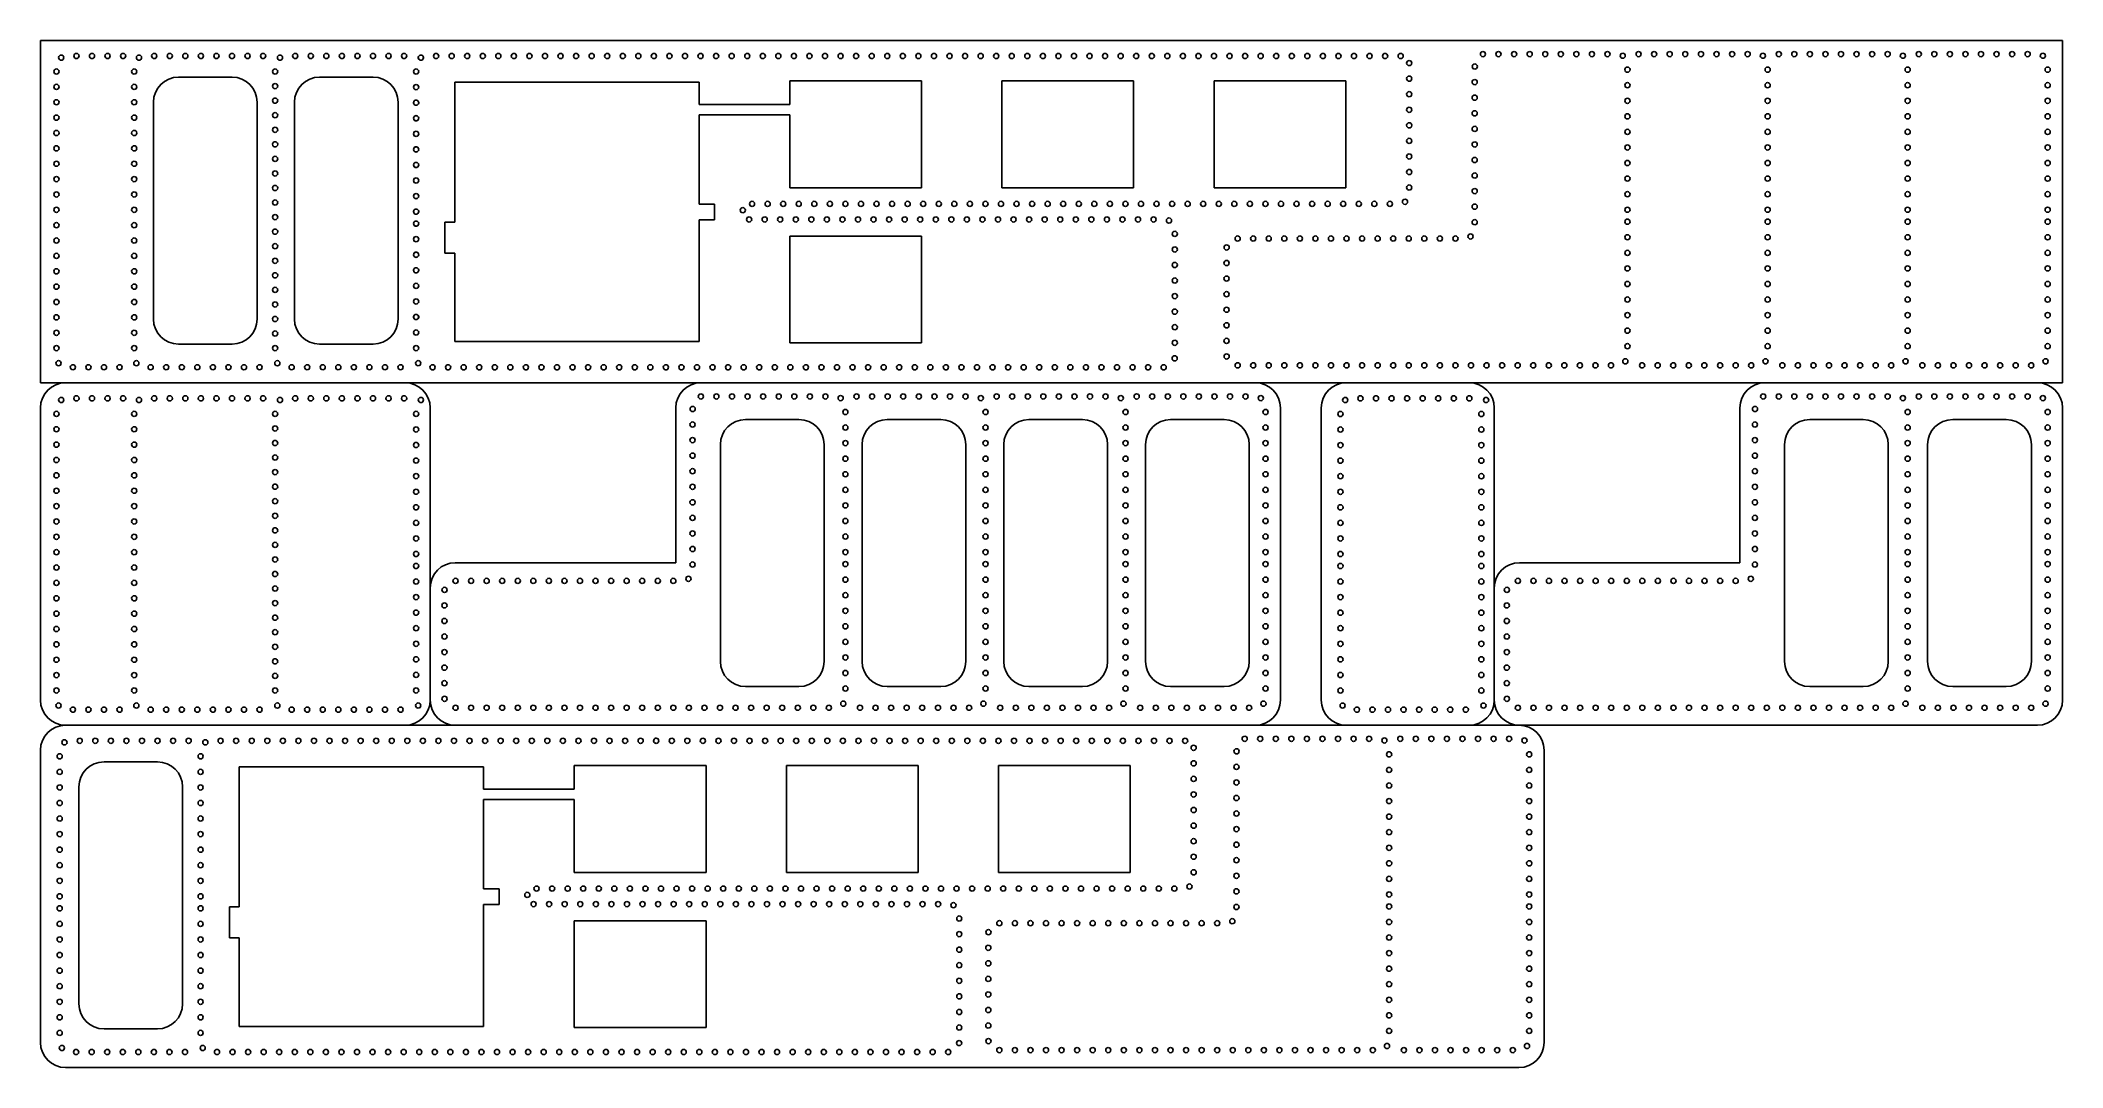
# Model space of a CAD drawing. Extents: x 112 to 502, y 72 to 270.
import ezdxf

# ---------------------------------------------------------------- set-up
doc = ezdxf.new("R2010")
doc.units = 0
doc.layers.add('braccio', color=7, linetype='CONTINUOUS')
doc.layers.add('polso', color=7, linetype='CONTINUOUS')

msp = doc.modelspace()

# ---------------------------------------------------------------- linework, layer by layer
at = {"layer": 'braccio', "color": 5}
for p, q in [((112.035703, 270.033124), (502.035713, 270.033124)), ((112.035703, 204.033126), (112.035703, 270.033124)), ((502.035713, 270.033124), (502.035713, 204.033126)), ((502.035713, 204.033126), (112.035703, 204.033126)), ((346.354315, 204.033448), (239.414016, 204.033448)), ((234.573256, 199.192676), (234.573256, 169.353177)), ((351.195076, 163.228635), (351.195076, 199.192676)), ((234.573256, 169.353177), (192.054079, 169.353177)), ((187.213319, 164.512405), (187.213319, 142.873908)), ((351.195076, 142.873908), (351.195076, 163.228635)), ((192.054079, 138.033136), (291.946048, 138.033136)), ((291.946048, 138.033136), (346.354315, 138.033136))]:
    msp.add_line(p, q, dxfattribs=at)
at = {"layer": 'braccio', "color": 1}
for p, q in [((185.910192, 266.715706), (185.910192, 266.715706)), ((188.849706, 267.032853), (188.849706, 267.032853)), ((191.850066, 267.032853), (191.850066, 267.032853)), ((194.850568, 267.032853), (194.850568, 267.032853)), ((197.850901, 267.032853), (197.850901, 267.032853)), ((200.851403, 267.032853), (200.851403, 267.032853)), ((203.851905, 267.032853), (203.851905, 267.032853)), ((206.852238, 267.032853), (206.852238, 267.032853)), ((209.852768, 267.032853), (209.852768, 267.032853)), ((212.853081, 267.032853), (212.853081, 267.032853)), ((215.853594, 267.032853), (215.853594, 267.032853)), ((218.853955, 267.032853), (218.853955, 267.032853)), ((221.854457, 267.032853), (221.854457, 267.032853)), ((224.854931, 267.032853), (224.854931, 267.032853)), ((227.855292, 267.032853), (227.855292, 267.032853)), ((230.855794, 267.032853), (230.855794, 267.032853)), ((233.856126, 267.032853), (233.856126, 267.032853)), ((236.856628, 267.032853), (236.856628, 267.032853)), ((239.856961, 267.032853), (239.856961, 267.032853)), ((242.857463, 267.032853), (242.857463, 267.032853)), ((245.857824, 267.032853), (245.857824, 267.032853)), ((248.858326, 267.032853), (248.858326, 267.032853)), ((251.858659, 267.032853), (251.858659, 267.032853)), ((254.859161, 267.032853), (254.859161, 267.032853)), ((257.859691, 267.032853), (257.859691, 267.032853)), ((260.860024, 267.032853), (260.860024, 267.032853)), ((263.8605, 267.032853), (263.8605, 267.032853)), ((266.860833, 267.032853), (266.860833, 267.032853)), ((269.861363, 267.032853), (269.861363, 267.032853)), ((275.862169, 267.032853), (275.862169, 267.032853)), ((278.8627, 267.032853), (278.8627, 267.032853)), ((281.863032, 267.032853), (281.863032, 267.032853)), ((284.863568, 267.032853), (284.863568, 267.032853)), ((287.863873, 267.032853), (287.863873, 267.032853)), ((290.864375, 267.032853), (290.864375, 267.032853)), ((293.864707, 267.032853), (293.864707, 267.032853)), ((296.865238, 267.032853), (296.865238, 267.032853)), ((299.86557, 267.032853), (299.86557, 267.032853)), ((302.866044, 267.032853), (302.866044, 267.032853)), ((305.866348, 267.032853), (305.866348, 267.032853)), ((308.867076, 267.032853), (308.867076, 267.032853)), ((308.867076, 267.032853), (308.867076, 267.032853)), ((311.867437, 267.032853), (311.867437, 267.032853)), ((311.867437, 267.032853), (311.867437, 267.032853)), ((314.867742, 267.032853), (314.867742, 267.032853)), ((314.867742, 267.032853), (314.867742, 267.032853)), ((317.868074, 267.032853), (317.868074, 267.032853)), ((317.868074, 267.032853), (317.868074, 267.032853)), ((320.868774, 267.032853), (320.868774, 267.032853)), ((320.868774, 267.032853), (320.868774, 267.032853)), ((323.869106, 267.032853), (323.869106, 267.032853)), ((323.869106, 267.032853), (323.869106, 267.032853)), ((326.869411, 267.032853), (326.869411, 267.032853)), ((326.869411, 267.032853), (326.869411, 267.032853)), ((329.869744, 267.032853), (329.869744, 267.032853)), ((329.869744, 267.032853), (329.869744, 267.032853)), ((332.870443, 267.032853), (332.870443, 267.032853)), ((332.870443, 267.032853), (332.870443, 267.032853)), ((335.870776, 267.032853), (335.870776, 267.032853)), ((335.870776, 267.032853), (335.870776, 267.032853)), ((338.871108, 267.032853), (338.871108, 267.032853)), ((338.871108, 267.032853), (338.871108, 267.032853)), ((341.87178, 267.032853), (341.87178, 267.032853)), ((341.87178, 267.032853), (341.87178, 267.032853)), ((344.872112, 267.032853), (344.872112, 267.032853)), ((344.872112, 267.032853), (344.872112, 267.032853)), ((347.872445, 267.032853), (347.872445, 267.032853)), ((347.872445, 267.032853), (347.872445, 267.032853)), ((350.873116, 267.032853), (350.873116, 267.032853)), ((353.873449, 267.032853), (353.873449, 267.032853)), ((356.873782, 267.032853), (356.873782, 267.032853)), ((359.874086, 267.032853), (359.874086, 267.032853)), ((362.874475, 267.032853), (362.874475, 267.032853)), ((365.875118, 267.032853), (365.875118, 267.032853)), ((368.875479, 267.032853), (368.875479, 267.032853)), ((371.875812, 267.032853), (371.875812, 267.032853)), ((374.876512, 267.032853), (374.876512, 267.032853)), ((376.518085, 265.674094), (376.518085, 265.674094)), ((390.745077, 267.405107), (390.745077, 267.405107)), ((393.745381, 267.404754), (393.745381, 267.404754)), ((396.7653, 267.404754), (396.7653, 267.404754)), ((399.76583, 267.405107), (399.76583, 267.405107)), ((402.766191, 267.405107), (402.766191, 267.405107)), ((405.766496, 267.404754), (405.766496, 267.404754)), ((408.766998, 267.404754), (408.766998, 267.404754)), ((411.767528, 267.405107), (411.767528, 267.405107)), ((414.767889, 267.405107), (414.767889, 267.405107)), ((416.707207, 267.08796), (416.707207, 267.08796)), ((420.768724, 267.404754), (420.768724, 267.404754)), ((423.769226, 267.404754), (423.769226, 267.404754)), ((426.769558, 267.404754), (426.769558, 267.404754)), ((429.770088, 267.405107), (429.770088, 267.405107)), ((432.795567, 267.404754), (432.795567, 267.404754)), ((435.796097, 267.405107), (435.796097, 267.405107)), ((438.796458, 267.405107), (438.796458, 267.405107)), ((441.796763, 267.404754), (441.796763, 267.404754)), ((443.736137, 267.08796), (443.736137, 267.08796)), ((447.797795, 267.404754), (447.797795, 267.404754)), ((450.798128, 267.404754), (450.798128, 267.404754)), ((453.798658, 267.405107), (453.798658, 267.405107)), ((456.799019, 267.405107), (456.799019, 267.405107)), ((459.799323, 267.404754), (459.799323, 267.404754)), ((462.799853, 267.404754), (462.799853, 267.404754)), ((465.800355, 267.404754), (465.800355, 267.404754)), ((468.800716, 267.404754), (468.800716, 267.404754)), ((470.740091, 267.08796), (470.740091, 267.08796)), ((474.801551, 267.405107), (474.801551, 267.405107)), ((477.80194, 267.405107), (477.80194, 267.405107)), ((480.802244, 267.404754), (480.802244, 267.404754)), ((483.802746, 267.404754), (483.802746, 267.404754)), ((486.803277, 267.404754), (486.803277, 267.404754)), ((489.803609, 267.404754), (489.803609, 267.404754)), ((491.803972, 267.405107), (491.803972, 267.405107)), ((494.804333, 267.405107), (494.804333, 267.405107)), ((497.743875, 267.08796), (497.743875, 267.08796)), ((184.990712, 264.032337), (184.990712, 264.032337)), ((376.518085, 262.673753), (376.518085, 262.673753)), ((388.153148, 261.995438), (388.153148, 261.995438)), ((388.172085, 264.995107), (388.172085, 264.995107)), ((417.626687, 264.404591), (417.626687, 264.404591)), ((417.626687, 261.404075), (417.626687, 261.404075)), ((444.655617, 264.404591), (444.655617, 264.404591)), ((444.655617, 261.404075), (444.655617, 261.404075)), ((471.659571, 264.404591), (471.659571, 264.404591)), ((471.659571, 261.404075), (471.659571, 261.404075)), ((498.663355, 264.404591), (498.663355, 264.404591)), ((498.663355, 261.404075), (498.663355, 261.404075)), ((184.990712, 261.031821), (184.990712, 261.031821)), ((184.990712, 258.03148), (184.990712, 258.03148)), ((376.518085, 259.673237), (376.518085, 259.673237)), ((388.153148, 258.995133), (388.153148, 258.995133)), ((417.626687, 258.403736), (417.626687, 258.403736)), ((444.655617, 258.403736), (444.655617, 258.403736)), ((471.659571, 258.403736), (471.659571, 258.403736)), ((498.663355, 258.403736), (498.663355, 258.403736)), ((184.990712, 255.031), (184.990712, 255.031)), ((376.518085, 256.672932), (376.518085, 256.672932)), ((376.518085, 253.672416), (376.518085, 253.672416)), ((389.153626, 255.994792), (389.153626, 255.994792)), ((417.626687, 255.403254), (417.626687, 255.403254)), ((444.655617, 255.403254), (444.655617, 255.403254)), ((471.659571, 255.403254), (471.659571, 255.403254)), ((498.663355, 255.403254), (498.663355, 255.403254)), ((184.990712, 252.030659), (184.990712, 252.030659)), ((376.518085, 250.672078), (376.518085, 250.672078)), ((389.153626, 252.994276), (389.153626, 252.994276)), ((389.153626, 249.993971), (389.153626, 249.993971)), ((417.626687, 252.402916), (417.626687, 252.402916)), ((444.655617, 252.402916), (444.655617, 252.402916)), ((471.659571, 252.402916), (471.659571, 252.402916)), ((498.663355, 252.402916), (498.663355, 252.402916)), ((184.990712, 249.030143), (184.990712, 249.030143)), ((184.990712, 246.029805), (184.990712, 246.029805)), ((376.518085, 247.671562), (376.518085, 247.671562)), ((389.153626, 246.993455), (389.153626, 246.993455)), ((417.626687, 249.4024), (417.626687, 249.4024)), ((417.626687, 246.402059), (417.626687, 246.402059)), ((444.655617, 249.4024), (444.655617, 249.4024)), ((444.655617, 246.402059), (444.655617, 246.402059)), ((471.659571, 249.4024), (471.659571, 249.4024)), ((471.659571, 246.402059), (471.659571, 246.402059)), ((498.663355, 249.4024), (498.663355, 249.4024)), ((498.663355, 246.402059), (498.663355, 246.402059)), ((184.990712, 243.029322), (184.990712, 243.029322)), ((376.518085, 244.67108), (376.518085, 244.67108)), ((389.153626, 243.993117), (389.153626, 243.993117)), ((417.626687, 243.401579), (417.626687, 243.401579)), ((444.655617, 243.401579), (444.655617, 243.401579)), ((471.659571, 243.401579), (471.659571, 243.401579)), ((498.663355, 243.401579), (498.663355, 243.401579)), ((184.990712, 240.028987), (184.990712, 240.028987)), ((249.78314, 238.528623), (249.78314, 238.528623)), ((252.78367, 238.528623), (252.78367, 238.528623)), ((255.784003, 238.528623), (255.784003, 238.528623)), ((258.784533, 238.528623), (258.784533, 238.528623)), ((261.785007, 238.528623), (261.785007, 238.528623)), ((264.785342, 238.528623), (264.785342, 238.528623)), ((267.785873, 238.528623), (267.785873, 238.528623)), ((270.786205, 238.528623), (270.786205, 238.528623)), ((273.786679, 238.528623), (273.786679, 238.528623)), ((276.787012, 238.528623), (276.787012, 238.528623)), ((279.787542, 238.528623), (279.787542, 238.528623)), ((282.78805, 238.528623), (282.78805, 238.528623)), ((285.788354, 238.528623), (285.788354, 238.528623)), ((288.788884, 238.528623), (288.788884, 238.528623)), ((291.789217, 238.528623), (291.789217, 238.528623)), ((294.789691, 238.528623), (294.789691, 238.528623)), ((297.79008, 238.528623), (297.79008, 238.528623)), ((300.790554, 238.528623), (300.790554, 238.528623)), ((303.790886, 238.528623), (303.790886, 238.528623)), ((306.791416, 238.528623), (306.791416, 238.528623)), ((309.791749, 238.528623), (309.791749, 238.528623)), ((312.79242, 238.528623), (312.79242, 238.528623)), ((315.792753, 238.528623), (315.792753, 238.528623)), ((318.793086, 238.528623), (318.793086, 238.528623)), ((321.793418, 238.528623), (321.793418, 238.528623)), ((324.79409, 238.528623), (324.79409, 238.528623)), ((327.794422, 238.528623), (327.794422, 238.528623)), ((330.794755, 238.528623), (330.794755, 238.528623)), ((333.795116, 238.528623), (333.795116, 238.528623)), ((336.795759, 238.528623), (336.795759, 238.528623)), ((339.796092, 238.528623), (339.796092, 238.528623)), ((342.796453, 238.528623), (342.796453, 238.528623)), ((345.797124, 238.528623), (345.797124, 238.528623)), ((348.797428, 238.528623), (348.797428, 238.528623)), ((351.797789, 238.528623), (351.797789, 238.528623)), ((354.798122, 238.528623), (354.798122, 238.528623)), ((357.798822, 238.528623), (357.798822, 238.528623)), ((360.799154, 238.528623), (360.799154, 238.528623)), ((363.799459, 238.528623), (363.799459, 238.528623)), ((366.799791, 238.528623), (366.799791, 238.528623)), ((369.800491, 238.528623), (369.800491, 238.528623)), ((372.800824, 238.528623), (372.800824, 238.528623)), ((375.715022, 238.926381), (375.715022, 238.926381)), ((376.518085, 241.670744), (376.518085, 241.670744)), ((389.153626, 240.992601), (389.153626, 240.992601)), ((389.153626, 237.992119), (389.153626, 237.992119)), ((417.626687, 240.401241), (417.626687, 240.401241)), ((444.655617, 240.401241), (444.655617, 240.401241)), ((471.659571, 240.401241), (471.659571, 240.401241)), ((498.663355, 240.401241), (498.663355, 240.401241)), ((184.990712, 237.028471), (184.990712, 237.028471)), ((184.990712, 234.720246), (184.990712, 234.720246)), ((247.999834, 237.311647), (247.999834, 237.311647)), ((249.216805, 235.528144), (249.216805, 235.528144)), ((252.217278, 235.528144), (252.217278, 235.528144)), ((255.217611, 235.528144), (255.217611, 235.528144)), ((258.218141, 235.528144), (258.218141, 235.528144)), ((261.218474, 235.528144), (261.218474, 235.528144)), ((264.218951, 235.528144), (264.218951, 235.528144)), ((267.219311, 235.528144), (267.219311, 235.528144)), ((270.219813, 235.528144), (270.219813, 235.528144)), ((273.220146, 235.528144), (273.220146, 235.528144)), ((276.220676, 235.528144), (276.220676, 235.528144)), ((279.220981, 235.528144), (279.220981, 235.528144)), ((282.221483, 235.528144), (282.221483, 235.528144)), ((285.222019, 235.528144), (285.222019, 235.528144)), ((288.222351, 235.528144), (288.222351, 235.528144)), ((291.222825, 235.528144), (291.222825, 235.528144)), ((294.223186, 235.528144), (294.223186, 235.528144)), ((297.223688, 235.528144), (297.223688, 235.528144)), ((300.224021, 235.528144), (300.224021, 235.528144)), ((303.224523, 235.528144), (303.224523, 235.528144)), ((306.225025, 235.528144), (306.225025, 235.528144)), ((309.225357, 235.528144), (309.225357, 235.528144)), ((312.225718, 235.528144), (312.225718, 235.528144)), ((315.226361, 235.528144), (315.226361, 235.528144)), ((318.226694, 235.528144), (318.226694, 235.528144)), ((321.227055, 235.528144), (321.227055, 235.528144)), ((324.227388, 235.528144), (324.227388, 235.528144)), ((327.228031, 235.528144), (327.228031, 235.528144)), ((330.196698, 235.321769), (330.196698, 235.321769)), ((389.153626, 234.991783), (389.153626, 234.991783)), ((417.626687, 237.400725), (417.626687, 237.400725)), ((417.626687, 235.0925), (417.626687, 235.0925)), ((444.655617, 237.400725), (444.655617, 237.400725)), ((444.655617, 235.0925), (444.655617, 235.0925)), ((471.659571, 237.400725), (471.659571, 237.400725)), ((471.659571, 235.0925), (471.659571, 235.0925)), ((498.663355, 237.400725), (498.663355, 237.400725)), ((498.663355, 235.0925), (498.663355, 235.0925)), ((184.990712, 231.719589), (184.990712, 231.719589)), ((331.311871, 232.75277), (331.311871, 232.75277)), ((340.315268, 230.123661), (340.315268, 230.123661)), ((342.430213, 231.849662), (342.430213, 231.849662)), ((346.431023, 231.849309), (346.431023, 231.849309)), ((349.431412, 231.849309), (349.431412, 231.849309)), ((352.431717, 231.849662), (352.431717, 231.849662)), ((355.432219, 231.849662), (355.432219, 231.849662)), ((358.432749, 231.849309), (358.432749, 231.849309)), ((361.43311, 231.849309), (361.43311, 231.849309)), ((364.433414, 231.849662), (364.433414, 231.849662)), ((367.433945, 231.849662), (367.433945, 231.849662)), ((370.434447, 231.849662), (370.434447, 231.849662)), ((373.434808, 231.849662), (373.434808, 231.849662)), ((375.435142, 231.849309), (375.435142, 231.849309)), ((379.435642, 231.849309), (379.435642, 231.849309)), ((382.436031, 231.849309), (382.436031, 231.849309)), ((385.436364, 231.849662), (385.436364, 231.849662)), ((388.350562, 232.247418), (388.350562, 232.247418)), ((417.626687, 232.091843), (417.626687, 232.091843)), ((444.655617, 232.091843), (444.655617, 232.091843)), ((471.659571, 232.091843), (471.659571, 232.091843)), ((498.663355, 232.091843), (498.663355, 232.091843)), ((184.990712, 228.71925), (184.990712, 228.71925)), ((331.311871, 229.752076), (331.311871, 229.752076)), ((331.311871, 226.751738), (331.311871, 226.751738)), ((340.296331, 227.123992), (340.296331, 227.123992)), ((417.626687, 229.091504), (417.626687, 229.091504)), ((444.655617, 229.091504), (444.655617, 229.091504)), ((471.659571, 229.091504), (471.659571, 229.091504)), ((498.663355, 229.091504), (498.663355, 229.091504)), ((184.990712, 225.718909), (184.990712, 225.718909)), ((184.990712, 222.718571), (184.990712, 222.718571)), ((331.311871, 223.751434), (331.311871, 223.751434)), ((340.296331, 224.123688), (340.296331, 224.123688)), ((417.626687, 226.091163), (417.626687, 226.091163)), ((417.626687, 223.090825), (417.626687, 223.090825)), ((444.655617, 226.091163), (444.655617, 226.091163)), ((444.655617, 223.090825), (444.655617, 223.090825)), ((471.659571, 226.091163), (471.659571, 226.091163)), ((471.659571, 223.090825), (471.659571, 223.090825)), ((498.663355, 226.091163), (498.663355, 226.091163)), ((498.663355, 223.090825), (498.663355, 223.090825)), ((184.990712, 219.717914), (184.990712, 219.717914)), ((331.311871, 220.751093), (331.311871, 220.751093)), ((340.296331, 221.123346), (340.296331, 221.123346)), ((417.626687, 220.090168), (417.626687, 220.090168)), ((444.655617, 220.090168), (444.655617, 220.090168)), ((471.659571, 220.090168), (471.659571, 220.090168)), ((498.663355, 220.090168), (498.663355, 220.090168)), ((184.990712, 216.717573), (184.990712, 216.717573)), ((331.311871, 217.750401), (331.311871, 217.750401)), ((331.311871, 214.75006), (331.311871, 214.75006)), ((340.296331, 218.122655), (340.296331, 218.122655)), ((340.296331, 215.122314), (340.296331, 215.122314)), ((417.626687, 217.089826), (417.626687, 217.089826)), ((444.655617, 217.089826), (444.655617, 217.089826)), ((471.659571, 217.089826), (471.659571, 217.089826)), ((498.663355, 217.089826), (498.663355, 217.089826)), ((184.990712, 213.717234), (184.990712, 213.717234)), ((184.990712, 210.716893), (184.990712, 210.716893)), ((331.311871, 211.749756), (331.311871, 211.749756)), ((340.296331, 212.12201), (340.296331, 212.12201)), ((417.626687, 214.089488), (417.626687, 214.089488)), ((417.626687, 211.089147), (417.626687, 211.089147)), ((444.655617, 214.089488), (444.655617, 214.089488)), ((444.655617, 211.089147), (444.655617, 211.089147)), ((471.659571, 214.089488), (471.659571, 214.089488)), ((471.659571, 211.089147), (471.659571, 211.089147)), ((498.663355, 214.089488), (498.663355, 214.089488)), ((498.663355, 211.089147), (498.663355, 211.089147)), ((185.403434, 207.807501), (185.403434, 207.807501)), ((188.157612, 207.024086), (188.157612, 207.024086)), ((191.157945, 207.024086), (191.157945, 207.024086)), ((194.158447, 207.024086), (194.158447, 207.024086)), ((197.158751, 207.024086), (197.158751, 207.024086)), ((200.159281, 207.024086), (200.159281, 207.024086)), ((203.159783, 207.024086), (203.159783, 207.024086)), ((206.160144, 207.024086), (206.160144, 207.024086)), ((209.160618, 207.024086), (209.160618, 207.024086)), ((212.160956, 207.024086), (212.160956, 207.024086)), ((215.161501, 207.024086), (215.161501, 207.024086)), ((218.161833, 207.024086), (218.161833, 207.024086)), ((221.162335, 207.024086), (221.162335, 207.024086)), ((224.16264, 207.024086), (224.16264, 207.024086)), ((227.16317, 207.024086), (227.16317, 207.024086)), ((230.163503, 207.024086), (230.163503, 207.024086)), ((233.164033, 207.024086), (233.164033, 207.024086)), ((236.164507, 207.024086), (236.164507, 207.024086)), ((239.164839, 207.024086), (239.164839, 207.024086)), ((242.16537, 207.024086), (242.16537, 207.024086)), ((245.165702, 207.024086), (245.165702, 207.024086)), ((248.166176, 207.024086), (248.166176, 207.024086)), ((251.166537, 207.024086), (251.166537, 207.024086)), ((254.167039, 207.024086), (254.167039, 207.024086)), ((257.167569, 207.024086), (257.167569, 207.024086)), ((260.167874, 207.024086), (260.167874, 207.024086)), ((263.168378, 207.024086), (263.168378, 207.024086)), ((266.168711, 207.024086), (266.168711, 207.024086)), ((269.169241, 207.024086), (269.169241, 207.024086)), ((272.169574, 207.024086), (272.169574, 207.024086)), ((275.170076, 207.024086), (275.170076, 207.024086)), ((278.170409, 207.024086), (278.170409, 207.024086)), ((281.170911, 207.024086), (281.170911, 207.024086)), ((284.171277, 207.024086), (284.171277, 207.024086)), ((287.171751, 207.024086), (287.171751, 207.024086)), ((290.172253, 207.024086), (290.172253, 207.024086)), ((293.172614, 207.024086), (293.172614, 207.024086)), ((296.173116, 207.024086), (296.173116, 207.024086)), ((299.17342, 207.024086), (299.17342, 207.024086)), ((302.17395, 207.024086), (302.17395, 207.024086)), ((305.174283, 207.024086), (305.174283, 207.024086)), ((308.174616, 207.024086), (308.174616, 207.024086)), ((311.175287, 207.024086), (311.175287, 207.024086)), ((314.17562, 207.024086), (314.17562, 207.024086)), ((317.175952, 207.024086), (317.175952, 207.024086)), ((320.176652, 207.024086), (320.176652, 207.024086)), ((323.176956, 207.024086), (323.176956, 207.024086)), ((326.177289, 207.024086), (326.177289, 207.024086)), ((329.177989, 207.024086), (329.177989, 207.024086)), ((331.292934, 208.750086), (331.292934, 208.750086)), ((340.315268, 209.12234), (340.315268, 209.12234)), ((342.430213, 207.39634), (342.430213, 207.39634)), ((346.431023, 207.396693), (346.431023, 207.396693)), ((349.431412, 207.396693), (349.431412, 207.396693)), ((352.431717, 207.39634), (352.431717, 207.39634)), ((355.432219, 207.39634), (355.432219, 207.39634)), ((358.432749, 207.396693), (358.432749, 207.396693)), ((361.43311, 207.396693), (361.43311, 207.396693)), ((364.433414, 207.39634), (364.433414, 207.39634)), ((367.433945, 207.39634), (367.433945, 207.39634)), ((370.434447, 207.39634), (370.434447, 207.39634)), ((373.434808, 207.39634), (373.434808, 207.39634)), ((375.435142, 207.396693), (375.435142, 207.396693)), ((379.435642, 207.396693), (379.435642, 207.396693)), ((382.436031, 207.396693), (382.436031, 207.396693)), ((385.436336, 207.39634), (385.436336, 207.39634)), ((388.436838, 207.396693), (388.436838, 207.396693)), ((391.437227, 207.396693), (391.437227, 207.396693)), ((394.437531, 207.39634), (394.437531, 207.39634)), ((397.438062, 207.396693), (397.438062, 207.396693)), ((400.438422, 207.396693), (400.438422, 207.396693)), ((403.438727, 207.39634), (403.438727, 207.39634)), ((406.439257, 207.39634), (406.439257, 207.39634)), ((409.439759, 207.39634), (409.439759, 207.39634)), ((412.44012, 207.39634), (412.44012, 207.39634)), ((414.440455, 207.396693), (414.440455, 207.396693)), ((417.213994, 208.179755), (417.213994, 208.179755)), ((421.441344, 207.396693), (421.441344, 207.396693)), ((424.441648, 207.39634), (424.441648, 207.39634)), ((427.44215, 207.396693), (427.44215, 207.396693)), ((430.442539, 207.396693), (430.442539, 207.396693)), ((433.442844, 207.39634), (433.442844, 207.39634)), ((436.488417, 207.396693), (436.488417, 207.396693)), ((439.488806, 207.396693), (439.488806, 207.396693)), ((442.48911, 207.39634), (442.48911, 207.39634)), ((444.242924, 208.179755), (444.242924, 208.179755)), ((448.490001, 207.396693), (448.490001, 207.396693)), ((451.490278, 207.39634), (451.490278, 207.39634)), ((454.490808, 207.396693), (454.490808, 207.396693)), ((457.491169, 207.396693), (457.491169, 207.396693)), ((460.491473, 207.39634), (460.491473, 207.39634)), ((463.492003, 207.39634), (463.492003, 207.39634)), ((466.492505, 207.39634), (466.492505, 207.39634)), ((469.492866, 207.39634), (469.492866, 207.39634)), ((471.246877, 208.179755), (471.246877, 208.179755)), ((475.493701, 207.396693), (475.493701, 207.396693)), ((478.49409, 207.396693), (478.49409, 207.396693)), ((481.494394, 207.39634), (481.494394, 207.39634)), ((484.494896, 207.39634), (484.494896, 207.39634)), ((487.495427, 207.39634), (487.495427, 207.39634)), ((490.495759, 207.39634), (490.495759, 207.39634)), ((492.496122, 207.39634), (492.496122, 207.39634)), ((495.496427, 207.39634), (495.496427, 207.39634)), ((498.250633, 208.179755), (498.250633, 208.179755)), ((237.331442, 198.995118), (237.331442, 198.995118)), ((239.904434, 201.405118), (239.904434, 201.405118)), ((242.904738, 201.404765), (242.904738, 201.404765)), ((245.924657, 201.404765), (245.924657, 201.404765)), ((248.925187, 201.405118), (248.925187, 201.405118)), ((251.925548, 201.405118), (251.925548, 201.405118)), ((254.925853, 201.404765), (254.925853, 201.404765)), ((257.926355, 201.404765), (257.926355, 201.404765)), ((260.926885, 201.405118), (260.926885, 201.405118)), ((263.927246, 201.405118), (263.927246, 201.405118)), ((265.866564, 201.08797), (265.866564, 201.08797)), ((269.92808, 201.404765), (269.92808, 201.404765)), ((272.928582, 201.404765), (272.928582, 201.404765)), ((275.928915, 201.404765), (275.928915, 201.404765)), ((278.929445, 201.405118), (278.929445, 201.405118)), ((281.954924, 201.404765), (281.954924, 201.404765)), ((284.95546, 201.405118), (284.95546, 201.405118)), ((287.955821, 201.405118), (287.955821, 201.405118)), ((290.956125, 201.404765), (290.956125, 201.404765)), ((292.8955, 201.08797), (292.8955, 201.08797)), ((296.957157, 201.404765), (296.957157, 201.404765)), ((299.95749, 201.404765), (299.95749, 201.404765)), ((302.95802, 201.405118), (302.95802, 201.405118)), ((305.958381, 201.405118), (305.958381, 201.405118)), ((308.958686, 201.404765), (308.958686, 201.404765)), ((311.959216, 201.404765), (311.959216, 201.404765)), ((314.959718, 201.404765), (314.959718, 201.404765)), ((317.960079, 201.404765), (317.960079, 201.404765)), ((319.899453, 201.08797), (319.899453, 201.08797)), ((323.960913, 201.405118), (323.960913, 201.405118)), ((326.961302, 201.405118), (326.961302, 201.405118)), ((329.961607, 201.404765), (329.961607, 201.404765)), ((332.962109, 201.404765), (332.962109, 201.404765)), ((335.962639, 201.404765), (335.962639, 201.404765)), ((338.962972, 201.404765), (338.962972, 201.404765)), ((340.963335, 201.405118), (340.963335, 201.405118)), ((343.963696, 201.405118), (343.963696, 201.405118)), ((346.903238, 201.08797), (346.903238, 201.08797)), ((237.312505, 195.995448), (237.312505, 195.995448)), ((266.786044, 198.404602), (266.786044, 198.404602)), ((266.786044, 195.404085), (266.786044, 195.404085)), ((293.81498, 198.404602), (293.81498, 198.404602)), ((293.81498, 195.404085), (293.81498, 195.404085)), ((320.818933, 198.404602), (320.818933, 198.404602)), ((320.818933, 195.404085), (320.818933, 195.404085)), ((347.822718, 198.404602), (347.822718, 198.404602)), ((347.822718, 195.404085), (347.822718, 195.404085)), ((237.312505, 192.995144), (237.312505, 192.995144)), ((266.786044, 192.403747), (266.786044, 192.403747)), ((293.81498, 192.403747), (293.81498, 192.403747)), ((320.818933, 192.403747), (320.818933, 192.403747)), ((347.822718, 192.403747), (347.822718, 192.403747)), ((238.312983, 189.994803), (238.312983, 189.994803)), ((266.786044, 189.403265), (266.786044, 189.403265)), ((293.81498, 189.403265), (293.81498, 189.403265)), ((320.818933, 189.403265), (320.818933, 189.403265)), ((347.822718, 189.403265), (347.822718, 189.403265)), ((238.312983, 186.994287), (238.312983, 186.994287)), ((238.312983, 183.993982), (238.312983, 183.993982)), ((266.786044, 186.402927), (266.786044, 186.402927)), ((266.786044, 183.40241), (266.786044, 183.40241)), ((293.81498, 186.402927), (293.81498, 186.402927)), ((293.81498, 183.40241), (293.81498, 183.40241)), ((320.818933, 186.402927), (320.818933, 186.402927)), ((320.818933, 183.40241), (320.818933, 183.40241)), ((347.822718, 186.402927), (347.822718, 186.402927)), ((347.822718, 183.40241), (347.822718, 183.40241)), ((238.312983, 180.993466), (238.312983, 180.993466)), ((266.786044, 180.402069), (266.786044, 180.402069)), ((293.81498, 180.402069), (293.81498, 180.402069)), ((320.818933, 180.402069), (320.818933, 180.402069)), ((347.822718, 180.402069), (347.822718, 180.402069)), ((238.312983, 177.993128), (238.312983, 177.993128)), ((266.786044, 177.40159), (266.786044, 177.40159)), ((293.81498, 177.40159), (293.81498, 177.40159)), ((320.818933, 177.40159), (320.818933, 177.40159)), ((347.822718, 177.40159), (347.822718, 177.40159)), ((238.312983, 174.992612), (238.312983, 174.992612)), ((238.312983, 171.992129), (238.312983, 171.992129)), ((266.786044, 174.401252), (266.786044, 174.401252)), ((293.81498, 174.401252), (293.81498, 174.401252)), ((320.818933, 174.401252), (320.818933, 174.401252)), ((347.822718, 174.401252), (347.822718, 174.401252)), ((238.312983, 168.991794), (238.312983, 168.991794)), ((266.786044, 171.400735), (266.786044, 171.400735)), ((266.786044, 169.09251), (266.786044, 169.09251)), ((293.81498, 171.400735), (293.81498, 171.400735)), ((293.81498, 169.09251), (293.81498, 169.09251)), ((320.818933, 171.400735), (320.818933, 171.400735)), ((320.818933, 169.09251), (320.818933, 169.09251)), ((347.822718, 171.400735), (347.822718, 171.400735)), ((347.822718, 169.09251), (347.822718, 169.09251)), ((189.474625, 164.123672), (189.474625, 164.123672)), ((191.58957, 165.849673), (191.58957, 165.849673)), ((195.59038, 165.84932), (195.59038, 165.84932)), ((198.590769, 165.84932), (198.590769, 165.84932)), ((201.591074, 165.849673), (201.591074, 165.849673)), ((204.591576, 165.849673), (204.591576, 165.849673)), ((207.592106, 165.84932), (207.592106, 165.84932)), ((210.592467, 165.84932), (210.592467, 165.84932)), ((213.592771, 165.849673), (213.592771, 165.849673)), ((216.593301, 165.849673), (216.593301, 165.849673)), ((219.593803, 165.849673), (219.593803, 165.849673)), ((222.594164, 165.849673), (222.594164, 165.849673)), ((224.594499, 165.84932), (224.594499, 165.84932)), ((228.594999, 165.84932), (228.594999, 165.84932)), ((231.595388, 165.84932), (231.595388, 165.84932)), ((234.595721, 165.849673), (234.595721, 165.849673)), ((237.509919, 166.247428), (237.509919, 166.247428)), ((266.786044, 166.091853), (266.786044, 166.091853)), ((293.81498, 166.091853), (293.81498, 166.091853)), ((320.818933, 166.091853), (320.818933, 166.091853)), ((347.822718, 166.091853), (347.822718, 166.091853)), ((189.455687, 161.124003), (189.455687, 161.124003)), ((266.786044, 163.091515), (266.786044, 163.091515)), ((266.786044, 160.091174), (266.786044, 160.091174)), ((293.81498, 163.091515), (293.81498, 163.091515)), ((293.81498, 160.091174), (293.81498, 160.091174)), ((320.818933, 163.091515), (320.818933, 163.091515)), ((320.818933, 160.091174), (320.818933, 160.091174)), ((347.822718, 163.091515), (347.822718, 163.091515)), ((347.822718, 160.091174), (347.822718, 160.091174)), ((189.455687, 158.123698), (189.455687, 158.123698)), ((266.786044, 157.090835), (266.786044, 157.090835)), ((293.81498, 157.090835), (293.81498, 157.090835)), ((320.818933, 157.090835), (320.818933, 157.090835)), ((347.822718, 157.090835), (347.822718, 157.090835)), ((189.455687, 155.123357), (189.455687, 155.123357)), ((189.455687, 152.122666), (189.455687, 152.122666)), ((266.786044, 154.090178), (266.786044, 154.090178)), ((293.81498, 154.090178), (293.81498, 154.090178)), ((320.818933, 154.090178), (320.818933, 154.090178)), ((347.822718, 154.090178), (347.822718, 154.090178)), ((189.455687, 149.122325), (189.455687, 149.122325)), ((266.786044, 151.089837), (266.786044, 151.089837)), ((293.81498, 151.089837), (293.81498, 151.089837)), ((320.818933, 151.089837), (320.818933, 151.089837)), ((347.822718, 151.089837), (347.822718, 151.089837)), ((189.455687, 146.12202), (189.455687, 146.12202)), ((266.786044, 148.089499), (266.786044, 148.089499)), ((266.786044, 145.089158), (266.786044, 145.089158)), ((293.81498, 148.089499), (293.81498, 148.089499)), ((293.81498, 145.089158), (293.81498, 145.089158)), ((320.818933, 148.089499), (320.818933, 148.089499)), ((320.818933, 145.089158), (320.818933, 145.089158)), ((347.822718, 148.089499), (347.822718, 148.089499)), ((347.822718, 145.089158), (347.822718, 145.089158)), ((189.474625, 143.122351), (189.474625, 143.122351)), ((191.58957, 141.39635), (191.58957, 141.39635)), ((195.59038, 141.396703), (195.59038, 141.396703)), ((198.590769, 141.396703), (198.590769, 141.396703)), ((201.591074, 141.39635), (201.591074, 141.39635)), ((204.591576, 141.39635), (204.591576, 141.39635)), ((207.592106, 141.396703), (207.592106, 141.396703)), ((210.592467, 141.396703), (210.592467, 141.396703)), ((213.592771, 141.39635), (213.592771, 141.39635)), ((216.593301, 141.39635), (216.593301, 141.39635)), ((219.593803, 141.39635), (219.593803, 141.39635)), ((222.594164, 141.39635), (222.594164, 141.39635)), ((224.594499, 141.396703), (224.594499, 141.396703)), ((228.594999, 141.396703), (228.594999, 141.396703)), ((231.595388, 141.396703), (231.595388, 141.396703)), ((234.595693, 141.39635), (234.595693, 141.39635)), ((237.596195, 141.396703), (237.596195, 141.396703)), ((240.596584, 141.396703), (240.596584, 141.396703)), ((243.596888, 141.39635), (243.596888, 141.39635)), ((246.597418, 141.396703), (246.597418, 141.396703)), ((249.597779, 141.396703), (249.597779, 141.396703)), ((252.598084, 141.39635), (252.598084, 141.39635)), ((255.598614, 141.39635), (255.598614, 141.39635)), ((258.599116, 141.39635), (258.599116, 141.39635)), ((261.599477, 141.39635), (261.599477, 141.39635)), ((263.599811, 141.396703), (263.599811, 141.396703)), ((266.37335, 142.179765), (266.37335, 142.179765)), ((270.600701, 141.396703), (270.600701, 141.396703)), ((273.601005, 141.39635), (273.601005, 141.39635)), ((276.601507, 141.396703), (276.601507, 141.396703)), ((279.601896, 141.396703), (279.601896, 141.396703)), ((282.602206, 141.39635), (282.602206, 141.39635)), ((285.647779, 141.396703), (285.647779, 141.396703)), ((288.648168, 141.396703), (288.648168, 141.396703)), ((291.648473, 141.39635), (291.648473, 141.39635)), ((293.402286, 142.179765), (293.402286, 142.179765)), ((297.649364, 141.396703), (297.649364, 141.396703)), ((300.64964, 141.39635), (300.64964, 141.39635)), ((303.65017, 141.396703), (303.65017, 141.396703)), ((306.650531, 141.396703), (306.650531, 141.396703)), ((309.650836, 141.39635), (309.650836, 141.39635)), ((312.651366, 141.39635), (312.651366, 141.39635)), ((315.651868, 141.39635), (315.651868, 141.39635)), ((318.652229, 141.39635), (318.652229, 141.39635)), ((320.40624, 142.179765), (320.40624, 142.179765)), ((324.653063, 141.396703), (324.653063, 141.396703)), ((327.653452, 141.396703), (327.653452, 141.396703)), ((330.653757, 141.39635), (330.653757, 141.39635)), ((333.654259, 141.39635), (333.654259, 141.39635)), ((336.654789, 141.39635), (336.654789, 141.39635)), ((339.655122, 141.39635), (339.655122, 141.39635)), ((341.655485, 141.39635), (341.655485, 141.39635)), ((344.655789, 141.39635), (344.655789, 141.39635)), ((347.409996, 142.179765), (347.409996, 142.179765))]:
    msp.add_line(p, q, dxfattribs=at)
at = {"layer": 'braccio', "color": 3}
for p, q in [((191.955984, 261.981586), (239.062844, 261.981637)), ((191.956004, 235.027902), (191.955984, 261.981586)), ((239.062844, 261.981637), (239.062901, 257.681205)), ((256.565307, 257.681135), (256.565335, 262.231686)), ((256.565335, 262.231686), (281.969007, 262.231756)), ((297.471197, 262.231618), (322.871197, 262.231618)), ((297.471197, 241.631617), (297.471197, 262.231618)), ((322.871197, 262.231618), (322.871197, 241.631617)), ((338.380465, 262.228821), (363.780465, 262.228821)), ((338.380465, 241.62882), (338.380465, 262.228821)), ((363.780465, 262.228821), (363.780465, 241.62882)), ((239.062901, 257.681205), (256.565307, 257.681135)), ((239.062957, 255.680885), (239.062901, 238.478345)), ((256.565335, 255.680865), (239.062957, 255.680885)), ((256.565392, 241.628865), (256.565335, 255.680865)), ((239.062901, 238.478345), (242.063262, 238.478351)), ((242.063262, 238.478351), (242.063205, 235.477905)), ((281.968979, 241.628865), (256.565392, 241.628865)), ((322.871197, 241.631617), (297.471197, 241.631617)), ((363.780465, 241.62882), (338.380465, 241.62882)), ((190.058415, 229.026901), (190.058435, 235.027953)), ((190.058435, 235.027953), (191.956004, 235.027902)), ((242.063205, 235.477905), (239.062872, 235.477835)), ((239.062872, 235.477835), (239.062901, 211.974766)), ((256.568976, 232.324594), (281.968979, 232.324594)), ((256.568976, 211.724596), (256.568976, 232.324594)), ((281.968979, 232.324594), (281.968979, 211.724596)), ((191.955984, 229.026901), (190.058415, 229.026901)), ((191.956049, 211.974681), (191.955984, 229.026901)), ((239.062901, 211.974766), (191.956049, 211.974681)), ((281.968979, 211.724596), (256.568976, 211.724596)), ((248.011846, 196.961247), (258.330457, 196.961247)), ((248.011846, 196.961247), (248.011846, 196.961247)), ((275.346027, 196.961247), (285.664628, 196.961247)), ((275.346027, 196.961247), (275.346027, 196.961247)), ((302.680229, 196.961247), (312.998838, 196.961247)), ((302.680229, 196.961247), (302.680229, 196.961247)), ((330.014439, 196.961247), (340.333048, 196.961247)), ((330.014439, 196.961247), (330.014439, 196.961247)), ((243.171153, 150.31805), (243.171153, 192.120551)), ((263.171153, 192.120551), (263.171153, 150.31805)), ((270.505332, 150.31805), (270.505332, 192.120551)), ((290.505332, 192.120551), (290.505332, 150.31805)), ((297.839525, 150.31805), (297.839525, 192.120551)), ((317.839542, 192.120551), (317.839542, 150.31805)), ((325.173735, 150.31805), (325.173735, 192.120551)), ((345.173752, 192.120551), (345.173752, 150.31805)), ((258.330457, 145.477354), (248.011846, 145.477354)), ((285.664628, 145.477354), (275.346027, 145.477354)), ((312.998838, 145.477354), (302.680229, 145.477354)), ((340.333048, 145.477354), (330.014439, 145.477354))]:
    msp.add_line(p, q, dxfattribs=at)
at = {"layer": 'braccio', "color": 1}
for points in [[(185.410306, 267.215592), (185.134081, 267.215592), (184.910067, 266.991931), (184.910067, 266.715706)], [(184.910067, 266.715706), (184.910067, 266.439481), (185.134081, 266.21582), (185.410306, 266.21582)], [(185.910192, 266.715706), (185.910192, 266.991931), (185.686531, 267.215592), (185.410306, 267.215592)], [(185.410306, 266.21582), (185.686531, 266.21582), (185.910192, 266.439481), (185.910192, 266.715706)], [(188.349819, 267.532739), (188.073242, 267.532739), (187.849581, 267.309078), (187.849581, 267.032853)], [(187.849581, 267.032853), (187.849581, 266.756628), (188.073242, 266.532614), (188.349819, 266.532614)], [(188.849706, 267.032853), (188.849706, 267.309078), (188.625692, 267.532739), (188.349819, 267.532739)], [(188.349819, 266.532614), (188.625692, 266.532614), (188.849706, 266.756628), (188.849706, 267.032853)], [(191.35018, 267.532739), (191.073955, 267.532739), (190.849941, 267.309078), (190.849941, 267.032853)], [(190.849941, 267.032853), (190.849941, 266.756628), (191.073955, 266.532614), (191.35018, 266.532614)], [(191.850066, 267.032853), (191.850066, 267.309078), (191.626405, 267.532739), (191.35018, 267.532739)], [(191.35018, 266.532614), (191.626405, 266.532614), (191.850066, 266.756628), (191.850066, 267.032853)], [(194.350682, 267.532739), (194.074457, 267.532739), (193.850443, 267.309078), (193.850443, 267.032853)], [(193.850443, 267.032853), (193.850443, 266.756628), (194.074457, 266.532614), (194.350682, 266.532614)], [(194.850568, 267.032853), (194.850568, 267.309078), (194.626555, 267.532739), (194.350682, 267.532739)], [(194.350682, 266.532614), (194.626555, 266.532614), (194.850568, 266.756628), (194.850568, 267.032853)], [(197.351015, 267.532739), (197.07479, 267.532739), (196.850776, 267.309078), (196.850776, 267.032853)], [(196.850776, 267.032853), (196.850776, 266.756628), (197.07479, 266.532614), (197.351015, 266.532614)], [(197.850901, 267.032853), (197.850901, 267.309078), (197.62724, 267.532739), (197.351015, 267.532739)], [(197.351015, 266.532614), (197.62724, 266.532614), (197.850901, 266.756628), (197.850901, 267.032853)], [(200.351517, 267.532739), (200.075292, 267.532739), (199.851278, 267.309078), (199.851278, 267.032853)], [(199.851278, 267.032853), (199.851278, 266.756628), (200.075292, 266.532614), (200.351517, 266.532614)], [(200.851403, 267.032853), (200.851403, 267.309078), (200.627389, 267.532739), (200.351517, 267.532739)], [(200.351517, 266.532614), (200.627389, 266.532614), (200.851403, 266.756628), (200.851403, 267.032853)], [(203.351666, 267.532739), (203.075441, 267.532739), (202.85178, 267.309078), (202.85178, 267.032853)], [(202.85178, 267.032853), (202.85178, 266.756628), (203.075441, 266.532614), (203.351666, 266.532614)], [(203.851905, 267.032853), (203.851905, 267.309078), (203.627891, 267.532739), (203.351666, 267.532739)], [(203.351666, 266.532614), (203.627891, 266.532614), (203.851905, 266.756628), (203.851905, 267.032853)], [(206.352352, 267.532739), (206.076127, 267.532739), (205.852113, 267.309078), (205.852113, 267.032853)], [(205.852113, 267.032853), (205.852113, 266.756628), (206.076127, 266.532614), (206.352352, 266.532614)], [(206.852238, 267.032853), (206.852238, 267.309078), (206.628224, 267.532739), (206.352352, 267.532739)], [(206.352352, 266.532614), (206.628224, 266.532614), (206.852238, 266.756628), (206.852238, 267.032853)], [(209.352882, 267.532739), (209.076304, 267.532739), (208.852643, 267.309078), (208.852643, 267.032853)], [(208.852643, 267.032853), (208.852643, 266.756628), (209.076304, 266.532614), (209.352882, 266.532614)], [(209.852768, 267.032853), (209.852768, 267.309078), (209.628754, 267.532739), (209.352882, 267.532739)], [(209.352882, 266.532614), (209.628754, 266.532614), (209.852768, 266.756628), (209.852768, 267.032853)], [(212.353195, 267.532739), (212.07697, 267.532739), (211.852956, 267.309078), (211.852956, 267.032853)], [(211.852956, 267.032853), (211.852956, 266.756628), (212.07697, 266.532614), (212.353195, 266.532614)], [(212.853081, 267.032853), (212.853081, 267.309078), (212.62942, 267.532739), (212.353195, 267.532739)], [(212.353195, 266.532614), (212.62942, 266.532614), (212.853081, 266.756628), (212.853081, 267.032853)], [(215.353694, 267.532739), (215.077116, 267.532739), (214.853455, 267.309078), (214.853455, 267.032853)], [(214.853455, 267.032853), (214.853455, 266.756628), (215.077116, 266.532614), (215.353694, 266.532614)], [(215.853594, 267.032853), (215.853594, 267.309078), (215.629566, 267.532739), (215.353694, 267.532739)], [(215.353694, 266.532614), (215.629566, 266.532614), (215.853594, 266.756628), (215.853594, 267.032853)], [(218.354055, 267.532739), (218.077844, 267.532739), (217.853816, 267.309078), (217.853816, 267.032853)], [(217.853816, 267.032853), (217.853816, 266.756628), (218.077844, 266.532614), (218.354055, 266.532614)], [(218.853955, 267.032853), (218.853955, 267.309078), (218.630294, 267.532739), (218.354055, 267.532739)], [(218.354055, 266.532614), (218.630294, 266.532614), (218.853955, 266.756628), (218.853955, 267.032853)], [(221.354557, 267.532739), (221.077979, 267.532739), (220.854318, 267.309078), (220.854318, 267.032853)], [(220.854318, 267.032853), (220.854318, 266.756628), (221.077979, 266.532614), (221.354557, 266.532614)], [(221.854457, 267.032853), (221.854457, 267.309078), (221.630429, 267.532739), (221.354557, 267.532739)], [(221.354557, 266.532614), (221.630429, 266.532614), (221.854457, 266.756628), (221.854457, 267.032853)], [(224.354692, 267.532739), (224.078481, 267.532739), (223.85482, 267.309078), (223.85482, 267.032853)], [(223.85482, 267.032853), (223.85482, 266.756628), (224.078481, 266.532614), (224.354692, 266.532614)], [(224.854931, 267.032853), (224.854931, 267.309078), (224.630931, 267.532739), (224.354692, 267.532739)], [(224.354692, 266.532614), (224.630931, 266.532614), (224.854931, 266.756628), (224.854931, 267.032853)], [(227.35542, 267.532739), (227.079181, 267.532739), (226.855181, 267.309078), (226.855181, 267.032853)], [(226.855181, 267.032853), (226.855181, 266.756628), (227.079181, 266.532614), (227.35542, 266.532614)], [(227.855292, 267.032853), (227.855292, 267.309078), (227.631292, 267.532739), (227.35542, 267.532739)], [(227.35542, 266.532614), (227.631292, 266.532614), (227.855292, 266.756628), (227.855292, 267.032853)], [(230.355922, 267.532739), (230.079344, 267.532739), (229.855683, 267.309078), (229.855683, 267.032853)], [(229.855683, 267.032853), (229.855683, 266.756628), (230.079344, 266.532614), (230.355922, 266.532614)], [(230.855794, 267.032853), (230.855794, 267.309078), (230.631794, 267.532739), (230.355922, 267.532739)], [(230.355922, 266.532614), (230.631794, 266.532614), (230.855794, 266.756628), (230.855794, 267.032853)], [(233.356254, 267.532739), (233.080015, 267.532739), (232.856016, 267.309078), (232.856016, 267.032853)], [(232.856016, 267.032853), (232.856016, 266.756628), (233.080015, 266.532614), (233.356254, 266.532614)], [(233.856126, 267.032853), (233.856126, 267.309078), (233.632127, 267.532739), (233.356254, 267.532739)], [(233.356254, 266.532614), (233.632127, 266.532614), (233.856126, 266.756628), (233.856126, 267.032853)], [(236.356756, 267.532739), (236.080179, 267.532739), (235.856518, 267.309078), (235.856518, 267.032853)], [(235.856518, 267.032853), (235.856518, 266.756628), (236.080179, 266.532614), (236.356756, 266.532614)], [(236.856628, 267.032853), (236.856628, 267.309078), (236.632629, 267.532739), (236.356756, 267.532739)], [(236.356756, 266.532614), (236.632629, 266.532614), (236.856628, 266.756628), (236.856628, 267.032853)], [(239.357089, 267.532739), (239.08085, 267.532739), (238.85685, 267.309078), (238.85685, 267.032853)], [(238.85685, 267.032853), (238.85685, 266.756628), (239.08085, 266.532614), (239.357089, 266.532614)], [(239.856961, 267.032853), (239.856961, 267.309078), (239.632961, 267.532739), (239.357089, 267.532739)], [(239.357089, 266.532614), (239.632961, 266.532614), (239.856961, 266.756628), (239.856961, 267.032853)], [(242.357591, 267.532739), (242.081013, 267.532739), (241.857324, 267.309078), (241.857324, 267.032853)], [(241.857324, 267.032853), (241.857324, 266.756628), (242.081013, 266.532614), (242.357591, 266.532614)], [(242.857463, 267.032853), (242.857463, 267.309078), (242.633435, 267.532739), (242.357591, 267.532739)], [(242.357591, 266.532614), (242.633435, 266.532614), (242.857463, 266.756628), (242.857463, 267.032853)], [(245.357952, 267.532739), (245.081713, 267.532739), (244.857713, 267.309078), (244.857713, 267.032853)], [(244.857713, 267.032853), (244.857713, 266.756628), (245.081713, 266.532614), (245.357952, 266.532614)], [(245.857824, 267.032853), (245.857824, 267.309078), (245.634163, 267.532739), (245.357952, 267.532739)], [(245.357952, 266.532614), (245.634163, 266.532614), (245.857824, 266.756628), (245.857824, 267.032853)], [(248.358454, 267.532739), (248.082215, 267.532739), (247.858215, 267.309078), (247.858215, 267.032853)], [(247.858215, 267.032853), (247.858215, 266.756628), (248.082215, 266.532614), (248.358454, 266.532614)], [(248.858326, 267.032853), (248.858326, 267.309078), (248.634326, 267.532739), (248.358454, 267.532739)], [(248.358454, 266.532614), (248.634326, 266.532614), (248.858326, 266.756628), (248.858326, 267.032853)], [(251.358787, 267.532739), (251.082548, 267.532739), (250.858548, 267.309078), (250.858548, 267.032853)], [(250.858548, 267.032853), (250.858548, 266.756628), (251.082548, 266.532614), (251.358787, 266.532614)], [(251.858659, 267.032853), (251.858659, 267.309078), (251.634998, 267.532739), (251.358787, 267.532739)], [(251.358787, 266.532614), (251.634998, 266.532614), (251.858659, 266.756628), (251.858659, 267.032853)], [(254.359289, 267.532739), (254.08305, 267.532739), (253.85905, 267.309078), (253.85905, 267.032853)], [(253.85905, 267.032853), (253.85905, 266.756628), (254.08305, 266.532614), (254.359289, 266.532614)], [(254.859161, 267.032853), (254.859161, 267.309078), (254.635161, 267.532739), (254.359289, 267.532739)], [(254.359289, 266.532614), (254.635161, 266.532614), (254.859161, 266.756628), (254.859161, 267.032853)], [(257.359452, 267.532739), (257.083241, 267.532739), (256.85958, 267.309078), (256.85958, 267.032853)], [(256.85958, 267.032853), (256.85958, 266.756628), (257.083241, 266.532614), (257.359452, 266.532614)], [(257.859691, 267.032853), (257.859691, 267.309078), (257.635691, 267.532739), (257.359452, 267.532739)], [(257.359452, 266.532614), (257.635691, 266.532614), (257.859691, 266.756628), (257.859691, 267.032853)], [(260.360152, 267.532739), (260.083912, 267.532739), (259.859913, 267.309078), (259.859913, 267.032853)], [(259.859913, 267.032853), (259.859913, 266.756628), (260.083912, 266.532614), (260.360152, 266.532614)], [(260.860024, 267.032853), (260.860024, 267.309078), (260.636024, 267.532739), (260.360152, 267.532739)], [(260.360152, 266.532614), (260.636024, 266.532614), (260.860024, 266.756628), (260.860024, 267.032853)], [(263.360628, 267.532739), (263.08405, 267.532739), (262.860389, 267.309078), (262.860389, 267.032853)], [(262.860389, 267.032853), (262.860389, 266.756628), (263.08405, 266.532614), (263.360628, 266.532614)], [(263.8605, 267.032853), (263.8605, 267.309078), (263.6365, 267.532739), (263.360628, 267.532739)], [(263.360628, 266.532614), (263.6365, 266.532614), (263.8605, 266.756628), (263.8605, 267.032853)], [(266.360961, 267.532739), (266.084722, 267.532739), (265.860722, 267.309078), (265.860722, 267.032853)], [(265.860722, 267.032853), (265.860722, 266.756628), (266.084722, 266.532614), (266.360961, 266.532614)], [(266.860833, 267.032853), (266.860833, 267.309078), (266.637172, 267.532739), (266.360961, 267.532739)], [(266.360961, 266.532614), (266.637172, 266.532614), (266.860833, 266.756628), (266.860833, 267.032853)], [(269.361463, 267.532739), (269.084885, 267.532739), (268.861224, 267.309078), (268.861224, 267.032853)], [(268.861224, 267.032853), (268.861224, 266.756628), (269.084885, 266.532614), (269.361463, 266.532614)], [(269.861363, 267.032853), (269.861363, 267.309078), (269.637335, 267.532739), (269.361463, 267.532739)], [(269.361463, 266.532614), (269.637335, 266.532614), (269.861363, 266.756628), (269.861363, 267.032853)], [(272.11756, 267.469169), (271.876627, 267.334407), (271.790521, 267.029607), (271.925282, 266.78866)], [(271.925282, 266.78866), (271.959177, 266.719516), (272.048077, 266.630263), (272.11756, 266.596396)], [(272.361626, 267.532739), (272.291071, 267.536606), (272.177476, 267.507), (272.117504, 267.469239)], [(272.11756, 266.59636), (272.177194, 266.558612), (272.291127, 266.528979), (272.361683, 266.532507)], [(272.861526, 267.032853), (272.861526, 267.309078), (272.637865, 267.532739), (272.361626, 267.532739)], [(272.361626, 266.532614), (272.637865, 266.532614), (272.861526, 266.756628), (272.861526, 267.032853)], [(275.362269, 267.532739), (275.085691, 267.532739), (274.86203, 267.309078), (274.86203, 267.032853)], [(274.86203, 267.032853), (274.86203, 266.756628), (275.085691, 266.532614), (275.362269, 266.532614)], [(275.862169, 267.032853), (275.862169, 267.309078), (275.638141, 267.532739), (275.362269, 267.532739)], [(275.362269, 266.532614), (275.638141, 266.532614), (275.862169, 266.756628), (275.862169, 267.032853)], [(278.362461, 267.532739), (278.08625, 267.532739), (277.862589, 267.309078), (277.862589, 267.032853)], [(277.862589, 267.032853), (277.862589, 266.756628), (278.08625, 266.532614), (278.362461, 266.532614)], [(278.8627, 267.032853), (278.8627, 267.309078), (278.6387, 267.532739), (278.362461, 267.532739)], [(278.362461, 266.532614), (278.6387, 266.532614), (278.8627, 266.756628), (278.8627, 267.032853)], [(281.36316, 267.532739), (281.086921, 267.532739), (280.862921, 267.309078), (280.862921, 267.032853)], [(280.862921, 267.032853), (280.862921, 266.756628), (281.086921, 266.532614), (281.36316, 266.532614)], [(281.863032, 267.032853), (281.863032, 267.309078), (281.639033, 267.532739), (281.36316, 267.532739)], [(281.36316, 266.532614), (281.639033, 266.532614), (281.863032, 266.756628), (281.863032, 267.032853)], [(284.363696, 267.532739), (284.087118, 267.532739), (283.863457, 267.309078), (283.863457, 267.032853)], [(283.863457, 267.032853), (283.863457, 266.756628), (284.087118, 266.532614), (284.363696, 266.532614)], [(284.863568, 267.032853), (284.863568, 267.309078), (284.639568, 267.532739), (284.363696, 267.532739)], [(284.363696, 266.532614), (284.639568, 266.532614), (284.863568, 266.756628), (284.863568, 267.032853)], [(287.364001, 267.532739), (287.087762, 267.532739), (286.863762, 267.309078), (286.863762, 267.032853)], [(286.863762, 267.032853), (286.863762, 266.756628), (287.087762, 266.532614), (287.364001, 266.532614)], [(287.863873, 267.032853), (287.863873, 267.309078), (287.639873, 267.532739), (287.364001, 267.532739)], [(287.364001, 266.532614), (287.639873, 266.532614), (287.863873, 266.756628), (287.863873, 267.032853)], [(290.364503, 267.532739), (290.087925, 267.532739), (289.864264, 267.309078), (289.864264, 267.032853)], [(289.864264, 267.032853), (289.864264, 266.756628), (290.087925, 266.532614), (290.364503, 266.532614)], [(290.864375, 267.032853), (290.864375, 267.309078), (290.640375, 267.532739), (290.364503, 267.532739)], [(290.364503, 266.532614), (290.640375, 266.532614), (290.864375, 266.756628), (290.864375, 267.032853)], [(293.364835, 267.532739), (293.088596, 267.532739), (292.864596, 267.309078), (292.864596, 267.032853)], [(292.864596, 267.032853), (292.864596, 266.756628), (293.088596, 266.532614), (293.364835, 266.532614)], [(293.864707, 267.032853), (293.864707, 267.309078), (293.640708, 267.532739), (293.364835, 267.532739)], [(293.364835, 266.532614), (293.640708, 266.532614), (293.864707, 266.756628), (293.864707, 267.032853)], [(296.365337, 267.532739), (296.08876, 267.532739), (295.865098, 267.309078), (295.865098, 267.032853)], [(295.865098, 267.032853), (295.865098, 266.756628), (296.08876, 266.532614), (296.365337, 266.532614)], [(296.865238, 267.032853), (296.865238, 267.309078), (296.64121, 267.532739), (296.365337, 267.532739)], [(296.365337, 266.532614), (296.64121, 266.532614), (296.865238, 266.756628), (296.865238, 267.032853)], [(299.365698, 267.532739), (299.089459, 267.532739), (298.865459, 267.309078), (298.865459, 267.032853)], [(298.865459, 267.032853), (298.865459, 266.756628), (299.089459, 266.532614), (299.365698, 266.532614)], [(299.86557, 267.032853), (299.86557, 267.309078), (299.641909, 267.532739), (299.365698, 267.532739)], [(299.365698, 266.532614), (299.641909, 266.532614), (299.86557, 266.756628), (299.86557, 267.032853)], [(302.366144, 267.532739), (302.089933, 267.532739), (301.865905, 267.309078), (301.865905, 267.032853)], [(301.865905, 267.032853), (301.865905, 266.756628), (302.089933, 266.532614), (302.366144, 266.532614)], [(302.866044, 267.032853), (302.866044, 267.309078), (302.642016, 267.532739), (302.366144, 267.532739)], [(302.366144, 266.532614), (302.642016, 266.532614), (302.866044, 266.756628), (302.866044, 267.032853)], [(305.366505, 267.532739), (305.090237, 267.532739), (304.866266, 267.309078), (304.866266, 267.032853)], [(304.866266, 267.032853), (304.866266, 266.756628), (305.090237, 266.532614), (305.366505, 266.532614)], [(305.866348, 267.032853), (305.866348, 267.309078), (305.642377, 267.532739), (305.366505, 267.532739)], [(305.366505, 266.532614), (305.642377, 266.532614), (305.866348, 266.756628), (305.866348, 267.032853)], [(308.366837, 267.532739), (308.090598, 267.532739), (307.866598, 267.309078), (307.866598, 267.032853)], [(308.366837, 267.532739), (308.090598, 267.532739), (307.866598, 267.309078), (307.866598, 267.032853)], [(307.866598, 267.032853), (307.866598, 266.756628), (308.090598, 266.532614), (308.366837, 266.532614)], [(307.866598, 267.032853), (307.866598, 266.756628), (308.090598, 266.532614), (308.366837, 266.532614)], [(308.867076, 267.032853), (308.867076, 267.309078), (308.643048, 267.532739), (308.366837, 267.532739)], [(308.867076, 267.032853), (308.867076, 267.309078), (308.643048, 267.532739), (308.366837, 267.532739)], [(308.366837, 266.532614), (308.643048, 266.532614), (308.867076, 266.756628), (308.867076, 267.032853)], [(308.366837, 266.532614), (308.643048, 266.532614), (308.867076, 266.756628), (308.867076, 267.032853)], [(311.367198, 267.532739), (311.091326, 267.532739), (310.867326, 267.309078), (310.867326, 267.032853)], [(311.367198, 267.532739), (311.091326, 267.532739), (310.867326, 267.309078), (310.867326, 267.032853)], [(310.867326, 267.032853), (310.867326, 266.756628), (311.091326, 266.532614), (311.367198, 266.532614)], [(310.867326, 267.032853), (310.867326, 266.756628), (311.091326, 266.532614), (311.367198, 266.532614)], [(311.867437, 267.032853), (311.867437, 267.309078), (311.643437, 267.532739), (311.367198, 267.532739)], [(311.867437, 267.032853), (311.867437, 267.309078), (311.643437, 267.532739), (311.367198, 267.532739)], [(311.367198, 266.532614), (311.643437, 266.532614), (311.867437, 266.756628), (311.867437, 267.032853)], [(311.367198, 266.532614), (311.643437, 266.532614), (311.867437, 266.756628), (311.867437, 267.032853)], [(314.36787, 267.532739), (314.09163, 267.532739), (313.867631, 267.309078), (313.867631, 267.032853)], [(314.36787, 267.532739), (314.09163, 267.532739), (313.867631, 267.309078), (313.867631, 267.032853)], [(313.867631, 267.032853), (313.867631, 266.756628), (314.09163, 266.532614), (314.36787, 266.532614)], [(313.867631, 267.032853), (313.867631, 266.756628), (314.09163, 266.532614), (314.36787, 266.532614)], [(314.867742, 267.032853), (314.867742, 267.309078), (314.643742, 267.532739), (314.36787, 267.532739)], [(314.867742, 267.032853), (314.867742, 267.309078), (314.643742, 267.532739), (314.36787, 267.532739)], [(314.36787, 266.532614), (314.643742, 266.532614), (314.867742, 266.756628), (314.867742, 267.032853)], [(314.36787, 266.532614), (314.643742, 266.532614), (314.867742, 266.756628), (314.867742, 267.032853)], [(317.368174, 267.532739), (317.091963, 267.532739), (316.867935, 267.309078), (316.867935, 267.032853)], [(317.368174, 267.532739), (317.091963, 267.532739), (316.867935, 267.309078), (316.867935, 267.032853)], [(316.867935, 267.032853), (316.867935, 266.756628), (317.091963, 266.532614), (317.368174, 266.532614)], [(316.867935, 267.032853), (316.867935, 266.756628), (317.091963, 266.532614), (317.368174, 266.532614)], [(317.868074, 267.032853), (317.868074, 267.309078), (317.644413, 267.532739), (317.368174, 267.532739)], [(317.868074, 267.032853), (317.868074, 267.309078), (317.644413, 267.532739), (317.368174, 267.532739)], [(317.368174, 266.532614), (317.644413, 266.532614), (317.868074, 266.756628), (317.868074, 267.032853)], [(317.368174, 266.532614), (317.644413, 266.532614), (317.868074, 266.756628), (317.868074, 267.032853)], [(320.368535, 267.532739), (320.092324, 267.532739), (319.868663, 267.309078), (319.868663, 267.032853)], [(320.368535, 267.532739), (320.092324, 267.532739), (319.868663, 267.309078), (319.868663, 267.032853)], [(319.868663, 267.032853), (319.868663, 266.756628), (320.092324, 266.532614), (320.368535, 266.532614)], [(319.868663, 267.032853), (319.868663, 266.756628), (320.092324, 266.532614), (320.368535, 266.532614)], [(320.868774, 267.032853), (320.868774, 267.309078), (320.644774, 267.532739), (320.368535, 267.532739)], [(320.868774, 267.032853), (320.868774, 267.309078), (320.644774, 267.532739), (320.368535, 267.532739)], [(320.368535, 266.532614), (320.644774, 266.532614), (320.868774, 266.756628), (320.868774, 267.032853)], [(320.368535, 266.532614), (320.644774, 266.532614), (320.868774, 266.756628), (320.868774, 267.032853)], [(323.368868, 267.532739), (323.092995, 267.532739), (322.868967, 267.309078), (322.868967, 267.032853)], [(323.368868, 267.532739), (323.092995, 267.532739), (322.868967, 267.309078), (322.868967, 267.032853)], [(322.868967, 267.032853), (322.868967, 266.756628), (323.092995, 266.532614), (323.368868, 266.532614)], [(322.868967, 267.032853), (322.868967, 266.756628), (323.092995, 266.532614), (323.368868, 266.532614)], [(323.869106, 267.032853), (323.869106, 267.309078), (323.645078, 267.532739), (323.368868, 267.532739)], [(323.869106, 267.032853), (323.869106, 267.309078), (323.645078, 267.532739), (323.368868, 267.532739)], [(323.368868, 266.532614), (323.645078, 266.532614), (323.869106, 266.756628), (323.869106, 267.032853)], [(323.368868, 266.532614), (323.645078, 266.532614), (323.869106, 266.756628), (323.869106, 267.032853)], [(326.369511, 267.532739), (326.0933, 267.532739), (325.869272, 267.309078), (325.869272, 267.032853)], [(326.369511, 267.532739), (326.0933, 267.532739), (325.869272, 267.309078), (325.869272, 267.032853)], [(325.869272, 267.032853), (325.869272, 266.756628), (326.0933, 266.532614), (326.369511, 266.532614)], [(325.869272, 267.032853), (325.869272, 266.756628), (326.0933, 266.532614), (326.369511, 266.532614)], [(326.869411, 267.032853), (326.869411, 267.309078), (326.645383, 267.532739), (326.369511, 267.532739)], [(326.869411, 267.032853), (326.869411, 267.309078), (326.645383, 267.532739), (326.369511, 267.532739)], [(326.369511, 266.532614), (326.645383, 266.532614), (326.869411, 266.756628), (326.869411, 267.032853)], [(326.369511, 266.532614), (326.645383, 266.532614), (326.869411, 266.756628), (326.869411, 267.032853)], [(329.369872, 267.532739), (329.093632, 267.532739), (328.869633, 267.309078), (328.869633, 267.032853)], [(329.369872, 267.532739), (329.093632, 267.532739), (328.869633, 267.309078), (328.869633, 267.032853)], [(328.869633, 267.032853), (328.869633, 266.756628), (329.093632, 266.532614), (329.369872, 266.532614)], [(328.869633, 267.032853), (328.869633, 266.756628), (329.093632, 266.532614), (329.369872, 266.532614)], [(329.869744, 267.032853), (329.869744, 267.309078), (329.646082, 267.532739), (329.369872, 267.532739)], [(329.869744, 267.032853), (329.869744, 267.309078), (329.646082, 267.532739), (329.369872, 267.532739)], [(329.369872, 266.532614), (329.646082, 266.532614), (329.869744, 266.756628), (329.869744, 267.032853)], [(329.369872, 266.532614), (329.646082, 266.532614), (329.869744, 266.756628), (329.869744, 267.032853)], [(332.370204, 267.532739), (332.093965, 267.532739), (331.870304, 267.309078), (331.870304, 267.032853)], [(332.370204, 267.532739), (332.093965, 267.532739), (331.870304, 267.309078), (331.870304, 267.032853)], [(331.870304, 267.032853), (331.870304, 266.756628), (332.093965, 266.532614), (332.370204, 266.532614)], [(331.870304, 267.032853), (331.870304, 266.756628), (332.093965, 266.532614), (332.370204, 266.532614)], [(332.870443, 267.032853), (332.870443, 267.309078), (332.646415, 267.532739), (332.370204, 267.532739)], [(332.870443, 267.032853), (332.870443, 267.309078), (332.646415, 267.532739), (332.370204, 267.532739)], [(332.370204, 266.532614), (332.646415, 266.532614), (332.870443, 266.756628), (332.870443, 267.032853)], [(332.370204, 266.532614), (332.646415, 266.532614), (332.870443, 266.756628), (332.870443, 267.032853)], [(335.370904, 267.532739), (335.094665, 267.532739), (334.870665, 267.309078), (334.870665, 267.032853)], [(335.370904, 267.532739), (335.094665, 267.532739), (334.870665, 267.309078), (334.870665, 267.032853)], [(334.870665, 267.032853), (334.870665, 266.756628), (335.094665, 266.532614), (335.370904, 266.532614)], [(334.870665, 267.032853), (334.870665, 266.756628), (335.094665, 266.532614), (335.370904, 266.532614)], [(335.870776, 267.032853), (335.870776, 267.309078), (335.646776, 267.532739), (335.370904, 267.532739)], [(335.870776, 267.032853), (335.870776, 267.309078), (335.646776, 267.532739), (335.370904, 267.532739)], [(335.370904, 266.532614), (335.646776, 266.532614), (335.870776, 266.756628), (335.870776, 267.032853)], [(335.370904, 266.532614), (335.646776, 266.532614), (335.870776, 266.756628), (335.870776, 267.032853)], [(338.371208, 267.532739), (338.094997, 267.532739), (337.870969, 267.309078), (337.870969, 267.032853)], [(338.371208, 267.532739), (338.094997, 267.532739), (337.870969, 267.309078), (337.870969, 267.032853)], [(337.870969, 267.032853), (337.870969, 266.756628), (338.094997, 266.532614), (338.371208, 266.532614)], [(337.870969, 267.032853), (337.870969, 266.756628), (338.094997, 266.532614), (338.371208, 266.532614)], [(338.871108, 267.032853), (338.871108, 267.309078), (338.64708, 267.532739), (338.371208, 267.532739)], [(338.871108, 267.032853), (338.871108, 267.309078), (338.64708, 267.532739), (338.371208, 267.532739)], [(338.371208, 266.532614), (338.64708, 266.532614), (338.871108, 266.756628), (338.871108, 267.032853)], [(338.371208, 266.532614), (338.64708, 266.532614), (338.871108, 266.756628), (338.871108, 267.032853)], [(341.371541, 267.532739), (341.095302, 267.532739), (340.871302, 267.309078), (340.871302, 267.032853)], [(341.371541, 267.532739), (341.095302, 267.532739), (340.871302, 267.309078), (340.871302, 267.032853)], [(340.871302, 267.032853), (340.871302, 266.756628), (341.095302, 266.532614), (341.371541, 266.532614)], [(340.871302, 267.032853), (340.871302, 266.756628), (341.095302, 266.532614), (341.371541, 266.532614)], [(341.87178, 267.032853), (341.87178, 267.309078), (341.647752, 267.532739), (341.371541, 267.532739)], [(341.87178, 267.032853), (341.87178, 267.309078), (341.647752, 267.532739), (341.371541, 267.532739)], [(341.371541, 266.532614), (341.647752, 266.532614), (341.87178, 266.756628), (341.87178, 267.032853)], [(341.371541, 266.532614), (341.647752, 266.532614), (341.87178, 266.756628), (341.87178, 267.032853)], [(344.371874, 267.532739), (344.096001, 267.532739), (343.871945, 267.309078), (343.871945, 267.032853)], [(344.371874, 267.532739), (344.096001, 267.532739), (343.871945, 267.309078), (343.871945, 267.032853)], [(343.871945, 267.032853), (343.871945, 266.756628), (344.096001, 266.532614), (344.371874, 266.532614)], [(343.871945, 267.032853), (343.871945, 266.756628), (344.096001, 266.532614), (344.371874, 266.532614)], [(344.872112, 267.032853), (344.872112, 267.309078), (344.648056, 267.532739), (344.371874, 267.532739)], [(344.872112, 267.032853), (344.872112, 267.309078), (344.648056, 267.532739), (344.371874, 267.532739)], [(344.371874, 266.532614), (344.648056, 266.532614), (344.872112, 266.756628), (344.872112, 267.032853)], [(344.371874, 266.532614), (344.648056, 266.532614), (344.872112, 266.756628), (344.872112, 267.032853)], [(347.372573, 267.532739), (347.096334, 267.532739), (346.872334, 267.309078), (346.872334, 267.032853)], [(347.372573, 267.532739), (347.096334, 267.532739), (346.872334, 267.309078), (346.872334, 267.032853)], [(346.872334, 267.032853), (346.872334, 266.756628), (347.096334, 266.532614), (347.372573, 266.532614)], [(346.872334, 267.032853), (346.872334, 266.756628), (347.096334, 266.532614), (347.372573, 266.532614)], [(347.872445, 267.032853), (347.872445, 267.309078), (347.648445, 267.532739), (347.372573, 267.532739)], [(347.872445, 267.032853), (347.872445, 267.309078), (347.648445, 267.532739), (347.372573, 267.532739)], [(347.372573, 266.532614), (347.648445, 266.532614), (347.872445, 266.756628), (347.872445, 267.032853)], [(347.372573, 266.532614), (347.648445, 266.532614), (347.872445, 266.756628), (347.872445, 267.032853)], [(350.372878, 267.532739), (350.096638, 267.532739), (349.872639, 267.309078), (349.872639, 267.032853)], [(349.872639, 267.032853), (349.872639, 266.756628), (350.096638, 266.532614), (350.372878, 266.532614)], [(350.873116, 267.032853), (350.873116, 267.309078), (350.649088, 267.532739), (350.372878, 267.532739)], [(350.372878, 266.532614), (350.649088, 266.532614), (350.873116, 266.756628), (350.873116, 267.032853)], [(353.37321, 267.532739), (353.097338, 267.532739), (352.873338, 267.309078), (352.873338, 267.032853)], [(352.873338, 267.032853), (352.873338, 266.756628), (353.097338, 266.532614), (353.37321, 266.532614)], [(353.873449, 267.032853), (353.873449, 267.309078), (353.649449, 267.532739), (353.37321, 267.532739)], [(353.37321, 266.532614), (353.649449, 266.532614), (353.873449, 266.756628), (353.873449, 267.032853)], [(356.373543, 267.532739), (356.097671, 267.532739), (355.873671, 267.309078), (355.873671, 267.032853)], [(355.873671, 267.032853), (355.873671, 266.756628), (356.097671, 266.532614), (356.373543, 266.532614)], [(356.873782, 267.032853), (356.873782, 267.309078), (356.649782, 267.532739), (356.373543, 267.532739)], [(356.373543, 266.532614), (356.649782, 266.532614), (356.873782, 266.756628), (356.873782, 267.032853)], [(359.374242, 267.532739), (359.097975, 267.532739), (358.873975, 267.309078), (358.873975, 267.032853)], [(358.873975, 267.032853), (358.873975, 266.756628), (359.097975, 266.532614), (359.374242, 266.532614)], [(359.874086, 267.032853), (359.874086, 267.309078), (359.650086, 267.532739), (359.374242, 267.532739)], [(359.374242, 266.532614), (359.650086, 266.532614), (359.874086, 266.756628), (359.874086, 267.032853)], [(362.374575, 267.532739), (362.098364, 267.532739), (361.874703, 267.309078), (361.874703, 267.032853)], [(361.874703, 267.032853), (361.874703, 266.756628), (362.098364, 266.532614), (362.374575, 266.532614)], [(362.874475, 267.032853), (362.874475, 267.309078), (362.650814, 267.532739), (362.374575, 267.532739)], [(362.374575, 266.532614), (362.650814, 266.532614), (362.874475, 266.756628), (362.874475, 267.032853)], [(365.37488, 267.532739), (365.099007, 267.532739), (364.875008, 267.309078), (364.875008, 267.032853)], [(364.875008, 267.032853), (364.875008, 266.756628), (365.099007, 266.532614), (365.37488, 266.532614)], [(365.875118, 267.032853), (365.875118, 267.309078), (365.651119, 267.532739), (365.37488, 267.532739)], [(365.37488, 266.532614), (365.651119, 266.532614), (365.875118, 266.756628), (365.875118, 267.032853)], [(368.375607, 267.532739), (368.099368, 267.532739), (367.875368, 267.309078), (367.875368, 267.032853)], [(367.875368, 267.032853), (367.875368, 266.756628), (368.099368, 266.532614), (368.375607, 266.532614)], [(368.875479, 267.032853), (368.875479, 267.309078), (368.65148, 267.532739), (368.375607, 267.532739)], [(368.375607, 266.532614), (368.65148, 266.532614), (368.875479, 266.756628), (368.875479, 267.032853)], [(371.375912, 267.532739), (371.099701, 267.532739), (370.875673, 267.309078), (370.875673, 267.032853)], [(370.875673, 267.032853), (370.875673, 266.756628), (371.099701, 266.532614), (371.375912, 266.532614)], [(371.875812, 267.032853), (371.875812, 267.309078), (371.651784, 267.532739), (371.375912, 267.532739)], [(371.375912, 266.532614), (371.651784, 266.532614), (371.875812, 266.756628), (371.875812, 267.032853)], [(374.376273, 267.532739), (374.100062, 267.532739), (373.876401, 267.309078), (373.876401, 267.032853)], [(373.876401, 267.032853), (373.876401, 266.756628), (374.100062, 266.532614), (374.376273, 266.532614)], [(374.876512, 267.032853), (374.876512, 267.309078), (374.652512, 267.532739), (374.376273, 267.532739)], [(374.376273, 266.532614), (374.652512, 266.532614), (374.876512, 266.756628), (374.876512, 267.032853)], [(376.018185, 266.174333), (375.741974, 266.174333), (375.517946, 265.950319), (375.517946, 265.674094)], [(375.517946, 265.674094), (375.517946, 265.397869), (375.741974, 265.174208), (376.018185, 265.174208)], [(376.518085, 265.674094), (376.518085, 265.950319), (376.294424, 266.174333), (376.018185, 266.174333)], [(376.018185, 265.174208), (376.294424, 265.174208), (376.518085, 265.397869), (376.518085, 265.674094)], [(388.672324, 265.495346), (388.396057, 265.495346), (388.172085, 265.271332), (388.172085, 264.995107)], [(389.172168, 264.995107), (389.172168, 265.271332), (388.948196, 265.495346), (388.672324, 265.495346)], [(390.245177, 267.904993), (389.968966, 267.904993), (389.744938, 267.681332), (389.744938, 267.405107)], [(389.744938, 267.405107), (389.744938, 267.128882), (389.968966, 266.904868), (390.245177, 266.904868)], [(390.745077, 267.405107), (390.745077, 267.681332), (390.521416, 267.904993), (390.245177, 267.904993)], [(390.245177, 266.904868), (390.521416, 266.904868), (390.745077, 267.128882), (390.745077, 267.405107)], [(393.245481, 267.904993), (392.96927, 267.904993), (392.745242, 267.680979), (392.745242, 267.404754)], [(392.745242, 267.404754), (392.745242, 267.128882), (392.96927, 266.904868), (393.245481, 266.904868)], [(393.745381, 267.404754), (393.745381, 267.680979), (393.52172, 267.904993), (393.245481, 267.904993)], [(393.245481, 266.904868), (393.52172, 266.904868), (393.745381, 267.128882), (393.745381, 267.404754)], [(396.265428, 267.904993), (395.98885, 267.904993), (395.765189, 267.680979), (395.765189, 267.404754)], [(395.765189, 267.404754), (395.765189, 267.128882), (395.98885, 266.904868), (396.265428, 266.904868)], [(396.7653, 267.404754), (396.7653, 267.680979), (396.5413, 267.904993), (396.265428, 267.904993)], [(396.265428, 266.904868), (396.5413, 266.904868), (396.7653, 267.128882), (396.7653, 267.404754)], [(399.26593, 267.904993), (398.989352, 267.904993), (398.765691, 267.681332), (398.765691, 267.405107)], [(398.765691, 267.405107), (398.765691, 267.128882), (398.989352, 266.904868), (399.26593, 266.904868)], [(399.76583, 267.405107), (399.76583, 267.681332), (399.541802, 267.904993), (399.26593, 267.904993)], [(399.26593, 266.904868), (399.541802, 266.904868), (399.76583, 267.128882), (399.76583, 267.405107)], [(402.266319, 267.904993), (401.99008, 267.904993), (401.76608, 267.681332), (401.76608, 267.405107)], [(401.76608, 267.405107), (401.76608, 267.128882), (401.99008, 266.904868), (402.266319, 266.904868)], [(402.766191, 267.405107), (402.766191, 267.681332), (402.54253, 267.904993), (402.266319, 267.904993)], [(402.266319, 266.904868), (402.54253, 266.904868), (402.766191, 267.128882), (402.766191, 267.405107)], [(405.266624, 267.904993), (404.990385, 267.904993), (404.766385, 267.680979), (404.766385, 267.404754)], [(404.766385, 267.404754), (404.766385, 267.128882), (404.990385, 266.904868), (405.266624, 266.904868)], [(405.766496, 267.404754), (405.766496, 267.680979), (405.542835, 267.904993), (405.266624, 267.904993)], [(405.266624, 266.904868), (405.542835, 266.904868), (405.766496, 267.128882), (405.766496, 267.404754)], [(408.267126, 267.904993), (407.990548, 267.904993), (407.766887, 267.680979), (407.766887, 267.404754)], [(407.766887, 267.404754), (407.766887, 267.128882), (407.990548, 266.904868), (408.267126, 266.904868)], [(408.766998, 267.404754), (408.766998, 267.680979), (408.542998, 267.904993), (408.267126, 267.904993)], [(408.267126, 266.904868), (408.542998, 266.904868), (408.766998, 267.128882), (408.766998, 267.404754)], [(411.267628, 267.904993), (410.99105, 267.904993), (410.767389, 267.681332), (410.767389, 267.405107)], [(410.767389, 267.405107), (410.767389, 267.128882), (410.99105, 266.904868), (411.267628, 266.904868)], [(411.767528, 267.405107), (411.767528, 267.681332), (411.5435, 267.904993), (411.267628, 267.904993)], [(411.267628, 266.904868), (411.5435, 266.904868), (411.767528, 267.128882), (411.767528, 267.405107)], [(414.268017, 267.904993), (413.991778, 267.904993), (413.767778, 267.681332), (413.767778, 267.405107)], [(413.767778, 267.405107), (413.767778, 267.128882), (413.991778, 266.904868), (414.268017, 266.904868)], [(414.767889, 267.405107), (414.767889, 267.681332), (414.544228, 267.904993), (414.268017, 267.904993)], [(414.268017, 266.904868), (414.544228, 266.904868), (414.767889, 267.128882), (414.767889, 267.405107)], [(416.707207, 267.08796), (416.707207, 267.364185), (416.930868, 267.587846), (417.207107, 267.587846)], [(417.207107, 266.588074), (416.930868, 266.588074), (416.707207, 266.811735), (416.707207, 267.08796)], [(417.207107, 267.587846), (417.483318, 267.587846), (417.707346, 267.364185), (417.707346, 267.08796)], [(417.707346, 267.08796), (417.707346, 266.811735), (417.483318, 266.588074), (417.207107, 266.588074)], [(420.268823, 267.904993), (419.992246, 267.904993), (419.768584, 267.680979), (419.768584, 267.404754)], [(419.768584, 267.404754), (419.768584, 267.128882), (419.992246, 266.904868), (420.268823, 266.904868)], [(420.768724, 267.404754), (420.768724, 267.680979), (420.544696, 267.904993), (420.268823, 267.904993)], [(420.268823, 266.904868), (420.544696, 266.904868), (420.768724, 267.128882), (420.768724, 267.404754)], [(423.268987, 267.904993), (422.992776, 267.904993), (422.769115, 267.680979), (422.769115, 267.404754)], [(422.769115, 267.404754), (422.769115, 267.128882), (422.992776, 266.904868), (423.268987, 266.904868)], [(423.769226, 267.404754), (423.769226, 267.680979), (423.545226, 267.904993), (423.268987, 267.904993)], [(423.268987, 266.904868), (423.545226, 266.904868), (423.769226, 267.128882), (423.769226, 267.404754)], [(426.269686, 267.904993), (425.993108, 267.904993), (425.769447, 267.680979), (425.769447, 267.404754)], [(425.769447, 267.404754), (425.769447, 267.128882), (425.993108, 266.904868), (426.269686, 266.904868)], [(426.769558, 267.404754), (426.769558, 267.680979), (426.545558, 267.904993), (426.269686, 267.904993)], [(426.269686, 266.904868), (426.545558, 266.904868), (426.769558, 267.128882), (426.769558, 267.404754)], [(429.270188, 267.904993), (428.99361, 267.904993), (428.769949, 267.681332), (428.769949, 267.405107)], [(428.769949, 267.405107), (428.769949, 267.128882), (428.99361, 266.904868), (429.270188, 266.904868)], [(429.770088, 267.405107), (429.770088, 267.681332), (429.54606, 267.904993), (429.270188, 267.904993)], [(429.270188, 266.904868), (429.54606, 266.904868), (429.770088, 267.128882), (429.770088, 267.405107)], [(432.295695, 267.904993), (432.019117, 267.904993), (431.795456, 267.680979), (431.795456, 267.404754)], [(431.795456, 267.404754), (431.795456, 267.128882), (432.019117, 266.904868), (432.295695, 266.904868)], [(432.795567, 267.404754), (432.795567, 267.680979), (432.571567, 267.904993), (432.295695, 267.904993)], [(432.295695, 266.904868), (432.571567, 266.904868), (432.795567, 267.128882), (432.795567, 267.404754)], [(435.296197, 267.904993), (435.019619, 267.904993), (434.795958, 267.681332), (434.795958, 267.405107)], [(434.795958, 267.405107), (434.795958, 267.128882), (435.019619, 266.904868), (435.296197, 266.904868)], [(435.796097, 267.405107), (435.796097, 267.681332), (435.572069, 267.904993), (435.296197, 267.904993)], [(435.296197, 266.904868), (435.572069, 266.904868), (435.796097, 267.128882), (435.796097, 267.405107)], [(438.296586, 267.904993), (438.020347, 267.904993), (437.796347, 267.681332), (437.796347, 267.405107)], [(437.796347, 267.405107), (437.796347, 267.128882), (438.020347, 266.904868), (438.296586, 266.904868)], [(438.796458, 267.405107), (438.796458, 267.681332), (438.572797, 267.904993), (438.296586, 267.904993)], [(438.296586, 266.904868), (438.572797, 266.904868), (438.796458, 267.128882), (438.796458, 267.405107)], [(441.296891, 267.904993), (441.020652, 267.904993), (440.796652, 267.680979), (440.796652, 267.404754)], [(440.796652, 267.404754), (440.796652, 267.128882), (441.020652, 266.904868), (441.296891, 266.904868)], [(441.796763, 267.404754), (441.796763, 267.680979), (441.573102, 267.904993), (441.296891, 267.904993)], [(441.296891, 266.904868), (441.573102, 266.904868), (441.796763, 267.128882), (441.796763, 267.404754)], [(443.736137, 267.08796), (443.736137, 267.364185), (443.959798, 267.587846), (444.236038, 267.587846)], [(444.236038, 266.588074), (443.959798, 266.588074), (443.736137, 266.811735), (443.736137, 267.08796)], [(444.236038, 267.587846), (444.512248, 267.587846), (444.736276, 267.364185), (444.736276, 267.08796)], [(444.736276, 267.08796), (444.736276, 266.811735), (444.512248, 266.588074), (444.236038, 266.588074)], [(447.297556, 267.904993), (447.021345, 267.904993), (446.797684, 267.680979), (446.797684, 267.404754)], [(446.797684, 267.404754), (446.797684, 267.128882), (447.021345, 266.904868), (447.297556, 266.904868)], [(447.797795, 267.404754), (447.797795, 267.680979), (447.573795, 267.904993), (447.297556, 267.904993)], [(447.297556, 266.904868), (447.573795, 266.904868), (447.797795, 267.128882), (447.797795, 267.404754)], [(450.298256, 267.904993), (450.021678, 267.904993), (449.798017, 267.680979), (449.798017, 267.404754)], [(449.798017, 267.404754), (449.798017, 267.128882), (450.021678, 266.904868), (450.298256, 266.904868)], [(450.798128, 267.404754), (450.798128, 267.680979), (450.574128, 267.904993), (450.298256, 267.904993)], [(450.298256, 266.904868), (450.574128, 266.904868), (450.798128, 267.128882), (450.798128, 267.404754)], [(453.298758, 267.904993), (453.02218, 267.904993), (452.798519, 267.681332), (452.798519, 267.405107)], [(452.798519, 267.405107), (452.798519, 267.128882), (453.02218, 266.904868), (453.298758, 266.904868)], [(453.798658, 267.405107), (453.798658, 267.681332), (453.57463, 267.904993), (453.298758, 267.904993)], [(453.298758, 266.904868), (453.57463, 266.904868), (453.798658, 267.128882), (453.798658, 267.405107)], [(456.299147, 267.904993), (456.022908, 267.904993), (455.798908, 267.681332), (455.798908, 267.405107)], [(455.798908, 267.405107), (455.798908, 267.128882), (456.022908, 266.904868), (456.299147, 266.904868)], [(456.799019, 267.405107), (456.799019, 267.681332), (456.575358, 267.904993), (456.299147, 267.904993)], [(456.299147, 266.904868), (456.575358, 266.904868), (456.799019, 267.128882), (456.799019, 267.405107)], [(459.299451, 267.904993), (459.023212, 267.904993), (458.799212, 267.680979), (458.799212, 267.404754)], [(458.799212, 267.404754), (458.799212, 267.128882), (459.023212, 266.904868), (459.299451, 266.904868)], [(459.799323, 267.404754), (459.799323, 267.680979), (459.575662, 267.904993), (459.299451, 267.904993)], [(459.299451, 266.904868), (459.575662, 266.904868), (459.799323, 267.128882), (459.799323, 267.404754)], [(462.299953, 267.904993), (462.023375, 267.904993), (461.799714, 267.680979), (461.799714, 267.404754)], [(461.799714, 267.404754), (461.799714, 267.128882), (462.023375, 266.904868), (462.299953, 266.904868)], [(462.799853, 267.404754), (462.799853, 267.680979), (462.575825, 267.904993), (462.299953, 267.904993)], [(462.299953, 266.904868), (462.575825, 266.904868), (462.799853, 267.128882), (462.799853, 267.404754)], [(465.300116, 267.904993), (465.023906, 267.904993), (464.800244, 267.680979), (464.800244, 267.404754)], [(464.800244, 267.404754), (464.800244, 267.128882), (465.023906, 266.904868), (465.300116, 266.904868)], [(465.800355, 267.404754), (465.800355, 267.680979), (465.576356, 267.904993), (465.300116, 267.904993)], [(465.300116, 266.904868), (465.576356, 266.904868), (465.800355, 267.128882), (465.800355, 267.404754)], [(468.300816, 267.904993), (468.024605, 267.904993), (467.800577, 267.680979), (467.800577, 267.404754)], [(467.800577, 267.404754), (467.800577, 267.128882), (468.024605, 266.904868), (468.300816, 266.904868)], [(468.800716, 267.404754), (468.800716, 267.680979), (468.576688, 267.904993), (468.300816, 267.904993)], [(468.300816, 266.904868), (468.576688, 266.904868), (468.800716, 267.128882), (468.800716, 267.404754)], [(470.740091, 267.08796), (470.740091, 267.364185), (470.963752, 267.587846), (471.239991, 267.587846)], [(471.239991, 266.588074), (470.963752, 266.588074), (470.740091, 266.811735), (470.740091, 267.08796)], [(471.239991, 267.587846), (471.516202, 267.587846), (471.74023, 267.364185), (471.74023, 267.08796)], [(471.74023, 267.08796), (471.74023, 266.811735), (471.516202, 266.588074), (471.239991, 266.588074)], [(474.301679, 267.904993), (474.025101, 267.904993), (473.80144, 267.681332), (473.80144, 267.405107)], [(473.80144, 267.405107), (473.80144, 267.128882), (474.025101, 266.904868), (474.301679, 266.904868)], [(474.801551, 267.405107), (474.801551, 267.681332), (474.577551, 267.904993), (474.301679, 267.904993)], [(474.301679, 266.904868), (474.577551, 266.904868), (474.801551, 267.128882), (474.801551, 267.405107)], [(477.30204, 267.904993), (477.025829, 267.904993), (476.801801, 267.681332), (476.801801, 267.405107)], [(476.801801, 267.405107), (476.801801, 267.128882), (477.025829, 266.904868), (477.30204, 266.904868)], [(477.80194, 267.405107), (477.80194, 267.681332), (477.578279, 267.904993), (477.30204, 267.904993)], [(477.30204, 266.904868), (477.578279, 266.904868), (477.80194, 267.128882), (477.80194, 267.405107)], [(480.302344, 267.904993), (480.026133, 267.904993), (479.802105, 267.680979), (479.802105, 267.404754)], [(479.802105, 267.404754), (479.802105, 267.128882), (480.026133, 266.904868), (480.302344, 266.904868)], [(480.802244, 267.404754), (480.802244, 267.680979), (480.578583, 267.904993), (480.302344, 267.904993)], [(480.302344, 266.904868), (480.578583, 266.904868), (480.802244, 267.128882), (480.802244, 267.404754)], [(483.302874, 267.904993), (483.026297, 267.904993), (482.802636, 267.680979), (482.802636, 267.404754)], [(482.802636, 267.404754), (482.802636, 267.128882), (483.026297, 266.904868), (483.302874, 266.904868)], [(483.802746, 267.404754), (483.802746, 267.680979), (483.578747, 267.904993), (483.302874, 267.904993)], [(483.302874, 266.904868), (483.578747, 266.904868), (483.802746, 267.128882), (483.802746, 267.404754)], [(486.303038, 267.904993), (486.026799, 267.904993), (485.803138, 267.680979), (485.803138, 267.404754)], [(485.803138, 267.404754), (485.803138, 267.128882), (486.026799, 266.904868), (486.303038, 266.904868)], [(486.803277, 267.404754), (486.803277, 267.680979), (486.579249, 267.904993), (486.303038, 267.904993)], [(486.303038, 266.904868), (486.579249, 266.904868), (486.803277, 267.128882), (486.803277, 267.404754)], [(489.303737, 267.904993), (489.027498, 267.904993), (488.803498, 267.680979), (488.803498, 267.404754)], [(488.803498, 267.404754), (488.803498, 267.128882), (489.027498, 266.904868), (489.303737, 266.904868)], [(489.803609, 267.404754), (489.803609, 267.680979), (489.57961, 267.904993), (489.303737, 267.904993)], [(489.303737, 266.904868), (489.57961, 266.904868), (489.803609, 267.128882), (489.803609, 267.404754)], [(491.803972, 267.405107), (491.803972, 267.681332), (492.027633, 267.904993), (492.303844, 267.904993)], [(492.303844, 266.904868), (492.027633, 266.904868), (491.803972, 267.128882), (491.803972, 267.405107)], [(492.303844, 267.904993), (492.580083, 267.904993), (492.804083, 267.681332), (492.804083, 267.405107)], [(492.804083, 267.405107), (492.804083, 267.128882), (492.580083, 266.904868), (492.303844, 266.904868)], [(494.804333, 267.405107), (494.804333, 267.681332), (495.028361, 267.904993), (495.304233, 267.904993)], [(495.304233, 266.904868), (495.028361, 266.904868), (494.804333, 267.128882), (494.804333, 267.405107)], [(495.304233, 267.904993), (495.580811, 267.904993), (495.804472, 267.681332), (495.804472, 267.405107)], [(495.804472, 267.405107), (495.804472, 267.128882), (495.580811, 266.904868), (495.304233, 266.904868)], [(497.743875, 267.08796), (497.743875, 267.364185), (497.967536, 267.587846), (498.243747, 267.587846)], [(498.243747, 266.588074), (497.967536, 266.588074), (497.743875, 266.811735), (497.743875, 267.08796)], [(498.243747, 267.587846), (498.519986, 267.587846), (498.743986, 267.364185), (498.743986, 267.08796)], [(498.743986, 267.08796), (498.743986, 266.811735), (498.519986, 266.588074), (498.243747, 266.588074)], [(184.490826, 264.532223), (184.214601, 264.532223), (183.990587, 264.308562), (183.990587, 264.032337)], [(183.990587, 264.032337), (183.990587, 263.756112), (184.214601, 263.532451), (184.490826, 263.532451)], [(184.490826, 261.53206), (184.214601, 261.53206), (183.990587, 261.308046), (183.990587, 261.031821)], [(184.990712, 264.032337), (184.990712, 264.308562), (184.766698, 264.532223), (184.490826, 264.532223)], [(184.490826, 263.532451), (184.766698, 263.532451), (184.990712, 263.756112), (184.990712, 264.032337)], [(184.990712, 261.031821), (184.990712, 261.308046), (184.766698, 261.53206), (184.490826, 261.53206)], [(376.018185, 263.173639), (375.741974, 263.173639), (375.517946, 262.949978), (375.517946, 262.673753)], [(375.517946, 262.673753), (375.517946, 262.397528), (375.741974, 262.173867), (376.018185, 262.173867)], [(376.518085, 262.673753), (376.518085, 262.949978), (376.294424, 263.173639), (376.018185, 263.173639)], [(376.018185, 262.173867), (376.294424, 262.173867), (376.518085, 262.397528), (376.518085, 262.673753)], [(388.653387, 262.495676), (388.377148, 262.495676), (388.153148, 262.271663), (388.153148, 261.995438)], [(388.153148, 261.995438), (388.153148, 261.719565), (388.377148, 261.495551), (388.653387, 261.495551)], [(388.172085, 264.995107), (388.172085, 264.718882), (388.396057, 264.495221), (388.672324, 264.495221)], [(389.153626, 261.995438), (389.153626, 262.271663), (388.929598, 262.495676), (388.653387, 262.495676)], [(388.653387, 261.495551), (388.929598, 261.495551), (389.153626, 261.719565), (389.153626, 261.995438)], [(388.672324, 264.495221), (388.948196, 264.495221), (389.172168, 264.718882), (389.172168, 264.995107)], [(417.626687, 264.404591), (417.626687, 264.680816), (417.850715, 264.904477), (418.126587, 264.904477)], [(418.126587, 263.904705), (417.850715, 263.904705), (417.626687, 264.128366), (417.626687, 264.404591)], [(417.626687, 261.404075), (417.626687, 261.6803), (417.850715, 261.904314), (418.126587, 261.904314)], [(418.126587, 260.904189), (417.850715, 260.904189), (417.626687, 261.12785), (417.626687, 261.404075)], [(418.126587, 264.904477), (418.402798, 264.904477), (418.626826, 264.680816), (418.626826, 264.404591)], [(418.626826, 264.404591), (418.626826, 264.128366), (418.402798, 263.904705), (418.126587, 263.904705)], [(418.126587, 261.904314), (418.402798, 261.904314), (418.626826, 261.6803), (418.626826, 261.404075)], [(418.626826, 261.404075), (418.626826, 261.12785), (418.402798, 260.904189), (418.126587, 260.904189)], [(444.655617, 264.404591), (444.655617, 264.680816), (444.879645, 264.904477), (445.155518, 264.904477)], [(445.155518, 263.904705), (444.879645, 263.904705), (444.655617, 264.128366), (444.655617, 264.404591)], [(444.655617, 261.404075), (444.655617, 261.6803), (444.879645, 261.904314), (445.155518, 261.904314)], [(445.155518, 260.904189), (444.879645, 260.904189), (444.655617, 261.12785), (444.655617, 261.404075)], [(445.155518, 264.904477), (445.431728, 264.904477), (445.655756, 264.680816), (445.655756, 264.404591)], [(445.655756, 264.404591), (445.655756, 264.128366), (445.431728, 263.904705), (445.155518, 263.904705)], [(445.155518, 261.904314), (445.431728, 261.904314), (445.655756, 261.6803), (445.655756, 261.404075)], [(445.655756, 261.404075), (445.655756, 261.12785), (445.431728, 260.904189), (445.155518, 260.904189)], [(471.659571, 264.404591), (471.659571, 264.680816), (471.883599, 264.904477), (472.159471, 264.904477)], [(472.159471, 263.904705), (471.883599, 263.904705), (471.659571, 264.128366), (471.659571, 264.404591)], [(471.659571, 261.404075), (471.659571, 261.6803), (471.883599, 261.904314), (472.159471, 261.904314)], [(472.159471, 260.904189), (471.883599, 260.904189), (471.659571, 261.12785), (471.659571, 261.404075)], [(472.159471, 264.904477), (472.435682, 264.904477), (472.65971, 264.680816), (472.65971, 264.404591)], [(472.65971, 264.404591), (472.65971, 264.128366), (472.435682, 263.904705), (472.159471, 263.904705)], [(472.159471, 261.904314), (472.435682, 261.904314), (472.65971, 261.6803), (472.65971, 261.404075)], [(472.65971, 261.404075), (472.65971, 261.12785), (472.435682, 260.904189), (472.159471, 260.904189)], [(498.663355, 264.404591), (498.663355, 264.680816), (498.887355, 264.904477), (499.163227, 264.904477)], [(499.163227, 263.904705), (498.887355, 263.904705), (498.663355, 264.128366), (498.663355, 264.404591)], [(498.663355, 261.404075), (498.663355, 261.6803), (498.887355, 261.904314), (499.163227, 261.904314)], [(499.163227, 260.904189), (498.887355, 260.904189), (498.663355, 261.12785), (498.663355, 261.404075)], [(499.163227, 264.904477), (499.439466, 264.904477), (499.663466, 264.680816), (499.663466, 264.404591)], [(499.663466, 264.404591), (499.663466, 264.128366), (499.439466, 263.904705), (499.163227, 263.904705)], [(499.163227, 261.904314), (499.439466, 261.904314), (499.663466, 261.6803), (499.663466, 261.404075)], [(499.663466, 261.404075), (499.663466, 261.12785), (499.439466, 260.904189), (499.163227, 260.904189)], [(183.990587, 261.031821), (183.990587, 260.755596), (184.214601, 260.531935), (184.490826, 260.531935)], [(184.490826, 258.531366), (184.214601, 258.531366), (183.990587, 258.307705), (183.990587, 258.03148)], [(183.990587, 258.03148), (183.990587, 257.755255), (184.214601, 257.531594), (184.490826, 257.531594)], [(184.490826, 260.531935), (184.766698, 260.531935), (184.990712, 260.755596), (184.990712, 261.031821)], [(184.990712, 258.03148), (184.990712, 258.307705), (184.766698, 258.531366), (184.490826, 258.531366)], [(184.490826, 257.531594), (184.766698, 257.531594), (184.990712, 257.755255), (184.990712, 258.03148)], [(376.018185, 260.173123), (375.741974, 260.173123), (375.517946, 259.949462), (375.517946, 259.673237)], [(375.517946, 259.673237), (375.517946, 259.397012), (375.741974, 259.173351), (376.018185, 259.173351)], [(376.518085, 259.673237), (376.518085, 259.949462), (376.294424, 260.173123), (376.018185, 260.173123)], [(376.018185, 259.173351), (376.294424, 259.173351), (376.518085, 259.397012), (376.518085, 259.673237)], [(388.653387, 259.495372), (388.377148, 259.495372), (388.153148, 259.271358), (388.153148, 258.995133)], [(388.153148, 258.995133), (388.153148, 258.718908), (388.377148, 258.495247), (388.653387, 258.495247)], [(389.153626, 258.995133), (389.153626, 259.271358), (388.929598, 259.495372), (388.653387, 259.495372)], [(388.653387, 258.495247), (388.929598, 258.495247), (389.153626, 258.718908), (389.153626, 258.995133)], [(417.626687, 258.403736), (417.626687, 258.679961), (417.850715, 258.903623), (418.126587, 258.903623)], [(418.126587, 257.90385), (417.850715, 257.90385), (417.626687, 258.127511), (417.626687, 258.403736)], [(418.126587, 258.903623), (418.402798, 258.903623), (418.626826, 258.679961), (418.626826, 258.403736)], [(418.626826, 258.403736), (418.626826, 258.127511), (418.402798, 257.90385), (418.126587, 257.90385)], [(444.655617, 258.403736), (444.655617, 258.679961), (444.879645, 258.903623), (445.155518, 258.903623)], [(445.155518, 257.90385), (444.879645, 257.90385), (444.655617, 258.127511), (444.655617, 258.403736)], [(445.155518, 258.903623), (445.431728, 258.903623), (445.655756, 258.679961), (445.655756, 258.403736)], [(445.655756, 258.403736), (445.655756, 258.127511), (445.431728, 257.90385), (445.155518, 257.90385)], [(471.659571, 258.403736), (471.659571, 258.679961), (471.883599, 258.903623), (472.159471, 258.903623)], [(472.159471, 257.90385), (471.883599, 257.90385), (471.659571, 258.127511), (471.659571, 258.403736)], [(472.159471, 258.903623), (472.435682, 258.903623), (472.65971, 258.679961), (472.65971, 258.403736)], [(472.65971, 258.403736), (472.65971, 258.127511), (472.435682, 257.90385), (472.159471, 257.90385)], [(498.663355, 258.403736), (498.663355, 258.679961), (498.887355, 258.903623), (499.163227, 258.903623)], [(499.163227, 257.90385), (498.887355, 257.90385), (498.663355, 258.127511), (498.663355, 258.403736)], [(499.163227, 258.903623), (499.439466, 258.903623), (499.663466, 258.679961), (499.663466, 258.403736)], [(499.663466, 258.403736), (499.663466, 258.127511), (499.439466, 257.90385), (499.163227, 257.90385)], [(184.490826, 255.530886), (184.214601, 255.530886), (183.990587, 255.307225), (183.990587, 255.031)], [(183.990587, 255.031), (183.990587, 254.754775), (184.214601, 254.531114), (184.490826, 254.531114)], [(184.990712, 255.031), (184.990712, 255.307225), (184.766698, 255.530886), (184.490826, 255.530886)], [(184.490826, 254.531114), (184.766698, 254.531114), (184.990712, 254.754775), (184.990712, 255.031)], [(376.018185, 257.172819), (375.741974, 257.172819), (375.517946, 256.949157), (375.517946, 256.672932)], [(375.517946, 256.672932), (375.517946, 256.396707), (375.741974, 256.173046), (376.018185, 256.173046)], [(376.018185, 254.172302), (375.741974, 254.172302), (375.517946, 253.948641), (375.517946, 253.672416)], [(375.517946, 253.672416), (375.517946, 253.396191), (375.741974, 253.17253), (376.018185, 253.17253)], [(376.518085, 256.672932), (376.518085, 256.949157), (376.294424, 257.172819), (376.018185, 257.172819)], [(376.018185, 256.173046), (376.294424, 256.173046), (376.518085, 256.396707), (376.518085, 256.672932)], [(376.518085, 253.672416), (376.518085, 253.948641), (376.294424, 254.172302), (376.018185, 254.172302)], [(376.018185, 253.17253), (376.294424, 253.17253), (376.518085, 253.396191), (376.518085, 253.672416)], [(388.653726, 256.494678), (388.377515, 256.494678), (388.153487, 256.271017), (388.153487, 255.994792)], [(388.153487, 255.994792), (388.153487, 255.718567), (388.377515, 255.494906), (388.653726, 255.494906)], [(389.153626, 255.994792), (389.153626, 256.271017), (388.929965, 256.494678), (388.653726, 256.494678)], [(388.653726, 255.494906), (388.929965, 255.494906), (389.153626, 255.718567), (389.153626, 255.994792)], [(417.626687, 255.403254), (417.626687, 255.679479), (417.850715, 255.90314), (418.126587, 255.90314)], [(418.126587, 254.903368), (417.850715, 254.903368), (417.626687, 255.127029), (417.626687, 255.403254)], [(418.126587, 255.90314), (418.402798, 255.90314), (418.626826, 255.679479), (418.626826, 255.403254)], [(418.626826, 255.403254), (418.626826, 255.127029), (418.402798, 254.903368), (418.126587, 254.903368)], [(444.655617, 255.403254), (444.655617, 255.679479), (444.879645, 255.90314), (445.155518, 255.90314)], [(445.155518, 254.903368), (444.879645, 254.903368), (444.655617, 255.127029), (444.655617, 255.403254)], [(445.155518, 255.90314), (445.431728, 255.90314), (445.655756, 255.679479), (445.655756, 255.403254)], [(445.655756, 255.403254), (445.655756, 255.127029), (445.431728, 254.903368), (445.155518, 254.903368)], [(471.659571, 255.403254), (471.659571, 255.679479), (471.883599, 255.90314), (472.159471, 255.90314)], [(472.159471, 254.903368), (471.883599, 254.903368), (471.659571, 255.127029), (471.659571, 255.403254)], [(472.159471, 255.90314), (472.435682, 255.90314), (472.65971, 255.679479), (472.65971, 255.403254)], [(472.65971, 255.403254), (472.65971, 255.127029), (472.435682, 254.903368), (472.159471, 254.903368)], [(498.663355, 255.403254), (498.663355, 255.679479), (498.887355, 255.90314), (499.163227, 255.90314)], [(499.163227, 254.903368), (498.887355, 254.903368), (498.663355, 255.127029), (498.663355, 255.403254)], [(499.163227, 255.90314), (499.439466, 255.90314), (499.663466, 255.679479), (499.663466, 255.403254)], [(499.663466, 255.403254), (499.663466, 255.127029), (499.439466, 254.903368), (499.163227, 254.903368)], [(184.490826, 252.530545), (184.214601, 252.530545), (183.990587, 252.306884), (183.990587, 252.030659)], [(183.990587, 252.030659), (183.990587, 251.754434), (184.214601, 251.530773), (184.490826, 251.530773)], [(184.990712, 252.030659), (184.990712, 252.306884), (184.766698, 252.530545), (184.490826, 252.530545)], [(184.490826, 251.530773), (184.766698, 251.530773), (184.990712, 251.754434), (184.990712, 252.030659)], [(376.018185, 251.171964), (375.741974, 251.171964), (375.517946, 250.948303), (375.517946, 250.672078)], [(375.517946, 250.672078), (375.517946, 250.395853), (375.741974, 250.171839), (376.018185, 250.171839)], [(376.518085, 250.672078), (376.518085, 250.948303), (376.294424, 251.171964), (376.018185, 251.171964)], [(376.018185, 250.171839), (376.294424, 250.171839), (376.518085, 250.395853), (376.518085, 250.672078)], [(388.653726, 253.494162), (388.377515, 253.494162), (388.153487, 253.270501), (388.153487, 252.994276)], [(388.153487, 252.994276), (388.153487, 252.718051), (388.377515, 252.49439), (388.653726, 252.49439)], [(388.653726, 250.493858), (388.377515, 250.493858), (388.153487, 250.270196), (388.153487, 249.993971)], [(388.153487, 249.993971), (388.153487, 249.717746), (388.377515, 249.494085), (388.653726, 249.494085)], [(389.153626, 252.994276), (389.153626, 253.270501), (388.929965, 253.494162), (388.653726, 253.494162)], [(388.653726, 252.49439), (388.929965, 252.49439), (389.153626, 252.718051), (389.153626, 252.994276)], [(389.153626, 249.993971), (389.153626, 250.270196), (388.929965, 250.493858), (388.653726, 250.493858)], [(388.653726, 249.494085), (388.929965, 249.494085), (389.153626, 249.717746), (389.153626, 249.993971)], [(417.626687, 252.402916), (417.626687, 252.679141), (417.850715, 252.902802), (418.126587, 252.902802)], [(418.126587, 251.90303), (417.850715, 251.90303), (417.626687, 252.126691), (417.626687, 252.402916)], [(417.626687, 249.4024), (417.626687, 249.678625), (417.850715, 249.902286), (418.126587, 249.902286)], [(418.126587, 252.902802), (418.402798, 252.902802), (418.626826, 252.679141), (418.626826, 252.402916)], [(418.626826, 252.402916), (418.626826, 252.126691), (418.402798, 251.90303), (418.126587, 251.90303)], [(418.126587, 249.902286), (418.402798, 249.902286), (418.626826, 249.678625), (418.626826, 249.4024)], [(444.655617, 252.402916), (444.655617, 252.679141), (444.879645, 252.902802), (445.155518, 252.902802)], [(445.155518, 251.90303), (444.879645, 251.90303), (444.655617, 252.126691), (444.655617, 252.402916)], [(444.655617, 249.4024), (444.655617, 249.678625), (444.879645, 249.902286), (445.155518, 249.902286)], [(445.155518, 252.902802), (445.431728, 252.902802), (445.655756, 252.679141), (445.655756, 252.402916)], [(445.655756, 252.402916), (445.655756, 252.126691), (445.431728, 251.90303), (445.155518, 251.90303)], [(445.155518, 249.902286), (445.431728, 249.902286), (445.655756, 249.678625), (445.655756, 249.4024)], [(471.659571, 252.402916), (471.659571, 252.679141), (471.883599, 252.902802), (472.159471, 252.902802)], [(472.159471, 251.90303), (471.883599, 251.90303), (471.659571, 252.126691), (471.659571, 252.402916)], [(471.659571, 249.4024), (471.659571, 249.678625), (471.883599, 249.902286), (472.159471, 249.902286)], [(472.159471, 252.902802), (472.435682, 252.902802), (472.65971, 252.679141), (472.65971, 252.402916)], [(472.65971, 252.402916), (472.65971, 252.126691), (472.435682, 251.90303), (472.159471, 251.90303)], [(472.159471, 249.902286), (472.435682, 249.902286), (472.65971, 249.678625), (472.65971, 249.4024)], [(498.663355, 252.402916), (498.663355, 252.679141), (498.887355, 252.902802), (499.163227, 252.902802)], [(499.163227, 251.90303), (498.887355, 251.90303), (498.663355, 252.126691), (498.663355, 252.402916)], [(498.663355, 249.4024), (498.663355, 249.678625), (498.887355, 249.902286), (499.163227, 249.902286)], [(499.163227, 252.902802), (499.439466, 252.902802), (499.663466, 252.679141), (499.663466, 252.402916)], [(499.663466, 252.402916), (499.663466, 252.126691), (499.439466, 251.90303), (499.163227, 251.90303)], [(499.163227, 249.902286), (499.439466, 249.902286), (499.663466, 249.678625), (499.663466, 249.4024)], [(184.490826, 249.530029), (184.214601, 249.530029), (183.990587, 249.306368), (183.990587, 249.030143)], [(183.990587, 249.030143), (183.990587, 248.753918), (184.214601, 248.530257), (184.490826, 248.530257)], [(184.490826, 246.529691), (184.214601, 246.529691), (183.990587, 246.30603), (183.990587, 246.029805)], [(183.990587, 246.029805), (183.990587, 245.75358), (184.214601, 245.529919), (184.490826, 245.529919)], [(184.990712, 249.030143), (184.990712, 249.306368), (184.766698, 249.530029), (184.490826, 249.530029)], [(184.490826, 248.530257), (184.766698, 248.530257), (184.990712, 248.753918), (184.990712, 249.030143)], [(184.990712, 246.029805), (184.990712, 246.30603), (184.766698, 246.529691), (184.490826, 246.529691)], [(184.490826, 245.529919), (184.766698, 245.529919), (184.990712, 245.75358), (184.990712, 246.029805)], [(376.018185, 248.171448), (375.741974, 248.171448), (375.517946, 247.947787), (375.517946, 247.671562)], [(375.517946, 247.671562), (375.517946, 247.395337), (375.741974, 247.171676), (376.018185, 247.171676)], [(376.518085, 247.671562), (376.518085, 247.947787), (376.294424, 248.171448), (376.018185, 248.171448)], [(376.018185, 247.171676), (376.294424, 247.171676), (376.518085, 247.395337), (376.518085, 247.671562)], [(388.653726, 247.493341), (388.377515, 247.493341), (388.153487, 247.26968), (388.153487, 246.993455)], [(388.153487, 246.993455), (388.153487, 246.71723), (388.377515, 246.493569), (388.653726, 246.493569)], [(389.153626, 246.993455), (389.153626, 247.26968), (388.929965, 247.493341), (388.653726, 247.493341)], [(388.653726, 246.493569), (388.929965, 246.493569), (389.153626, 246.71723), (389.153626, 246.993455)], [(418.126587, 248.902514), (417.850715, 248.902514), (417.626687, 249.126175), (417.626687, 249.4024)], [(417.626687, 246.402059), (417.626687, 246.678284), (417.850715, 246.901945), (418.126587, 246.901945)], [(418.126587, 245.902173), (417.850715, 245.902173), (417.626687, 246.125834), (417.626687, 246.402059)], [(418.626826, 249.4024), (418.626826, 249.126175), (418.402798, 248.902514), (418.126587, 248.902514)], [(418.126587, 246.901945), (418.402798, 246.901945), (418.626826, 246.678284), (418.626826, 246.402059)], [(418.626826, 246.402059), (418.626826, 246.125834), (418.402798, 245.902173), (418.126587, 245.902173)], [(445.155518, 248.902514), (444.879645, 248.902514), (444.655617, 249.126175), (444.655617, 249.4024)], [(444.655617, 246.402059), (444.655617, 246.678284), (444.879645, 246.901945), (445.155518, 246.901945)], [(445.155518, 245.902173), (444.879645, 245.902173), (444.655617, 246.125834), (444.655617, 246.402059)], [(445.655756, 249.4024), (445.655756, 249.126175), (445.431728, 248.902514), (445.155518, 248.902514)], [(445.155518, 246.901945), (445.431728, 246.901945), (445.655756, 246.678284), (445.655756, 246.402059)], [(445.655756, 246.402059), (445.655756, 246.125834), (445.431728, 245.902173), (445.155518, 245.902173)], [(472.159471, 248.902514), (471.883599, 248.902514), (471.659571, 249.126175), (471.659571, 249.4024)], [(471.659571, 246.402059), (471.659571, 246.678284), (471.883599, 246.901945), (472.159471, 246.901945)], [(472.159471, 245.902173), (471.883599, 245.902173), (471.659571, 246.125834), (471.659571, 246.402059)], [(472.65971, 249.4024), (472.65971, 249.126175), (472.435682, 248.902514), (472.159471, 248.902514)], [(472.159471, 246.901945), (472.435682, 246.901945), (472.65971, 246.678284), (472.65971, 246.402059)], [(472.65971, 246.402059), (472.65971, 246.125834), (472.435682, 245.902173), (472.159471, 245.902173)], [(499.163227, 248.902514), (498.887355, 248.902514), (498.663355, 249.126175), (498.663355, 249.4024)], [(498.663355, 246.402059), (498.663355, 246.678284), (498.887355, 246.901945), (499.163227, 246.901945)], [(499.163227, 245.902173), (498.887355, 245.902173), (498.663355, 246.125834), (498.663355, 246.402059)], [(499.663466, 249.4024), (499.663466, 249.126175), (499.439466, 248.902514), (499.163227, 248.902514)], [(499.163227, 246.901945), (499.439466, 246.901945), (499.663466, 246.678284), (499.663466, 246.402059)], [(499.663466, 246.402059), (499.663466, 246.125834), (499.439466, 245.902173), (499.163227, 245.902173)], [(184.490826, 243.529209), (184.214601, 243.529209), (183.990587, 243.305547), (183.990587, 243.029322)], [(183.990587, 243.029322), (183.990587, 242.753097), (184.214601, 242.529436), (184.490826, 242.529436)], [(184.990712, 243.029322), (184.990712, 243.305547), (184.766698, 243.529209), (184.490826, 243.529209)], [(184.490826, 242.529436), (184.766698, 242.529436), (184.990712, 242.753097), (184.990712, 243.029322)], [(376.018185, 245.171319), (375.741974, 245.171319), (375.517946, 244.947305), (375.517946, 244.67108)], [(375.517946, 244.67108), (375.517946, 244.394855), (375.741974, 244.171194), (376.018185, 244.171194)], [(376.018185, 242.17063), (375.741974, 242.17063), (375.517946, 241.946969), (375.517946, 241.670744)], [(376.518085, 244.67108), (376.518085, 244.947305), (376.294424, 245.171319), (376.018185, 245.171319)], [(376.018185, 244.171194), (376.294424, 244.171194), (376.518085, 244.394855), (376.518085, 244.67108)], [(376.518085, 241.670744), (376.518085, 241.946969), (376.294424, 242.17063), (376.018185, 242.17063)], [(388.653726, 244.493003), (388.377515, 244.493003), (388.153487, 244.269342), (388.153487, 243.993117)], [(388.153487, 243.993117), (388.153487, 243.716892), (388.377515, 243.492878), (388.653726, 243.492878)], [(389.153626, 243.993117), (389.153626, 244.269342), (388.929965, 244.493003), (388.653726, 244.493003)], [(388.653726, 243.492878), (388.929965, 243.492878), (389.153626, 243.716892), (389.153626, 243.993117)], [(417.626687, 243.401579), (417.626687, 243.677804), (417.850715, 243.901465), (418.126587, 243.901465)], [(418.126587, 242.901693), (417.850715, 242.901693), (417.626687, 243.125354), (417.626687, 243.401579)], [(418.126587, 243.901465), (418.402798, 243.901465), (418.626826, 243.677804), (418.626826, 243.401579)], [(418.626826, 243.401579), (418.626826, 243.125354), (418.402798, 242.901693), (418.126587, 242.901693)], [(444.655617, 243.401579), (444.655617, 243.677804), (444.879645, 243.901465), (445.155518, 243.901465)], [(445.155518, 242.901693), (444.879645, 242.901693), (444.655617, 243.125354), (444.655617, 243.401579)], [(445.155518, 243.901465), (445.431728, 243.901465), (445.655756, 243.677804), (445.655756, 243.401579)], [(445.655756, 243.401579), (445.655756, 243.125354), (445.431728, 242.901693), (445.155518, 242.901693)], [(471.659571, 243.401579), (471.659571, 243.677804), (471.883599, 243.901465), (472.159471, 243.901465)], [(472.159471, 242.901693), (471.883599, 242.901693), (471.659571, 243.125354), (471.659571, 243.401579)], [(472.159471, 243.901465), (472.435682, 243.901465), (472.65971, 243.677804), (472.65971, 243.401579)], [(472.65971, 243.401579), (472.65971, 243.125354), (472.435682, 242.901693), (472.159471, 242.901693)], [(498.663355, 243.401579), (498.663355, 243.677804), (498.887355, 243.901465), (499.163227, 243.901465)], [(499.163227, 242.901693), (498.887355, 242.901693), (498.663355, 243.125354), (498.663355, 243.401579)], [(499.163227, 243.901465), (499.439466, 243.901465), (499.663466, 243.677804), (499.663466, 243.401579)], [(499.663466, 243.401579), (499.663466, 243.125354), (499.439466, 242.901693), (499.163227, 242.901693)], [(184.490826, 240.528873), (184.214601, 240.528873), (183.990587, 240.305212), (183.990587, 240.028987)], [(183.990587, 240.028987), (183.990587, 239.752762), (184.214601, 239.528748), (184.490826, 239.528748)], [(184.990712, 240.028987), (184.990712, 240.305212), (184.766698, 240.528873), (184.490826, 240.528873)], [(184.490826, 239.528748), (184.766698, 239.528748), (184.990712, 239.752762), (184.990712, 240.028987)], [(249.283268, 239.028509), (249.007029, 239.028509), (248.783029, 238.804848), (248.783029, 238.528623)], [(248.783029, 238.528623), (248.783029, 238.252398), (249.007029, 238.028737), (249.283268, 238.028737)], [(249.78314, 238.528623), (249.78314, 238.804848), (249.559479, 239.028509), (249.283268, 239.028509)], [(249.283268, 238.028737), (249.559479, 238.028737), (249.78314, 238.252398), (249.78314, 238.528623)], [(252.283798, 239.028509), (252.007559, 239.028509), (251.783559, 238.804848), (251.783559, 238.528623)], [(251.783559, 238.528623), (251.783559, 238.252398), (252.007559, 238.028737), (252.283798, 238.028737)], [(252.78367, 238.528623), (252.78367, 238.804848), (252.55967, 239.028509), (252.283798, 239.028509)], [(252.283798, 238.028737), (252.55967, 238.028737), (252.78367, 238.252398), (252.78367, 238.528623)], [(255.284103, 239.028509), (255.007892, 239.028509), (254.783864, 238.804848), (254.783864, 238.528623)], [(254.783864, 238.528623), (254.783864, 238.252398), (255.007892, 238.028737), (255.284103, 238.028737)], [(255.784003, 238.528623), (255.784003, 238.804848), (255.560342, 239.028509), (255.284103, 239.028509)], [(255.284103, 238.028737), (255.560342, 238.028737), (255.784003, 238.252398), (255.784003, 238.528623)], [(258.284661, 239.028509), (258.008422, 239.028509), (257.784422, 238.804848), (257.784422, 238.528623)], [(257.784422, 238.528623), (257.784422, 238.252398), (258.008422, 238.028737), (258.284661, 238.028737)], [(258.784533, 238.528623), (258.784533, 238.804848), (258.560533, 239.028509), (258.284661, 239.028509)], [(258.284661, 238.028737), (258.560533, 238.028737), (258.784533, 238.252398), (258.784533, 238.528623)], [(261.284768, 239.028509), (261.008557, 239.028509), (260.784896, 238.804848), (260.784896, 238.528623)], [(260.784896, 238.528623), (260.784896, 238.252398), (261.008557, 238.028737), (261.284768, 238.028737)], [(261.785007, 238.528623), (261.785007, 238.804848), (261.561007, 239.028509), (261.284768, 239.028509)], [(261.284768, 238.028737), (261.561007, 238.028737), (261.785007, 238.252398), (261.785007, 238.528623)], [(264.28547, 239.028509), (264.009231, 239.028509), (263.785231, 238.804848), (263.785231, 238.528623)], [(263.785231, 238.528623), (263.785231, 238.252398), (264.009231, 238.028737), (264.28547, 238.028737)], [(264.785342, 238.528623), (264.785342, 238.804848), (264.561343, 239.028509), (264.28547, 239.028509)], [(264.28547, 238.028737), (264.561343, 238.028737), (264.785342, 238.252398), (264.785342, 238.528623)], [(267.285972, 239.028509), (267.009395, 239.028509), (266.785733, 238.804848), (266.785733, 238.528623)], [(266.785733, 238.528623), (266.785733, 238.252398), (267.009395, 238.028737), (267.285972, 238.028737)], [(267.785873, 238.528623), (267.785873, 238.804848), (267.561845, 239.028509), (267.285972, 239.028509)], [(267.285972, 238.028737), (267.561845, 238.028737), (267.785873, 238.252398), (267.785873, 238.528623)], [(270.286333, 239.028509), (270.010094, 239.028509), (269.786094, 238.804848), (269.786094, 238.528623)], [(269.786094, 238.528623), (269.786094, 238.252398), (270.010094, 238.028737), (270.286333, 238.028737)], [(270.786205, 238.528623), (270.786205, 238.804848), (270.562544, 239.028509), (270.286333, 239.028509)], [(270.286333, 238.028737), (270.562544, 238.028737), (270.786205, 238.252398), (270.786205, 238.528623)], [(273.286807, 239.028509), (273.010229, 239.028509), (272.786568, 238.804848), (272.786568, 238.528623)], [(272.786568, 238.528623), (272.786568, 238.252398), (273.010229, 238.028737), (273.286807, 238.028737)], [(273.786679, 238.528623), (273.786679, 238.804848), (273.562679, 239.028509), (273.286807, 239.028509)], [(273.286807, 238.028737), (273.562679, 238.028737), (273.786679, 238.252398), (273.786679, 238.528623)], [(276.28714, 239.028509), (276.010901, 239.028509), (275.786901, 238.804848), (275.786901, 238.528623)], [(275.786901, 238.528623), (275.786901, 238.252398), (276.010901, 238.028737), (276.28714, 238.028737)], [(276.787012, 238.528623), (276.787012, 238.804848), (276.563351, 239.028509), (276.28714, 239.028509)], [(276.28714, 238.028737), (276.563351, 238.028737), (276.787012, 238.252398), (276.787012, 238.528623)], [(279.28767, 239.028509), (279.011092, 239.028509), (278.787431, 238.804848), (278.787431, 238.528623)], [(278.787431, 238.528623), (278.787431, 238.252398), (279.011092, 238.028737), (279.28767, 238.028737)], [(279.787542, 238.528623), (279.787542, 238.804848), (279.563542, 239.028509), (279.28767, 239.028509)], [(279.28767, 238.028737), (279.563542, 238.028737), (279.787542, 238.252398), (279.787542, 238.528623)], [(282.287811, 239.028509), (282.011594, 239.028509), (281.787933, 238.804848), (281.787933, 238.528623)], [(281.787933, 238.528623), (281.787933, 238.252398), (282.011594, 238.028737), (282.287811, 238.028737)], [(282.78805, 238.528623), (282.78805, 238.804848), (282.56405, 239.028509), (282.287811, 239.028509)], [(282.287811, 238.028737), (282.56405, 238.028737), (282.78805, 238.252398), (282.78805, 238.528623)], [(285.288482, 239.028509), (285.012243, 239.028509), (284.788243, 238.804848), (284.788243, 238.528623)], [(284.788243, 238.528623), (284.788243, 238.252398), (285.012243, 238.028737), (285.288482, 238.028737)], [(285.788354, 238.528623), (285.788354, 238.804848), (285.564354, 239.028509), (285.288482, 239.028509)], [(285.288482, 238.028737), (285.564354, 238.028737), (285.788354, 238.252398), (285.788354, 238.528623)], [(288.288984, 239.028509), (288.012406, 239.028509), (287.788745, 238.804848), (287.788745, 238.528623)], [(287.788745, 238.528623), (287.788745, 238.252398), (288.012406, 238.028737), (288.288984, 238.028737)], [(288.788884, 238.528623), (288.788884, 238.804848), (288.564856, 239.028509), (288.288984, 239.028509)], [(288.288984, 238.028737), (288.564856, 238.028737), (288.788884, 238.252398), (288.788884, 238.528623)], [(291.289345, 239.028509), (291.013106, 239.028509), (290.789106, 238.804848), (290.789106, 238.528623)], [(290.789106, 238.528623), (290.789106, 238.252398), (291.013106, 238.028737), (291.289345, 238.028737)], [(291.789217, 238.528623), (291.789217, 238.804848), (291.565217, 239.028509), (291.289345, 239.028509)], [(291.289345, 238.028737), (291.565217, 238.028737), (291.789217, 238.252398), (291.789217, 238.528623)], [(294.289847, 239.028509), (294.013241, 239.028509), (293.78958, 238.804848), (293.78958, 238.528623)], [(293.78958, 238.528623), (293.78958, 238.252398), (294.013241, 238.028737), (294.289847, 238.028737)], [(294.789691, 238.528623), (294.789691, 238.804848), (294.565691, 239.028509), (294.289847, 239.028509)], [(294.289847, 238.028737), (294.565691, 238.028737), (294.789691, 238.252398), (294.789691, 238.528623)], [(297.29018, 239.028509), (297.013969, 239.028509), (296.789941, 238.804848), (296.789941, 238.528623)], [(296.789941, 238.528623), (296.789941, 238.252398), (297.013969, 238.028737), (297.29018, 238.028737)], [(297.79008, 238.528623), (297.79008, 238.804848), (297.566052, 239.028509), (297.29018, 239.028509)], [(297.29018, 238.028737), (297.566052, 238.028737), (297.79008, 238.252398), (297.79008, 238.528623)], [(300.290682, 239.028509), (300.014104, 239.028509), (299.790443, 238.804848), (299.790443, 238.528623)], [(299.790443, 238.528623), (299.790443, 238.252398), (300.014104, 238.028737), (300.290682, 238.028737)], [(300.790554, 238.528623), (300.790554, 238.804848), (300.566554, 239.028509), (300.290682, 239.028509)], [(300.290682, 238.028737), (300.566554, 238.028737), (300.790554, 238.252398), (300.790554, 238.528623)], [(303.291014, 239.028509), (303.014775, 239.028509), (302.790747, 238.804848), (302.790747, 238.528623)], [(302.790747, 238.528623), (302.790747, 238.252398), (303.014775, 238.028737), (303.291014, 238.028737)], [(303.790886, 238.528623), (303.790886, 238.804848), (303.567225, 239.028509), (303.291014, 239.028509)], [(303.291014, 238.028737), (303.567225, 238.028737), (303.790886, 238.252398), (303.790886, 238.528623)], [(306.291178, 239.028509), (306.015305, 239.028509), (305.791277, 238.804848), (305.791277, 238.528623)], [(305.791277, 238.528623), (305.791277, 238.252398), (306.015305, 238.028737), (306.291178, 238.028737)], [(306.791416, 238.528623), (306.791416, 238.804848), (306.567388, 239.028509), (306.291178, 239.028509)], [(306.291178, 238.028737), (306.567388, 238.028737), (306.791416, 238.252398), (306.791416, 238.528623)], [(309.291877, 239.028509), (309.015638, 239.028509), (308.791638, 238.804848), (308.791638, 238.528623)], [(308.791638, 238.528623), (308.791638, 238.252398), (309.015638, 238.028737), (309.291877, 238.028737)], [(309.791749, 238.528623), (309.791749, 238.804848), (309.567749, 239.028509), (309.291877, 239.028509)], [(309.291877, 238.028737), (309.567749, 238.028737), (309.791749, 238.252398), (309.791749, 238.528623)], [(312.292182, 239.028509), (312.015971, 239.028509), (311.791943, 238.804848), (311.791943, 238.528623)], [(311.791943, 238.528623), (311.791943, 238.252398), (312.015971, 238.028737), (312.292182, 238.028737)], [(312.79242, 238.528623), (312.79242, 238.804848), (312.568421, 239.028509), (312.292182, 239.028509)], [(312.292182, 238.028737), (312.568421, 238.028737), (312.79242, 238.252398), (312.79242, 238.528623)], [(315.292514, 239.028509), (315.016642, 239.028509), (314.792614, 238.804848), (314.792614, 238.528623)], [(314.792614, 238.528623), (314.792614, 238.252398), (315.016642, 238.028737), (315.292514, 238.028737)], [(315.792753, 238.528623), (315.792753, 238.804848), (315.568725, 239.028509), (315.292514, 239.028509)], [(315.292514, 238.028737), (315.568725, 238.028737), (315.792753, 238.252398), (315.792753, 238.528623)], [(318.293214, 239.028509), (318.016975, 239.028509), (317.792975, 238.804848), (317.792975, 238.528623)], [(317.792975, 238.528623), (317.792975, 238.252398), (318.016975, 238.028737), (318.293214, 238.028737)], [(318.793086, 238.528623), (318.793086, 238.804848), (318.569086, 239.028509), (318.293214, 239.028509)], [(318.293214, 238.028737), (318.569086, 238.028737), (318.793086, 238.252398), (318.793086, 238.528623)], [(321.293546, 239.028509), (321.017307, 239.028509), (320.793308, 238.804848), (320.793308, 238.528623)], [(320.793308, 238.528623), (320.793308, 238.252398), (321.017307, 238.028737), (321.293546, 238.028737)], [(321.793418, 238.528623), (321.793418, 238.804848), (321.569757, 239.028509), (321.293546, 239.028509)], [(321.293546, 238.028737), (321.569757, 238.028737), (321.793418, 238.252398), (321.793418, 238.528623)], [(324.293851, 239.028509), (324.017612, 239.028509), (323.793951, 238.804848), (323.793951, 238.528623)], [(323.793951, 238.528623), (323.793951, 238.252398), (324.017612, 238.028737), (324.293851, 238.028737)], [(324.79409, 238.528623), (324.79409, 238.804848), (324.570062, 239.028509), (324.293851, 239.028509)], [(324.293851, 238.028737), (324.570062, 238.028737), (324.79409, 238.252398), (324.79409, 238.528623)], [(327.294184, 239.028509), (327.018311, 239.028509), (326.794312, 238.804848), (326.794312, 238.528623)], [(326.794312, 238.528623), (326.794312, 238.252398), (327.018311, 238.028737), (327.294184, 238.028737)], [(327.794422, 238.528623), (327.794422, 238.804848), (327.570423, 239.028509), (327.294184, 239.028509)], [(327.294184, 238.028737), (327.570423, 238.028737), (327.794422, 238.252398), (327.794422, 238.528623)], [(330.294883, 239.028509), (330.018644, 239.028509), (329.794616, 238.804848), (329.794616, 238.528623)], [(329.794616, 238.528623), (329.794616, 238.252398), (330.018644, 238.028737), (330.294883, 238.028737)], [(330.794755, 238.528623), (330.794755, 238.804848), (330.570727, 239.028509), (330.294883, 239.028509)], [(330.294883, 238.028737), (330.570727, 238.028737), (330.794755, 238.252398), (330.794755, 238.528623)], [(333.295244, 239.028509), (333.019005, 239.028509), (332.795005, 238.804848), (332.795005, 238.528623)], [(332.795005, 238.528623), (332.795005, 238.252398), (333.019005, 238.028737), (333.295244, 238.028737)], [(333.795116, 238.528623), (333.795116, 238.804848), (333.571455, 239.028509), (333.295244, 239.028509)], [(333.295244, 238.028737), (333.571455, 238.028737), (333.795116, 238.252398), (333.795116, 238.528623)], [(336.29552, 239.028509), (336.019309, 239.028509), (335.795648, 238.804848), (335.795648, 238.528623)], [(335.795648, 238.528623), (335.795648, 238.252398), (336.019309, 238.028737), (336.29552, 238.028737)], [(336.795759, 238.528623), (336.795759, 238.804848), (336.571759, 239.028509), (336.29552, 239.028509)], [(336.29552, 238.028737), (336.571759, 238.028737), (336.795759, 238.252398), (336.795759, 238.528623)], [(339.29622, 239.028509), (339.019981, 239.028509), (338.795981, 238.804848), (338.795981, 238.528623)], [(338.795981, 238.528623), (338.795981, 238.252398), (339.019981, 238.028737), (339.29622, 238.028737)], [(339.796092, 238.528623), (339.796092, 238.804848), (339.572092, 239.028509), (339.29622, 239.028509)], [(339.29622, 238.028737), (339.572092, 238.028737), (339.796092, 238.252398), (339.796092, 238.528623)], [(342.296581, 239.028509), (342.020342, 239.028509), (341.796342, 238.804848), (341.796342, 238.528623)], [(341.796342, 238.528623), (341.796342, 238.252398), (342.020342, 238.028737), (342.296581, 238.028737)], [(342.796453, 238.528623), (342.796453, 238.804848), (342.572453, 239.028509), (342.296581, 239.028509)], [(342.296581, 238.028737), (342.572453, 238.028737), (342.796453, 238.252398), (342.796453, 238.528623)], [(345.296885, 239.028509), (345.020674, 239.028509), (344.796646, 238.804848), (344.796646, 238.528623)], [(344.796646, 238.528623), (344.796646, 238.252398), (345.020674, 238.028737), (345.296885, 238.028737)], [(345.797124, 238.528623), (345.797124, 238.804848), (345.573124, 239.028509), (345.296885, 239.028509)], [(345.296885, 238.028737), (345.573124, 238.028737), (345.797124, 238.252398), (345.797124, 238.528623)], [(348.29719, 239.028509), (348.021317, 239.028509), (347.797289, 238.804848), (347.797289, 238.528623)], [(347.797289, 238.528623), (347.797289, 238.252398), (348.021317, 238.028737), (348.29719, 238.028737)], [(348.797428, 238.528623), (348.797428, 238.804848), (348.5734, 239.028509), (348.29719, 239.028509)], [(348.29719, 238.028737), (348.5734, 238.028737), (348.797428, 238.252398), (348.797428, 238.528623)], [(351.297917, 239.028509), (351.021678, 239.028509), (350.797678, 238.804848), (350.797678, 238.528623)], [(350.797678, 238.528623), (350.797678, 238.252398), (351.021678, 238.028737), (351.297917, 238.028737)], [(351.797789, 238.528623), (351.797789, 238.804848), (351.57379, 239.028509), (351.297917, 239.028509)], [(351.297917, 238.028737), (351.57379, 238.028737), (351.797789, 238.252398), (351.797789, 238.528623)], [(354.298222, 239.028509), (354.022011, 239.028509), (353.797983, 238.804848), (353.797983, 238.528623)], [(353.797983, 238.528623), (353.797983, 238.252398), (354.022011, 238.028737), (354.298222, 238.028737)], [(354.798122, 238.528623), (354.798122, 238.804848), (354.574461, 239.028509), (354.298222, 239.028509)], [(354.298222, 238.028737), (354.574461, 238.028737), (354.798122, 238.252398), (354.798122, 238.528623)], [(357.298583, 239.028509), (357.02271, 239.028509), (356.798711, 238.804848), (356.798711, 238.528623)], [(356.798711, 238.528623), (356.798711, 238.252398), (357.02271, 238.028737), (357.298583, 238.028737)], [(357.798822, 238.528623), (357.798822, 238.804848), (357.574822, 239.028509), (357.298583, 239.028509)], [(357.298583, 238.028737), (357.574822, 238.028737), (357.798822, 238.252398), (357.798822, 238.528623)], [(360.298915, 239.028509), (360.023043, 239.028509), (359.799015, 238.804848), (359.799015, 238.528623)], [(359.799015, 238.528623), (359.799015, 238.252398), (360.023043, 238.028737), (360.298915, 238.028737)], [(360.799154, 238.528623), (360.799154, 238.804848), (360.575126, 239.028509), (360.298915, 239.028509)], [(360.298915, 238.028737), (360.575126, 238.028737), (360.799154, 238.252398), (360.799154, 238.528623)], [(363.299558, 239.028509), (363.023348, 239.028509), (362.79932, 238.804848), (362.79932, 238.528623)], [(362.79932, 238.528623), (362.79932, 238.252398), (363.023348, 238.028737), (363.299558, 238.028737)], [(363.799459, 238.528623), (363.799459, 238.804848), (363.575431, 239.028509), (363.299558, 239.028509)], [(363.299558, 238.028737), (363.575431, 238.028737), (363.799459, 238.252398), (363.799459, 238.528623)], [(366.299919, 239.028509), (366.02368, 239.028509), (365.800019, 238.804848), (365.800019, 238.528623)], [(365.800019, 238.528623), (365.800019, 238.252398), (366.02368, 238.028737), (366.299919, 238.028737)], [(366.799791, 238.528623), (366.799791, 238.804848), (366.57613, 239.028509), (366.299919, 239.028509)], [(366.299919, 238.028737), (366.57613, 238.028737), (366.799791, 238.252398), (366.799791, 238.528623)], [(369.300252, 239.028509), (369.02438, 239.028509), (368.800352, 238.804848), (368.800352, 238.528623)], [(368.800352, 238.528623), (368.800352, 238.252398), (369.02438, 238.028737), (369.300252, 238.028737)], [(369.800491, 238.528623), (369.800491, 238.804848), (369.576463, 239.028509), (369.300252, 239.028509)], [(369.300252, 238.028737), (369.576463, 238.028737), (369.800491, 238.252398), (369.800491, 238.528623)], [(372.300952, 239.028509), (372.024712, 239.028509), (371.800713, 238.804848), (371.800713, 238.528623)], [(371.800713, 238.528623), (371.800713, 238.252398), (372.024712, 238.028737), (372.300952, 238.028737)], [(372.800824, 238.528623), (372.800824, 238.804848), (372.576824, 239.028509), (372.300952, 239.028509)], [(372.300952, 238.028737), (372.576824, 238.028737), (372.800824, 238.252398), (372.800824, 238.528623)], [(375.214783, 239.42662), (374.938911, 239.42662), (374.714883, 239.202606), (374.714883, 238.926381)], [(374.714883, 238.926381), (374.714883, 238.650156), (374.938911, 238.426495), (375.214783, 238.426495)], [(375.715022, 238.926381), (375.715022, 239.202606), (375.490994, 239.42662), (375.214783, 239.42662)], [(375.214783, 238.426495), (375.490994, 238.426495), (375.715022, 238.650156), (375.715022, 238.926381)], [(375.517946, 241.670744), (375.517946, 241.394519), (375.741974, 241.170858), (376.018185, 241.170858)], [(376.018185, 241.170858), (376.294424, 241.170858), (376.518085, 241.394519), (376.518085, 241.670744)], [(388.653726, 241.492487), (388.377515, 241.492487), (388.153487, 241.268826), (388.153487, 240.992601)], [(388.153487, 240.992601), (388.153487, 240.716376), (388.377515, 240.492715), (388.653726, 240.492715)], [(388.653726, 238.492358), (388.377515, 238.492358), (388.153487, 238.268344), (388.153487, 237.992119)], [(388.153487, 237.992119), (388.153487, 237.715894), (388.377515, 237.492233), (388.653726, 237.492233)], [(389.153626, 240.992601), (389.153626, 241.268826), (388.929965, 241.492487), (388.653726, 241.492487)], [(388.653726, 240.492715), (388.929965, 240.492715), (389.153626, 240.716376), (389.153626, 240.992601)], [(389.153626, 237.992119), (389.153626, 238.268344), (388.929965, 238.492358), (388.653726, 238.492358)], [(388.653726, 237.492233), (388.929965, 237.492233), (389.153626, 237.715894), (389.153626, 237.992119)], [(417.626687, 240.401241), (417.626687, 240.677466), (417.850715, 240.901127), (418.126587, 240.901127)], [(418.126587, 239.901002), (417.850715, 239.901002), (417.626687, 240.125016), (417.626687, 240.401241)], [(417.626687, 237.400725), (417.626687, 237.67695), (417.850715, 237.900611), (418.126587, 237.900611)], [(418.126587, 240.901127), (418.402798, 240.901127), (418.626826, 240.677466), (418.626826, 240.401241)], [(418.626826, 240.401241), (418.626826, 240.125016), (418.402798, 239.901002), (418.126587, 239.901002)], [(418.126587, 237.900611), (418.402798, 237.900611), (418.626826, 237.67695), (418.626826, 237.400725)], [(444.655617, 240.401241), (444.655617, 240.677466), (444.879645, 240.901127), (445.155518, 240.901127)], [(445.155518, 239.901002), (444.879645, 239.901002), (444.655617, 240.125016), (444.655617, 240.401241)], [(444.655617, 237.400725), (444.655617, 237.67695), (444.879645, 237.900611), (445.155518, 237.900611)], [(445.155518, 240.901127), (445.431728, 240.901127), (445.655756, 240.677466), (445.655756, 240.401241)], [(445.655756, 240.401241), (445.655756, 240.125016), (445.431728, 239.901002), (445.155518, 239.901002)], [(445.155518, 237.900611), (445.431728, 237.900611), (445.655756, 237.67695), (445.655756, 237.400725)], [(471.659571, 240.401241), (471.659571, 240.677466), (471.883599, 240.901127), (472.159471, 240.901127)], [(472.159471, 239.901002), (471.883599, 239.901002), (471.659571, 240.125016), (471.659571, 240.401241)], [(471.659571, 237.400725), (471.659571, 237.67695), (471.883599, 237.900611), (472.159471, 237.900611)], [(472.159471, 240.901127), (472.435682, 240.901127), (472.65971, 240.677466), (472.65971, 240.401241)], [(472.65971, 240.401241), (472.65971, 240.125016), (472.435682, 239.901002), (472.159471, 239.901002)], [(472.159471, 237.900611), (472.435682, 237.900611), (472.65971, 237.67695), (472.65971, 237.400725)], [(498.663355, 240.401241), (498.663355, 240.677466), (498.887355, 240.901127), (499.163227, 240.901127)], [(499.163227, 239.901002), (498.887355, 239.901002), (498.663355, 240.125016), (498.663355, 240.401241)], [(498.663355, 237.400725), (498.663355, 237.67695), (498.887355, 237.900611), (499.163227, 237.900611)], [(499.163227, 240.901127), (499.439466, 240.901127), (499.663466, 240.677466), (499.663466, 240.401241)], [(499.663466, 240.401241), (499.663466, 240.125016), (499.439466, 239.901002), (499.163227, 239.901002)], [(499.163227, 237.900611), (499.439466, 237.900611), (499.663466, 237.67695), (499.663466, 237.400725)], [(184.490826, 237.528357), (184.214601, 237.528357), (183.990587, 237.304696), (183.990587, 237.028471)], [(183.990587, 237.028471), (183.990587, 236.752246), (184.214601, 236.528232), (184.490826, 236.528232)], [(184.490826, 235.220132), (184.214601, 235.220132), (183.990587, 234.996118), (183.990587, 234.720246)], [(183.990587, 234.720246), (183.990587, 234.444021), (184.214601, 234.220007), (184.490826, 234.220007)], [(184.990712, 237.028471), (184.990712, 237.304696), (184.766698, 237.528357), (184.490826, 237.528357)], [(184.490826, 236.528232), (184.766698, 236.528232), (184.990712, 236.752246), (184.990712, 237.028471)], [(184.990712, 234.720246), (184.990712, 234.996118), (184.766698, 235.220132), (184.490826, 235.220132)], [(184.490826, 234.220007), (184.766698, 234.220007), (184.990712, 234.444021), (184.990712, 234.720246)], [(247.499962, 237.811533), (247.223723, 237.811533), (246.999695, 237.587872), (246.999695, 237.311647)], [(246.999695, 237.311647), (246.999695, 237.035422), (247.223723, 236.811761), (247.499962, 236.811761)], [(247.999834, 237.311647), (247.999834, 237.587872), (247.775806, 237.811533), (247.499962, 237.811533)], [(247.499962, 236.811761), (247.775806, 236.811761), (247.999834, 237.035422), (247.999834, 237.311647)], [(248.716933, 236.028383), (248.440355, 236.028383), (248.216694, 235.804369), (248.216694, 235.528144)], [(248.216694, 235.528144), (248.216694, 235.252271), (248.440355, 235.028258), (248.716933, 235.028258)], [(249.216805, 235.528144), (249.216805, 235.804369), (248.992805, 236.028383), (248.716933, 236.028383)], [(248.716933, 235.028258), (248.992805, 235.028258), (249.216805, 235.252271), (249.216805, 235.528144)], [(251.71704, 236.028383), (251.440829, 236.028383), (251.217168, 235.804369), (251.217168, 235.528144)], [(251.217168, 235.528144), (251.217168, 235.252271), (251.440829, 235.028258), (251.71704, 235.028258)], [(252.217278, 235.528144), (252.217278, 235.804369), (251.993279, 236.028383), (251.71704, 236.028383)], [(251.71704, 235.028258), (251.993279, 235.028258), (252.217278, 235.252271), (252.217278, 235.528144)], [(254.717739, 236.028383), (254.4415, 236.028383), (254.2175, 235.804369), (254.2175, 235.528144)], [(254.2175, 235.528144), (254.2175, 235.252271), (254.4415, 235.028258), (254.717739, 235.028258)], [(255.217611, 235.528144), (255.217611, 235.804369), (254.993611, 236.028383), (254.717739, 236.028383)], [(254.717739, 235.028258), (254.993611, 235.028258), (255.217611, 235.252271), (255.217611, 235.528144)], [(257.718269, 236.028383), (257.441663, 236.028383), (257.218002, 235.804369), (257.218002, 235.528144)], [(257.218002, 235.528144), (257.218002, 235.252271), (257.441663, 235.028258), (257.718269, 235.028258)], [(258.218141, 235.528144), (258.218141, 235.804369), (257.994113, 236.028383), (257.718269, 236.028383)], [(257.718269, 235.028258), (257.994113, 235.028258), (258.218141, 235.252271), (258.218141, 235.528144)], [(260.718602, 236.028383), (260.442363, 236.028383), (260.218363, 235.804369), (260.218363, 235.528144)], [(260.218363, 235.528144), (260.218363, 235.252271), (260.442363, 235.028258), (260.718602, 235.028258)], [(261.218474, 235.528144), (261.218474, 235.804369), (260.994474, 236.028383), (260.718602, 236.028383)], [(260.718602, 235.028258), (260.994474, 235.028258), (261.218474, 235.252271), (261.218474, 235.528144)], [(263.719079, 236.028383), (263.442473, 236.028383), (263.218811, 235.804369), (263.218811, 235.528144)], [(263.218811, 235.528144), (263.218811, 235.252271), (263.442473, 235.028258), (263.719079, 235.028258)], [(264.218951, 235.528144), (264.218951, 235.804369), (263.994923, 236.028383), (263.719079, 236.028383)], [(263.719079, 235.028258), (263.994923, 235.028258), (264.218951, 235.252271), (264.218951, 235.528144)], [(266.719439, 236.028383), (266.4432, 236.028383), (266.219201, 235.804369), (266.219201, 235.528144)], [(266.219201, 235.528144), (266.219201, 235.252271), (266.4432, 235.028258), (266.719439, 235.028258)], [(267.219311, 235.528144), (267.219311, 235.804369), (266.995312, 236.028383), (266.719439, 236.028383)], [(266.719439, 235.028258), (266.995312, 235.028258), (267.219311, 235.252271), (267.219311, 235.528144)], [(269.719941, 236.028383), (269.443364, 236.028383), (269.219703, 235.804369), (269.219703, 235.528144)], [(269.219703, 235.528144), (269.219703, 235.252271), (269.443364, 235.028258), (269.719941, 235.028258)], [(270.219813, 235.528144), (270.219813, 235.804369), (269.995814, 236.028383), (269.719941, 236.028383)], [(269.719941, 235.028258), (269.995814, 235.028258), (270.219813, 235.252271), (270.219813, 235.528144)], [(272.720274, 236.028383), (272.444035, 236.028383), (272.220007, 235.804369), (272.220007, 235.528144)], [(272.220007, 235.528144), (272.220007, 235.252271), (272.444035, 235.028258), (272.720274, 235.028258)], [(273.220146, 235.528144), (273.220146, 235.804369), (272.996485, 236.028383), (272.720274, 236.028383)], [(272.720274, 235.028258), (272.996485, 235.028258), (273.220146, 235.252271), (273.220146, 235.528144)], [(275.720804, 236.028383), (275.444565, 236.028383), (275.220565, 235.804369), (275.220565, 235.528144)], [(275.220565, 235.528144), (275.220565, 235.252271), (275.444565, 235.028258), (275.720804, 235.028258)], [(276.220676, 235.528144), (276.220676, 235.804369), (275.996677, 236.028383), (275.720804, 236.028383)], [(275.720804, 235.028258), (275.996677, 235.028258), (276.220676, 235.252271), (276.220676, 235.528144)], [(278.721081, 236.028383), (278.44487, 236.028383), (278.220842, 235.804369), (278.220842, 235.528144)], [(278.220842, 235.528144), (278.220842, 235.252271), (278.44487, 235.028258), (278.721081, 235.028258)], [(279.220981, 235.528144), (279.220981, 235.804369), (278.99732, 236.028383), (278.721081, 236.028383)], [(278.721081, 235.028258), (278.99732, 235.028258), (279.220981, 235.252271), (279.220981, 235.528144)], [(281.721611, 236.028383), (281.445372, 236.028383), (281.221372, 235.804369), (281.221372, 235.528144)], [(281.221372, 235.528144), (281.221372, 235.252271), (281.445372, 235.028258), (281.721611, 235.028258)], [(282.221483, 235.528144), (282.221483, 235.804369), (281.997483, 236.028383), (281.721611, 236.028383)], [(281.721611, 235.028258), (281.997483, 235.028258), (282.221483, 235.252271), (282.221483, 235.528144)], [(284.72178, 236.028383), (284.445541, 236.028383), (284.22188, 235.804369), (284.22188, 235.528144)], [(284.22188, 235.528144), (284.22188, 235.252271), (284.445541, 235.028258), (284.72178, 235.028258)], [(285.222019, 235.528144), (285.222019, 235.804369), (284.997991, 236.028383), (284.72178, 236.028383)], [(284.72178, 235.028258), (284.997991, 235.028258), (285.222019, 235.252271), (285.222019, 235.528144)], [(287.722479, 236.028383), (287.44624, 236.028383), (287.22224, 235.804369), (287.22224, 235.528144)], [(287.22224, 235.528144), (287.22224, 235.252271), (287.44624, 235.028258), (287.722479, 235.028258)], [(288.222351, 235.528144), (288.222351, 235.804369), (287.998352, 236.028383), (287.722479, 236.028383)], [(287.722479, 235.028258), (287.998352, 235.028258), (288.222351, 235.252271), (288.222351, 235.528144)], [(290.722953, 236.028383), (290.446347, 236.028383), (290.222686, 235.804369), (290.222686, 235.528144)], [(290.222686, 235.528144), (290.222686, 235.252271), (290.446347, 235.028258), (290.722953, 235.028258)], [(291.222825, 235.528144), (291.222825, 235.804369), (290.998797, 236.028383), (290.722953, 236.028383)], [(290.722953, 235.028258), (290.998797, 235.028258), (291.222825, 235.252271), (291.222825, 235.528144)], [(293.723314, 236.028383), (293.447075, 236.028383), (293.223075, 235.804369), (293.223075, 235.528144)], [(293.223075, 235.528144), (293.223075, 235.252271), (293.447075, 235.028258), (293.723314, 235.028258)], [(294.223186, 235.528144), (294.223186, 235.804369), (293.999525, 236.028383), (293.723314, 236.028383)], [(293.723314, 235.028258), (293.999525, 235.028258), (294.223186, 235.252271), (294.223186, 235.528144)], [(296.723816, 236.028383), (296.447238, 236.028383), (296.223577, 235.804369), (296.223577, 235.528144)], [(296.223577, 235.528144), (296.223577, 235.252271), (296.447238, 235.028258), (296.723816, 235.028258)], [(297.223688, 235.528144), (297.223688, 235.804369), (296.999688, 236.028383), (296.723816, 236.028383)], [(296.723816, 235.028258), (296.999688, 235.028258), (297.223688, 235.252271), (297.223688, 235.528144)], [(299.724149, 236.028383), (299.44791, 236.028383), (299.223882, 235.804369), (299.223882, 235.528144)], [(299.223882, 235.528144), (299.223882, 235.252271), (299.44791, 235.028258), (299.724149, 235.028258)], [(300.224021, 235.528144), (300.224021, 235.804369), (300.00036, 236.028383), (299.724149, 236.028383)], [(299.724149, 235.028258), (300.00036, 235.028258), (300.224021, 235.252271), (300.224021, 235.528144)], [(302.724651, 236.028383), (302.448073, 236.028383), (302.224412, 235.804369), (302.224412, 235.528144)], [(302.224412, 235.528144), (302.224412, 235.252271), (302.448073, 235.028258), (302.724651, 235.028258)], [(303.224523, 235.528144), (303.224523, 235.804369), (303.000523, 236.028383), (302.724651, 236.028383)], [(302.724651, 235.028258), (303.000523, 235.028258), (303.224523, 235.252271), (303.224523, 235.528144)], [(305.724786, 236.028383), (305.448914, 236.028383), (305.224914, 235.804369), (305.224914, 235.528144)], [(305.224914, 235.528144), (305.224914, 235.252271), (305.448914, 235.028258), (305.724786, 235.028258)], [(306.225025, 235.528144), (306.225025, 235.804369), (306.001025, 236.028383), (305.724786, 236.028383)], [(305.724786, 235.028258), (306.001025, 235.028258), (306.225025, 235.252271), (306.225025, 235.528144)], [(308.725118, 236.028383), (308.449246, 236.028383), (308.225246, 235.804369), (308.225246, 235.528144)], [(308.225246, 235.528144), (308.225246, 235.252271), (308.449246, 235.028258), (308.725118, 235.028258)], [(309.225357, 235.528144), (309.225357, 235.804369), (309.001358, 236.028383), (308.725118, 236.028383)], [(308.725118, 235.028258), (309.001358, 235.028258), (309.225357, 235.252271), (309.225357, 235.528144)], [(311.725846, 236.028383), (311.449607, 236.028383), (311.225607, 235.804369), (311.225607, 235.528144)], [(311.225607, 235.528144), (311.225607, 235.252271), (311.449607, 235.028258), (311.725846, 235.028258)], [(312.225718, 235.528144), (312.225718, 235.804369), (312.001718, 236.028383), (311.725846, 236.028383)], [(311.725846, 235.028258), (312.001718, 235.028258), (312.225718, 235.252271), (312.225718, 235.528144)], [(314.726122, 236.028383), (314.449912, 236.028383), (314.22625, 235.804369), (314.22625, 235.528144)], [(314.22625, 235.528144), (314.22625, 235.252271), (314.449912, 235.028258), (314.726122, 235.028258)], [(315.226361, 235.528144), (315.226361, 235.804369), (315.002362, 236.028383), (314.726122, 236.028383)], [(314.726122, 235.028258), (315.002362, 235.028258), (315.226361, 235.252271), (315.226361, 235.528144)], [(317.726455, 236.028383), (317.450583, 236.028383), (317.226555, 235.804369), (317.226555, 235.528144)], [(317.226555, 235.528144), (317.226555, 235.252271), (317.450583, 235.028258), (317.726455, 235.028258)], [(318.226694, 235.528144), (318.226694, 235.804369), (318.002666, 236.028383), (317.726455, 236.028383)], [(317.726455, 235.028258), (318.002666, 235.028258), (318.226694, 235.252271), (318.226694, 235.528144)], [(320.727183, 236.028383), (320.450944, 236.028383), (320.226916, 235.804369), (320.226916, 235.528144)], [(320.226916, 235.528144), (320.226916, 235.252271), (320.450944, 235.028258), (320.727183, 235.028258)], [(321.227055, 235.528144), (321.227055, 235.804369), (321.003027, 236.028383), (320.727183, 236.028383)], [(320.727183, 235.028258), (321.003027, 235.028258), (321.227055, 235.252271), (321.227055, 235.528144)], [(323.727487, 236.028383), (323.451276, 236.028383), (323.227248, 235.804369), (323.227248, 235.528144)], [(323.227248, 235.528144), (323.227248, 235.252271), (323.451276, 235.028258), (323.727487, 235.028258)], [(324.227388, 235.528144), (324.227388, 235.804369), (324.003726, 236.028383), (323.727487, 236.028383)], [(323.727487, 235.028258), (324.003726, 235.028258), (324.227388, 235.252271), (324.227388, 235.528144)], [(326.727792, 236.028383), (326.451581, 236.028383), (326.22792, 235.804369), (326.22792, 235.528144)], [(326.22792, 235.528144), (326.22792, 235.252271), (326.451581, 235.028258), (326.727792, 235.028258)], [(327.228031, 235.528144), (327.228031, 235.804369), (327.004031, 236.028383), (326.727792, 236.028383)], [(326.727792, 235.028258), (327.004031, 235.028258), (327.228031, 235.252271), (327.228031, 235.528144)], [(329.696459, 235.821655), (329.420587, 235.821655), (329.196587, 235.597994), (329.196587, 235.321769)], [(329.196587, 235.321769), (329.196587, 235.045544), (329.420587, 234.82153), (329.696459, 234.82153)], [(330.196698, 235.321769), (330.196698, 235.597994), (329.972698, 235.821655), (329.696459, 235.821655)], [(329.696459, 234.82153), (329.972698, 234.82153), (330.196698, 235.045544), (330.196698, 235.321769)], [(388.653726, 235.491669), (388.377515, 235.491669), (388.153487, 235.268008), (388.153487, 234.991783)], [(388.153487, 234.991783), (388.153487, 234.715558), (388.377515, 234.491897), (388.653726, 234.491897)], [(389.153626, 234.991783), (389.153626, 235.268008), (388.929965, 235.491669), (388.653726, 235.491669)], [(388.653726, 234.491897), (388.929965, 234.491897), (389.153626, 234.715558), (389.153626, 234.991783)], [(418.126587, 236.900486), (417.850715, 236.900486), (417.626687, 237.1245), (417.626687, 237.400725)], [(417.626687, 235.0925), (417.626687, 235.368372), (417.850715, 235.592386), (418.126587, 235.592386)], [(418.126587, 234.592261), (417.850715, 234.592261), (417.626687, 234.816275), (417.626687, 235.0925)], [(418.626826, 237.400725), (418.626826, 237.1245), (418.402798, 236.900486), (418.126587, 236.900486)], [(418.126587, 235.592386), (418.402798, 235.592386), (418.626826, 235.368372), (418.626826, 235.0925)], [(418.626826, 235.0925), (418.626826, 234.816275), (418.402798, 234.592261), (418.126587, 234.592261)], [(445.155518, 236.900486), (444.879645, 236.900486), (444.655617, 237.1245), (444.655617, 237.400725)], [(444.655617, 235.0925), (444.655617, 235.368372), (444.879645, 235.592386), (445.155518, 235.592386)], [(445.155518, 234.592261), (444.879645, 234.592261), (444.655617, 234.816275), (444.655617, 235.0925)], [(445.655756, 237.400725), (445.655756, 237.1245), (445.431728, 236.900486), (445.155518, 236.900486)], [(445.155518, 235.592386), (445.431728, 235.592386), (445.655756, 235.368372), (445.655756, 235.0925)], [(445.655756, 235.0925), (445.655756, 234.816275), (445.431728, 234.592261), (445.155518, 234.592261)], [(472.159471, 236.900486), (471.883599, 236.900486), (471.659571, 237.1245), (471.659571, 237.400725)], [(471.659571, 235.0925), (471.659571, 235.368372), (471.883599, 235.592386), (472.159471, 235.592386)], [(472.159471, 234.592261), (471.883599, 234.592261), (471.659571, 234.816275), (471.659571, 235.0925)], [(472.65971, 237.400725), (472.65971, 237.1245), (472.435682, 236.900486), (472.159471, 236.900486)], [(472.159471, 235.592386), (472.435682, 235.592386), (472.65971, 235.368372), (472.65971, 235.0925)], [(472.65971, 235.0925), (472.65971, 234.816275), (472.435682, 234.592261), (472.159471, 234.592261)], [(499.163227, 236.900486), (498.887355, 236.900486), (498.663355, 237.1245), (498.663355, 237.400725)], [(498.663355, 235.0925), (498.663355, 235.368372), (498.887355, 235.592386), (499.163227, 235.592386)], [(499.163227, 234.592261), (498.887355, 234.592261), (498.663355, 234.816275), (498.663355, 235.0925)], [(499.663466, 237.400725), (499.663466, 237.1245), (499.439466, 236.900486), (499.163227, 236.900486)], [(499.163227, 235.592386), (499.439466, 235.592386), (499.663466, 235.368372), (499.663466, 235.0925)], [(499.663466, 235.0925), (499.663466, 234.816275), (499.439466, 234.592261), (499.163227, 234.592261)], [(184.490826, 232.219828), (184.214601, 232.219828), (183.990587, 231.995814), (183.990587, 231.719589)], [(183.990587, 231.719589), (183.990587, 231.443716), (184.214601, 231.219703), (184.490826, 231.219703)], [(184.990712, 231.719589), (184.990712, 231.995814), (184.766698, 232.219828), (184.490826, 232.219828)], [(184.490826, 231.219703), (184.766698, 231.219703), (184.990712, 231.443716), (184.990712, 231.719589)], [(330.811632, 233.252656), (330.535393, 233.252656), (330.311393, 233.028643), (330.311393, 232.75277)], [(330.311393, 232.75277), (330.311393, 232.476545), (330.535393, 232.252531), (330.811632, 232.252531)], [(330.811632, 230.252315), (330.535393, 230.252315), (330.311393, 230.028301), (330.311393, 229.752076)], [(331.311871, 232.75277), (331.311871, 233.028643), (331.087843, 233.252656), (330.811632, 233.252656)], [(330.811632, 232.252531), (331.087843, 232.252531), (331.311871, 232.476545), (331.311871, 232.75277)], [(331.311871, 229.752076), (331.311871, 230.028301), (331.087843, 230.252315), (330.811632, 230.252315)], [(340.815507, 230.6239), (340.539268, 230.6239), (340.315268, 230.399886), (340.315268, 230.123661)], [(340.315268, 230.123661), (340.315268, 229.847436), (340.539268, 229.623775), (340.815507, 229.623775)], [(341.315379, 230.123661), (341.315379, 230.399886), (341.091379, 230.6239), (340.815507, 230.6239)], [(340.815507, 229.623775), (341.091379, 229.623775), (341.315379, 229.847436), (341.315379, 230.123661)], [(342.930452, 232.349548), (342.654241, 232.349548), (342.430213, 232.125534), (342.430213, 231.849662)], [(342.430213, 231.849662), (342.430213, 231.573437), (342.654241, 231.349423), (342.930452, 231.349423)], [(343.430691, 231.849662), (343.430691, 232.125534), (343.206691, 232.349548), (342.930452, 232.349548)], [(342.930452, 231.349423), (343.206691, 231.349423), (343.430691, 231.573437), (343.430691, 231.849662)], [(345.430912, 231.849309), (345.430912, 232.125534), (345.654574, 232.349548), (345.931151, 232.349548)], [(345.931151, 231.349423), (345.654574, 231.349423), (345.430912, 231.573084), (345.430912, 231.849309)], [(345.931151, 232.349548), (346.207024, 232.349548), (346.431023, 232.125534), (346.431023, 231.849309)], [(346.431023, 231.849309), (346.431023, 231.573084), (346.207024, 231.349423), (345.931151, 231.349423)], [(348.431273, 231.849309), (348.431273, 232.125534), (348.655301, 232.349548), (348.931512, 232.349548)], [(348.931512, 231.349423), (348.655301, 231.349423), (348.431273, 231.573084), (348.431273, 231.849309)], [(348.931512, 232.349548), (349.207751, 232.349548), (349.431412, 232.125534), (349.431412, 231.849309)], [(349.431412, 231.849309), (349.431412, 231.573084), (349.207751, 231.349423), (348.931512, 231.349423)], [(351.431578, 231.849662), (351.431578, 232.125534), (351.655606, 232.349548), (351.931817, 232.349548)], [(351.931817, 231.349423), (351.655606, 231.349423), (351.431578, 231.573437), (351.431578, 231.849662)], [(351.931817, 232.349548), (352.208056, 232.349548), (352.431717, 232.125534), (352.431717, 231.849662)], [(352.431717, 231.849662), (352.431717, 231.573437), (352.208056, 231.349423), (351.931817, 231.349423)], [(354.432108, 231.849662), (354.432108, 232.125534), (354.655769, 232.349548), (354.932347, 232.349548)], [(354.932347, 231.349423), (354.655769, 231.349423), (354.432108, 231.573437), (354.432108, 231.849662)], [(354.932347, 232.349548), (355.208219, 232.349548), (355.432219, 232.125534), (355.432219, 231.849662)], [(355.432219, 231.849662), (355.432219, 231.573437), (355.208219, 231.349423), (354.932347, 231.349423)], [(357.43261, 231.849309), (357.43261, 232.125534), (357.656271, 232.349548), (357.932849, 232.349548)], [(357.932849, 231.349423), (357.656271, 231.349423), (357.43261, 231.573084), (357.43261, 231.849309)], [(357.932849, 232.349548), (358.208721, 232.349548), (358.432749, 232.125534), (358.432749, 231.849309)], [(358.432749, 231.849309), (358.432749, 231.573084), (358.208721, 231.349423), (357.932849, 231.349423)], [(360.432999, 231.849309), (360.432999, 232.125534), (360.656999, 232.349548), (360.933238, 232.349548)], [(360.933238, 231.349423), (360.656999, 231.349423), (360.432999, 231.573084), (360.432999, 231.849309)], [(360.933238, 232.349548), (361.209449, 232.349548), (361.43311, 232.125534), (361.43311, 231.849309)], [(361.43311, 231.849309), (361.43311, 231.573084), (361.209449, 231.349423), (360.933238, 231.349423)], [(363.433304, 231.849662), (363.433304, 232.125534), (363.657303, 232.349548), (363.933542, 232.349548)], [(363.933542, 231.349423), (363.657303, 231.349423), (363.433304, 231.573437), (363.433304, 231.849662)], [(363.933542, 232.349548), (364.209753, 232.349548), (364.433414, 232.125534), (364.433414, 231.849662)], [(364.433414, 231.849662), (364.433414, 231.573437), (364.209753, 231.349423), (363.933542, 231.349423)], [(366.433806, 231.849662), (366.433806, 232.125534), (366.657467, 232.349548), (366.934044, 232.349548)], [(366.934044, 231.349423), (366.657467, 231.349423), (366.433806, 231.573437), (366.433806, 231.849662)], [(366.934044, 232.349548), (367.209917, 232.349548), (367.433945, 232.125534), (367.433945, 231.849662)], [(367.433945, 231.849662), (367.433945, 231.573437), (367.209917, 231.349423), (366.934044, 231.349423)], [(369.434336, 231.849662), (369.434336, 232.125534), (369.657997, 232.349548), (369.934208, 232.349548)], [(369.934208, 231.349423), (369.657997, 231.349423), (369.434336, 231.573437), (369.434336, 231.849662)], [(369.934208, 232.349548), (370.210447, 232.349548), (370.434447, 232.125534), (370.434447, 231.849662)], [(370.434447, 231.849662), (370.434447, 231.573437), (370.210447, 231.349423), (369.934208, 231.349423)], [(372.434668, 231.849662), (372.434668, 232.125534), (372.658696, 232.349548), (372.934907, 232.349548)], [(372.934907, 231.349423), (372.658696, 231.349423), (372.434668, 231.573437), (372.434668, 231.849662)], [(372.934907, 232.349548), (373.21078, 232.349548), (373.434808, 232.125534), (373.434808, 231.849662)], [(373.434808, 231.849662), (373.434808, 231.573437), (373.21078, 231.349423), (372.934907, 231.349423)], [(375.935042, 232.349548), (375.658803, 232.349548), (375.435142, 232.125534), (375.435142, 231.849309)], [(375.435142, 231.849309), (375.435142, 231.573084), (375.658803, 231.349423), (375.935042, 231.349423)], [(376.435281, 231.849309), (376.435281, 232.125534), (376.211253, 232.349548), (375.935042, 232.349548)], [(375.935042, 231.349423), (376.211253, 231.349423), (376.435281, 231.573084), (376.435281, 231.849309)], [(378.435531, 231.849309), (378.435531, 232.125534), (378.659192, 232.349548), (378.93577, 232.349548)], [(378.93577, 231.349423), (378.659192, 231.349423), (378.435531, 231.573084), (378.435531, 231.849309)], [(378.93577, 232.349548), (379.211642, 232.349548), (379.435642, 232.125534), (379.435642, 231.849309)], [(379.435642, 231.849309), (379.435642, 231.573084), (379.211642, 231.349423), (378.93577, 231.349423)], [(381.435892, 231.849309), (381.435892, 232.125534), (381.65992, 232.349548), (381.936131, 232.349548)], [(381.936131, 231.349423), (381.65992, 231.349423), (381.435892, 231.573084), (381.435892, 231.849309)], [(381.936131, 232.349548), (382.21237, 232.349548), (382.436031, 232.125534), (382.436031, 231.849309)], [(382.436031, 231.849309), (382.436031, 231.573084), (382.21237, 231.349423), (381.936131, 231.349423)], [(384.936492, 232.349548), (384.660253, 232.349548), (384.436253, 232.125887), (384.436253, 231.849662)], [(384.436253, 231.849662), (384.436253, 231.573437), (384.660253, 231.349776), (384.936492, 231.349776)], [(385.436364, 231.849662), (385.436364, 232.125887), (385.212364, 232.349548), (384.936492, 232.349548)], [(384.936492, 231.349776), (385.212364, 231.349776), (385.436364, 231.573437), (385.436364, 231.849662)], [(387.850324, 232.747656), (387.574451, 232.747656), (387.350423, 232.523643), (387.350423, 232.247418)], [(387.350423, 232.247418), (387.350423, 231.971193), (387.574451, 231.747531), (387.850324, 231.747531)], [(388.350562, 232.247418), (388.350562, 232.523643), (388.126534, 232.747656), (387.850324, 232.747656)], [(387.850324, 231.747531), (388.126534, 231.747531), (388.350562, 231.971193), (388.350562, 232.247418)], [(417.626687, 232.091843), (417.626687, 232.368068), (417.850715, 232.592081), (418.126587, 232.592081)], [(418.126587, 231.591956), (417.850715, 231.591956), (417.626687, 231.81597), (417.626687, 232.091843)], [(418.126587, 232.592081), (418.402798, 232.592081), (418.626826, 232.368068), (418.626826, 232.091843)], [(418.626826, 232.091843), (418.626826, 231.81597), (418.402798, 231.591956), (418.126587, 231.591956)], [(444.655617, 232.091843), (444.655617, 232.368068), (444.879645, 232.592081), (445.155518, 232.592081)], [(445.155518, 231.591956), (444.879645, 231.591956), (444.655617, 231.81597), (444.655617, 232.091843)], [(445.155518, 232.592081), (445.431728, 232.592081), (445.655756, 232.368068), (445.655756, 232.091843)], [(445.655756, 232.091843), (445.655756, 231.81597), (445.431728, 231.591956), (445.155518, 231.591956)], [(471.659571, 232.091843), (471.659571, 232.368068), (471.883599, 232.592081), (472.159471, 232.592081)], [(472.159471, 231.591956), (471.883599, 231.591956), (471.659571, 231.81597), (471.659571, 232.091843)], [(472.159471, 232.592081), (472.435682, 232.592081), (472.65971, 232.368068), (472.65971, 232.091843)], [(472.65971, 232.091843), (472.65971, 231.81597), (472.435682, 231.591956), (472.159471, 231.591956)], [(498.663355, 232.091843), (498.663355, 232.368068), (498.887355, 232.592081), (499.163227, 232.592081)], [(499.163227, 231.591956), (498.887355, 231.591956), (498.663355, 231.81597), (498.663355, 232.091843)], [(499.163227, 232.592081), (499.439466, 232.592081), (499.663466, 232.368068), (499.663466, 232.091843)], [(499.663466, 232.091843), (499.663466, 231.81597), (499.439466, 231.591956), (499.163227, 231.591956)], [(184.490826, 229.219489), (184.214601, 229.219489), (183.990587, 228.995475), (183.990587, 228.71925)], [(183.990587, 228.71925), (183.990587, 228.443378), (184.214601, 228.219364), (184.490826, 228.219364)], [(184.490826, 226.218795), (184.214601, 226.218795), (183.990587, 225.995134), (183.990587, 225.718909)], [(184.990712, 228.71925), (184.990712, 228.995475), (184.766698, 229.219489), (184.490826, 229.219489)], [(184.490826, 228.219364), (184.766698, 228.219364), (184.990712, 228.443378), (184.990712, 228.71925)], [(184.990712, 225.718909), (184.990712, 225.995134), (184.766698, 226.218795), (184.490826, 226.218795)], [(330.311393, 229.752076), (330.311393, 229.476204), (330.535393, 229.25219), (330.811632, 229.25219)], [(330.811632, 227.251977), (330.535393, 227.251977), (330.311393, 227.027963), (330.311393, 226.751738)], [(330.311393, 226.751738), (330.311393, 226.475513), (330.535393, 226.251852), (330.811632, 226.251852)], [(330.811632, 229.25219), (331.087843, 229.25219), (331.311871, 229.476204), (331.311871, 229.752076)], [(331.311871, 226.751738), (331.311871, 227.027963), (331.087843, 227.251977), (330.811632, 227.251977)], [(330.811632, 226.251852), (331.087843, 226.251852), (331.311871, 226.475513), (331.311871, 226.751738)], [(340.79657, 227.624231), (340.520359, 227.624231), (340.296331, 227.400217), (340.296331, 227.123992)], [(340.296331, 227.123992), (340.296331, 226.84812), (340.520359, 226.624106), (340.79657, 226.624106)], [(341.296808, 227.123992), (341.296808, 227.400217), (341.072809, 227.624231), (340.79657, 227.624231)], [(340.79657, 226.624106), (341.072809, 226.624106), (341.296808, 226.84812), (341.296808, 227.123992)], [(417.626687, 229.091504), (417.626687, 229.367729), (417.850715, 229.591743), (418.126587, 229.591743)], [(418.126587, 228.591618), (417.850715, 228.591618), (417.626687, 228.815632), (417.626687, 229.091504)], [(417.626687, 226.091163), (417.626687, 226.367388), (417.850715, 226.591049), (418.126587, 226.591049)], [(418.126587, 229.591743), (418.402798, 229.591743), (418.626826, 229.367729), (418.626826, 229.091504)], [(418.626826, 229.091504), (418.626826, 228.815632), (418.402798, 228.591618), (418.126587, 228.591618)], [(418.126587, 226.591049), (418.402798, 226.591049), (418.626826, 226.367388), (418.626826, 226.091163)], [(444.655617, 229.091504), (444.655617, 229.367729), (444.879645, 229.591743), (445.155518, 229.591743)], [(445.155518, 228.591618), (444.879645, 228.591618), (444.655617, 228.815632), (444.655617, 229.091504)], [(444.655617, 226.091163), (444.655617, 226.367388), (444.879645, 226.591049), (445.155518, 226.591049)], [(445.155518, 229.591743), (445.431728, 229.591743), (445.655756, 229.367729), (445.655756, 229.091504)], [(445.655756, 229.091504), (445.655756, 228.815632), (445.431728, 228.591618), (445.155518, 228.591618)], [(445.155518, 226.591049), (445.431728, 226.591049), (445.655756, 226.367388), (445.655756, 226.091163)], [(471.659571, 229.091504), (471.659571, 229.367729), (471.883599, 229.591743), (472.159471, 229.591743)], [(472.159471, 228.591618), (471.883599, 228.591618), (471.659571, 228.815632), (471.659571, 229.091504)], [(471.659571, 226.091163), (471.659571, 226.367388), (471.883599, 226.591049), (472.159471, 226.591049)], [(472.159471, 229.591743), (472.435682, 229.591743), (472.65971, 229.367729), (472.65971, 229.091504)], [(472.65971, 229.091504), (472.65971, 228.815632), (472.435682, 228.591618), (472.159471, 228.591618)], [(472.159471, 226.591049), (472.435682, 226.591049), (472.65971, 226.367388), (472.65971, 226.091163)], [(498.663355, 229.091504), (498.663355, 229.367729), (498.887355, 229.591743), (499.163227, 229.591743)], [(499.163227, 228.591618), (498.887355, 228.591618), (498.663355, 228.815632), (498.663355, 229.091504)], [(498.663355, 226.091163), (498.663355, 226.367388), (498.887355, 226.591049), (499.163227, 226.591049)], [(499.163227, 229.591743), (499.439466, 229.591743), (499.663466, 229.367729), (499.663466, 229.091504)], [(499.663466, 229.091504), (499.663466, 228.815632), (499.439466, 228.591618), (499.163227, 228.591618)], [(499.163227, 226.591049), (499.439466, 226.591049), (499.663466, 226.367388), (499.663466, 226.091163)], [(183.990587, 225.718909), (183.990587, 225.442684), (184.214601, 225.21867), (184.490826, 225.21867)], [(184.490826, 223.218457), (184.214601, 223.218457), (183.990587, 222.994443), (183.990587, 222.718571)], [(183.990587, 222.718571), (183.990587, 222.442346), (184.214601, 222.218332), (184.490826, 222.218332)], [(184.490826, 225.21867), (184.766698, 225.21867), (184.990712, 225.442684), (184.990712, 225.718909)], [(184.990712, 222.718571), (184.990712, 222.994443), (184.766698, 223.218457), (184.490826, 223.218457)], [(184.490826, 222.218332), (184.766698, 222.218332), (184.990712, 222.442346), (184.990712, 222.718571)], [(330.811632, 224.25132), (330.535393, 224.25132), (330.311393, 224.027306), (330.311393, 223.751434)], [(330.311393, 223.751434), (330.311393, 223.475209), (330.535393, 223.251195), (330.811632, 223.251195)], [(331.311871, 223.751434), (331.311871, 224.027306), (331.087843, 224.25132), (330.811632, 224.25132)], [(330.811632, 223.251195), (331.087843, 223.251195), (331.311871, 223.475209), (331.311871, 223.751434)], [(340.79657, 224.623926), (340.520359, 224.623926), (340.296331, 224.399913), (340.296331, 224.123688)], [(340.296331, 224.123688), (340.296331, 223.847463), (340.520359, 223.623801), (340.79657, 223.623801)], [(341.296808, 224.123688), (341.296808, 224.399913), (341.072809, 224.623926), (340.79657, 224.623926)], [(340.79657, 223.623801), (341.072809, 223.623801), (341.296808, 223.847463), (341.296808, 224.123688)], [(418.126587, 225.590924), (417.850715, 225.590924), (417.626687, 225.814938), (417.626687, 226.091163)], [(417.626687, 223.090825), (417.626687, 223.366697), (417.850715, 223.590711), (418.126587, 223.590711)], [(418.126587, 222.590586), (417.850715, 222.590586), (417.626687, 222.8146), (417.626687, 223.090825)], [(418.626826, 226.091163), (418.626826, 225.814938), (418.402798, 225.590924), (418.126587, 225.590924)], [(418.126587, 223.590711), (418.402798, 223.590711), (418.626826, 223.366697), (418.626826, 223.090825)], [(418.626826, 223.090825), (418.626826, 222.8146), (418.402798, 222.590586), (418.126587, 222.590586)], [(445.155518, 225.590924), (444.879645, 225.590924), (444.655617, 225.814938), (444.655617, 226.091163)], [(444.655617, 223.090825), (444.655617, 223.366697), (444.879645, 223.590711), (445.155518, 223.590711)], [(445.155518, 222.590586), (444.879645, 222.590586), (444.655617, 222.8146), (444.655617, 223.090825)], [(445.655756, 226.091163), (445.655756, 225.814938), (445.431728, 225.590924), (445.155518, 225.590924)], [(445.155518, 223.590711), (445.431728, 223.590711), (445.655756, 223.366697), (445.655756, 223.090825)], [(445.655756, 223.090825), (445.655756, 222.8146), (445.431728, 222.590586), (445.155518, 222.590586)], [(472.159471, 225.590924), (471.883599, 225.590924), (471.659571, 225.814938), (471.659571, 226.091163)], [(471.659571, 223.090825), (471.659571, 223.366697), (471.883599, 223.590711), (472.159471, 223.590711)], [(472.159471, 222.590586), (471.883599, 222.590586), (471.659571, 222.8146), (471.659571, 223.090825)], [(472.65971, 226.091163), (472.65971, 225.814938), (472.435682, 225.590924), (472.159471, 225.590924)], [(472.159471, 223.590711), (472.435682, 223.590711), (472.65971, 223.366697), (472.65971, 223.090825)], [(472.65971, 223.090825), (472.65971, 222.8146), (472.435682, 222.590586), (472.159471, 222.590586)], [(499.163227, 225.590924), (498.887355, 225.590924), (498.663355, 225.814938), (498.663355, 226.091163)], [(498.663355, 223.090825), (498.663355, 223.366697), (498.887355, 223.590711), (499.163227, 223.590711)], [(499.163227, 222.590586), (498.887355, 222.590586), (498.663355, 222.8146), (498.663355, 223.090825)], [(499.663466, 226.091163), (499.663466, 225.814938), (499.439466, 225.590924), (499.163227, 225.590924)], [(499.163227, 223.590711), (499.439466, 223.590711), (499.663466, 223.366697), (499.663466, 223.090825)], [(499.663466, 223.090825), (499.663466, 222.8146), (499.439466, 222.590586), (499.163227, 222.590586)], [(184.490826, 220.218153), (184.214601, 220.218153), (183.990587, 219.994139), (183.990587, 219.717914)], [(183.990587, 219.717914), (183.990587, 219.442041), (184.214601, 219.218028), (184.490826, 219.218028)], [(184.990712, 219.717914), (184.990712, 219.994139), (184.766698, 220.218153), (184.490826, 220.218153)], [(184.490826, 219.218028), (184.766698, 219.218028), (184.990712, 219.442041), (184.990712, 219.717914)], [(330.811632, 221.250979), (330.535393, 221.250979), (330.311393, 221.026965), (330.311393, 220.751093)], [(330.311393, 220.751093), (330.311393, 220.474868), (330.535393, 220.250854), (330.811632, 220.250854)], [(331.311871, 220.751093), (331.311871, 221.026965), (331.087843, 221.250979), (330.811632, 221.250979)], [(330.811632, 220.250854), (331.087843, 220.250854), (331.311871, 220.474868), (331.311871, 220.751093)], [(340.296331, 221.123346), (340.296331, 221.399219), (340.520359, 221.623233), (340.79657, 221.623233)], [(340.79657, 220.623108), (340.520359, 220.623108), (340.296331, 220.847121), (340.296331, 221.123346)], [(340.296331, 218.122655), (340.296331, 218.39888), (340.520359, 218.622894), (340.79657, 218.622894)], [(340.79657, 221.623233), (341.072809, 221.623233), (341.296808, 221.399219), (341.296808, 221.123346)], [(341.296808, 221.123346), (341.296808, 220.847121), (341.072809, 220.623108), (340.79657, 220.623108)], [(340.79657, 218.622894), (341.072809, 218.622894), (341.296808, 218.39888), (341.296808, 218.122655)], [(417.626687, 220.090168), (417.626687, 220.366393), (417.850715, 220.590406), (418.126587, 220.590406)], [(418.126587, 219.590281), (417.850715, 219.590281), (417.626687, 219.814295), (417.626687, 220.090168)], [(418.126587, 220.590406), (418.402798, 220.590406), (418.626826, 220.366393), (418.626826, 220.090168)], [(418.626826, 220.090168), (418.626826, 219.814295), (418.402798, 219.590281), (418.126587, 219.590281)], [(444.655617, 220.090168), (444.655617, 220.366393), (444.879645, 220.590406), (445.155518, 220.590406)], [(445.155518, 219.590281), (444.879645, 219.590281), (444.655617, 219.814295), (444.655617, 220.090168)], [(445.155518, 220.590406), (445.431728, 220.590406), (445.655756, 220.366393), (445.655756, 220.090168)], [(445.655756, 220.090168), (445.655756, 219.814295), (445.431728, 219.590281), (445.155518, 219.590281)], [(471.659571, 220.090168), (471.659571, 220.366393), (471.883599, 220.590406), (472.159471, 220.590406)], [(472.159471, 219.590281), (471.883599, 219.590281), (471.659571, 219.814295), (471.659571, 220.090168)], [(472.159471, 220.590406), (472.435682, 220.590406), (472.65971, 220.366393), (472.65971, 220.090168)], [(472.65971, 220.090168), (472.65971, 219.814295), (472.435682, 219.590281), (472.159471, 219.590281)], [(498.663355, 220.090168), (498.663355, 220.366393), (498.887355, 220.590406), (499.163227, 220.590406)], [(499.163227, 219.590281), (498.887355, 219.590281), (498.663355, 219.814295), (498.663355, 220.090168)], [(499.163227, 220.590406), (499.439466, 220.590406), (499.663466, 220.366393), (499.663466, 220.090168)], [(499.663466, 220.090168), (499.663466, 219.814295), (499.439466, 219.590281), (499.163227, 219.590281)], [(184.490826, 217.217811), (184.214601, 217.217811), (183.990587, 216.993798), (183.990587, 216.717573)], [(183.990587, 216.717573), (183.990587, 216.441348), (184.214601, 216.217686), (184.490826, 216.217686)], [(184.990712, 216.717573), (184.990712, 216.993798), (184.766698, 217.217811), (184.490826, 217.217811)], [(184.490826, 216.217686), (184.766698, 216.217686), (184.990712, 216.441348), (184.990712, 216.717573)], [(330.811632, 218.25064), (330.535393, 218.25064), (330.311393, 218.026626), (330.311393, 217.750401)], [(330.311393, 217.750401), (330.311393, 217.474529), (330.535393, 217.250515), (330.811632, 217.250515)], [(330.811632, 215.249946), (330.535393, 215.249946), (330.311393, 215.026285), (330.311393, 214.75006)], [(330.311393, 214.75006), (330.311393, 214.473835), (330.535393, 214.249821), (330.811632, 214.249821)], [(331.311871, 217.750401), (331.311871, 218.026626), (331.087843, 218.25064), (330.811632, 218.25064)], [(330.811632, 217.250515), (331.087843, 217.250515), (331.311871, 217.474529), (331.311871, 217.750401)], [(331.311871, 214.75006), (331.311871, 215.026285), (331.087843, 215.249946), (330.811632, 215.249946)], [(330.811632, 214.249821), (331.087843, 214.249821), (331.311871, 214.473835), (331.311871, 214.75006)], [(340.79657, 217.622769), (340.520359, 217.622769), (340.296331, 217.846783), (340.296331, 218.122655)], [(340.296331, 215.122314), (340.296331, 215.398539), (340.520359, 215.6222), (340.79657, 215.6222)], [(340.79657, 214.622075), (340.520359, 214.622075), (340.296331, 214.846089), (340.296331, 215.122314)], [(341.296808, 218.122655), (341.296808, 217.846783), (341.072809, 217.622769), (340.79657, 217.622769)], [(340.79657, 215.6222), (341.072809, 215.6222), (341.296808, 215.398539), (341.296808, 215.122314)], [(341.296808, 215.122314), (341.296808, 214.846089), (341.072809, 214.622075), (340.79657, 214.622075)], [(417.626687, 217.089826), (417.626687, 217.366051), (417.850715, 217.590065), (418.126587, 217.590065)], [(418.126587, 216.58994), (417.850715, 216.58994), (417.626687, 216.813601), (417.626687, 217.089826)], [(417.626687, 214.089488), (417.626687, 214.36536), (417.850715, 214.589374), (418.126587, 214.589374)], [(418.126587, 217.590065), (418.402798, 217.590065), (418.626826, 217.366051), (418.626826, 217.089826)], [(418.626826, 217.089826), (418.626826, 216.813601), (418.402798, 216.58994), (418.126587, 216.58994)], [(418.126587, 214.589374), (418.402798, 214.589374), (418.626826, 214.36536), (418.626826, 214.089488)], [(444.655617, 217.089826), (444.655617, 217.366051), (444.879645, 217.590065), (445.155518, 217.590065)], [(445.155518, 216.58994), (444.879645, 216.58994), (444.655617, 216.813601), (444.655617, 217.089826)], [(444.655617, 214.089488), (444.655617, 214.36536), (444.879645, 214.589374), (445.155518, 214.589374)], [(445.155518, 217.590065), (445.431728, 217.590065), (445.655756, 217.366051), (445.655756, 217.089826)], [(445.655756, 217.089826), (445.655756, 216.813601), (445.431728, 216.58994), (445.155518, 216.58994)], [(445.155518, 214.589374), (445.431728, 214.589374), (445.655756, 214.36536), (445.655756, 214.089488)], [(471.659571, 217.089826), (471.659571, 217.366051), (471.883599, 217.590065), (472.159471, 217.590065)], [(472.159471, 216.58994), (471.883599, 216.58994), (471.659571, 216.813601), (471.659571, 217.089826)], [(471.659571, 214.089488), (471.659571, 214.36536), (471.883599, 214.589374), (472.159471, 214.589374)], [(472.159471, 217.590065), (472.435682, 217.590065), (472.65971, 217.366051), (472.65971, 217.089826)], [(472.65971, 217.089826), (472.65971, 216.813601), (472.435682, 216.58994), (472.159471, 216.58994)], [(472.159471, 214.589374), (472.435682, 214.589374), (472.65971, 214.36536), (472.65971, 214.089488)], [(498.663355, 217.089826), (498.663355, 217.366051), (498.887355, 217.590065), (499.163227, 217.590065)], [(499.163227, 216.58994), (498.887355, 216.58994), (498.663355, 216.813601), (498.663355, 217.089826)], [(498.663355, 214.089488), (498.663355, 214.36536), (498.887355, 214.589374), (499.163227, 214.589374)], [(499.163227, 217.590065), (499.439466, 217.590065), (499.663466, 217.366051), (499.663466, 217.089826)], [(499.663466, 217.089826), (499.663466, 216.813601), (499.439466, 216.58994), (499.163227, 216.58994)], [(499.163227, 214.589374), (499.439466, 214.589374), (499.663466, 214.36536), (499.663466, 214.089488)], [(184.490826, 214.21712), (184.214601, 214.21712), (183.990587, 213.993106), (183.990587, 213.717234)], [(183.990587, 213.717234), (183.990587, 213.441009), (184.214601, 213.216995), (184.490826, 213.216995)], [(184.490826, 211.216779), (184.214601, 211.216779), (183.990587, 210.992765), (183.990587, 210.716893)], [(183.990587, 210.716893), (183.990587, 210.440668), (184.214601, 210.216654), (184.490826, 210.216654)], [(184.990712, 213.717234), (184.990712, 213.993106), (184.766698, 214.21712), (184.490826, 214.21712)], [(184.490826, 213.216995), (184.766698, 213.216995), (184.990712, 213.441009), (184.990712, 213.717234)], [(184.990712, 210.716893), (184.990712, 210.992765), (184.766698, 211.216779), (184.490826, 211.216779)], [(184.490826, 210.216654), (184.766698, 210.216654), (184.990712, 210.440668), (184.990712, 210.716893)], [(330.811632, 212.249642), (330.535393, 212.249642), (330.311393, 212.025628), (330.311393, 211.749756)], [(330.311393, 211.749756), (330.311393, 211.473531), (330.535393, 211.249517), (330.811632, 211.249517)], [(331.311871, 211.749756), (331.311871, 212.025628), (331.087843, 212.249642), (330.811632, 212.249642)], [(330.811632, 211.249517), (331.087843, 211.249517), (331.311871, 211.473531), (331.311871, 211.749756)], [(340.296331, 212.12201), (340.296331, 212.397882), (340.520359, 212.621896), (340.79657, 212.621896)], [(340.79657, 211.621771), (340.520359, 211.621771), (340.296331, 211.845785), (340.296331, 212.12201)], [(340.79657, 212.621896), (341.072809, 212.621896), (341.296808, 212.397882), (341.296808, 212.12201)], [(341.296808, 212.12201), (341.296808, 211.845785), (341.072809, 211.621771), (340.79657, 211.621771)], [(418.126587, 213.589249), (417.850715, 213.589249), (417.626687, 213.813263), (417.626687, 214.089488)], [(417.626687, 211.089147), (417.626687, 211.365019), (417.850715, 211.589033), (418.126587, 211.589033)], [(418.126587, 210.588908), (417.850715, 210.588908), (417.626687, 210.812922), (417.626687, 211.089147)], [(418.626826, 214.089488), (418.626826, 213.813263), (418.402798, 213.589249), (418.126587, 213.589249)], [(418.126587, 211.589033), (418.402798, 211.589033), (418.626826, 211.365019), (418.626826, 211.089147)], [(418.626826, 211.089147), (418.626826, 210.812922), (418.402798, 210.588908), (418.126587, 210.588908)], [(445.155518, 213.589249), (444.879645, 213.589249), (444.655617, 213.813263), (444.655617, 214.089488)], [(444.655617, 211.089147), (444.655617, 211.365019), (444.879645, 211.589033), (445.155518, 211.589033)], [(445.155518, 210.588908), (444.879645, 210.588908), (444.655617, 210.812922), (444.655617, 211.089147)], [(445.655756, 214.089488), (445.655756, 213.813263), (445.431728, 213.589249), (445.155518, 213.589249)], [(445.155518, 211.589033), (445.431728, 211.589033), (445.655756, 211.365019), (445.655756, 211.089147)], [(445.655756, 211.089147), (445.655756, 210.812922), (445.431728, 210.588908), (445.155518, 210.588908)], [(472.159471, 213.589249), (471.883599, 213.589249), (471.659571, 213.813263), (471.659571, 214.089488)], [(471.659571, 211.089147), (471.659571, 211.365019), (471.883599, 211.589033), (472.159471, 211.589033)], [(472.159471, 210.588908), (471.883599, 210.588908), (471.659571, 210.812922), (471.659571, 211.089147)], [(472.65971, 214.089488), (472.65971, 213.813263), (472.435682, 213.589249), (472.159471, 213.589249)], [(472.159471, 211.589033), (472.435682, 211.589033), (472.65971, 211.365019), (472.65971, 211.089147)], [(472.65971, 211.089147), (472.65971, 210.812922), (472.435682, 210.588908), (472.159471, 210.588908)], [(499.163227, 213.589249), (498.887355, 213.589249), (498.663355, 213.813263), (498.663355, 214.089488)], [(498.663355, 211.089147), (498.663355, 211.365019), (498.887355, 211.589033), (499.163227, 211.589033)], [(499.163227, 210.588908), (498.887355, 210.588908), (498.663355, 210.812922), (498.663355, 211.089147)], [(499.663466, 214.089488), (499.663466, 213.813263), (499.439466, 213.589249), (499.163227, 213.589249)], [(499.163227, 211.589033), (499.439466, 211.589033), (499.663466, 211.365019), (499.663466, 211.089147)], [(499.663466, 211.089147), (499.663466, 210.812922), (499.439466, 210.588908), (499.163227, 210.588908)], [(184.903547, 208.30774), (184.627322, 208.30774), (184.403309, 208.083726), (184.403309, 207.807501)], [(184.403309, 207.807501), (184.403309, 207.531629), (184.627322, 207.307615), (184.903547, 207.307615)], [(185.403434, 207.807501), (185.403434, 208.083726), (185.17942, 208.30774), (184.903547, 208.30774)], [(184.903547, 207.307615), (185.17942, 207.307615), (185.403434, 207.531629), (185.403434, 207.807501)], [(187.657726, 207.524325), (187.381148, 207.524325), (187.157487, 207.300311), (187.157487, 207.024086)], [(187.157487, 207.024086), (187.157487, 206.748214), (187.381148, 206.5242), (187.657726, 206.5242)], [(188.157612, 207.024086), (188.157612, 207.300311), (187.933598, 207.524325), (187.657726, 207.524325)], [(187.657726, 206.5242), (187.933598, 206.5242), (188.157612, 206.748214), (188.157612, 207.024086)], [(190.658059, 207.524325), (190.381834, 207.524325), (190.15782, 207.300311), (190.15782, 207.024086)], [(190.15782, 207.024086), (190.15782, 206.748214), (190.381834, 206.5242), (190.658059, 206.5242)], [(191.157945, 207.024086), (191.157945, 207.300311), (190.934284, 207.524325), (190.658059, 207.524325)], [(190.658059, 206.5242), (190.934284, 206.5242), (191.157945, 206.748214), (191.157945, 207.024086)], [(193.658561, 207.524325), (193.381983, 207.524325), (193.158322, 207.300311), (193.158322, 207.024086)], [(193.158322, 207.024086), (193.158322, 206.748214), (193.381983, 206.5242), (193.658561, 206.5242)], [(194.158447, 207.024086), (194.158447, 207.300311), (193.934433, 207.524325), (193.658561, 207.524325)], [(193.658561, 206.5242), (193.934433, 206.5242), (194.158447, 206.748214), (194.158447, 207.024086)], [(196.658865, 207.524325), (196.38264, 207.524325), (196.158626, 207.300311), (196.158626, 207.024086)], [(196.158626, 207.024086), (196.158626, 206.748214), (196.38264, 206.5242), (196.658865, 206.5242)], [(197.158751, 207.024086), (197.158751, 207.300311), (196.93509, 207.524325), (196.658865, 207.524325)], [(196.658865, 206.5242), (196.93509, 206.5242), (197.158751, 206.748214), (197.158751, 207.024086)], [(199.659395, 207.524325), (199.382817, 207.524325), (199.159156, 207.300311), (199.159156, 207.024086)], [(199.159156, 207.024086), (199.159156, 206.748214), (199.382817, 206.5242), (199.659395, 206.5242)], [(200.159281, 207.024086), (200.159281, 207.300311), (199.935267, 207.524325), (199.659395, 207.524325)], [(199.659395, 206.5242), (199.935267, 206.5242), (200.159281, 206.748214), (200.159281, 207.024086)], [(202.659544, 207.524325), (202.383319, 207.524325), (202.159658, 207.300311), (202.159658, 207.024086)], [(202.159658, 207.024086), (202.159658, 206.748214), (202.383319, 206.5242), (202.659544, 206.5242)], [(203.159783, 207.024086), (203.159783, 207.300311), (202.935769, 207.524325), (202.659544, 207.524325)], [(202.659544, 206.5242), (202.935769, 206.5242), (203.159783, 206.748214), (203.159783, 207.024086)], [(205.660258, 207.524325), (205.384033, 207.524325), (205.160019, 207.300311), (205.160019, 207.024086)], [(205.160019, 207.024086), (205.160019, 206.748214), (205.384033, 206.5242), (205.660258, 206.5242)], [(206.160144, 207.024086), (206.160144, 207.300311), (205.93613, 207.524325), (205.660258, 207.524325)], [(205.660258, 206.5242), (205.93613, 206.5242), (206.160144, 206.748214), (206.160144, 207.024086)], [(208.660732, 207.524325), (208.384154, 207.524325), (208.160493, 207.300311), (208.160493, 207.024086)], [(208.160493, 207.024086), (208.160493, 206.748214), (208.384154, 206.5242), (208.660732, 206.5242)], [(209.160618, 207.024086), (209.160618, 207.300311), (208.936604, 207.524325), (208.660732, 207.524325)], [(208.660732, 206.5242), (208.936604, 206.5242), (209.160618, 206.748214), (209.160618, 207.024086)], [(211.661065, 207.524325), (211.38484, 207.524325), (211.160826, 207.300311), (211.160826, 207.024086)], [(211.160826, 207.024086), (211.160826, 206.748214), (211.38484, 206.5242), (211.661065, 206.5242)], [(212.160956, 207.024086), (212.160956, 207.300311), (211.936937, 207.524325), (211.661065, 207.524325)], [(211.661065, 206.5242), (211.936937, 206.5242), (212.160956, 206.748214), (212.160956, 207.024086)], [(214.661629, 207.524325), (214.385023, 207.524325), (214.161362, 207.300311), (214.161362, 207.024086)], [(214.161362, 207.024086), (214.161362, 206.748214), (214.385023, 206.5242), (214.661629, 206.5242)], [(215.161501, 207.024086), (215.161501, 207.300311), (214.937473, 207.524325), (214.661629, 207.524325)], [(214.661629, 206.5242), (214.937473, 206.5242), (215.161501, 206.748214), (215.161501, 207.024086)], [(217.661933, 207.524325), (217.385722, 207.524325), (217.161694, 207.300311), (217.161694, 207.024086)], [(217.161694, 207.024086), (217.161694, 206.748214), (217.385722, 206.5242), (217.661933, 206.5242)], [(218.161833, 207.024086), (218.161833, 207.300311), (217.937805, 207.524325), (217.661933, 207.524325)], [(217.661933, 206.5242), (217.937805, 206.5242), (218.161833, 206.748214), (218.161833, 207.024086)], [(220.662463, 207.524325), (220.385886, 207.524325), (220.162224, 207.300311), (220.162224, 207.024086)], [(220.162224, 207.024086), (220.162224, 206.748214), (220.385886, 206.5242), (220.662463, 206.5242)], [(221.162335, 207.024086), (221.162335, 207.300311), (220.938336, 207.524325), (220.662463, 207.524325)], [(220.662463, 206.5242), (220.938336, 206.5242), (221.162335, 206.748214), (221.162335, 207.024086)], [(223.662768, 207.524325), (223.386529, 207.524325), (223.162529, 207.300311), (223.162529, 207.024086)], [(223.162529, 207.024086), (223.162529, 206.748214), (223.386529, 206.5242), (223.662768, 206.5242)], [(224.16264, 207.024086), (224.16264, 207.300311), (223.938979, 207.524325), (223.662768, 207.524325)], [(223.662768, 206.5242), (223.938979, 206.5242), (224.16264, 206.748214), (224.16264, 207.024086)], [(226.663298, 207.524325), (226.387059, 207.524325), (226.163059, 207.300311), (226.163059, 207.024086)], [(226.163059, 207.024086), (226.163059, 206.748214), (226.387059, 206.5242), (226.663298, 206.5242)], [(227.16317, 207.024086), (227.16317, 207.300311), (226.93917, 207.524325), (226.663298, 207.524325)], [(226.663298, 206.5242), (226.93917, 206.5242), (227.16317, 206.748214), (227.16317, 207.024086)], [(229.663631, 207.524325), (229.387392, 207.524325), (229.163392, 207.300311), (229.163392, 207.024086)], [(229.163392, 207.024086), (229.163392, 206.748214), (229.387392, 206.5242), (229.663631, 206.5242)], [(230.163503, 207.024086), (230.163503, 207.300311), (229.939842, 207.524325), (229.663631, 207.524325)], [(229.663631, 206.5242), (229.939842, 206.5242), (230.163503, 206.748214), (230.163503, 207.024086)], [(232.664161, 207.524325), (232.387922, 207.524325), (232.163894, 207.300311), (232.163894, 207.024086)], [(232.163894, 207.024086), (232.163894, 206.748214), (232.387922, 206.5242), (232.664161, 206.5242)], [(233.164033, 207.024086), (233.164033, 207.300311), (232.940005, 207.524325), (232.664161, 207.524325)], [(232.664161, 206.5242), (232.940005, 206.5242), (233.164033, 206.748214), (233.164033, 207.024086)], [(235.664268, 207.524325), (235.388057, 207.524325), (235.164396, 207.300311), (235.164396, 207.024086)], [(235.164396, 207.024086), (235.164396, 206.748214), (235.388057, 206.5242), (235.664268, 206.5242)], [(236.164507, 207.024086), (236.164507, 207.300311), (235.940507, 207.524325), (235.664268, 207.524325)], [(235.664268, 206.5242), (235.940507, 206.5242), (236.164507, 206.748214), (236.164507, 207.024086)], [(238.664939, 207.524325), (238.388728, 207.524325), (238.1647, 207.300311), (238.1647, 207.024086)], [(238.1647, 207.024086), (238.1647, 206.748214), (238.388728, 206.5242), (238.664939, 206.5242)], [(239.164839, 207.024086), (239.164839, 207.300311), (238.940811, 207.524325), (238.664939, 207.524325)], [(238.664939, 206.5242), (238.940811, 206.5242), (239.164839, 206.748214), (239.164839, 207.024086)], [(241.665498, 207.524325), (241.38892, 207.524325), (241.165259, 207.300311), (241.165259, 207.024086)], [(241.165259, 207.024086), (241.165259, 206.748214), (241.38892, 206.5242), (241.665498, 206.5242)], [(242.16537, 207.024086), (242.16537, 207.300311), (241.94137, 207.524325), (241.665498, 207.524325)], [(241.665498, 206.5242), (241.94137, 206.5242), (242.16537, 206.748214), (242.16537, 207.024086)], [(244.66583, 207.524325), (244.389591, 207.524325), (244.165591, 207.300311), (244.165591, 207.024086)], [(244.165591, 207.024086), (244.165591, 206.748214), (244.389591, 206.5242), (244.66583, 206.5242)], [(245.165702, 207.024086), (245.165702, 207.300311), (244.942041, 207.524325), (244.66583, 207.524325)], [(244.66583, 206.5242), (244.942041, 206.5242), (245.165702, 206.748214), (245.165702, 207.024086)], [(247.666304, 207.524325), (247.389726, 207.524325), (247.166065, 207.300311), (247.166065, 207.024086)], [(247.166065, 207.024086), (247.166065, 206.748214), (247.389726, 206.5242), (247.666304, 206.5242)], [(248.166176, 207.024086), (248.166176, 207.300311), (247.942176, 207.524325), (247.666304, 207.524325)], [(247.666304, 206.5242), (247.942176, 206.5242), (248.166176, 206.748214), (248.166176, 207.024086)], [(250.666665, 207.524325), (250.390426, 207.524325), (250.166426, 207.300311), (250.166426, 207.024086)], [(250.166426, 207.024086), (250.166426, 206.748214), (250.390426, 206.5242), (250.666665, 206.5242)], [(251.166537, 207.024086), (251.166537, 207.300311), (250.942876, 207.524325), (250.666665, 207.524325)], [(250.666665, 206.5242), (250.942876, 206.5242), (251.166537, 206.748214), (251.166537, 207.024086)], [(253.667167, 207.524325), (253.390589, 207.524325), (253.166928, 207.300311), (253.166928, 207.024086)], [(253.166928, 207.024086), (253.166928, 206.748214), (253.390589, 206.5242), (253.667167, 206.5242)], [(254.167039, 207.024086), (254.167039, 207.300311), (253.943039, 207.524325), (253.667167, 207.524325)], [(253.667167, 206.5242), (253.943039, 206.5242), (254.167039, 206.748214), (254.167039, 207.024086)], [(256.66733, 207.524325), (256.391119, 207.524325), (256.167458, 207.300311), (256.167458, 207.024086)], [(256.167458, 207.024086), (256.167458, 206.748214), (256.391119, 206.5242), (256.66733, 206.5242)], [(257.167569, 207.024086), (257.167569, 207.300311), (256.943569, 207.524325), (256.66733, 207.524325)], [(256.66733, 206.5242), (256.943569, 206.5242), (257.167569, 206.748214), (257.167569, 207.024086)], [(259.668002, 207.524325), (259.391762, 207.524325), (259.167734, 207.300311), (259.167734, 207.024086)], [(259.167734, 207.024086), (259.167734, 206.748214), (259.391762, 206.5242), (259.668002, 206.5242)], [(260.167874, 207.024086), (260.167874, 207.300311), (259.943846, 207.524325), (259.668002, 207.524325)], [(259.668002, 206.5242), (259.943846, 206.5242), (260.167874, 206.748214), (260.167874, 207.024086)], [(262.668504, 207.524325), (262.391926, 207.524325), (262.168265, 207.300311), (262.168265, 207.024086)], [(262.168265, 207.024086), (262.168265, 206.748214), (262.391926, 206.5242), (262.668504, 206.5242)], [(263.168378, 207.024086), (263.168378, 207.300311), (262.944379, 207.524325), (262.668504, 207.524325)], [(262.668504, 206.5242), (262.944379, 206.5242), (263.168378, 206.748214), (263.168378, 207.024086)], [(265.668811, 207.524325), (265.3926, 207.524325), (265.168572, 207.300311), (265.168572, 207.024086)], [(265.168572, 207.024086), (265.168572, 206.748214), (265.3926, 206.5242), (265.668811, 206.5242)], [(266.168711, 207.024086), (266.168711, 207.300311), (265.944683, 207.524325), (265.668811, 207.524325)], [(265.668811, 206.5242), (265.944683, 206.5242), (266.168711, 206.748214), (266.168711, 207.024086)], [(268.669369, 207.524325), (268.392791, 207.524325), (268.16913, 207.300311), (268.16913, 207.024086)], [(268.16913, 207.024086), (268.16913, 206.748214), (268.392791, 206.5242), (268.669369, 206.5242)], [(269.169241, 207.024086), (269.169241, 207.300311), (268.945241, 207.524325), (268.669369, 207.524325)], [(268.669369, 206.5242), (268.945241, 206.5242), (269.169241, 206.748214), (269.169241, 207.024086)], [(271.669702, 207.524325), (271.393463, 207.524325), (271.169463, 207.300311), (271.169463, 207.024086)], [(271.169463, 207.024086), (271.169463, 206.748214), (271.393463, 206.5242), (271.669702, 206.5242)], [(272.169574, 207.024086), (272.169574, 207.300311), (271.945574, 207.524325), (271.669702, 207.524325)], [(271.669702, 206.5242), (271.945574, 206.5242), (272.169574, 206.748214), (272.169574, 207.024086)], [(274.670204, 207.524325), (274.393626, 207.524325), (274.169965, 207.300311), (274.169965, 207.024086)], [(274.169965, 207.024086), (274.169965, 206.748214), (274.393626, 206.5242), (274.670204, 206.5242)], [(275.170076, 207.024086), (275.170076, 207.300311), (274.946076, 207.524325), (274.670204, 207.524325)], [(274.670204, 206.5242), (274.946076, 206.5242), (275.170076, 206.748214), (275.170076, 207.024086)], [(277.670537, 207.524325), (277.394297, 207.524325), (277.170298, 207.300311), (277.170298, 207.024086)], [(277.170298, 207.024086), (277.170298, 206.748214), (277.394297, 206.5242), (277.670537, 206.5242)], [(278.170409, 207.024086), (278.170409, 207.300311), (277.946747, 207.524325), (277.670537, 207.524325)], [(277.670537, 206.5242), (277.946747, 206.5242), (278.170409, 206.748214), (278.170409, 207.024086)], [(280.671039, 207.524325), (280.394799, 207.524325), (280.1708, 207.300311), (280.1708, 207.024086)], [(280.1708, 207.024086), (280.1708, 206.748214), (280.394799, 206.5242), (280.671039, 206.5242)], [(281.170911, 207.024086), (281.170911, 207.300311), (280.946911, 207.524325), (280.671039, 207.524325)], [(280.671039, 206.5242), (280.946911, 206.5242), (281.170911, 206.748214), (281.170911, 207.024086)], [(283.671405, 207.524325), (283.395166, 207.524325), (283.171166, 207.300311), (283.171166, 207.024086)], [(283.171166, 207.024086), (283.171166, 206.748214), (283.395166, 206.5242), (283.671405, 206.5242)], [(284.171277, 207.024086), (284.171277, 207.300311), (283.947616, 207.524325), (283.671405, 207.524325)], [(283.671405, 206.5242), (283.947616, 206.5242), (284.171277, 206.748214), (284.171277, 207.024086)], [(286.671851, 207.524325), (286.39564, 207.524325), (286.171612, 207.300311), (286.171612, 207.024086)], [(286.171612, 207.024086), (286.171612, 206.748214), (286.39564, 206.5242), (286.671851, 206.5242)], [(287.171751, 207.024086), (287.171751, 207.300311), (286.947723, 207.524325), (286.671851, 207.524325)], [(286.671851, 206.5242), (286.947723, 206.5242), (287.171751, 206.748214), (287.171751, 207.024086)], [(289.672014, 207.524325), (289.395803, 207.524325), (289.172142, 207.300311), (289.172142, 207.024086)], [(289.172142, 207.024086), (289.172142, 206.748214), (289.395803, 206.5242), (289.672014, 206.5242)], [(290.172253, 207.024086), (290.172253, 207.300311), (289.948253, 207.524325), (289.672014, 207.524325)], [(289.672014, 206.5242), (289.948253, 206.5242), (290.172253, 206.748214), (290.172253, 207.024086)], [(292.672742, 207.524325), (292.396503, 207.524325), (292.172503, 207.300311), (292.172503, 207.024086)], [(292.172503, 207.024086), (292.172503, 206.748214), (292.396503, 206.5242), (292.672742, 206.5242)], [(293.172614, 207.024086), (293.172614, 207.300311), (292.948614, 207.524325), (292.672742, 207.524325)], [(292.672742, 206.5242), (292.948614, 206.5242), (293.172614, 206.748214), (293.172614, 207.024086)], [(295.673244, 207.524325), (295.396666, 207.524325), (295.173005, 207.300311), (295.173005, 207.024086)], [(295.173005, 207.024086), (295.173005, 206.748214), (295.396666, 206.5242), (295.673244, 206.5242)], [(296.173116, 207.024086), (296.173116, 207.300311), (295.949116, 207.524325), (295.673244, 207.524325)], [(295.673244, 206.5242), (295.949116, 206.5242), (296.173116, 206.748214), (296.173116, 207.024086)], [(298.673548, 207.524325), (298.397309, 207.524325), (298.173309, 207.300311), (298.173309, 207.024086)], [(298.173309, 207.024086), (298.173309, 206.748214), (298.397309, 206.5242), (298.673548, 206.5242)], [(299.17342, 207.024086), (299.17342, 207.300311), (298.949759, 207.524325), (298.673548, 207.524325)], [(298.673548, 206.5242), (298.949759, 206.5242), (299.17342, 206.748214), (299.17342, 207.024086)], [(301.674078, 207.524325), (301.397839, 207.524325), (301.17384, 207.300311), (301.17384, 207.024086)], [(301.17384, 207.024086), (301.17384, 206.748214), (301.397839, 206.5242), (301.674078, 206.5242)], [(302.17395, 207.024086), (302.17395, 207.300311), (301.949951, 207.524325), (301.674078, 207.524325)], [(301.674078, 206.5242), (301.949951, 206.5242), (302.17395, 206.748214), (302.17395, 207.024086)], [(304.674383, 207.524325), (304.398172, 207.524325), (304.174144, 207.300311), (304.174144, 207.024086)], [(304.174144, 207.024086), (304.174144, 206.748214), (304.398172, 206.5242), (304.674383, 206.5242)], [(305.174283, 207.024086), (305.174283, 207.300311), (304.950622, 207.524325), (304.674383, 207.524325)], [(304.674383, 206.5242), (304.950622, 206.5242), (305.174283, 206.748214), (305.174283, 207.024086)], [(307.674744, 207.524325), (307.398505, 207.524325), (307.174505, 207.300311), (307.174505, 207.024086)], [(307.174505, 207.024086), (307.174505, 206.748214), (307.398505, 206.5242), (307.674744, 206.5242)], [(308.174616, 207.024086), (308.174616, 207.300311), (307.950955, 207.524325), (307.674744, 207.524325)], [(307.674744, 206.5242), (307.950955, 206.5242), (308.174616, 206.748214), (308.174616, 207.024086)], [(310.675048, 207.524325), (310.399176, 207.524325), (310.175176, 207.300311), (310.175176, 207.024086)], [(310.175176, 207.024086), (310.175176, 206.748214), (310.399176, 206.5242), (310.675048, 206.5242)], [(311.175287, 207.024086), (311.175287, 207.300311), (310.951287, 207.524325), (310.675048, 207.524325)], [(310.675048, 206.5242), (310.951287, 206.5242), (311.175287, 206.748214), (311.175287, 207.024086)], [(313.67572, 207.524325), (313.399509, 207.524325), (313.175481, 207.300311), (313.175481, 207.024086)], [(313.175481, 207.024086), (313.175481, 206.748214), (313.399509, 206.5242), (313.67572, 206.5242)], [(314.17562, 207.024086), (314.17562, 207.300311), (313.951592, 207.524325), (313.67572, 207.524325)], [(313.67572, 206.5242), (313.951592, 206.5242), (314.17562, 206.748214), (314.17562, 207.024086)], [(316.67608, 207.524325), (316.399841, 207.524325), (316.175842, 207.300311), (316.175842, 207.024086)], [(316.175842, 207.024086), (316.175842, 206.748214), (316.399841, 206.5242), (316.67608, 206.5242)], [(317.175952, 207.024086), (317.175952, 207.300311), (316.951953, 207.524325), (316.67608, 207.524325)], [(316.67608, 206.5242), (316.951953, 206.5242), (317.175952, 206.748214), (317.175952, 207.024086)], [(319.676413, 207.524325), (319.400174, 207.524325), (319.176174, 207.300311), (319.176174, 207.024086)], [(319.176174, 207.024086), (319.176174, 206.748214), (319.400174, 206.5242), (319.676413, 206.5242)], [(320.176652, 207.024086), (320.176652, 207.300311), (319.952624, 207.524325), (319.676413, 207.524325)], [(319.676413, 206.5242), (319.952624, 206.5242), (320.176652, 206.748214), (320.176652, 207.024086)], [(322.676718, 207.524325), (322.400845, 207.524325), (322.176817, 207.300311), (322.176817, 207.024086)], [(322.176817, 207.024086), (322.176817, 206.748214), (322.400845, 206.5242), (322.676718, 206.5242)], [(323.176956, 207.024086), (323.176956, 207.300311), (322.952928, 207.524325), (322.676718, 207.524325)], [(322.676718, 206.5242), (322.952928, 206.5242), (323.176956, 206.748214), (323.176956, 207.024086)], [(325.677417, 207.524325), (325.401178, 207.524325), (325.177178, 207.300311), (325.177178, 207.024086)], [(325.177178, 207.024086), (325.177178, 206.748214), (325.401178, 206.5242), (325.677417, 206.5242)], [(326.177289, 207.024086), (326.177289, 207.300311), (325.953289, 207.524325), (325.677417, 207.524325)], [(325.677417, 206.5242), (325.953289, 206.5242), (326.177289, 206.748214), (326.177289, 207.024086)], [(328.67775, 207.524325), (328.401511, 207.524325), (328.177511, 207.300311), (328.177511, 207.024086)], [(328.177511, 207.024086), (328.177511, 206.748214), (328.401511, 206.5242), (328.67775, 206.5242)], [(329.177989, 207.024086), (329.177989, 207.300311), (328.953961, 207.524325), (328.67775, 207.524325)], [(328.67775, 206.5242), (328.953961, 206.5242), (329.177989, 206.748214), (329.177989, 207.024086)], [(330.792695, 209.249973), (330.516823, 209.249973), (330.292823, 209.026311), (330.292823, 208.750086)], [(330.292823, 208.750086), (330.292823, 208.473861), (330.516823, 208.249848), (330.792695, 208.249848)], [(331.292934, 208.750086), (331.292934, 209.026311), (331.068934, 209.249973), (330.792695, 209.249973)], [(330.792695, 208.249848), (331.068934, 208.249848), (331.292934, 208.473861), (331.292934, 208.750086)], [(340.315268, 209.12234), (340.315268, 209.398565), (340.539268, 209.622226), (340.815507, 209.622226)], [(340.815507, 208.622101), (340.539268, 208.622101), (340.315268, 208.846115), (340.315268, 209.12234)], [(340.815507, 209.622226), (341.091379, 209.622226), (341.315379, 209.398565), (341.315379, 209.12234)], [(341.315379, 209.12234), (341.315379, 208.846115), (341.091379, 208.622101), (340.815507, 208.622101)], [(342.430213, 207.39634), (342.430213, 207.672565), (342.654241, 207.896579), (342.930452, 207.896579)], [(342.930452, 206.896454), (342.654241, 206.896454), (342.430213, 207.120468), (342.430213, 207.39634)], [(342.930452, 207.896579), (343.206691, 207.896579), (343.430691, 207.672565), (343.430691, 207.39634)], [(343.430691, 207.39634), (343.430691, 207.120468), (343.206691, 206.896454), (342.930452, 206.896454)], [(345.931151, 207.896579), (345.654574, 207.896579), (345.430912, 207.672918), (345.430912, 207.396693)], [(345.430912, 207.396693), (345.430912, 207.120468), (345.654574, 206.896454), (345.931151, 206.896454)], [(346.431023, 207.396693), (346.431023, 207.672918), (346.207024, 207.896579), (345.931151, 207.896579)], [(345.931151, 206.896454), (346.207024, 206.896454), (346.431023, 207.120468), (346.431023, 207.396693)], [(348.931512, 207.896579), (348.655301, 207.896579), (348.431273, 207.672918), (348.431273, 207.396693)], [(348.431273, 207.396693), (348.431273, 207.120468), (348.655301, 206.896454), (348.931512, 206.896454)], [(349.431412, 207.396693), (349.431412, 207.672918), (349.207751, 207.896579), (348.931512, 207.896579)], [(348.931512, 206.896454), (349.207751, 206.896454), (349.431412, 207.120468), (349.431412, 207.396693)], [(351.931817, 207.896579), (351.655606, 207.896579), (351.431578, 207.672565), (351.431578, 207.39634)], [(351.431578, 207.39634), (351.431578, 207.120468), (351.655606, 206.896454), (351.931817, 206.896454)], [(352.431717, 207.39634), (352.431717, 207.672565), (352.208056, 207.896579), (351.931817, 207.896579)], [(351.931817, 206.896454), (352.208056, 206.896454), (352.431717, 207.120468), (352.431717, 207.39634)], [(354.932347, 207.896579), (354.655769, 207.896579), (354.432108, 207.672565), (354.432108, 207.39634)], [(354.432108, 207.39634), (354.432108, 207.120468), (354.655769, 206.896454), (354.932347, 206.896454)], [(355.432219, 207.39634), (355.432219, 207.672565), (355.208219, 207.896579), (354.932347, 207.896579)], [(354.932347, 206.896454), (355.208219, 206.896454), (355.432219, 207.120468), (355.432219, 207.39634)], [(357.932849, 207.896579), (357.656271, 207.896579), (357.43261, 207.672918), (357.43261, 207.396693)], [(357.43261, 207.396693), (357.43261, 207.120468), (357.656271, 206.896454), (357.932849, 206.896454)], [(358.432749, 207.396693), (358.432749, 207.672918), (358.208721, 207.896579), (357.932849, 207.896579)], [(357.932849, 206.896454), (358.208721, 206.896454), (358.432749, 207.120468), (358.432749, 207.396693)], [(360.933238, 207.896579), (360.656999, 207.896579), (360.432999, 207.672918), (360.432999, 207.396693)], [(360.432999, 207.396693), (360.432999, 207.120468), (360.656999, 206.896454), (360.933238, 206.896454)], [(361.43311, 207.396693), (361.43311, 207.672918), (361.209449, 207.896579), (360.933238, 207.896579)], [(360.933238, 206.896454), (361.209449, 206.896454), (361.43311, 207.120468), (361.43311, 207.396693)], [(363.933542, 207.896579), (363.657303, 207.896579), (363.433304, 207.672565), (363.433304, 207.39634)], [(363.433304, 207.39634), (363.433304, 207.120468), (363.657303, 206.896454), (363.933542, 206.896454)], [(364.433414, 207.39634), (364.433414, 207.672565), (364.209753, 207.896579), (363.933542, 207.896579)], [(363.933542, 206.896454), (364.209753, 206.896454), (364.433414, 207.120468), (364.433414, 207.39634)], [(366.934044, 207.896579), (366.657467, 207.896579), (366.433806, 207.672565), (366.433806, 207.39634)], [(366.433806, 207.39634), (366.433806, 207.120468), (366.657467, 206.896454), (366.934044, 206.896454)], [(367.433945, 207.39634), (367.433945, 207.672565), (367.209917, 207.896579), (366.934044, 207.896579)], [(366.934044, 206.896454), (367.209917, 206.896454), (367.433945, 207.120468), (367.433945, 207.39634)], [(369.934208, 207.896579), (369.657997, 207.896579), (369.434336, 207.672565), (369.434336, 207.39634)], [(369.434336, 207.39634), (369.434336, 207.120468), (369.657997, 206.896454), (369.934208, 206.896454)], [(370.434447, 207.39634), (370.434447, 207.672565), (370.210447, 207.896579), (369.934208, 207.896579)], [(369.934208, 206.896454), (370.210447, 206.896454), (370.434447, 207.120468), (370.434447, 207.39634)], [(372.934907, 207.896579), (372.658696, 207.896579), (372.434668, 207.672565), (372.434668, 207.39634)], [(372.434668, 207.39634), (372.434668, 207.120468), (372.658696, 206.896454), (372.934907, 206.896454)], [(373.434808, 207.39634), (373.434808, 207.672565), (373.21078, 207.896579), (372.934907, 207.896579)], [(372.934907, 206.896454), (373.21078, 206.896454), (373.434808, 207.120468), (373.434808, 207.39634)], [(375.435142, 207.396693), (375.435142, 207.672918), (375.658803, 207.896579), (375.935042, 207.896579)], [(375.935042, 206.896454), (375.658803, 206.896454), (375.435142, 207.120468), (375.435142, 207.396693)], [(375.935042, 207.896579), (376.211253, 207.896579), (376.435281, 207.672918), (376.435281, 207.396693)], [(376.435281, 207.396693), (376.435281, 207.120468), (376.211253, 206.896454), (375.935042, 206.896454)], [(378.93577, 207.896579), (378.659192, 207.896579), (378.435531, 207.672918), (378.435531, 207.396693)], [(378.435531, 207.396693), (378.435531, 207.120468), (378.659192, 206.896454), (378.93577, 206.896454)], [(379.435642, 207.396693), (379.435642, 207.672918), (379.211642, 207.896579), (378.93577, 207.896579)], [(378.93577, 206.896454), (379.211642, 206.896454), (379.435642, 207.120468), (379.435642, 207.396693)], [(381.936131, 207.896579), (381.65992, 207.896579), (381.435892, 207.672918), (381.435892, 207.396693)], [(381.435892, 207.396693), (381.435892, 207.120468), (381.65992, 206.896454), (381.936131, 206.896454)], [(382.436031, 207.396693), (382.436031, 207.672918), (382.21237, 207.896579), (381.936131, 207.896579)], [(381.936131, 206.896454), (382.21237, 206.896454), (382.436031, 207.120468), (382.436031, 207.396693)], [(384.936436, 207.896579), (384.660225, 207.896579), (384.436197, 207.672565), (384.436197, 207.39634)], [(384.436197, 207.39634), (384.436197, 207.120468), (384.660225, 206.896454), (384.936436, 206.896454)], [(385.436336, 207.39634), (385.436336, 207.672565), (385.212675, 207.896579), (384.936436, 207.896579)], [(384.936436, 206.896454), (385.212675, 206.896454), (385.436336, 207.120468), (385.436336, 207.39634)], [(387.936966, 207.896579), (387.660388, 207.896579), (387.436727, 207.672918), (387.436727, 207.396693)], [(387.436727, 207.396693), (387.436727, 207.120468), (387.660388, 206.896454), (387.936966, 206.896454)], [(388.436838, 207.396693), (388.436838, 207.672918), (388.212838, 207.896579), (387.936966, 207.896579)], [(387.936966, 206.896454), (388.212838, 206.896454), (388.436838, 207.120468), (388.436838, 207.396693)], [(390.937327, 207.896579), (390.661116, 207.896579), (390.437088, 207.672918), (390.437088, 207.396693)], [(390.437088, 207.396693), (390.437088, 207.120468), (390.661116, 206.896454), (390.937327, 206.896454)], [(391.437227, 207.396693), (391.437227, 207.672918), (391.213566, 207.896579), (390.937327, 207.896579)], [(390.937327, 206.896454), (391.213566, 206.896454), (391.437227, 207.120468), (391.437227, 207.396693)], [(393.937631, 207.896579), (393.66142, 207.896579), (393.437392, 207.672565), (393.437392, 207.39634)], [(393.437392, 207.39634), (393.437392, 207.120468), (393.66142, 206.896454), (393.937631, 206.896454)], [(394.437531, 207.39634), (394.437531, 207.672565), (394.21387, 207.896579), (393.937631, 207.896579)], [(393.937631, 206.896454), (394.21387, 206.896454), (394.437531, 207.120468), (394.437531, 207.39634)], [(396.938161, 207.896579), (396.661584, 207.896579), (396.437922, 207.672918), (396.437922, 207.396693)], [(396.437922, 207.396693), (396.437922, 207.120468), (396.661584, 206.896454), (396.938161, 206.896454)], [(397.438062, 207.396693), (397.438062, 207.672918), (397.214034, 207.896579), (396.938161, 207.896579)], [(396.938161, 206.896454), (397.214034, 206.896454), (397.438062, 207.120468), (397.438062, 207.396693)], [(399.93855, 207.896579), (399.662311, 207.896579), (399.438312, 207.672918), (399.438312, 207.396693)], [(399.438312, 207.396693), (399.438312, 207.120468), (399.662311, 206.896454), (399.93855, 206.896454)], [(400.438422, 207.396693), (400.438422, 207.672918), (400.214761, 207.896579), (399.93855, 207.896579)], [(399.93855, 206.896454), (400.214761, 206.896454), (400.438422, 207.120468), (400.438422, 207.396693)], [(402.938855, 207.896579), (402.662616, 207.896579), (402.438616, 207.672565), (402.438616, 207.39634)], [(402.438616, 207.39634), (402.438616, 207.120468), (402.662616, 206.896454), (402.938855, 206.896454)], [(403.438727, 207.39634), (403.438727, 207.672565), (403.215066, 207.896579), (402.938855, 207.896579)], [(402.938855, 206.896454), (403.215066, 206.896454), (403.438727, 207.120468), (403.438727, 207.39634)], [(405.939357, 207.896579), (405.662779, 207.896579), (405.439118, 207.672565), (405.439118, 207.39634)], [(405.439118, 207.39634), (405.439118, 207.120468), (405.662779, 206.896454), (405.939357, 206.896454)], [(406.439257, 207.39634), (406.439257, 207.672565), (406.215229, 207.896579), (405.939357, 207.896579)], [(405.939357, 206.896454), (406.215229, 206.896454), (406.439257, 207.120468), (406.439257, 207.39634)], [(408.93952, 207.896579), (408.663309, 207.896579), (408.439648, 207.672565), (408.439648, 207.39634)], [(408.439648, 207.39634), (408.439648, 207.120468), (408.663309, 206.896454), (408.93952, 206.896454)], [(409.439759, 207.39634), (409.439759, 207.672565), (409.215759, 207.896579), (408.93952, 207.896579)], [(408.93952, 206.896454), (409.215759, 206.896454), (409.439759, 207.120468), (409.439759, 207.39634)], [(411.94022, 207.896579), (411.664009, 207.896579), (411.439981, 207.672565), (411.439981, 207.39634)], [(411.439981, 207.39634), (411.439981, 207.120468), (411.664009, 206.896454), (411.94022, 206.896454)], [(412.44012, 207.39634), (412.44012, 207.672565), (412.216092, 207.896579), (411.94022, 207.896579)], [(411.94022, 206.896454), (412.216092, 206.896454), (412.44012, 207.120468), (412.44012, 207.39634)], [(414.440455, 207.396693), (414.440455, 207.672918), (414.664116, 207.896579), (414.940355, 207.896579)], [(414.940355, 206.896454), (414.664116, 206.896454), (414.440455, 207.120468), (414.440455, 207.396693)], [(414.940355, 207.896579), (415.216566, 207.896579), (415.440594, 207.672918), (415.440594, 207.396693)], [(415.440594, 207.396693), (415.440594, 207.120468), (415.216566, 206.896454), (414.940355, 206.896454)], [(417.213994, 208.179755), (417.213994, 208.45598), (417.437993, 208.679994), (417.713866, 208.679994)], [(417.713866, 207.679869), (417.437993, 207.679869), (417.213994, 207.903883), (417.213994, 208.179755)], [(417.713866, 208.679994), (417.990105, 208.679994), (418.214104, 208.45598), (418.214104, 208.179755)], [(418.214104, 208.179755), (418.214104, 207.903883), (417.990105, 207.679869), (417.713866, 207.679869)], [(420.941444, 207.896579), (420.665233, 207.896579), (420.441205, 207.672918), (420.441205, 207.396693)], [(420.441205, 207.396693), (420.441205, 207.120468), (420.665233, 206.896454), (420.941444, 206.896454)], [(421.441344, 207.396693), (421.441344, 207.672918), (421.217683, 207.896579), (420.941444, 207.896579)], [(420.941444, 206.896454), (421.217683, 206.896454), (421.441344, 207.120468), (421.441344, 207.396693)], [(423.941748, 207.896579), (423.665537, 207.896579), (423.441509, 207.672565), (423.441509, 207.39634)], [(423.441509, 207.39634), (423.441509, 207.120468), (423.665537, 206.896454), (423.941748, 206.896454)], [(424.441648, 207.39634), (424.441648, 207.672565), (424.217987, 207.896579), (423.941748, 207.896579)], [(423.941748, 206.896454), (424.217987, 206.896454), (424.441648, 207.120468), (424.441648, 207.39634)], [(426.942278, 207.896579), (426.6657, 207.896579), (426.442039, 207.672918), (426.442039, 207.396693)], [(426.442039, 207.396693), (426.442039, 207.120468), (426.6657, 206.896454), (426.942278, 206.896454)], [(427.44215, 207.396693), (427.44215, 207.672918), (427.21815, 207.896579), (426.942278, 207.896579)], [(426.942278, 206.896454), (427.21815, 206.896454), (427.44215, 207.120468), (427.44215, 207.396693)], [(429.942639, 207.896579), (429.666428, 207.896579), (429.4424, 207.672918), (429.4424, 207.396693)], [(429.4424, 207.396693), (429.4424, 207.120468), (429.666428, 206.896454), (429.942639, 206.896454)], [(430.442539, 207.396693), (430.442539, 207.672918), (430.218878, 207.896579), (429.942639, 207.896579)], [(429.942639, 206.896454), (430.218878, 206.896454), (430.442539, 207.120468), (430.442539, 207.396693)], [(432.942944, 207.896579), (432.666733, 207.896579), (432.442705, 207.672565), (432.442705, 207.39634)], [(432.442705, 207.39634), (432.442705, 207.120468), (432.666733, 206.896454), (432.942944, 206.896454)], [(433.442844, 207.39634), (433.442844, 207.672565), (433.219183, 207.896579), (432.942944, 207.896579)], [(432.942944, 206.896454), (433.219183, 206.896454), (433.442844, 207.120468), (433.442844, 207.39634)], [(435.988545, 207.896579), (435.711967, 207.896579), (435.488306, 207.672918), (435.488306, 207.396693)], [(435.488306, 207.396693), (435.488306, 207.120468), (435.711967, 206.896454), (435.988545, 206.896454)], [(436.488417, 207.396693), (436.488417, 207.672918), (436.264417, 207.896579), (435.988545, 207.896579)], [(435.988545, 206.896454), (436.264417, 206.896454), (436.488417, 207.120468), (436.488417, 207.396693)], [(438.988906, 207.896579), (438.712695, 207.896579), (438.488667, 207.672918), (438.488667, 207.396693)], [(438.488667, 207.396693), (438.488667, 207.120468), (438.712695, 206.896454), (438.988906, 206.896454)], [(439.488806, 207.396693), (439.488806, 207.672918), (439.265145, 207.896579), (438.988906, 207.896579)], [(438.988906, 206.896454), (439.265145, 206.896454), (439.488806, 207.120468), (439.488806, 207.396693)], [(441.98921, 207.896579), (441.712999, 207.896579), (441.488971, 207.672565), (441.488971, 207.39634)], [(441.488971, 207.39634), (441.488971, 207.120468), (441.712999, 206.896454), (441.98921, 206.896454)], [(442.48911, 207.39634), (442.48911, 207.672565), (442.265449, 207.896579), (441.98921, 207.896579)], [(441.98921, 206.896454), (442.265449, 206.896454), (442.48911, 207.120468), (442.48911, 207.39634)], [(444.242924, 208.179755), (444.242924, 208.45598), (444.466924, 208.679994), (444.742796, 208.679994)], [(444.742796, 207.679869), (444.466924, 207.679869), (444.242924, 207.903883), (444.242924, 208.179755)], [(444.742796, 208.679994), (445.019035, 208.679994), (445.243035, 208.45598), (445.243035, 208.179755)], [(445.243035, 208.179755), (445.243035, 207.903883), (445.019035, 207.679869), (444.742796, 207.679869)], [(447.990101, 207.896579), (447.71389, 207.896579), (447.489862, 207.672918), (447.489862, 207.396693)], [(447.489862, 207.396693), (447.489862, 207.120468), (447.71389, 206.896454), (447.990101, 206.896454)], [(448.490001, 207.396693), (448.490001, 207.672918), (448.26634, 207.896579), (447.990101, 207.896579)], [(447.990101, 206.896454), (448.26634, 206.896454), (448.490001, 207.120468), (448.490001, 207.396693)], [(450.990406, 207.896579), (450.713828, 207.896579), (450.490167, 207.672565), (450.490167, 207.39634)], [(450.490167, 207.39634), (450.490167, 207.120468), (450.713828, 206.896454), (450.990406, 206.896454)], [(451.490278, 207.39634), (451.490278, 207.672565), (451.266278, 207.896579), (450.990406, 207.896579)], [(450.990406, 206.896454), (451.266278, 206.896454), (451.490278, 207.120468), (451.490278, 207.39634)], [(453.990908, 207.896579), (453.71433, 207.896579), (453.490669, 207.672918), (453.490669, 207.396693)], [(453.490669, 207.396693), (453.490669, 207.120468), (453.71433, 206.896454), (453.990908, 206.896454)], [(454.490808, 207.396693), (454.490808, 207.672918), (454.26678, 207.896579), (453.990908, 207.896579)], [(453.990908, 206.896454), (454.26678, 206.896454), (454.490808, 207.120468), (454.490808, 207.396693)], [(456.991297, 207.896579), (456.715058, 207.896579), (456.491058, 207.672918), (456.491058, 207.396693)], [(456.491058, 207.396693), (456.491058, 207.120468), (456.715058, 206.896454), (456.991297, 206.896454)], [(457.491169, 207.396693), (457.491169, 207.672918), (457.267508, 207.896579), (456.991297, 207.896579)], [(456.991297, 206.896454), (457.267508, 206.896454), (457.491169, 207.120468), (457.491169, 207.396693)], [(459.991601, 207.896579), (459.715362, 207.896579), (459.491362, 207.672565), (459.491362, 207.39634)], [(459.491362, 207.39634), (459.491362, 207.120468), (459.715362, 206.896454), (459.991601, 206.896454)], [(460.491473, 207.39634), (460.491473, 207.672565), (460.267812, 207.896579), (459.991601, 207.896579)], [(459.991601, 206.896454), (460.267812, 206.896454), (460.491473, 207.120468), (460.491473, 207.39634)], [(462.992103, 207.896579), (462.715525, 207.896579), (462.491864, 207.672565), (462.491864, 207.39634)], [(462.491864, 207.39634), (462.491864, 207.120468), (462.715525, 206.896454), (462.992103, 206.896454)], [(463.492003, 207.39634), (463.492003, 207.672565), (463.267975, 207.896579), (462.992103, 207.896579)], [(462.992103, 206.896454), (463.267975, 206.896454), (463.492003, 207.120468), (463.492003, 207.39634)], [(465.992266, 207.896579), (465.716056, 207.896579), (465.492394, 207.672565), (465.492394, 207.39634)], [(465.492394, 207.39634), (465.492394, 207.120468), (465.716056, 206.896454), (465.992266, 206.896454)], [(466.492505, 207.39634), (466.492505, 207.672565), (466.268506, 207.896579), (465.992266, 207.896579)], [(465.992266, 206.896454), (466.268506, 206.896454), (466.492505, 207.120468), (466.492505, 207.39634)], [(468.992966, 207.896579), (468.716755, 207.896579), (468.492727, 207.672565), (468.492727, 207.39634)], [(468.492727, 207.39634), (468.492727, 207.120468), (468.716755, 206.896454), (468.992966, 206.896454)], [(469.492866, 207.39634), (469.492866, 207.672565), (469.268838, 207.896579), (468.992966, 207.896579)], [(468.992966, 206.896454), (469.268838, 206.896454), (469.492866, 207.120468), (469.492866, 207.39634)], [(471.246877, 208.179755), (471.246877, 208.45598), (471.470877, 208.679994), (471.746749, 208.679994)], [(471.746749, 207.679869), (471.470877, 207.679869), (471.246877, 207.903883), (471.246877, 208.179755)], [(471.746749, 208.679994), (472.022988, 208.679994), (472.246988, 208.45598), (472.246988, 208.179755)], [(472.246988, 208.179755), (472.246988, 207.903883), (472.022988, 207.679869), (471.746749, 207.679869)], [(474.993829, 207.896579), (474.717251, 207.896579), (474.49359, 207.672918), (474.49359, 207.396693)], [(474.49359, 207.396693), (474.49359, 207.120468), (474.717251, 206.896454), (474.993829, 206.896454)], [(475.493701, 207.396693), (475.493701, 207.672918), (475.269701, 207.896579), (474.993829, 207.896579)], [(474.993829, 206.896454), (475.269701, 206.896454), (475.493701, 207.120468), (475.493701, 207.396693)], [(477.99419, 207.896579), (477.717979, 207.896579), (477.493951, 207.672918), (477.493951, 207.396693)], [(477.493951, 207.396693), (477.493951, 207.120468), (477.717979, 206.896454), (477.99419, 206.896454)], [(478.49409, 207.396693), (478.49409, 207.672918), (478.270429, 207.896579), (477.99419, 207.896579)], [(477.99419, 206.896454), (478.270429, 206.896454), (478.49409, 207.120468), (478.49409, 207.396693)], [(480.994494, 207.896579), (480.718283, 207.896579), (480.494255, 207.672565), (480.494255, 207.39634)], [(480.494255, 207.39634), (480.494255, 207.120468), (480.718283, 206.896454), (480.994494, 206.896454)], [(481.494394, 207.39634), (481.494394, 207.672565), (481.270733, 207.896579), (480.994494, 207.896579)], [(480.994494, 206.896454), (481.270733, 206.896454), (481.494394, 207.120468), (481.494394, 207.39634)], [(483.995024, 207.896579), (483.718447, 207.896579), (483.494786, 207.672565), (483.494786, 207.39634)], [(483.494786, 207.39634), (483.494786, 207.120468), (483.718447, 206.896454), (483.995024, 206.896454)], [(484.494896, 207.39634), (484.494896, 207.672565), (484.270897, 207.896579), (483.995024, 207.896579)], [(483.995024, 206.896454), (484.270897, 206.896454), (484.494896, 207.120468), (484.494896, 207.39634)], [(486.995188, 207.896579), (486.718949, 207.896579), (486.495288, 207.672565), (486.495288, 207.39634)], [(486.495288, 207.39634), (486.495288, 207.120468), (486.718949, 206.896454), (486.995188, 206.896454)], [(487.495427, 207.39634), (487.495427, 207.672565), (487.271399, 207.896579), (486.995188, 207.896579)], [(486.995188, 206.896454), (487.271399, 206.896454), (487.495427, 207.120468), (487.495427, 207.39634)], [(489.995887, 207.896579), (489.719648, 207.896579), (489.495648, 207.672565), (489.495648, 207.39634)], [(489.495648, 207.39634), (489.495648, 207.120468), (489.719648, 206.896454), (489.995887, 206.896454)], [(490.495759, 207.39634), (490.495759, 207.672565), (490.27176, 207.896579), (489.995887, 207.896579)], [(489.995887, 206.896454), (490.27176, 206.896454), (490.495759, 207.120468), (490.495759, 207.39634)], [(492.496122, 207.39634), (492.496122, 207.672565), (492.719783, 207.896579), (492.995994, 207.896579)], [(492.995994, 206.896454), (492.719783, 206.896454), (492.496122, 207.120468), (492.496122, 207.39634)], [(492.995994, 207.896579), (493.272233, 207.896579), (493.496233, 207.672565), (493.496233, 207.39634)], [(493.496233, 207.39634), (493.496233, 207.120468), (493.272233, 206.896454), (492.995994, 206.896454)], [(495.496427, 207.39634), (495.496427, 207.672565), (495.720426, 207.896579), (495.996299, 207.896579)], [(495.996299, 206.896454), (495.720426, 206.896454), (495.496427, 207.120468), (495.496427, 207.39634)], [(495.996299, 207.896579), (496.272876, 207.896579), (496.496538, 207.672565), (496.496538, 207.39634)], [(496.496538, 207.39634), (496.496538, 207.120468), (496.272876, 206.896454), (495.996299, 206.896454)], [(498.250633, 208.179755), (498.250633, 208.45598), (498.474633, 208.679994), (498.750505, 208.679994)], [(498.750505, 207.679869), (498.474633, 207.679869), (498.250633, 207.903883), (498.250633, 208.179755)], [(498.750505, 208.679994), (499.026744, 208.679994), (499.250744, 208.45598), (499.250744, 208.179755)], [(499.250744, 208.179755), (499.250744, 207.903883), (499.026744, 207.679869), (498.750505, 207.679869)], [(237.831681, 199.495357), (237.555413, 199.495357), (237.331442, 199.271343), (237.331442, 198.995118)], [(237.331442, 198.995118), (237.331442, 198.718893), (237.555413, 198.495232), (237.831681, 198.495232)], [(238.331525, 198.995118), (238.331525, 199.271343), (238.107553, 199.495357), (237.831681, 199.495357)], [(237.831681, 198.495232), (238.107553, 198.495232), (238.331525, 198.718893), (238.331525, 198.995118)], [(239.404533, 201.905004), (239.128323, 201.905004), (238.904295, 201.681343), (238.904295, 201.405118)], [(238.904295, 201.405118), (238.904295, 201.128893), (239.128323, 200.904879), (239.404533, 200.904879)], [(239.904434, 201.405118), (239.904434, 201.681343), (239.680773, 201.905004), (239.404533, 201.905004)], [(239.404533, 200.904879), (239.680773, 200.904879), (239.904434, 201.128893), (239.904434, 201.405118)], [(242.404838, 201.905004), (242.128627, 201.905004), (241.904599, 201.68099), (241.904599, 201.404765)], [(241.904599, 201.404765), (241.904599, 201.128893), (242.128627, 200.904879), (242.404838, 200.904879)], [(242.904738, 201.404765), (242.904738, 201.68099), (242.681077, 201.905004), (242.404838, 201.905004)], [(242.404838, 200.904879), (242.681077, 200.904879), (242.904738, 201.128893), (242.904738, 201.404765)], [(245.424785, 201.905004), (245.148207, 201.905004), (244.924546, 201.68099), (244.924546, 201.404765)], [(244.924546, 201.404765), (244.924546, 201.128893), (245.148207, 200.904879), (245.424785, 200.904879)], [(245.924657, 201.404765), (245.924657, 201.68099), (245.700657, 201.905004), (245.424785, 201.905004)], [(245.424785, 200.904879), (245.700657, 200.904879), (245.924657, 201.128893), (245.924657, 201.404765)], [(248.425287, 201.905004), (248.148709, 201.905004), (247.925048, 201.681343), (247.925048, 201.405118)], [(247.925048, 201.405118), (247.925048, 201.128893), (248.148709, 200.904879), (248.425287, 200.904879)], [(248.925187, 201.405118), (248.925187, 201.681343), (248.701159, 201.905004), (248.425287, 201.905004)], [(248.425287, 200.904879), (248.701159, 200.904879), (248.925187, 201.128893), (248.925187, 201.405118)], [(251.425676, 201.905004), (251.149437, 201.905004), (250.925437, 201.681343), (250.925437, 201.405118)], [(250.925437, 201.405118), (250.925437, 201.128893), (251.149437, 200.904879), (251.425676, 200.904879)], [(251.925548, 201.405118), (251.925548, 201.681343), (251.701887, 201.905004), (251.425676, 201.905004)], [(251.425676, 200.904879), (251.701887, 200.904879), (251.925548, 201.128893), (251.925548, 201.405118)], [(254.425981, 201.905004), (254.149741, 201.905004), (253.925742, 201.68099), (253.925742, 201.404765)], [(253.925742, 201.404765), (253.925742, 201.128893), (254.149741, 200.904879), (254.425981, 200.904879)], [(254.925853, 201.404765), (254.925853, 201.68099), (254.702191, 201.905004), (254.425981, 201.905004)], [(254.425981, 200.904879), (254.702191, 200.904879), (254.925853, 201.128893), (254.925853, 201.404765)], [(257.426483, 201.905004), (257.149905, 201.905004), (256.926244, 201.68099), (256.926244, 201.404765)], [(256.926244, 201.404765), (256.926244, 201.128893), (257.149905, 200.904879), (257.426483, 200.904879)], [(257.926355, 201.404765), (257.926355, 201.68099), (257.702355, 201.905004), (257.426483, 201.905004)], [(257.426483, 200.904879), (257.702355, 200.904879), (257.926355, 201.128893), (257.926355, 201.404765)], [(260.426985, 201.905004), (260.150407, 201.905004), (259.926746, 201.681343), (259.926746, 201.405118)], [(259.926746, 201.405118), (259.926746, 201.128893), (260.150407, 200.904879), (260.426985, 200.904879)], [(260.926885, 201.405118), (260.926885, 201.681343), (260.702857, 201.905004), (260.426985, 201.905004)], [(260.426985, 200.904879), (260.702857, 200.904879), (260.926885, 201.128893), (260.926885, 201.405118)], [(263.427374, 201.905004), (263.151135, 201.905004), (262.927135, 201.681343), (262.927135, 201.405118)], [(262.927135, 201.405118), (262.927135, 201.128893), (263.151135, 200.904879), (263.427374, 200.904879)], [(263.927246, 201.405118), (263.927246, 201.681343), (263.703585, 201.905004), (263.427374, 201.905004)], [(263.427374, 200.904879), (263.703585, 200.904879), (263.927246, 201.128893), (263.927246, 201.405118)], [(265.866564, 201.08797), (265.866564, 201.364195), (266.090225, 201.587857), (266.366464, 201.587857)], [(266.366464, 200.588084), (266.090225, 200.588084), (265.866564, 200.811745), (265.866564, 201.08797)], [(266.366464, 201.587857), (266.642675, 201.587857), (266.866703, 201.364195), (266.866703, 201.08797)], [(266.866703, 201.08797), (266.866703, 200.811745), (266.642675, 200.588084), (266.366464, 200.588084)], [(266.786044, 198.404602), (266.786044, 198.680827), (267.010072, 198.904488), (267.285944, 198.904488)], [(267.285944, 198.904488), (267.562155, 198.904488), (267.786183, 198.680827), (267.786183, 198.404602)], [(269.42818, 201.905004), (269.151602, 201.905004), (268.927941, 201.68099), (268.927941, 201.404765)], [(268.927941, 201.404765), (268.927941, 201.128893), (269.151602, 200.904879), (269.42818, 200.904879)], [(269.92808, 201.404765), (269.92808, 201.68099), (269.704052, 201.905004), (269.42818, 201.905004)], [(269.42818, 200.904879), (269.704052, 200.904879), (269.92808, 201.128893), (269.92808, 201.404765)], [(272.428343, 201.905004), (272.152133, 201.905004), (271.928471, 201.68099), (271.928471, 201.404765)], [(271.928471, 201.404765), (271.928471, 201.128893), (272.152133, 200.904879), (272.428343, 200.904879)], [(272.928582, 201.404765), (272.928582, 201.68099), (272.704583, 201.905004), (272.428343, 201.905004)], [(272.428343, 200.904879), (272.704583, 200.904879), (272.928582, 201.128893), (272.928582, 201.404765)], [(275.429043, 201.905004), (275.152465, 201.905004), (274.928804, 201.68099), (274.928804, 201.404765)], [(274.928804, 201.404765), (274.928804, 201.128893), (275.152465, 200.904879), (275.429043, 200.904879)], [(275.928915, 201.404765), (275.928915, 201.68099), (275.704915, 201.905004), (275.429043, 201.905004)], [(275.429043, 200.904879), (275.704915, 200.904879), (275.928915, 201.128893), (275.928915, 201.404765)], [(278.429545, 201.905004), (278.152967, 201.905004), (277.929306, 201.681343), (277.929306, 201.405118)], [(277.929306, 201.405118), (277.929306, 201.128893), (278.152967, 200.904879), (278.429545, 200.904879)], [(278.929445, 201.405118), (278.929445, 201.681343), (278.705417, 201.905004), (278.429545, 201.905004)], [(278.429545, 200.904879), (278.705417, 200.904879), (278.929445, 201.128893), (278.929445, 201.405118)], [(281.455052, 201.905004), (281.178474, 201.905004), (280.954813, 201.68099), (280.954813, 201.404765)], [(280.954813, 201.404765), (280.954813, 201.128893), (281.178474, 200.904879), (281.455052, 200.904879)], [(281.954924, 201.404765), (281.954924, 201.68099), (281.730924, 201.905004), (281.455052, 201.905004)], [(281.455052, 200.904879), (281.730924, 200.904879), (281.954924, 201.128893), (281.954924, 201.404765)], [(284.45556, 201.905004), (284.178982, 201.905004), (283.955321, 201.681343), (283.955321, 201.405118)], [(283.955321, 201.405118), (283.955321, 201.128893), (284.178982, 200.904879), (284.45556, 200.904879)], [(284.95546, 201.405118), (284.95546, 201.681343), (284.731432, 201.905004), (284.45556, 201.905004)], [(284.45556, 200.904879), (284.731432, 200.904879), (284.95546, 201.128893), (284.95546, 201.405118)], [(287.455949, 201.905004), (287.17971, 201.905004), (286.95571, 201.681343), (286.95571, 201.405118)], [(286.95571, 201.405118), (286.95571, 201.128893), (287.17971, 200.904879), (287.455949, 200.904879)], [(287.955821, 201.405118), (287.955821, 201.681343), (287.73216, 201.905004), (287.455949, 201.905004)], [(287.455949, 200.904879), (287.73216, 200.904879), (287.955821, 201.128893), (287.955821, 201.405118)], [(290.456253, 201.905004), (290.180014, 201.905004), (289.956014, 201.68099), (289.956014, 201.404765)], [(289.956014, 201.404765), (289.956014, 201.128893), (290.180014, 200.904879), (290.456253, 200.904879)], [(290.956125, 201.404765), (290.956125, 201.68099), (290.732464, 201.905004), (290.456253, 201.905004)], [(290.456253, 200.904879), (290.732464, 200.904879), (290.956125, 201.128893), (290.956125, 201.404765)], [(292.8955, 201.08797), (292.8955, 201.364195), (293.119161, 201.587857), (293.3954, 201.587857)], [(293.3954, 200.588084), (293.119161, 200.588084), (292.8955, 200.811745), (292.8955, 201.08797)], [(293.3954, 201.587857), (293.671611, 201.587857), (293.895639, 201.364195), (293.895639, 201.08797)], [(293.895639, 201.08797), (293.895639, 200.811745), (293.671611, 200.588084), (293.3954, 200.588084)], [(293.81498, 198.404602), (293.81498, 198.680827), (294.039008, 198.904488), (294.31488, 198.904488)], [(294.31488, 198.904488), (294.591091, 198.904488), (294.815119, 198.680827), (294.815119, 198.404602)], [(296.456918, 201.905004), (296.180708, 201.905004), (295.957046, 201.68099), (295.957046, 201.404765)], [(295.957046, 201.404765), (295.957046, 201.128893), (296.180708, 200.904879), (296.456918, 200.904879)], [(296.957157, 201.404765), (296.957157, 201.68099), (296.733158, 201.905004), (296.456918, 201.905004)], [(296.456918, 200.904879), (296.733158, 200.904879), (296.957157, 201.128893), (296.957157, 201.404765)], [(299.457618, 201.905004), (299.18104, 201.905004), (298.957379, 201.68099), (298.957379, 201.404765)], [(298.957379, 201.404765), (298.957379, 201.128893), (299.18104, 200.904879), (299.457618, 200.904879)], [(299.95749, 201.404765), (299.95749, 201.68099), (299.73349, 201.905004), (299.457618, 201.905004)], [(299.457618, 200.904879), (299.73349, 200.904879), (299.95749, 201.128893), (299.95749, 201.404765)], [(302.45812, 201.905004), (302.181542, 201.905004), (301.957881, 201.681343), (301.957881, 201.405118)], [(301.957881, 201.405118), (301.957881, 201.128893), (302.181542, 200.904879), (302.45812, 200.904879)], [(302.95802, 201.405118), (302.95802, 201.681343), (302.733992, 201.905004), (302.45812, 201.905004)], [(302.45812, 200.904879), (302.733992, 200.904879), (302.95802, 201.128893), (302.95802, 201.405118)], [(305.458509, 201.905004), (305.18227, 201.905004), (304.95827, 201.681343), (304.95827, 201.405118)], [(304.95827, 201.405118), (304.95827, 201.128893), (305.18227, 200.904879), (305.458509, 200.904879)], [(305.958381, 201.405118), (305.958381, 201.681343), (305.73472, 201.905004), (305.458509, 201.905004)], [(305.458509, 200.904879), (305.73472, 200.904879), (305.958381, 201.128893), (305.958381, 201.405118)], [(308.458814, 201.905004), (308.182574, 201.905004), (307.958575, 201.68099), (307.958575, 201.404765)], [(307.958575, 201.404765), (307.958575, 201.128893), (308.182574, 200.904879), (308.458814, 200.904879)], [(308.958686, 201.404765), (308.958686, 201.68099), (308.735024, 201.905004), (308.458814, 201.905004)], [(308.458814, 200.904879), (308.735024, 200.904879), (308.958686, 201.128893), (308.958686, 201.404765)], [(311.459316, 201.905004), (311.182738, 201.905004), (310.959077, 201.68099), (310.959077, 201.404765)], [(310.959077, 201.404765), (310.959077, 201.128893), (311.182738, 200.904879), (311.459316, 200.904879)], [(311.959216, 201.404765), (311.959216, 201.68099), (311.735188, 201.905004), (311.459316, 201.905004)], [(311.459316, 200.904879), (311.735188, 200.904879), (311.959216, 201.128893), (311.959216, 201.404765)], [(314.459479, 201.905004), (314.183268, 201.905004), (313.959607, 201.68099), (313.959607, 201.404765)], [(313.959607, 201.404765), (313.959607, 201.128893), (314.183268, 200.904879), (314.459479, 200.904879)], [(314.959718, 201.404765), (314.959718, 201.68099), (314.735718, 201.905004), (314.459479, 201.905004)], [(314.459479, 200.904879), (314.735718, 200.904879), (314.959718, 201.128893), (314.959718, 201.404765)], [(317.460178, 201.905004), (317.183968, 201.905004), (316.95994, 201.68099), (316.95994, 201.404765)], [(316.95994, 201.404765), (316.95994, 201.128893), (317.183968, 200.904879), (317.460178, 200.904879)], [(317.960079, 201.404765), (317.960079, 201.68099), (317.736051, 201.905004), (317.460178, 201.905004)], [(317.460178, 200.904879), (317.736051, 200.904879), (317.960079, 201.128893), (317.960079, 201.404765)], [(319.899453, 201.08797), (319.899453, 201.364195), (320.123114, 201.587857), (320.399354, 201.587857)], [(320.399354, 200.588084), (320.123114, 200.588084), (319.899453, 200.811745), (319.899453, 201.08797)], [(320.399354, 201.587857), (320.675564, 201.587857), (320.899592, 201.364195), (320.899592, 201.08797)], [(320.899592, 201.08797), (320.899592, 200.811745), (320.675564, 200.588084), (320.399354, 200.588084)], [(320.818933, 198.404602), (320.818933, 198.680827), (321.042961, 198.904488), (321.318834, 198.904488)], [(321.318834, 198.904488), (321.595044, 198.904488), (321.819072, 198.680827), (321.819072, 198.404602)], [(323.461041, 201.905004), (323.184464, 201.905004), (322.960802, 201.681343), (322.960802, 201.405118)], [(322.960802, 201.405118), (322.960802, 201.128893), (323.184464, 200.904879), (323.461041, 200.904879)], [(323.960913, 201.405118), (323.960913, 201.681343), (323.736914, 201.905004), (323.461041, 201.905004)], [(323.461041, 200.904879), (323.736914, 200.904879), (323.960913, 201.128893), (323.960913, 201.405118)], [(326.461402, 201.905004), (326.185191, 201.905004), (325.961163, 201.681343), (325.961163, 201.405118)], [(325.961163, 201.405118), (325.961163, 201.128893), (326.185191, 200.904879), (326.461402, 200.904879)], [(326.961302, 201.405118), (326.961302, 201.681343), (326.737641, 201.905004), (326.461402, 201.905004)], [(326.461402, 200.904879), (326.737641, 200.904879), (326.961302, 201.128893), (326.961302, 201.405118)], [(329.461707, 201.905004), (329.185496, 201.905004), (328.961468, 201.68099), (328.961468, 201.404765)], [(328.961468, 201.404765), (328.961468, 201.128893), (329.185496, 200.904879), (329.461707, 200.904879)], [(329.961607, 201.404765), (329.961607, 201.68099), (329.737946, 201.905004), (329.461707, 201.905004)], [(329.461707, 200.904879), (329.737946, 200.904879), (329.961607, 201.128893), (329.961607, 201.404765)], [(332.462237, 201.905004), (332.185659, 201.905004), (331.961998, 201.68099), (331.961998, 201.404765)], [(331.961998, 201.404765), (331.961998, 201.128893), (332.185659, 200.904879), (332.462237, 200.904879)], [(332.962109, 201.404765), (332.962109, 201.68099), (332.738109, 201.905004), (332.462237, 201.905004)], [(332.462237, 200.904879), (332.738109, 200.904879), (332.962109, 201.128893), (332.962109, 201.404765)], [(335.4624, 201.905004), (335.186161, 201.905004), (334.9625, 201.68099), (334.9625, 201.404765)], [(334.9625, 201.404765), (334.9625, 201.128893), (335.186161, 200.904879), (335.4624, 200.904879)], [(335.962639, 201.404765), (335.962639, 201.68099), (335.738611, 201.905004), (335.4624, 201.905004)], [(335.4624, 200.904879), (335.738611, 200.904879), (335.962639, 201.128893), (335.962639, 201.404765)], [(338.4631, 201.905004), (338.186861, 201.905004), (337.962861, 201.68099), (337.962861, 201.404765)], [(337.962861, 201.404765), (337.962861, 201.128893), (338.186861, 200.904879), (338.4631, 200.904879)], [(338.962972, 201.404765), (338.962972, 201.68099), (338.738972, 201.905004), (338.4631, 201.905004)], [(338.4631, 200.904879), (338.738972, 200.904879), (338.962972, 201.128893), (338.962972, 201.404765)], [(340.963335, 201.405118), (340.963335, 201.681343), (341.186996, 201.905004), (341.463207, 201.905004)], [(341.463207, 200.904879), (341.186996, 200.904879), (340.963335, 201.128893), (340.963335, 201.405118)], [(341.463207, 201.905004), (341.739446, 201.905004), (341.963446, 201.681343), (341.963446, 201.405118)], [(341.963446, 201.405118), (341.963446, 201.128893), (341.739446, 200.904879), (341.463207, 200.904879)], [(343.963696, 201.405118), (343.963696, 201.681343), (344.187724, 201.905004), (344.463596, 201.905004)], [(344.463596, 200.904879), (344.187724, 200.904879), (343.963696, 201.128893), (343.963696, 201.405118)], [(344.463596, 201.905004), (344.740174, 201.905004), (344.963835, 201.681343), (344.963835, 201.405118)], [(344.963835, 201.405118), (344.963835, 201.128893), (344.740174, 200.904879), (344.463596, 200.904879)], [(346.903238, 201.08797), (346.903238, 201.364195), (347.126899, 201.587857), (347.40311, 201.587857)], [(347.40311, 200.588084), (347.126899, 200.588084), (346.903238, 200.811745), (346.903238, 201.08797)], [(347.40311, 201.587857), (347.679349, 201.587857), (347.903348, 201.364195), (347.903348, 201.08797)], [(347.903348, 201.08797), (347.903348, 200.811745), (347.679349, 200.588084), (347.40311, 200.588084)], [(347.822718, 198.404602), (347.822718, 198.680827), (348.046717, 198.904488), (348.32259, 198.904488)], [(348.32259, 198.904488), (348.598829, 198.904488), (348.822828, 198.680827), (348.822828, 198.404602)], [(237.812744, 196.495687), (237.536505, 196.495687), (237.312505, 196.271673), (237.312505, 195.995448)], [(237.312505, 195.995448), (237.312505, 195.719576), (237.536505, 195.495562), (237.812744, 195.495562)], [(238.312983, 195.995448), (238.312983, 196.271673), (238.088955, 196.495687), (237.812744, 196.495687)], [(237.812744, 195.495562), (238.088955, 195.495562), (238.312983, 195.719576), (238.312983, 195.995448)], [(267.285944, 197.904715), (267.010072, 197.904715), (266.786044, 198.128377), (266.786044, 198.404602)], [(266.786044, 195.404085), (266.786044, 195.68031), (267.010072, 195.904324), (267.285944, 195.904324)], [(267.285944, 194.904199), (267.010072, 194.904199), (266.786044, 195.12786), (266.786044, 195.404085)], [(267.786183, 198.404602), (267.786183, 198.128377), (267.562155, 197.904715), (267.285944, 197.904715)], [(267.285944, 195.904324), (267.562155, 195.904324), (267.786183, 195.68031), (267.786183, 195.404085)], [(267.786183, 195.404085), (267.786183, 195.12786), (267.562155, 194.904199), (267.285944, 194.904199)], [(294.31488, 197.904715), (294.039008, 197.904715), (293.81498, 198.128377), (293.81498, 198.404602)], [(293.81498, 195.404085), (293.81498, 195.68031), (294.039008, 195.904324), (294.31488, 195.904324)], [(294.31488, 194.904199), (294.039008, 194.904199), (293.81498, 195.12786), (293.81498, 195.404085)], [(294.815119, 198.404602), (294.815119, 198.128377), (294.591091, 197.904715), (294.31488, 197.904715)], [(294.31488, 195.904324), (294.591091, 195.904324), (294.815119, 195.68031), (294.815119, 195.404085)], [(294.815119, 195.404085), (294.815119, 195.12786), (294.591091, 194.904199), (294.31488, 194.904199)], [(321.318834, 197.904715), (321.042961, 197.904715), (320.818933, 198.128377), (320.818933, 198.404602)], [(320.818933, 195.404085), (320.818933, 195.68031), (321.042961, 195.904324), (321.318834, 195.904324)], [(321.318834, 194.904199), (321.042961, 194.904199), (320.818933, 195.12786), (320.818933, 195.404085)], [(321.819072, 198.404602), (321.819072, 198.128377), (321.595044, 197.904715), (321.318834, 197.904715)], [(321.318834, 195.904324), (321.595044, 195.904324), (321.819072, 195.68031), (321.819072, 195.404085)], [(321.819072, 195.404085), (321.819072, 195.12786), (321.595044, 194.904199), (321.318834, 194.904199)], [(348.32259, 197.904715), (348.046717, 197.904715), (347.822718, 198.128377), (347.822718, 198.404602)], [(347.822718, 195.404085), (347.822718, 195.68031), (348.046717, 195.904324), (348.32259, 195.904324)], [(348.32259, 194.904199), (348.046717, 194.904199), (347.822718, 195.12786), (347.822718, 195.404085)], [(348.822828, 198.404602), (348.822828, 198.128377), (348.598829, 197.904715), (348.32259, 197.904715)], [(348.32259, 195.904324), (348.598829, 195.904324), (348.822828, 195.68031), (348.822828, 195.404085)], [(348.822828, 195.404085), (348.822828, 195.12786), (348.598829, 194.904199), (348.32259, 194.904199)], [(237.812744, 193.495383), (237.536505, 193.495383), (237.312505, 193.271369), (237.312505, 192.995144)], [(237.312505, 192.995144), (237.312505, 192.718919), (237.536505, 192.495258), (237.812744, 192.495258)], [(238.312983, 192.995144), (238.312983, 193.271369), (238.088955, 193.495383), (237.812744, 193.495383)], [(237.812744, 192.495258), (238.088955, 192.495258), (238.312983, 192.718919), (238.312983, 192.995144)], [(266.786044, 192.403747), (266.786044, 192.679972), (267.010072, 192.903633), (267.285944, 192.903633)], [(267.285944, 191.903861), (267.010072, 191.903861), (266.786044, 192.127522), (266.786044, 192.403747)], [(267.285944, 192.903633), (267.562155, 192.903633), (267.786183, 192.679972), (267.786183, 192.403747)], [(267.786183, 192.403747), (267.786183, 192.127522), (267.562155, 191.903861), (267.285944, 191.903861)], [(293.81498, 192.403747), (293.81498, 192.679972), (294.039008, 192.903633), (294.31488, 192.903633)], [(294.31488, 191.903861), (294.039008, 191.903861), (293.81498, 192.127522), (293.81498, 192.403747)], [(294.31488, 192.903633), (294.591091, 192.903633), (294.815119, 192.679972), (294.815119, 192.403747)], [(294.815119, 192.403747), (294.815119, 192.127522), (294.591091, 191.903861), (294.31488, 191.903861)], [(320.818933, 192.403747), (320.818933, 192.679972), (321.042961, 192.903633), (321.318834, 192.903633)], [(321.318834, 191.903861), (321.042961, 191.903861), (320.818933, 192.127522), (320.818933, 192.403747)], [(321.318834, 192.903633), (321.595044, 192.903633), (321.819072, 192.679972), (321.819072, 192.403747)], [(321.819072, 192.403747), (321.819072, 192.127522), (321.595044, 191.903861), (321.318834, 191.903861)], [(347.822718, 192.403747), (347.822718, 192.679972), (348.046717, 192.903633), (348.32259, 192.903633)], [(348.32259, 191.903861), (348.046717, 191.903861), (347.822718, 192.127522), (347.822718, 192.403747)], [(348.32259, 192.903633), (348.598829, 192.903633), (348.822828, 192.679972), (348.822828, 192.403747)], [(348.822828, 192.403747), (348.822828, 192.127522), (348.598829, 191.903861), (348.32259, 191.903861)], [(237.813082, 190.494689), (237.536871, 190.494689), (237.312843, 190.271028), (237.312843, 189.994803)], [(237.312843, 189.994803), (237.312843, 189.718578), (237.536871, 189.494917), (237.813082, 189.494917)], [(237.813082, 187.494173), (237.536871, 187.494173), (237.312843, 187.270512), (237.312843, 186.994287)], [(238.312983, 189.994803), (238.312983, 190.271028), (238.089321, 190.494689), (237.813082, 190.494689)], [(237.813082, 189.494917), (238.089321, 189.494917), (238.312983, 189.718578), (238.312983, 189.994803)], [(238.312983, 186.994287), (238.312983, 187.270512), (238.089321, 187.494173), (237.813082, 187.494173)], [(266.786044, 189.403265), (266.786044, 189.67949), (267.010072, 189.903151), (267.285944, 189.903151)], [(267.285944, 188.903379), (267.010072, 188.903379), (266.786044, 189.12704), (266.786044, 189.403265)], [(267.285944, 189.903151), (267.562155, 189.903151), (267.786183, 189.67949), (267.786183, 189.403265)], [(267.786183, 189.403265), (267.786183, 189.12704), (267.562155, 188.903379), (267.285944, 188.903379)], [(293.81498, 189.403265), (293.81498, 189.67949), (294.039008, 189.903151), (294.31488, 189.903151)], [(294.31488, 188.903379), (294.039008, 188.903379), (293.81498, 189.12704), (293.81498, 189.403265)], [(294.31488, 189.903151), (294.591091, 189.903151), (294.815119, 189.67949), (294.815119, 189.403265)], [(294.815119, 189.403265), (294.815119, 189.12704), (294.591091, 188.903379), (294.31488, 188.903379)], [(320.818933, 189.403265), (320.818933, 189.67949), (321.042961, 189.903151), (321.318834, 189.903151)], [(321.318834, 188.903379), (321.042961, 188.903379), (320.818933, 189.12704), (320.818933, 189.403265)], [(321.318834, 189.903151), (321.595044, 189.903151), (321.819072, 189.67949), (321.819072, 189.403265)], [(321.819072, 189.403265), (321.819072, 189.12704), (321.595044, 188.903379), (321.318834, 188.903379)], [(347.822718, 189.403265), (347.822718, 189.67949), (348.046717, 189.903151), (348.32259, 189.903151)], [(348.32259, 188.903379), (348.046717, 188.903379), (347.822718, 189.12704), (347.822718, 189.403265)], [(348.32259, 189.903151), (348.598829, 189.903151), (348.822828, 189.67949), (348.822828, 189.403265)], [(348.822828, 189.403265), (348.822828, 189.12704), (348.598829, 188.903379), (348.32259, 188.903379)], [(237.312843, 186.994287), (237.312843, 186.718062), (237.536871, 186.4944), (237.813082, 186.4944)], [(237.813082, 184.493868), (237.536871, 184.493868), (237.312843, 184.270207), (237.312843, 183.993982)], [(237.312843, 183.993982), (237.312843, 183.717757), (237.536871, 183.494096), (237.813082, 183.494096)], [(237.813082, 186.4944), (238.089321, 186.4944), (238.312983, 186.718062), (238.312983, 186.994287)], [(238.312983, 183.993982), (238.312983, 184.270207), (238.089321, 184.493868), (237.813082, 184.493868)], [(237.813082, 183.494096), (238.089321, 183.494096), (238.312983, 183.717757), (238.312983, 183.993982)], [(266.786044, 186.402927), (266.786044, 186.679152), (267.010072, 186.902813), (267.285944, 186.902813)], [(267.285944, 185.90304), (267.010072, 185.90304), (266.786044, 186.126702), (266.786044, 186.402927)], [(266.786044, 183.40241), (266.786044, 183.678635), (267.010072, 183.902297), (267.285944, 183.902297)], [(267.285944, 182.902524), (267.010072, 182.902524), (266.786044, 183.126185), (266.786044, 183.40241)], [(267.285944, 186.902813), (267.562155, 186.902813), (267.786183, 186.679152), (267.786183, 186.402927)], [(267.786183, 186.402927), (267.786183, 186.126702), (267.562155, 185.90304), (267.285944, 185.90304)], [(267.285944, 183.902297), (267.562155, 183.902297), (267.786183, 183.678635), (267.786183, 183.40241)], [(267.786183, 183.40241), (267.786183, 183.126185), (267.562155, 182.902524), (267.285944, 182.902524)], [(293.81498, 186.402927), (293.81498, 186.679152), (294.039008, 186.902813), (294.31488, 186.902813)], [(294.31488, 185.90304), (294.039008, 185.90304), (293.81498, 186.126702), (293.81498, 186.402927)], [(293.81498, 183.40241), (293.81498, 183.678635), (294.039008, 183.902297), (294.31488, 183.902297)], [(294.31488, 182.902524), (294.039008, 182.902524), (293.81498, 183.126185), (293.81498, 183.40241)], [(294.31488, 186.902813), (294.591091, 186.902813), (294.815119, 186.679152), (294.815119, 186.402927)], [(294.815119, 186.402927), (294.815119, 186.126702), (294.591091, 185.90304), (294.31488, 185.90304)], [(294.31488, 183.902297), (294.591091, 183.902297), (294.815119, 183.678635), (294.815119, 183.40241)], [(294.815119, 183.40241), (294.815119, 183.126185), (294.591091, 182.902524), (294.31488, 182.902524)], [(320.818933, 186.402927), (320.818933, 186.679152), (321.042961, 186.902813), (321.318834, 186.902813)], [(321.318834, 185.90304), (321.042961, 185.90304), (320.818933, 186.126702), (320.818933, 186.402927)], [(320.818933, 183.40241), (320.818933, 183.678635), (321.042961, 183.902297), (321.318834, 183.902297)], [(321.318834, 182.902524), (321.042961, 182.902524), (320.818933, 183.126185), (320.818933, 183.40241)], [(321.318834, 186.902813), (321.595044, 186.902813), (321.819072, 186.679152), (321.819072, 186.402927)], [(321.819072, 186.402927), (321.819072, 186.126702), (321.595044, 185.90304), (321.318834, 185.90304)], [(321.318834, 183.902297), (321.595044, 183.902297), (321.819072, 183.678635), (321.819072, 183.40241)], [(321.819072, 183.40241), (321.819072, 183.126185), (321.595044, 182.902524), (321.318834, 182.902524)], [(347.822718, 186.402927), (347.822718, 186.679152), (348.046717, 186.902813), (348.32259, 186.902813)], [(348.32259, 185.90304), (348.046717, 185.90304), (347.822718, 186.126702), (347.822718, 186.402927)], [(347.822718, 183.40241), (347.822718, 183.678635), (348.046717, 183.902297), (348.32259, 183.902297)], [(348.32259, 182.902524), (348.046717, 182.902524), (347.822718, 183.126185), (347.822718, 183.40241)], [(348.32259, 186.902813), (348.598829, 186.902813), (348.822828, 186.679152), (348.822828, 186.402927)], [(348.822828, 186.402927), (348.822828, 186.126702), (348.598829, 185.90304), (348.32259, 185.90304)], [(348.32259, 183.902297), (348.598829, 183.902297), (348.822828, 183.678635), (348.822828, 183.40241)], [(348.822828, 183.40241), (348.822828, 183.126185), (348.598829, 182.902524), (348.32259, 182.902524)], [(237.813082, 181.493352), (237.536871, 181.493352), (237.312843, 181.269691), (237.312843, 180.993466)], [(237.312843, 180.993466), (237.312843, 180.717241), (237.536871, 180.49358), (237.813082, 180.49358)], [(238.312983, 180.993466), (238.312983, 181.269691), (238.089321, 181.493352), (237.813082, 181.493352)], [(237.813082, 180.49358), (238.089321, 180.49358), (238.312983, 180.717241), (238.312983, 180.993466)], [(266.786044, 180.402069), (266.786044, 180.678294), (267.010072, 180.901955), (267.285944, 180.901955)], [(267.285944, 179.902183), (267.010072, 179.902183), (266.786044, 180.125844), (266.786044, 180.402069)], [(267.285944, 180.901955), (267.562155, 180.901955), (267.786183, 180.678294), (267.786183, 180.402069)], [(267.786183, 180.402069), (267.786183, 180.125844), (267.562155, 179.902183), (267.285944, 179.902183)], [(293.81498, 180.402069), (293.81498, 180.678294), (294.039008, 180.901955), (294.31488, 180.901955)], [(294.31488, 179.902183), (294.039008, 179.902183), (293.81498, 180.125844), (293.81498, 180.402069)], [(294.31488, 180.901955), (294.591091, 180.901955), (294.815119, 180.678294), (294.815119, 180.402069)], [(294.815119, 180.402069), (294.815119, 180.125844), (294.591091, 179.902183), (294.31488, 179.902183)], [(320.818933, 180.402069), (320.818933, 180.678294), (321.042961, 180.901955), (321.318834, 180.901955)], [(321.318834, 179.902183), (321.042961, 179.902183), (320.818933, 180.125844), (320.818933, 180.402069)], [(321.318834, 180.901955), (321.595044, 180.901955), (321.819072, 180.678294), (321.819072, 180.402069)], [(321.819072, 180.402069), (321.819072, 180.125844), (321.595044, 179.902183), (321.318834, 179.902183)], [(347.822718, 180.402069), (347.822718, 180.678294), (348.046717, 180.901955), (348.32259, 180.901955)], [(348.32259, 179.902183), (348.046717, 179.902183), (347.822718, 180.125844), (347.822718, 180.402069)], [(348.32259, 180.901955), (348.598829, 180.901955), (348.822828, 180.678294), (348.822828, 180.402069)], [(348.822828, 180.402069), (348.822828, 180.125844), (348.598829, 179.902183), (348.32259, 179.902183)], [(237.813082, 178.493014), (237.536871, 178.493014), (237.312843, 178.269353), (237.312843, 177.993128)], [(237.312843, 177.993128), (237.312843, 177.716903), (237.536871, 177.492889), (237.813082, 177.492889)], [(238.312983, 177.993128), (238.312983, 178.269353), (238.089321, 178.493014), (237.813082, 178.493014)], [(237.813082, 177.492889), (238.089321, 177.492889), (238.312983, 177.716903), (238.312983, 177.993128)], [(266.786044, 177.40159), (266.786044, 177.677815), (267.010072, 177.901476), (267.285944, 177.901476)], [(267.285944, 176.901704), (267.010072, 176.901704), (266.786044, 177.125365), (266.786044, 177.40159)], [(267.285944, 177.901476), (267.562155, 177.901476), (267.786183, 177.677815), (267.786183, 177.40159)], [(267.786183, 177.40159), (267.786183, 177.125365), (267.562155, 176.901704), (267.285944, 176.901704)], [(293.81498, 177.40159), (293.81498, 177.677815), (294.039008, 177.901476), (294.31488, 177.901476)], [(294.31488, 176.901704), (294.039008, 176.901704), (293.81498, 177.125365), (293.81498, 177.40159)], [(294.31488, 177.901476), (294.591091, 177.901476), (294.815119, 177.677815), (294.815119, 177.40159)], [(294.815119, 177.40159), (294.815119, 177.125365), (294.591091, 176.901704), (294.31488, 176.901704)], [(320.818933, 177.40159), (320.818933, 177.677815), (321.042961, 177.901476), (321.318834, 177.901476)], [(321.318834, 176.901704), (321.042961, 176.901704), (320.818933, 177.125365), (320.818933, 177.40159)], [(321.318834, 177.901476), (321.595044, 177.901476), (321.819072, 177.677815), (321.819072, 177.40159)], [(321.819072, 177.40159), (321.819072, 177.125365), (321.595044, 176.901704), (321.318834, 176.901704)], [(347.822718, 177.40159), (347.822718, 177.677815), (348.046717, 177.901476), (348.32259, 177.901476)], [(348.32259, 176.901704), (348.046717, 176.901704), (347.822718, 177.125365), (347.822718, 177.40159)], [(348.32259, 177.901476), (348.598829, 177.901476), (348.822828, 177.677815), (348.822828, 177.40159)], [(348.822828, 177.40159), (348.822828, 177.125365), (348.598829, 176.901704), (348.32259, 176.901704)], [(237.813082, 175.492498), (237.536871, 175.492498), (237.312843, 175.268837), (237.312843, 174.992612)], [(237.312843, 174.992612), (237.312843, 174.716387), (237.536871, 174.492725), (237.813082, 174.492725)], [(237.813082, 172.492368), (237.536871, 172.492368), (237.312843, 172.268354), (237.312843, 171.992129)], [(237.312843, 171.992129), (237.312843, 171.715904), (237.536871, 171.492243), (237.813082, 171.492243)], [(238.312983, 174.992612), (238.312983, 175.268837), (238.089321, 175.492498), (237.813082, 175.492498)], [(237.813082, 174.492725), (238.089321, 174.492725), (238.312983, 174.716387), (238.312983, 174.992612)], [(238.312983, 171.992129), (238.312983, 172.268354), (238.089321, 172.492368), (237.813082, 172.492368)], [(237.813082, 171.492243), (238.089321, 171.492243), (238.312983, 171.715904), (238.312983, 171.992129)], [(266.786044, 174.401252), (266.786044, 174.677477), (267.010072, 174.901138), (267.285944, 174.901138)], [(267.285944, 173.901013), (267.010072, 173.901013), (266.786044, 174.125027), (266.786044, 174.401252)], [(266.786044, 171.400735), (266.786044, 171.67696), (267.010072, 171.900622), (267.285944, 171.900622)], [(267.285944, 174.901138), (267.562155, 174.901138), (267.786183, 174.677477), (267.786183, 174.401252)], [(267.786183, 174.401252), (267.786183, 174.125027), (267.562155, 173.901013), (267.285944, 173.901013)], [(267.285944, 171.900622), (267.562155, 171.900622), (267.786183, 171.67696), (267.786183, 171.400735)], [(293.81498, 174.401252), (293.81498, 174.677477), (294.039008, 174.901138), (294.31488, 174.901138)], [(294.31488, 173.901013), (294.039008, 173.901013), (293.81498, 174.125027), (293.81498, 174.401252)], [(293.81498, 171.400735), (293.81498, 171.67696), (294.039008, 171.900622), (294.31488, 171.900622)], [(294.31488, 174.901138), (294.591091, 174.901138), (294.815119, 174.677477), (294.815119, 174.401252)], [(294.815119, 174.401252), (294.815119, 174.125027), (294.591091, 173.901013), (294.31488, 173.901013)], [(294.31488, 171.900622), (294.591091, 171.900622), (294.815119, 171.67696), (294.815119, 171.400735)], [(320.818933, 174.401252), (320.818933, 174.677477), (321.042961, 174.901138), (321.318834, 174.901138)], [(321.318834, 173.901013), (321.042961, 173.901013), (320.818933, 174.125027), (320.818933, 174.401252)], [(320.818933, 171.400735), (320.818933, 171.67696), (321.042961, 171.900622), (321.318834, 171.900622)], [(321.318834, 174.901138), (321.595044, 174.901138), (321.819072, 174.677477), (321.819072, 174.401252)], [(321.819072, 174.401252), (321.819072, 174.125027), (321.595044, 173.901013), (321.318834, 173.901013)], [(321.318834, 171.900622), (321.595044, 171.900622), (321.819072, 171.67696), (321.819072, 171.400735)], [(347.822718, 174.401252), (347.822718, 174.677477), (348.046717, 174.901138), (348.32259, 174.901138)], [(348.32259, 173.901013), (348.046717, 173.901013), (347.822718, 174.125027), (347.822718, 174.401252)], [(347.822718, 171.400735), (347.822718, 171.67696), (348.046717, 171.900622), (348.32259, 171.900622)], [(348.32259, 174.901138), (348.598829, 174.901138), (348.822828, 174.677477), (348.822828, 174.401252)], [(348.822828, 174.401252), (348.822828, 174.125027), (348.598829, 173.901013), (348.32259, 173.901013)], [(348.32259, 171.900622), (348.598829, 171.900622), (348.822828, 171.67696), (348.822828, 171.400735)], [(237.813082, 169.49168), (237.536871, 169.49168), (237.312843, 169.268019), (237.312843, 168.991794)], [(237.312843, 168.991794), (237.312843, 168.715569), (237.536871, 168.491908), (237.813082, 168.491908)], [(238.312983, 168.991794), (238.312983, 169.268019), (238.089321, 169.49168), (237.813082, 169.49168)], [(237.813082, 168.491908), (238.089321, 168.491908), (238.312983, 168.715569), (238.312983, 168.991794)], [(267.285944, 170.900497), (267.010072, 170.900497), (266.786044, 171.12451), (266.786044, 171.400735)], [(266.786044, 169.09251), (266.786044, 169.368383), (267.010072, 169.592397), (267.285944, 169.592397)], [(267.285944, 168.592272), (267.010072, 168.592272), (266.786044, 168.816285), (266.786044, 169.09251)], [(267.786183, 171.400735), (267.786183, 171.12451), (267.562155, 170.900497), (267.285944, 170.900497)], [(267.285944, 169.592397), (267.562155, 169.592397), (267.786183, 169.368383), (267.786183, 169.09251)], [(267.786183, 169.09251), (267.786183, 168.816285), (267.562155, 168.592272), (267.285944, 168.592272)], [(294.31488, 170.900497), (294.039008, 170.900497), (293.81498, 171.12451), (293.81498, 171.400735)], [(293.81498, 169.09251), (293.81498, 169.368383), (294.039008, 169.592397), (294.31488, 169.592397)], [(294.31488, 168.592272), (294.039008, 168.592272), (293.81498, 168.816285), (293.81498, 169.09251)], [(294.815119, 171.400735), (294.815119, 171.12451), (294.591091, 170.900497), (294.31488, 170.900497)], [(294.31488, 169.592397), (294.591091, 169.592397), (294.815119, 169.368383), (294.815119, 169.09251)], [(294.815119, 169.09251), (294.815119, 168.816285), (294.591091, 168.592272), (294.31488, 168.592272)], [(321.318834, 170.900497), (321.042961, 170.900497), (320.818933, 171.12451), (320.818933, 171.400735)], [(320.818933, 169.09251), (320.818933, 169.368383), (321.042961, 169.592397), (321.318834, 169.592397)], [(321.318834, 168.592272), (321.042961, 168.592272), (320.818933, 168.816285), (320.818933, 169.09251)], [(321.819072, 171.400735), (321.819072, 171.12451), (321.595044, 170.900497), (321.318834, 170.900497)], [(321.318834, 169.592397), (321.595044, 169.592397), (321.819072, 169.368383), (321.819072, 169.09251)], [(321.819072, 169.09251), (321.819072, 168.816285), (321.595044, 168.592272), (321.318834, 168.592272)], [(348.32259, 170.900497), (348.046717, 170.900497), (347.822718, 171.12451), (347.822718, 171.400735)], [(347.822718, 169.09251), (347.822718, 169.368383), (348.046717, 169.592397), (348.32259, 169.592397)], [(348.32259, 168.592272), (348.046717, 168.592272), (347.822718, 168.816285), (347.822718, 169.09251)], [(348.822828, 171.400735), (348.822828, 171.12451), (348.598829, 170.900497), (348.32259, 170.900497)], [(348.32259, 169.592397), (348.598829, 169.592397), (348.822828, 169.368383), (348.822828, 169.09251)], [(348.822828, 169.09251), (348.822828, 168.816285), (348.598829, 168.592272), (348.32259, 168.592272)], [(189.974863, 164.623911), (189.698624, 164.623911), (189.474625, 164.399897), (189.474625, 164.123672)], [(189.474625, 164.123672), (189.474625, 163.847447), (189.698624, 163.623786), (189.974863, 163.623786)], [(190.474735, 164.123672), (190.474735, 164.399897), (190.250736, 164.623911), (189.974863, 164.623911)], [(189.974863, 163.623786), (190.250736, 163.623786), (190.474735, 163.847447), (190.474735, 164.123672)], [(192.089809, 166.349559), (191.813598, 166.349559), (191.58957, 166.125545), (191.58957, 165.849673)], [(191.58957, 165.849673), (191.58957, 165.573448), (191.813598, 165.349434), (192.089809, 165.349434)], [(192.590047, 165.849673), (192.590047, 166.125545), (192.366048, 166.349559), (192.089809, 166.349559)], [(192.089809, 165.349434), (192.366048, 165.349434), (192.590047, 165.573448), (192.590047, 165.849673)], [(194.590269, 165.84932), (194.590269, 166.125545), (194.81393, 166.349559), (195.090508, 166.349559)], [(195.090508, 165.349434), (194.81393, 165.349434), (194.590269, 165.573095), (194.590269, 165.84932)], [(195.090508, 166.349559), (195.36638, 166.349559), (195.59038, 166.125545), (195.59038, 165.84932)], [(195.59038, 165.84932), (195.59038, 165.573095), (195.36638, 165.349434), (195.090508, 165.349434)], [(197.59063, 165.84932), (197.59063, 166.125545), (197.814658, 166.349559), (198.090869, 166.349559)], [(198.090869, 165.349434), (197.814658, 165.349434), (197.59063, 165.573095), (197.59063, 165.84932)], [(198.090869, 166.349559), (198.367108, 166.349559), (198.590769, 166.125545), (198.590769, 165.84932)], [(198.590769, 165.84932), (198.590769, 165.573095), (198.367108, 165.349434), (198.090869, 165.349434)], [(200.590935, 165.849673), (200.590935, 166.125545), (200.814963, 166.349559), (201.091173, 166.349559)], [(201.091173, 165.349434), (200.814963, 165.349434), (200.590935, 165.573448), (200.590935, 165.849673)], [(201.091173, 166.349559), (201.367413, 166.349559), (201.591074, 166.125545), (201.591074, 165.849673)], [(201.591074, 165.849673), (201.591074, 165.573448), (201.367413, 165.349434), (201.091173, 165.349434)], [(203.591465, 165.849673), (203.591465, 166.125545), (203.815126, 166.349559), (204.091704, 166.349559)], [(204.091704, 165.349434), (203.815126, 165.349434), (203.591465, 165.573448), (203.591465, 165.849673)], [(204.091704, 166.349559), (204.367576, 166.349559), (204.591576, 166.125545), (204.591576, 165.849673)], [(204.591576, 165.849673), (204.591576, 165.573448), (204.367576, 165.349434), (204.091704, 165.349434)], [(206.591967, 165.84932), (206.591967, 166.125545), (206.815628, 166.349559), (207.092206, 166.349559)], [(207.092206, 165.349434), (206.815628, 165.349434), (206.591967, 165.573095), (206.591967, 165.84932)], [(207.092206, 166.349559), (207.368078, 166.349559), (207.592106, 166.125545), (207.592106, 165.84932)], [(207.592106, 165.84932), (207.592106, 165.573095), (207.368078, 165.349434), (207.092206, 165.349434)], [(209.592356, 165.84932), (209.592356, 166.125545), (209.816356, 166.349559), (210.092595, 166.349559)], [(210.092595, 165.349434), (209.816356, 165.349434), (209.592356, 165.573095), (209.592356, 165.84932)], [(210.092595, 166.349559), (210.368806, 166.349559), (210.592467, 166.125545), (210.592467, 165.84932)], [(210.592467, 165.84932), (210.592467, 165.573095), (210.368806, 165.349434), (210.092595, 165.349434)], [(212.59266, 165.849673), (212.59266, 166.125545), (212.81666, 166.349559), (213.092899, 166.349559)], [(213.092899, 165.349434), (212.81666, 165.349434), (212.59266, 165.573448), (212.59266, 165.849673)], [(213.092899, 166.349559), (213.36911, 166.349559), (213.592771, 166.125545), (213.592771, 165.849673)], [(213.592771, 165.849673), (213.592771, 165.573448), (213.36911, 165.349434), (213.092899, 165.349434)], [(215.593162, 165.849673), (215.593162, 166.125545), (215.816823, 166.349559), (216.093401, 166.349559)], [(216.093401, 165.349434), (215.816823, 165.349434), (215.593162, 165.573448), (215.593162, 165.849673)], [(216.093401, 166.349559), (216.369273, 166.349559), (216.593301, 166.125545), (216.593301, 165.849673)], [(216.593301, 165.849673), (216.593301, 165.573448), (216.369273, 165.349434), (216.093401, 165.349434)], [(218.593693, 165.849673), (218.593693, 166.125545), (218.817354, 166.349559), (219.093565, 166.349559)], [(219.093565, 165.349434), (218.817354, 165.349434), (218.593693, 165.573448), (218.593693, 165.849673)], [(219.093565, 166.349559), (219.369804, 166.349559), (219.593803, 166.125545), (219.593803, 165.849673)], [(219.593803, 165.849673), (219.593803, 165.573448), (219.369804, 165.349434), (219.093565, 165.349434)], [(221.594025, 165.849673), (221.594025, 166.125545), (221.818053, 166.349559), (222.094264, 166.349559)], [(222.094264, 165.349434), (221.818053, 165.349434), (221.594025, 165.573448), (221.594025, 165.849673)], [(222.094264, 166.349559), (222.370136, 166.349559), (222.594164, 166.125545), (222.594164, 165.849673)], [(222.594164, 165.849673), (222.594164, 165.573448), (222.370136, 165.349434), (222.094264, 165.349434)], [(225.094399, 166.349559), (224.81816, 166.349559), (224.594499, 166.125545), (224.594499, 165.84932)], [(224.594499, 165.84932), (224.594499, 165.573095), (224.81816, 165.349434), (225.094399, 165.349434)], [(225.594638, 165.84932), (225.594638, 166.125545), (225.37061, 166.349559), (225.094399, 166.349559)], [(225.094399, 165.349434), (225.37061, 165.349434), (225.594638, 165.573095), (225.594638, 165.84932)], [(227.594888, 165.84932), (227.594888, 166.125545), (227.818549, 166.349559), (228.095127, 166.349559)], [(228.095127, 165.349434), (227.818549, 165.349434), (227.594888, 165.573095), (227.594888, 165.84932)], [(228.095127, 166.349559), (228.370999, 166.349559), (228.594999, 166.125545), (228.594999, 165.84932)], [(228.594999, 165.84932), (228.594999, 165.573095), (228.370999, 165.349434), (228.095127, 165.349434)], [(230.595249, 165.84932), (230.595249, 166.125545), (230.819277, 166.349559), (231.095488, 166.349559)], [(231.095488, 165.349434), (230.819277, 165.349434), (230.595249, 165.573095), (230.595249, 165.84932)], [(231.095488, 166.349559), (231.371727, 166.349559), (231.595388, 166.125545), (231.595388, 165.84932)], [(231.595388, 165.84932), (231.595388, 165.573095), (231.371727, 165.349434), (231.095488, 165.349434)], [(234.095849, 166.349559), (233.81961, 166.349559), (233.59561, 166.125898), (233.59561, 165.849673)], [(233.59561, 165.849673), (233.59561, 165.573448), (233.81961, 165.349787), (234.095849, 165.349787)], [(234.595721, 165.849673), (234.595721, 166.125898), (234.371721, 166.349559), (234.095849, 166.349559)], [(234.095849, 165.349787), (234.371721, 165.349787), (234.595721, 165.573448), (234.595721, 165.849673)], [(237.00968, 166.747667), (236.733808, 166.747667), (236.50978, 166.523653), (236.50978, 166.247428)], [(236.50978, 166.247428), (236.50978, 165.971203), (236.733808, 165.747542), (237.00968, 165.747542)], [(237.509919, 166.247428), (237.509919, 166.523653), (237.285891, 166.747667), (237.00968, 166.747667)], [(237.00968, 165.747542), (237.285891, 165.747542), (237.509919, 165.971203), (237.509919, 166.247428)], [(266.786044, 166.091853), (266.786044, 166.368078), (267.010072, 166.592092), (267.285944, 166.592092)], [(267.285944, 165.591967), (267.010072, 165.591967), (266.786044, 165.815981), (266.786044, 166.091853)], [(267.285944, 166.592092), (267.562155, 166.592092), (267.786183, 166.368078), (267.786183, 166.091853)], [(267.786183, 166.091853), (267.786183, 165.815981), (267.562155, 165.591967), (267.285944, 165.591967)], [(293.81498, 166.091853), (293.81498, 166.368078), (294.039008, 166.592092), (294.31488, 166.592092)], [(294.31488, 165.591967), (294.039008, 165.591967), (293.81498, 165.815981), (293.81498, 166.091853)], [(294.31488, 166.592092), (294.591091, 166.592092), (294.815119, 166.368078), (294.815119, 166.091853)], [(294.815119, 166.091853), (294.815119, 165.815981), (294.591091, 165.591967), (294.31488, 165.591967)], [(320.818933, 166.091853), (320.818933, 166.368078), (321.042961, 166.592092), (321.318834, 166.592092)], [(321.318834, 165.591967), (321.042961, 165.591967), (320.818933, 165.815981), (320.818933, 166.091853)], [(321.318834, 166.592092), (321.595044, 166.592092), (321.819072, 166.368078), (321.819072, 166.091853)], [(321.819072, 166.091853), (321.819072, 165.815981), (321.595044, 165.591967), (321.318834, 165.591967)], [(347.822718, 166.091853), (347.822718, 166.368078), (348.046717, 166.592092), (348.32259, 166.592092)], [(348.32259, 165.591967), (348.046717, 165.591967), (347.822718, 165.815981), (347.822718, 166.091853)], [(348.32259, 166.592092), (348.598829, 166.592092), (348.822828, 166.368078), (348.822828, 166.091853)], [(348.822828, 166.091853), (348.822828, 165.815981), (348.598829, 165.591967), (348.32259, 165.591967)], [(189.955926, 161.624242), (189.679715, 161.624242), (189.455687, 161.400228), (189.455687, 161.124003)], [(189.455687, 161.124003), (189.455687, 160.84813), (189.679715, 160.624117), (189.955926, 160.624117)], [(190.456165, 161.124003), (190.456165, 161.400228), (190.232165, 161.624242), (189.955926, 161.624242)], [(189.955926, 160.624117), (190.232165, 160.624117), (190.456165, 160.84813), (190.456165, 161.124003)], [(266.786044, 163.091515), (266.786044, 163.36774), (267.010072, 163.591754), (267.285944, 163.591754)], [(267.285944, 162.591629), (267.010072, 162.591629), (266.786044, 162.815643), (266.786044, 163.091515)], [(266.786044, 160.091174), (266.786044, 160.367399), (267.010072, 160.59106), (267.285944, 160.59106)], [(267.285944, 159.590935), (267.010072, 159.590935), (266.786044, 159.814949), (266.786044, 160.091174)], [(267.285944, 163.591754), (267.562155, 163.591754), (267.786183, 163.36774), (267.786183, 163.091515)], [(267.786183, 163.091515), (267.786183, 162.815643), (267.562155, 162.591629), (267.285944, 162.591629)], [(267.285944, 160.59106), (267.562155, 160.59106), (267.786183, 160.367399), (267.786183, 160.091174)], [(267.786183, 160.091174), (267.786183, 159.814949), (267.562155, 159.590935), (267.285944, 159.590935)], [(293.81498, 163.091515), (293.81498, 163.36774), (294.039008, 163.591754), (294.31488, 163.591754)], [(294.31488, 162.591629), (294.039008, 162.591629), (293.81498, 162.815643), (293.81498, 163.091515)], [(293.81498, 160.091174), (293.81498, 160.367399), (294.039008, 160.59106), (294.31488, 160.59106)], [(294.31488, 159.590935), (294.039008, 159.590935), (293.81498, 159.814949), (293.81498, 160.091174)], [(294.31488, 163.591754), (294.591091, 163.591754), (294.815119, 163.36774), (294.815119, 163.091515)], [(294.815119, 163.091515), (294.815119, 162.815643), (294.591091, 162.591629), (294.31488, 162.591629)], [(294.31488, 160.59106), (294.591091, 160.59106), (294.815119, 160.367399), (294.815119, 160.091174)], [(294.815119, 160.091174), (294.815119, 159.814949), (294.591091, 159.590935), (294.31488, 159.590935)], [(320.818933, 163.091515), (320.818933, 163.36774), (321.042961, 163.591754), (321.318834, 163.591754)], [(321.318834, 162.591629), (321.042961, 162.591629), (320.818933, 162.815643), (320.818933, 163.091515)], [(320.818933, 160.091174), (320.818933, 160.367399), (321.042961, 160.59106), (321.318834, 160.59106)], [(321.318834, 159.590935), (321.042961, 159.590935), (320.818933, 159.814949), (320.818933, 160.091174)], [(321.318834, 163.591754), (321.595044, 163.591754), (321.819072, 163.36774), (321.819072, 163.091515)], [(321.819072, 163.091515), (321.819072, 162.815643), (321.595044, 162.591629), (321.318834, 162.591629)], [(321.318834, 160.59106), (321.595044, 160.59106), (321.819072, 160.367399), (321.819072, 160.091174)], [(321.819072, 160.091174), (321.819072, 159.814949), (321.595044, 159.590935), (321.318834, 159.590935)], [(347.822718, 163.091515), (347.822718, 163.36774), (348.046717, 163.591754), (348.32259, 163.591754)], [(348.32259, 162.591629), (348.046717, 162.591629), (347.822718, 162.815643), (347.822718, 163.091515)], [(347.822718, 160.091174), (347.822718, 160.367399), (348.046717, 160.59106), (348.32259, 160.59106)], [(348.32259, 159.590935), (348.046717, 159.590935), (347.822718, 159.814949), (347.822718, 160.091174)], [(348.32259, 163.591754), (348.598829, 163.591754), (348.822828, 163.36774), (348.822828, 163.091515)], [(348.822828, 163.091515), (348.822828, 162.815643), (348.598829, 162.591629), (348.32259, 162.591629)], [(348.32259, 160.59106), (348.598829, 160.59106), (348.822828, 160.367399), (348.822828, 160.091174)], [(348.822828, 160.091174), (348.822828, 159.814949), (348.598829, 159.590935), (348.32259, 159.590935)], [(189.955926, 158.623937), (189.679715, 158.623937), (189.455687, 158.399923), (189.455687, 158.123698)], [(189.455687, 158.123698), (189.455687, 157.847473), (189.679715, 157.623812), (189.955926, 157.623812)], [(190.456165, 158.123698), (190.456165, 158.399923), (190.232165, 158.623937), (189.955926, 158.623937)], [(189.955926, 157.623812), (190.232165, 157.623812), (190.456165, 157.847473), (190.456165, 158.123698)], [(266.786044, 157.090835), (266.786044, 157.366708), (267.010072, 157.590722), (267.285944, 157.590722)], [(267.285944, 156.590597), (267.010072, 156.590597), (266.786044, 156.81461), (266.786044, 157.090835)], [(267.285944, 157.590722), (267.562155, 157.590722), (267.786183, 157.366708), (267.786183, 157.090835)], [(267.786183, 157.090835), (267.786183, 156.81461), (267.562155, 156.590597), (267.285944, 156.590597)], [(293.81498, 157.090835), (293.81498, 157.366708), (294.039008, 157.590722), (294.31488, 157.590722)], [(294.31488, 156.590597), (294.039008, 156.590597), (293.81498, 156.81461), (293.81498, 157.090835)], [(294.31488, 157.590722), (294.591091, 157.590722), (294.815119, 157.366708), (294.815119, 157.090835)], [(294.815119, 157.090835), (294.815119, 156.81461), (294.591091, 156.590597), (294.31488, 156.590597)], [(320.818933, 157.090835), (320.818933, 157.366708), (321.042961, 157.590722), (321.318834, 157.590722)], [(321.318834, 156.590597), (321.042961, 156.590597), (320.818933, 156.81461), (320.818933, 157.090835)], [(321.318834, 157.590722), (321.595044, 157.590722), (321.819072, 157.366708), (321.819072, 157.090835)], [(321.819072, 157.090835), (321.819072, 156.81461), (321.595044, 156.590597), (321.318834, 156.590597)], [(347.822718, 157.090835), (347.822718, 157.366708), (348.046717, 157.590722), (348.32259, 157.590722)], [(348.32259, 156.590597), (348.046717, 156.590597), (347.822718, 156.81461), (347.822718, 157.090835)], [(348.32259, 157.590722), (348.598829, 157.590722), (348.822828, 157.366708), (348.822828, 157.090835)], [(348.822828, 157.090835), (348.822828, 156.81461), (348.598829, 156.590597), (348.32259, 156.590597)], [(189.455687, 155.123357), (189.455687, 155.399229), (189.679715, 155.623243), (189.955926, 155.623243)], [(189.955926, 154.623118), (189.679715, 154.623118), (189.455687, 154.847132), (189.455687, 155.123357)], [(189.455687, 152.122666), (189.455687, 152.398891), (189.679715, 152.622905), (189.955926, 152.622905)], [(189.955926, 151.62278), (189.679715, 151.62278), (189.455687, 151.846794), (189.455687, 152.122666)], [(189.955926, 155.623243), (190.232165, 155.623243), (190.456165, 155.399229), (190.456165, 155.123357)], [(190.456165, 155.123357), (190.456165, 154.847132), (190.232165, 154.623118), (189.955926, 154.623118)], [(189.955926, 152.622905), (190.232165, 152.622905), (190.456165, 152.398891), (190.456165, 152.122666)], [(190.456165, 152.122666), (190.456165, 151.846794), (190.232165, 151.62278), (189.955926, 151.62278)], [(266.786044, 154.090178), (266.786044, 154.366403), (267.010072, 154.590417), (267.285944, 154.590417)], [(267.285944, 153.590292), (267.010072, 153.590292), (266.786044, 153.814306), (266.786044, 154.090178)], [(267.285944, 154.590417), (267.562155, 154.590417), (267.786183, 154.366403), (267.786183, 154.090178)], [(267.786183, 154.090178), (267.786183, 153.814306), (267.562155, 153.590292), (267.285944, 153.590292)], [(293.81498, 154.090178), (293.81498, 154.366403), (294.039008, 154.590417), (294.31488, 154.590417)], [(294.31488, 153.590292), (294.039008, 153.590292), (293.81498, 153.814306), (293.81498, 154.090178)], [(294.31488, 154.590417), (294.591091, 154.590417), (294.815119, 154.366403), (294.815119, 154.090178)], [(294.815119, 154.090178), (294.815119, 153.814306), (294.591091, 153.590292), (294.31488, 153.590292)], [(320.818933, 154.090178), (320.818933, 154.366403), (321.042961, 154.590417), (321.318834, 154.590417)], [(321.318834, 153.590292), (321.042961, 153.590292), (320.818933, 153.814306), (320.818933, 154.090178)], [(321.318834, 154.590417), (321.595044, 154.590417), (321.819072, 154.366403), (321.819072, 154.090178)], [(321.819072, 154.090178), (321.819072, 153.814306), (321.595044, 153.590292), (321.318834, 153.590292)], [(347.822718, 154.090178), (347.822718, 154.366403), (348.046717, 154.590417), (348.32259, 154.590417)], [(348.32259, 153.590292), (348.046717, 153.590292), (347.822718, 153.814306), (347.822718, 154.090178)], [(348.32259, 154.590417), (348.598829, 154.590417), (348.822828, 154.366403), (348.822828, 154.090178)], [(348.822828, 154.090178), (348.822828, 153.814306), (348.598829, 153.590292), (348.32259, 153.590292)], [(189.455687, 149.122325), (189.455687, 149.39855), (189.679715, 149.622211), (189.955926, 149.622211)], [(189.955926, 148.622086), (189.679715, 148.622086), (189.455687, 148.8461), (189.455687, 149.122325)], [(189.955926, 149.622211), (190.232165, 149.622211), (190.456165, 149.39855), (190.456165, 149.122325)], [(190.456165, 149.122325), (190.456165, 148.8461), (190.232165, 148.622086), (189.955926, 148.622086)], [(266.786044, 151.089837), (266.786044, 151.366062), (267.010072, 151.590076), (267.285944, 151.590076)], [(267.285944, 150.589951), (267.010072, 150.589951), (266.786044, 150.813612), (266.786044, 151.089837)], [(266.786044, 148.089499), (266.786044, 148.365371), (267.010072, 148.589385), (267.285944, 148.589385)], [(267.285944, 151.590076), (267.562155, 151.590076), (267.786183, 151.366062), (267.786183, 151.089837)], [(267.786183, 151.089837), (267.786183, 150.813612), (267.562155, 150.589951), (267.285944, 150.589951)], [(267.285944, 148.589385), (267.562155, 148.589385), (267.786183, 148.365371), (267.786183, 148.089499)], [(293.81498, 151.089837), (293.81498, 151.366062), (294.039008, 151.590076), (294.31488, 151.590076)], [(294.31488, 150.589951), (294.039008, 150.589951), (293.81498, 150.813612), (293.81498, 151.089837)], [(293.81498, 148.089499), (293.81498, 148.365371), (294.039008, 148.589385), (294.31488, 148.589385)], [(294.31488, 151.590076), (294.591091, 151.590076), (294.815119, 151.366062), (294.815119, 151.089837)], [(294.815119, 151.089837), (294.815119, 150.813612), (294.591091, 150.589951), (294.31488, 150.589951)], [(294.31488, 148.589385), (294.591091, 148.589385), (294.815119, 148.365371), (294.815119, 148.089499)], [(320.818933, 151.089837), (320.818933, 151.366062), (321.042961, 151.590076), (321.318834, 151.590076)], [(321.318834, 150.589951), (321.042961, 150.589951), (320.818933, 150.813612), (320.818933, 151.089837)], [(320.818933, 148.089499), (320.818933, 148.365371), (321.042961, 148.589385), (321.318834, 148.589385)], [(321.318834, 151.590076), (321.595044, 151.590076), (321.819072, 151.366062), (321.819072, 151.089837)], [(321.819072, 151.089837), (321.819072, 150.813612), (321.595044, 150.589951), (321.318834, 150.589951)], [(321.318834, 148.589385), (321.595044, 148.589385), (321.819072, 148.365371), (321.819072, 148.089499)], [(347.822718, 151.089837), (347.822718, 151.366062), (348.046717, 151.590076), (348.32259, 151.590076)], [(348.32259, 150.589951), (348.046717, 150.589951), (347.822718, 150.813612), (347.822718, 151.089837)], [(347.822718, 148.089499), (347.822718, 148.365371), (348.046717, 148.589385), (348.32259, 148.589385)], [(348.32259, 151.590076), (348.598829, 151.590076), (348.822828, 151.366062), (348.822828, 151.089837)], [(348.822828, 151.089837), (348.822828, 150.813612), (348.598829, 150.589951), (348.32259, 150.589951)], [(348.32259, 148.589385), (348.598829, 148.589385), (348.822828, 148.365371), (348.822828, 148.089499)], [(189.455687, 146.12202), (189.455687, 146.397893), (189.679715, 146.621907), (189.955926, 146.621907)], [(189.955926, 145.621782), (189.679715, 145.621782), (189.455687, 145.845795), (189.455687, 146.12202)], [(189.955926, 146.621907), (190.232165, 146.621907), (190.456165, 146.397893), (190.456165, 146.12202)], [(190.456165, 146.12202), (190.456165, 145.845795), (190.232165, 145.621782), (189.955926, 145.621782)], [(267.285944, 147.58926), (267.010072, 147.58926), (266.786044, 147.813274), (266.786044, 148.089499)], [(266.786044, 145.089158), (266.786044, 145.36503), (267.010072, 145.589044), (267.285944, 145.589044)], [(267.285944, 144.588919), (267.010072, 144.588919), (266.786044, 144.812933), (266.786044, 145.089158)], [(267.786183, 148.089499), (267.786183, 147.813274), (267.562155, 147.58926), (267.285944, 147.58926)], [(267.285944, 145.589044), (267.562155, 145.589044), (267.786183, 145.36503), (267.786183, 145.089158)], [(267.786183, 145.089158), (267.786183, 144.812933), (267.562155, 144.588919), (267.285944, 144.588919)], [(294.31488, 147.58926), (294.039008, 147.58926), (293.81498, 147.813274), (293.81498, 148.089499)], [(293.81498, 145.089158), (293.81498, 145.36503), (294.039008, 145.589044), (294.31488, 145.589044)], [(294.31488, 144.588919), (294.039008, 144.588919), (293.81498, 144.812933), (293.81498, 145.089158)], [(294.815119, 148.089499), (294.815119, 147.813274), (294.591091, 147.58926), (294.31488, 147.58926)], [(294.31488, 145.589044), (294.591091, 145.589044), (294.815119, 145.36503), (294.815119, 145.089158)], [(294.815119, 145.089158), (294.815119, 144.812933), (294.591091, 144.588919), (294.31488, 144.588919)], [(321.318834, 147.58926), (321.042961, 147.58926), (320.818933, 147.813274), (320.818933, 148.089499)], [(320.818933, 145.089158), (320.818933, 145.36503), (321.042961, 145.589044), (321.318834, 145.589044)], [(321.318834, 144.588919), (321.042961, 144.588919), (320.818933, 144.812933), (320.818933, 145.089158)], [(321.819072, 148.089499), (321.819072, 147.813274), (321.595044, 147.58926), (321.318834, 147.58926)], [(321.318834, 145.589044), (321.595044, 145.589044), (321.819072, 145.36503), (321.819072, 145.089158)], [(321.819072, 145.089158), (321.819072, 144.812933), (321.595044, 144.588919), (321.318834, 144.588919)], [(348.32259, 147.58926), (348.046717, 147.58926), (347.822718, 147.813274), (347.822718, 148.089499)], [(347.822718, 145.089158), (347.822718, 145.36503), (348.046717, 145.589044), (348.32259, 145.589044)], [(348.32259, 144.588919), (348.046717, 144.588919), (347.822718, 144.812933), (347.822718, 145.089158)], [(348.822828, 148.089499), (348.822828, 147.813274), (348.598829, 147.58926), (348.32259, 147.58926)], [(348.32259, 145.589044), (348.598829, 145.589044), (348.822828, 145.36503), (348.822828, 145.089158)], [(348.822828, 145.089158), (348.822828, 144.812933), (348.598829, 144.588919), (348.32259, 144.588919)], [(189.474625, 143.122351), (189.474625, 143.398576), (189.698624, 143.622237), (189.974863, 143.622237)], [(189.974863, 142.622112), (189.698624, 142.622112), (189.474625, 142.846126), (189.474625, 143.122351)], [(189.974863, 143.622237), (190.250736, 143.622237), (190.474735, 143.398576), (190.474735, 143.122351)], [(190.474735, 143.122351), (190.474735, 142.846126), (190.250736, 142.622112), (189.974863, 142.622112)], [(191.58957, 141.39635), (191.58957, 141.672575), (191.813598, 141.896589), (192.089809, 141.896589)], [(192.089809, 140.896464), (191.813598, 140.896464), (191.58957, 141.120478), (191.58957, 141.39635)], [(192.089809, 141.896589), (192.366048, 141.896589), (192.590047, 141.672575), (192.590047, 141.39635)], [(192.590047, 141.39635), (192.590047, 141.120478), (192.366048, 140.896464), (192.089809, 140.896464)], [(195.090508, 141.896589), (194.81393, 141.896589), (194.590269, 141.672928), (194.590269, 141.396703)], [(194.590269, 141.396703), (194.590269, 141.120478), (194.81393, 140.896464), (195.090508, 140.896464)], [(195.59038, 141.396703), (195.59038, 141.672928), (195.36638, 141.896589), (195.090508, 141.896589)], [(195.090508, 140.896464), (195.36638, 140.896464), (195.59038, 141.120478), (195.59038, 141.396703)], [(198.090869, 141.896589), (197.814658, 141.896589), (197.59063, 141.672928), (197.59063, 141.396703)], [(197.59063, 141.396703), (197.59063, 141.120478), (197.814658, 140.896464), (198.090869, 140.896464)], [(198.590769, 141.396703), (198.590769, 141.672928), (198.367108, 141.896589), (198.090869, 141.896589)], [(198.090869, 140.896464), (198.367108, 140.896464), (198.590769, 141.120478), (198.590769, 141.396703)], [(201.091173, 141.896589), (200.814963, 141.896589), (200.590935, 141.672575), (200.590935, 141.39635)], [(200.590935, 141.39635), (200.590935, 141.120478), (200.814963, 140.896464), (201.091173, 140.896464)], [(201.591074, 141.39635), (201.591074, 141.672575), (201.367413, 141.896589), (201.091173, 141.896589)], [(201.091173, 140.896464), (201.367413, 140.896464), (201.591074, 141.120478), (201.591074, 141.39635)], [(204.091704, 141.896589), (203.815126, 141.896589), (203.591465, 141.672575), (203.591465, 141.39635)], [(203.591465, 141.39635), (203.591465, 141.120478), (203.815126, 140.896464), (204.091704, 140.896464)], [(204.591576, 141.39635), (204.591576, 141.672575), (204.367576, 141.896589), (204.091704, 141.896589)], [(204.091704, 140.896464), (204.367576, 140.896464), (204.591576, 141.120478), (204.591576, 141.39635)], [(207.092206, 141.896589), (206.815628, 141.896589), (206.591967, 141.672928), (206.591967, 141.396703)], [(206.591967, 141.396703), (206.591967, 141.120478), (206.815628, 140.896464), (207.092206, 140.896464)], [(207.592106, 141.396703), (207.592106, 141.672928), (207.368078, 141.896589), (207.092206, 141.896589)], [(207.092206, 140.896464), (207.368078, 140.896464), (207.592106, 141.120478), (207.592106, 141.396703)], [(210.092595, 141.896589), (209.816356, 141.896589), (209.592356, 141.672928), (209.592356, 141.396703)], [(209.592356, 141.396703), (209.592356, 141.120478), (209.816356, 140.896464), (210.092595, 140.896464)], [(210.592467, 141.396703), (210.592467, 141.672928), (210.368806, 141.896589), (210.092595, 141.896589)], [(210.092595, 140.896464), (210.368806, 140.896464), (210.592467, 141.120478), (210.592467, 141.396703)], [(213.092899, 141.896589), (212.81666, 141.896589), (212.59266, 141.672575), (212.59266, 141.39635)], [(212.59266, 141.39635), (212.59266, 141.120478), (212.81666, 140.896464), (213.092899, 140.896464)], [(213.592771, 141.39635), (213.592771, 141.672575), (213.36911, 141.896589), (213.092899, 141.896589)], [(213.092899, 140.896464), (213.36911, 140.896464), (213.592771, 141.120478), (213.592771, 141.39635)], [(216.093401, 141.896589), (215.816823, 141.896589), (215.593162, 141.672575), (215.593162, 141.39635)], [(215.593162, 141.39635), (215.593162, 141.120478), (215.816823, 140.896464), (216.093401, 140.896464)], [(216.593301, 141.39635), (216.593301, 141.672575), (216.369273, 141.896589), (216.093401, 141.896589)], [(216.093401, 140.896464), (216.369273, 140.896464), (216.593301, 141.120478), (216.593301, 141.39635)], [(219.093565, 141.896589), (218.817354, 141.896589), (218.593693, 141.672575), (218.593693, 141.39635)], [(218.593693, 141.39635), (218.593693, 141.120478), (218.817354, 140.896464), (219.093565, 140.896464)], [(219.593803, 141.39635), (219.593803, 141.672575), (219.369804, 141.896589), (219.093565, 141.896589)], [(219.093565, 140.896464), (219.369804, 140.896464), (219.593803, 141.120478), (219.593803, 141.39635)], [(222.094264, 141.896589), (221.818053, 141.896589), (221.594025, 141.672575), (221.594025, 141.39635)], [(221.594025, 141.39635), (221.594025, 141.120478), (221.818053, 140.896464), (222.094264, 140.896464)], [(222.594164, 141.39635), (222.594164, 141.672575), (222.370136, 141.896589), (222.094264, 141.896589)], [(222.094264, 140.896464), (222.370136, 140.896464), (222.594164, 141.120478), (222.594164, 141.39635)], [(224.594499, 141.396703), (224.594499, 141.672928), (224.81816, 141.896589), (225.094399, 141.896589)], [(225.094399, 140.896464), (224.81816, 140.896464), (224.594499, 141.120478), (224.594499, 141.396703)], [(225.094399, 141.896589), (225.37061, 141.896589), (225.594638, 141.672928), (225.594638, 141.396703)], [(225.594638, 141.396703), (225.594638, 141.120478), (225.37061, 140.896464), (225.094399, 140.896464)], [(228.095127, 141.896589), (227.818549, 141.896589), (227.594888, 141.672928), (227.594888, 141.396703)], [(227.594888, 141.396703), (227.594888, 141.120478), (227.818549, 140.896464), (228.095127, 140.896464)], [(228.594999, 141.396703), (228.594999, 141.672928), (228.370999, 141.896589), (228.095127, 141.896589)], [(228.095127, 140.896464), (228.370999, 140.896464), (228.594999, 141.120478), (228.594999, 141.396703)], [(231.095488, 141.896589), (230.819277, 141.896589), (230.595249, 141.672928), (230.595249, 141.396703)], [(230.595249, 141.396703), (230.595249, 141.120478), (230.819277, 140.896464), (231.095488, 140.896464)], [(231.595388, 141.396703), (231.595388, 141.672928), (231.371727, 141.896589), (231.095488, 141.896589)], [(231.095488, 140.896464), (231.371727, 140.896464), (231.595388, 141.120478), (231.595388, 141.396703)], [(234.095792, 141.896589), (233.819581, 141.896589), (233.595553, 141.672575), (233.595553, 141.39635)], [(233.595553, 141.39635), (233.595553, 141.120478), (233.819581, 140.896464), (234.095792, 140.896464)], [(234.595693, 141.39635), (234.595693, 141.672575), (234.372031, 141.896589), (234.095792, 141.896589)], [(234.095792, 140.896464), (234.372031, 140.896464), (234.595693, 141.120478), (234.595693, 141.39635)], [(237.096323, 141.896589), (236.819745, 141.896589), (236.596084, 141.672928), (236.596084, 141.396703)], [(236.596084, 141.396703), (236.596084, 141.120478), (236.819745, 140.896464), (237.096323, 140.896464)], [(237.596195, 141.396703), (237.596195, 141.672928), (237.372195, 141.896589), (237.096323, 141.896589)], [(237.096323, 140.896464), (237.372195, 140.896464), (237.596195, 141.120478), (237.596195, 141.396703)], [(240.096683, 141.896589), (239.820473, 141.896589), (239.596445, 141.672928), (239.596445, 141.396703)], [(239.596445, 141.396703), (239.596445, 141.120478), (239.820473, 140.896464), (240.096683, 140.896464)], [(240.596584, 141.396703), (240.596584, 141.672928), (240.372923, 141.896589), (240.096683, 141.896589)], [(240.096683, 140.896464), (240.372923, 140.896464), (240.596584, 141.120478), (240.596584, 141.396703)], [(243.096988, 141.896589), (242.820777, 141.896589), (242.596749, 141.672575), (242.596749, 141.39635)], [(242.596749, 141.39635), (242.596749, 141.120478), (242.820777, 140.896464), (243.096988, 140.896464)], [(243.596888, 141.39635), (243.596888, 141.672575), (243.373227, 141.896589), (243.096988, 141.896589)], [(243.096988, 140.896464), (243.373227, 140.896464), (243.596888, 141.120478), (243.596888, 141.39635)], [(246.097518, 141.896589), (245.82094, 141.896589), (245.597279, 141.672928), (245.597279, 141.396703)], [(245.597279, 141.396703), (245.597279, 141.120478), (245.82094, 140.896464), (246.097518, 140.896464)], [(246.597418, 141.396703), (246.597418, 141.672928), (246.37339, 141.896589), (246.097518, 141.896589)], [(246.097518, 140.896464), (246.37339, 140.896464), (246.597418, 141.120478), (246.597418, 141.396703)], [(249.097907, 141.896589), (248.821668, 141.896589), (248.597668, 141.672928), (248.597668, 141.396703)], [(248.597668, 141.396703), (248.597668, 141.120478), (248.821668, 140.896464), (249.097907, 140.896464)], [(249.597779, 141.396703), (249.597779, 141.672928), (249.374118, 141.896589), (249.097907, 141.896589)], [(249.097907, 140.896464), (249.374118, 140.896464), (249.597779, 141.120478), (249.597779, 141.396703)], [(252.098212, 141.896589), (251.821973, 141.896589), (251.597973, 141.672575), (251.597973, 141.39635)], [(251.597973, 141.39635), (251.597973, 141.120478), (251.821973, 140.896464), (252.098212, 140.896464)], [(252.598084, 141.39635), (252.598084, 141.672575), (252.374423, 141.896589), (252.098212, 141.896589)], [(252.098212, 140.896464), (252.374423, 140.896464), (252.598084, 141.120478), (252.598084, 141.39635)], [(255.098714, 141.896589), (254.822136, 141.896589), (254.598475, 141.672575), (254.598475, 141.39635)], [(254.598475, 141.39635), (254.598475, 141.120478), (254.822136, 140.896464), (255.098714, 140.896464)], [(255.598614, 141.39635), (255.598614, 141.672575), (255.374586, 141.896589), (255.098714, 141.896589)], [(255.098714, 140.896464), (255.374586, 140.896464), (255.598614, 141.120478), (255.598614, 141.39635)], [(258.098877, 141.896589), (257.822666, 141.896589), (257.599005, 141.672575), (257.599005, 141.39635)], [(257.599005, 141.39635), (257.599005, 141.120478), (257.822666, 140.896464), (258.098877, 140.896464)], [(258.599116, 141.39635), (258.599116, 141.672575), (258.375116, 141.896589), (258.098877, 141.896589)], [(258.098877, 140.896464), (258.375116, 140.896464), (258.599116, 141.120478), (258.599116, 141.39635)], [(261.099577, 141.896589), (260.823366, 141.896589), (260.599338, 141.672575), (260.599338, 141.39635)], [(260.599338, 141.39635), (260.599338, 141.120478), (260.823366, 140.896464), (261.099577, 140.896464)], [(261.599477, 141.39635), (261.599477, 141.672575), (261.375449, 141.896589), (261.099577, 141.896589)], [(261.099577, 140.896464), (261.375449, 140.896464), (261.599477, 141.120478), (261.599477, 141.39635)], [(263.599811, 141.396703), (263.599811, 141.672928), (263.823473, 141.896589), (264.099712, 141.896589)], [(264.099712, 140.896464), (263.823473, 140.896464), (263.599811, 141.120478), (263.599811, 141.396703)], [(264.099712, 141.896589), (264.375923, 141.896589), (264.599951, 141.672928), (264.599951, 141.396703)], [(264.599951, 141.396703), (264.599951, 141.120478), (264.375923, 140.896464), (264.099712, 140.896464)], [(266.37335, 142.179765), (266.37335, 142.45599), (266.59735, 142.680004), (266.873222, 142.680004)], [(266.873222, 141.679879), (266.59735, 141.679879), (266.37335, 141.903893), (266.37335, 142.179765)], [(266.873222, 142.680004), (267.149461, 142.680004), (267.373461, 142.45599), (267.373461, 142.179765)], [(267.373461, 142.179765), (267.373461, 141.903893), (267.149461, 141.679879), (266.873222, 141.679879)], [(270.1008, 141.896589), (269.824589, 141.896589), (269.600561, 141.672928), (269.600561, 141.396703)], [(269.600561, 141.396703), (269.600561, 141.120478), (269.824589, 140.896464), (270.1008, 140.896464)], [(270.600701, 141.396703), (270.600701, 141.672928), (270.377039, 141.896589), (270.1008, 141.896589)], [(270.1008, 140.896464), (270.377039, 140.896464), (270.600701, 141.120478), (270.600701, 141.396703)], [(273.101105, 141.896589), (272.824894, 141.896589), (272.600866, 141.672575), (272.600866, 141.39635)], [(272.600866, 141.39635), (272.600866, 141.120478), (272.824894, 140.896464), (273.101105, 140.896464)], [(273.601005, 141.39635), (273.601005, 141.672575), (273.377344, 141.896589), (273.101105, 141.896589)], [(273.101105, 140.896464), (273.377344, 140.896464), (273.601005, 141.120478), (273.601005, 141.39635)], [(276.101635, 141.896589), (275.825057, 141.896589), (275.601396, 141.672928), (275.601396, 141.396703)], [(275.601396, 141.396703), (275.601396, 141.120478), (275.825057, 140.896464), (276.101635, 140.896464)], [(276.601507, 141.396703), (276.601507, 141.672928), (276.377507, 141.896589), (276.101635, 141.896589)], [(276.101635, 140.896464), (276.377507, 140.896464), (276.601507, 141.120478), (276.601507, 141.396703)], [(279.101996, 141.896589), (278.825785, 141.896589), (278.601757, 141.672928), (278.601757, 141.396703)], [(278.601757, 141.396703), (278.601757, 141.120478), (278.825785, 140.896464), (279.101996, 140.896464)], [(279.601896, 141.396703), (279.601896, 141.672928), (279.378235, 141.896589), (279.101996, 141.896589)], [(279.101996, 140.896464), (279.378235, 140.896464), (279.601896, 141.120478), (279.601896, 141.396703)], [(282.1023, 141.896589), (281.826089, 141.896589), (281.602061, 141.672575), (281.602061, 141.39635)], [(281.602061, 141.39635), (281.602061, 141.120478), (281.826089, 140.896464), (282.1023, 140.896464)], [(282.602206, 141.39635), (282.602206, 141.672575), (282.378545, 141.896589), (282.1023, 141.896589)], [(282.1023, 140.896464), (282.378545, 140.896464), (282.602206, 141.120478), (282.602206, 141.39635)], [(285.147907, 141.896589), (284.871329, 141.896589), (284.647668, 141.672928), (284.647668, 141.396703)], [(284.647668, 141.396703), (284.647668, 141.120478), (284.871329, 140.896464), (285.147907, 140.896464)], [(285.647779, 141.396703), (285.647779, 141.672928), (285.423779, 141.896589), (285.147907, 141.896589)], [(285.147907, 140.896464), (285.423779, 140.896464), (285.647779, 141.120478), (285.647779, 141.396703)], [(288.148268, 141.896589), (287.872057, 141.896589), (287.648029, 141.672928), (287.648029, 141.396703)], [(287.648029, 141.396703), (287.648029, 141.120478), (287.872057, 140.896464), (288.148268, 140.896464)], [(288.648168, 141.396703), (288.648168, 141.672928), (288.424507, 141.896589), (288.148268, 141.896589)], [(288.148268, 140.896464), (288.424507, 140.896464), (288.648168, 141.120478), (288.648168, 141.396703)], [(291.148572, 141.896589), (290.872362, 141.896589), (290.648334, 141.672575), (290.648334, 141.39635)], [(290.648334, 141.39635), (290.648334, 141.120478), (290.872362, 140.896464), (291.148572, 140.896464)], [(291.648473, 141.39635), (291.648473, 141.672575), (291.424812, 141.896589), (291.148572, 141.896589)], [(291.148572, 140.896464), (291.424812, 140.896464), (291.648473, 141.120478), (291.648473, 141.39635)], [(293.402286, 142.179765), (293.402286, 142.45599), (293.626286, 142.680004), (293.902158, 142.680004)], [(293.902158, 141.679879), (293.626286, 141.679879), (293.402286, 141.903893), (293.402286, 142.179765)], [(293.902158, 142.680004), (294.178397, 142.680004), (294.402397, 142.45599), (294.402397, 142.179765)], [(294.402397, 142.179765), (294.402397, 141.903893), (294.178397, 141.679879), (293.902158, 141.679879)], [(297.149464, 141.896589), (296.873253, 141.896589), (296.649225, 141.672928), (296.649225, 141.396703)], [(296.649225, 141.396703), (296.649225, 141.120478), (296.873253, 140.896464), (297.149464, 140.896464)], [(297.649364, 141.396703), (297.649364, 141.672928), (297.425703, 141.896589), (297.149464, 141.896589)], [(297.149464, 140.896464), (297.425703, 140.896464), (297.649364, 141.120478), (297.649364, 141.396703)], [(300.149768, 141.896589), (299.87319, 141.896589), (299.649529, 141.672575), (299.649529, 141.39635)], [(299.649529, 141.39635), (299.649529, 141.120478), (299.87319, 140.896464), (300.149768, 140.896464)], [(300.64964, 141.39635), (300.64964, 141.672575), (300.42564, 141.896589), (300.149768, 141.896589)], [(300.149768, 140.896464), (300.42564, 140.896464), (300.64964, 141.120478), (300.64964, 141.39635)], [(303.15027, 141.896589), (302.873692, 141.896589), (302.650031, 141.672928), (302.650031, 141.396703)], [(302.650031, 141.396703), (302.650031, 141.120478), (302.873692, 140.896464), (303.15027, 140.896464)], [(303.65017, 141.396703), (303.65017, 141.672928), (303.426142, 141.896589), (303.15027, 141.896589)], [(303.15027, 140.896464), (303.426142, 140.896464), (303.65017, 141.120478), (303.65017, 141.396703)], [(306.150659, 141.896589), (305.87442, 141.896589), (305.65042, 141.672928), (305.65042, 141.396703)], [(305.65042, 141.396703), (305.65042, 141.120478), (305.87442, 140.896464), (306.150659, 140.896464)], [(306.650531, 141.396703), (306.650531, 141.672928), (306.42687, 141.896589), (306.150659, 141.896589)], [(306.150659, 140.896464), (306.42687, 140.896464), (306.650531, 141.120478), (306.650531, 141.396703)], [(309.150964, 141.896589), (308.874724, 141.896589), (308.650725, 141.672575), (308.650725, 141.39635)], [(308.650725, 141.39635), (308.650725, 141.120478), (308.874724, 140.896464), (309.150964, 140.896464)], [(309.650836, 141.39635), (309.650836, 141.672575), (309.427174, 141.896589), (309.150964, 141.896589)], [(309.150964, 140.896464), (309.427174, 140.896464), (309.650836, 141.120478), (309.650836, 141.39635)], [(312.151466, 141.896589), (311.874888, 141.896589), (311.651227, 141.672575), (311.651227, 141.39635)], [(311.651227, 141.39635), (311.651227, 141.120478), (311.874888, 140.896464), (312.151466, 140.896464)], [(312.651366, 141.39635), (312.651366, 141.672575), (312.427338, 141.896589), (312.151466, 141.896589)], [(312.151466, 140.896464), (312.427338, 140.896464), (312.651366, 141.120478), (312.651366, 141.39635)], [(315.151629, 141.896589), (314.875418, 141.896589), (314.651757, 141.672575), (314.651757, 141.39635)], [(314.651757, 141.39635), (314.651757, 141.120478), (314.875418, 140.896464), (315.151629, 140.896464)], [(315.651868, 141.39635), (315.651868, 141.672575), (315.427868, 141.896589), (315.151629, 141.896589)], [(315.151629, 140.896464), (315.427868, 140.896464), (315.651868, 141.120478), (315.651868, 141.39635)], [(318.152328, 141.896589), (317.876118, 141.896589), (317.65209, 141.672575), (317.65209, 141.39635)], [(317.65209, 141.39635), (317.65209, 141.120478), (317.876118, 140.896464), (318.152328, 140.896464)], [(318.652229, 141.39635), (318.652229, 141.672575), (318.428201, 141.896589), (318.152328, 141.896589)], [(318.152328, 140.896464), (318.428201, 140.896464), (318.652229, 141.120478), (318.652229, 141.39635)], [(320.40624, 142.179765), (320.40624, 142.45599), (320.63024, 142.680004), (320.906112, 142.680004)], [(320.906112, 141.679879), (320.63024, 141.679879), (320.40624, 141.903893), (320.40624, 142.179765)], [(320.906112, 142.680004), (321.182351, 142.680004), (321.406351, 142.45599), (321.406351, 142.179765)], [(321.406351, 142.179765), (321.406351, 141.903893), (321.182351, 141.679879), (320.906112, 141.679879)], [(324.153191, 141.896589), (323.876614, 141.896589), (323.652952, 141.672928), (323.652952, 141.396703)], [(323.652952, 141.396703), (323.652952, 141.120478), (323.876614, 140.896464), (324.153191, 140.896464)], [(324.653063, 141.396703), (324.653063, 141.672928), (324.429064, 141.896589), (324.153191, 141.896589)], [(324.153191, 140.896464), (324.429064, 140.896464), (324.653063, 141.120478), (324.653063, 141.396703)], [(327.153552, 141.896589), (326.877341, 141.896589), (326.653313, 141.672928), (326.653313, 141.396703)], [(326.653313, 141.396703), (326.653313, 141.120478), (326.877341, 140.896464), (327.153552, 140.896464)], [(327.653452, 141.396703), (327.653452, 141.672928), (327.429791, 141.896589), (327.153552, 141.896589)], [(327.153552, 140.896464), (327.429791, 140.896464), (327.653452, 141.120478), (327.653452, 141.396703)], [(330.153857, 141.896589), (329.877646, 141.896589), (329.653618, 141.672575), (329.653618, 141.39635)], [(329.653618, 141.39635), (329.653618, 141.120478), (329.877646, 140.896464), (330.153857, 140.896464)], [(330.653757, 141.39635), (330.653757, 141.672575), (330.430096, 141.896589), (330.153857, 141.896589)], [(330.153857, 140.896464), (330.430096, 140.896464), (330.653757, 141.120478), (330.653757, 141.39635)], [(333.154387, 141.896589), (332.877809, 141.896589), (332.654148, 141.672575), (332.654148, 141.39635)], [(332.654148, 141.39635), (332.654148, 141.120478), (332.877809, 140.896464), (333.154387, 140.896464)], [(333.654259, 141.39635), (333.654259, 141.672575), (333.430259, 141.896589), (333.154387, 141.896589)], [(333.154387, 140.896464), (333.430259, 140.896464), (333.654259, 141.120478), (333.654259, 141.39635)], [(336.15455, 141.896589), (335.878311, 141.896589), (335.65465, 141.672575), (335.65465, 141.39635)], [(335.65465, 141.39635), (335.65465, 141.120478), (335.878311, 140.896464), (336.15455, 140.896464)], [(336.654789, 141.39635), (336.654789, 141.672575), (336.430761, 141.896589), (336.15455, 141.896589)], [(336.15455, 140.896464), (336.430761, 140.896464), (336.654789, 141.120478), (336.654789, 141.39635)], [(339.15525, 141.896589), (338.879011, 141.896589), (338.655011, 141.672575), (338.655011, 141.39635)], [(338.655011, 141.39635), (338.655011, 141.120478), (338.879011, 140.896464), (339.15525, 140.896464)], [(339.655122, 141.39635), (339.655122, 141.672575), (339.431122, 141.896589), (339.15525, 141.896589)], [(339.15525, 140.896464), (339.431122, 140.896464), (339.655122, 141.120478), (339.655122, 141.39635)], [(341.655485, 141.39635), (341.655485, 141.672575), (341.879146, 141.896589), (342.155357, 141.896589)], [(342.155357, 140.896464), (341.879146, 140.896464), (341.655485, 141.120478), (341.655485, 141.39635)], [(342.155357, 141.896589), (342.431596, 141.896589), (342.655596, 141.672575), (342.655596, 141.39635)], [(342.655596, 141.39635), (342.655596, 141.120478), (342.431596, 140.896464), (342.155357, 140.896464)], [(344.655789, 141.39635), (344.655789, 141.672575), (344.879789, 141.896589), (345.155661, 141.896589)], [(345.155661, 140.896464), (344.879789, 140.896464), (344.655789, 141.120478), (344.655789, 141.39635)], [(345.155661, 141.896589), (345.432239, 141.896589), (345.6559, 141.672575), (345.6559, 141.39635)], [(345.6559, 141.39635), (345.6559, 141.120478), (345.432239, 140.896464), (345.155661, 140.896464)], [(347.409996, 142.179765), (347.409996, 142.45599), (347.633996, 142.680004), (347.909868, 142.680004)], [(347.909868, 141.679879), (347.633996, 141.679879), (347.409996, 141.903893), (347.409996, 142.179765)], [(347.909868, 142.680004), (348.186107, 142.680004), (348.410107, 142.45599), (348.410107, 142.179765)], [(348.410107, 142.179765), (348.410107, 141.903893), (348.186107, 141.679879), (347.909868, 141.679879)]]:
    msp.add_open_spline(points, degree=3, dxfattribs=at)
at = {"layer": 'braccio', "color": 3}
for points in [[(281.969007, 262.231756), (281.96895, 255.364169), (281.968979, 248.496588), (281.968979, 241.629004)], [(243.171153, 192.120551), (243.171153, 194.802294), (245.330102, 196.961247), (248.011846, 196.961247)], [(258.330457, 196.961247), (261.012203, 196.961247), (263.171153, 194.802294), (263.171153, 192.120551)], [(270.505332, 192.120551), (270.505332, 194.802294), (272.664281, 196.961247), (275.346027, 196.961247)], [(285.664628, 196.961247), (288.346388, 196.961247), (290.505332, 194.802294), (290.505332, 192.120551)], [(297.839525, 192.120551), (297.839525, 194.802294), (299.998469, 196.961247), (302.680229, 196.961247)], [(312.998838, 196.961247), (315.68057, 196.961247), (317.839542, 194.802294), (317.839542, 192.120551)], [(325.173735, 192.120551), (325.173735, 194.802294), (327.332707, 196.961247), (330.014439, 196.961247)], [(340.333048, 196.961247), (343.01478, 196.961247), (345.173752, 194.802294), (345.173752, 192.120551)], [(248.011846, 145.477354), (245.330102, 145.477354), (243.171153, 147.636306), (243.171153, 150.31805)], [(263.171153, 150.31805), (263.171153, 147.636306), (261.012203, 145.477354), (258.330457, 145.477354)], [(275.346027, 145.477354), (272.664281, 145.477354), (270.505332, 147.636306), (270.505332, 150.31805)], [(290.505332, 150.31805), (290.505332, 147.636306), (288.346388, 145.477354), (285.664628, 145.477354)], [(302.680229, 145.477354), (299.998469, 145.477354), (297.839525, 147.636306), (297.839525, 150.31805)], [(317.839542, 150.31805), (317.839542, 147.636306), (315.68057, 145.477354), (312.998838, 145.477354)], [(330.014439, 145.477354), (327.332707, 145.477354), (325.173735, 147.636306), (325.173735, 150.31805)], [(345.173752, 150.31805), (345.173752, 147.636306), (343.01478, 145.477354), (340.333048, 145.477354)]]:
    msp.add_open_spline(points, degree=3, dxfattribs=at)
at = {"layer": 'braccio', "color": 5}
for points in [[(239.414016, 204.033448), (236.732256, 204.033448), (234.573256, 201.874422), (234.573256, 199.192676)], [(351.195076, 199.192676), (351.195076, 201.874422), (349.036047, 204.033448), (346.354315, 204.033448)], [(192.054079, 169.353177), (189.372347, 169.353177), (187.213319, 167.194151), (187.213319, 164.512405)], [(187.213319, 142.873908), (187.213319, 140.192165), (189.372347, 138.033136), (192.054079, 138.033136)], [(346.354315, 138.033136), (349.036047, 138.033136), (351.195076, 140.192165), (351.195076, 142.873908)]]:
    msp.add_open_spline(points, degree=3, dxfattribs=at)
at = {"layer": 'polso', "color": 1}
for p, q in [((116.542443, 266.724145), (116.542443, 266.724145)), ((119.481956, 267.041292), (119.481956, 267.041292)), ((122.482317, 267.041292), (122.482317, 267.041292)), ((125.482622, 267.040939), (125.482622, 267.040939)), ((128.483152, 267.040939), (128.483152, 267.040939)), ((131.544473, 266.724145), (131.544473, 266.724145)), ((134.483987, 267.041292), (134.483987, 267.041292)), ((134.484015, 267.040939), (134.484015, 267.040939)), ((137.484347, 267.041292), (137.484347, 267.041292)), ((140.484652, 267.040939), (140.484652, 267.040939)), ((143.485182, 267.040939), (143.485182, 267.040939)), ((146.485684, 267.040939), (146.485684, 267.040939)), ((149.486045, 267.040939), (149.486045, 267.040939)), ((152.486519, 267.040939), (152.486519, 267.040939)), ((155.486858, 267.040939), (155.486858, 267.040939)), ((158.731684, 266.724145), (158.731684, 266.724145)), ((161.671198, 267.041292), (161.671198, 267.041292)), ((164.671558, 267.041292), (164.671558, 267.041292)), ((167.671863, 267.040939), (167.671863, 267.040939)), ((170.672393, 267.040939), (170.672393, 267.040939)), ((173.672895, 267.040939), (173.672895, 267.040939)), ((176.673256, 267.040939), (176.673256, 267.040939)), ((179.67373, 267.040939), (179.67373, 267.040939)), ((182.67407, 267.040939), (182.67407, 267.040939)), ((185.902865, 266.724145), (185.902865, 266.724145)), ((115.622963, 264.040776), (115.622963, 264.040776)), ((130.624993, 264.040776), (130.624993, 264.040776)), ((157.804189, 264.040776), (157.804189, 264.040776)), ((184.983385, 264.040776), (184.983385, 264.040776)), ((115.622963, 261.078639), (115.622963, 261.078639)), ((115.622963, 258.116815), (115.622963, 258.116815)), ((130.624993, 261.078639), (130.624993, 261.078639)), ((130.624993, 258.116815), (130.624993, 258.116815)), ((157.804189, 261.234528), (157.804189, 261.234528)), ((157.804189, 258.428614), (157.804189, 258.428614)), ((184.983385, 261.04026), (184.983385, 261.04026)), ((184.983385, 258.03992), (184.983385, 258.03992)), ((115.622963, 255.154851), (115.622963, 255.154851)), ((130.624993, 255.154851), (130.624993, 255.154851)), ((157.804189, 255.622521), (157.804189, 255.622521)), ((184.983385, 255.039439), (184.983385, 255.039439)), ((115.622963, 252.192854), (115.622963, 252.192854)), ((130.624993, 252.192854), (130.624993, 252.192854)), ((157.804189, 252.816435), (157.804189, 252.816435)), ((157.804189, 250.010359), (157.804189, 250.010359)), ((184.983385, 252.0391), (184.983385, 252.0391)), ((115.622963, 249.23089), (115.622963, 249.23089)), ((115.622963, 246.268911), (115.622963, 246.268911)), ((130.624993, 249.23089), (130.624993, 249.23089)), ((130.624993, 246.268911), (130.624993, 246.268911)), ((157.804189, 247.20427), (157.804189, 247.20427)), ((184.983385, 249.038584), (184.983385, 249.038584)), ((184.983385, 246.038244), (184.983385, 246.038244)), ((115.622963, 243.306929), (115.622963, 243.306929)), ((130.624993, 243.306929), (130.624993, 243.306929)), ((157.804189, 244.398198), (157.804189, 244.398198)), ((184.983385, 243.037763), (184.983385, 243.037763)), ((115.622963, 240.345127), (115.622963, 240.345127)), ((130.624993, 240.345127), (130.624993, 240.345127)), ((157.804189, 241.592267), (157.804189, 241.592267)), ((157.804189, 238.786191), (157.804189, 238.786191)), ((184.983385, 240.037427), (184.983385, 240.037427)), ((115.622963, 237.383159), (115.622963, 237.383159)), ((115.622963, 234.421159), (115.622963, 234.421159)), ((130.624993, 237.383159), (130.624993, 237.383159)), ((130.624993, 234.421159), (130.624993, 234.421159)), ((157.804189, 235.980098), (157.804189, 235.980098)), ((184.983385, 237.036911), (184.983385, 237.036911)), ((184.983385, 234.728686), (184.983385, 234.728686)), ((115.622963, 231.458838), (115.622963, 231.458838)), ((130.624993, 231.458838), (130.624993, 231.458838)), ((157.804189, 233.174019), (157.804189, 233.174019)), ((157.804189, 230.367576), (157.804189, 230.367576)), ((184.983385, 231.728028), (184.983385, 231.728028)), ((115.622963, 228.496859), (115.622963, 228.496859)), ((130.624993, 228.496859), (130.624993, 228.496859)), ((157.804189, 227.56149), (157.804189, 227.56149)), ((184.983385, 228.727689), (184.983385, 228.727689)), ((115.622963, 225.535233), (115.622963, 225.535233)), ((115.622963, 222.573248), (115.622963, 222.573248)), ((130.624993, 225.535233), (130.624993, 225.535233)), ((130.624993, 222.573248), (130.624993, 222.573248)), ((157.804189, 224.755764), (157.804189, 224.755764)), ((184.983385, 225.727349), (184.983385, 225.727349)), ((184.983385, 222.727009), (184.983385, 222.727009)), ((115.622963, 219.610916), (115.622963, 219.610916)), ((130.624993, 219.610916), (130.624993, 219.610916)), ((157.804189, 221.949674), (157.804189, 221.949674)), ((157.804189, 219.143235), (157.804189, 219.143235)), ((184.983385, 219.726352), (184.983385, 219.726352)), ((115.622963, 216.648945), (115.622963, 216.648945)), ((130.624993, 216.648945), (130.624993, 216.648945)), ((157.804189, 216.337156), (157.804189, 216.337156)), ((184.983385, 216.726012), (184.983385, 216.726012)), ((115.622963, 213.687312), (115.622963, 213.687312)), ((115.622963, 210.725333), (115.622963, 210.725333)), ((130.624993, 213.687312), (130.624993, 213.687312)), ((130.624993, 210.725333), (130.624993, 210.725333)), ((157.804189, 213.531412), (157.804189, 213.531412)), ((157.804189, 210.725333), (157.804189, 210.725333)), ((184.983385, 213.725673), (184.983385, 213.725673)), ((184.983385, 210.725333), (184.983385, 210.725333)), ((116.035684, 207.815939), (116.035684, 207.815939)), ((118.789863, 207.032526), (118.789863, 207.032526)), ((121.790195, 207.032526), (121.790195, 207.032526)), ((124.7905, 207.032526), (124.7905, 207.032526)), ((127.79103, 207.032526), (127.79103, 207.032526)), ((131.037715, 207.815939), (131.037715, 207.815939)), ((133.791893, 207.032526), (133.791893, 207.032526)), ((133.791893, 207.032526), (133.791893, 207.032526)), ((136.792226, 207.032526), (136.792226, 207.032526)), ((139.79253, 207.032526), (139.79253, 207.032526)), ((142.79306, 207.032526), (142.79306, 207.032526)), ((145.793562, 207.032526), (145.793562, 207.032526)), ((148.793923, 207.032526), (148.793923, 207.032526)), ((151.794397, 207.032526), (151.794397, 207.032526)), ((154.794737, 207.032526), (154.794737, 207.032526)), ((158.224926, 207.815939), (158.224926, 207.815939)), ((160.979104, 207.032526), (160.979104, 207.032526)), ((163.979437, 207.032526), (163.979437, 207.032526)), ((166.979741, 207.032526), (166.979741, 207.032526)), ((169.980271, 207.032526), (169.980271, 207.032526)), ((172.980773, 207.032526), (172.980773, 207.032526)), ((175.981134, 207.032526), (175.981134, 207.032526)), ((178.981608, 207.032526), (178.981608, 207.032526)), ((181.981948, 207.032526), (181.981948, 207.032526)), ((185.396106, 207.815939), (185.396106, 207.815939)), ((116.542439, 200.724161), (116.542439, 200.724161)), ((119.481953, 201.041308), (119.481953, 201.041308)), ((122.482314, 201.041308), (122.482314, 201.041308)), ((125.482618, 201.040955), (125.482618, 201.040955)), ((128.483148, 201.040955), (128.483148, 201.040955)), ((131.544469, 200.724161), (131.544469, 200.724161)), ((134.483983, 201.041308), (134.483983, 201.041308)), ((134.484011, 201.040955), (134.484011, 201.040955)), ((137.484344, 201.041308), (137.484344, 201.041308)), ((140.484648, 201.040955), (140.484648, 201.040955)), ((143.485179, 201.040955), (143.485179, 201.040955)), ((146.485681, 201.040955), (146.485681, 201.040955)), ((149.486041, 201.040955), (149.486041, 201.040955)), ((152.486515, 201.040955), (152.486515, 201.040955)), ((155.486855, 201.040955), (155.486855, 201.040955)), ((158.73168, 200.724161), (158.73168, 200.724161)), ((161.671194, 201.041308), (161.671194, 201.041308)), ((164.671555, 201.041308), (164.671555, 201.041308)), ((167.671859, 201.040955), (167.671859, 201.040955)), ((170.67239, 201.040955), (170.67239, 201.040955)), ((173.672892, 201.040955), (173.672892, 201.040955)), ((176.673252, 201.040955), (176.673252, 201.040955)), ((179.673726, 201.040955), (179.673726, 201.040955)), ((182.674066, 201.040955), (182.674066, 201.040955)), ((185.902861, 200.724161), (185.902861, 200.724161)), ((364.186011, 200.71539), (364.186011, 200.71539)), ((367.125532, 201.032538), (367.125532, 201.032538)), ((370.125872, 201.032538), (370.125872, 201.032538)), ((373.126176, 201.032185), (373.126176, 201.032185)), ((376.126728, 201.032185), (376.126728, 201.032185)), ((379.127209, 201.032185), (379.127209, 201.032185)), ((382.127584, 201.032185), (382.127584, 201.032185)), ((385.128064, 201.032185), (385.128064, 201.032185)), ((388.128404, 201.032185), (388.128404, 201.032185)), ((391.357167, 200.71539), (391.357167, 200.71539)), ((442.224301, 198.994798), (442.224301, 198.994798)), ((444.797286, 201.404799), (444.797286, 201.404799)), ((447.79759, 201.404447), (447.79759, 201.404447)), ((450.798106, 201.404447), (450.798106, 201.404447)), ((453.798623, 201.404799), (453.798623, 201.404799)), ((456.798997, 201.404799), (456.798997, 201.404799)), ((459.799302, 201.404447), (459.799302, 201.404447)), ((462.799818, 201.404447), (462.799818, 201.404447)), ((465.800334, 201.404447), (465.800334, 201.404447)), ((468.800674, 201.404447), (468.800674, 201.404447)), ((470.74007, 201.087652), (470.74007, 201.087652)), ((474.80153, 201.404799), (474.80153, 201.404799)), ((477.801905, 201.404799), (477.801905, 201.404799)), ((480.802209, 201.404447), (480.802209, 201.404447)), ((483.802725, 201.404447), (483.802725, 201.404447)), ((486.803241, 201.404447), (486.803241, 201.404447)), ((489.803581, 201.404447), (489.803581, 201.404447)), ((491.803937, 201.404799), (491.803937, 201.404799)), ((494.804312, 201.404799), (494.804312, 201.404799)), ((497.743833, 201.087652), (497.743833, 201.087652)), ((115.622959, 198.040792), (115.622959, 198.040792)), ((115.622959, 195.078654), (115.622959, 195.078654)), ((130.624989, 198.040792), (130.624989, 198.040792)), ((130.624989, 195.078654), (130.624989, 195.078654)), ((157.804185, 198.040792), (157.804185, 198.040792)), ((157.804185, 195.234543), (157.804185, 195.234543)), ((184.983381, 198.040792), (184.983381, 198.040792)), ((184.983381, 195.040276), (184.983381, 195.040276)), ((363.266531, 198.032022), (363.266531, 198.032022)), ((363.266531, 195.031505), (363.266531, 195.031505)), ((390.437687, 198.032022), (390.437687, 198.032022)), ((390.437687, 195.031505), (390.437687, 195.031505)), ((442.205357, 195.995129), (442.205357, 195.995129)), ((471.65955, 198.404283), (471.65955, 198.404283)), ((471.65955, 195.403767), (471.65955, 195.403767)), ((498.663313, 198.404283), (498.663313, 198.404283)), ((498.663313, 195.403767), (498.663313, 195.403767)), ((115.622959, 192.116831), (115.622959, 192.116831)), ((130.624989, 192.116831), (130.624989, 192.116831)), ((157.804185, 192.42863), (157.804185, 192.42863)), ((184.983381, 192.039936), (184.983381, 192.039936)), ((363.266531, 192.031166), (363.266531, 192.031166)), ((390.437687, 192.031166), (390.437687, 192.031166)), ((442.205357, 192.994824), (442.205357, 192.994824)), ((471.65955, 192.403427), (471.65955, 192.403427)), ((498.663313, 192.403427), (498.663313, 192.403427)), ((115.622959, 189.154866), (115.622959, 189.154866)), ((130.624989, 189.154866), (130.624989, 189.154866)), ((157.804185, 189.622537), (157.804185, 189.622537)), ((184.983381, 189.039455), (184.983381, 189.039455)), ((363.266531, 189.030685), (363.266531, 189.030685)), ((390.437687, 189.030685), (390.437687, 189.030685)), ((443.205835, 189.994484), (443.205835, 189.994484)), ((471.65955, 189.402947), (471.65955, 189.402947)), ((498.663313, 189.402947), (498.663313, 189.402947)), ((115.622959, 186.19287), (115.622959, 186.19287)), ((130.624989, 186.19287), (130.624989, 186.19287)), ((157.804185, 186.816451), (157.804185, 186.816451)), ((157.804185, 184.010375), (157.804185, 184.010375)), ((184.983381, 186.039115), (184.983381, 186.039115)), ((363.266531, 186.030345), (363.266531, 186.030345)), ((390.437687, 186.030345), (390.437687, 186.030345)), ((443.205835, 186.993968), (443.205835, 186.993968)), ((443.205835, 183.993664), (443.205835, 183.993664)), ((471.65955, 186.402607), (471.65955, 186.402607)), ((471.65955, 183.402091), (471.65955, 183.402091)), ((498.663313, 186.402607), (498.663313, 186.402607)), ((498.663313, 183.402091), (498.663313, 183.402091)), ((115.622959, 183.230905), (115.622959, 183.230905)), ((115.622959, 180.268927), (115.622959, 180.268927)), ((130.624989, 183.230905), (130.624989, 183.230905)), ((130.624989, 180.268927), (130.624989, 180.268927)), ((157.804185, 181.204285), (157.804185, 181.204285)), ((184.983381, 183.038599), (184.983381, 183.038599)), ((184.983381, 180.038259), (184.983381, 180.038259)), ((363.266531, 183.029829), (363.266531, 183.029829)), ((363.266531, 180.029489), (363.266531, 180.029489)), ((390.437687, 183.029829), (390.437687, 183.029829)), ((390.437687, 180.029489), (390.437687, 180.029489)), ((443.205835, 180.993148), (443.205835, 180.993148)), ((471.65955, 180.401751), (471.65955, 180.401751)), ((498.663313, 180.401751), (498.663313, 180.401751)), ((115.622959, 177.306945), (115.622959, 177.306945)), ((130.624989, 177.306945), (130.624989, 177.306945)), ((157.804185, 178.398213), (157.804185, 178.398213)), ((157.804185, 175.592282), (157.804185, 175.592282)), ((184.983381, 177.037779), (184.983381, 177.037779)), ((363.266531, 177.029009), (363.266531, 177.029009)), ((390.437687, 177.029009), (390.437687, 177.029009)), ((443.205835, 177.992808), (443.205835, 177.992808)), ((471.65955, 177.40127), (471.65955, 177.40127)), ((498.663313, 177.40127), (498.663313, 177.40127)), ((115.622959, 174.345142), (115.622959, 174.345142)), ((130.624989, 174.345142), (130.624989, 174.345142)), ((157.804185, 172.786207), (157.804185, 172.786207)), ((184.983381, 174.037442), (184.983381, 174.037442)), ((363.266531, 174.028672), (363.266531, 174.028672)), ((390.437687, 174.028672), (390.437687, 174.028672)), ((443.205835, 174.992292), (443.205835, 174.992292)), ((443.205835, 171.991811), (443.205835, 171.991811)), ((471.65955, 174.400934), (471.65955, 174.400934)), ((498.663313, 174.400934), (498.663313, 174.400934)), ((115.622959, 171.383174), (115.622959, 171.383174)), ((115.622959, 168.421174), (115.622959, 168.421174)), ((130.624989, 171.383174), (130.624989, 171.383174)), ((130.624989, 168.421174), (130.624989, 168.421174)), ((157.804185, 169.980113), (157.804185, 169.980113)), ((184.983381, 171.036926), (184.983381, 171.036926)), ((184.983381, 168.728701), (184.983381, 168.728701)), ((363.266531, 171.028156), (363.266531, 171.028156)), ((363.266531, 168.719931), (363.266531, 168.719931)), ((390.437687, 171.028156), (390.437687, 171.028156)), ((390.437687, 168.719931), (390.437687, 168.719931)), ((443.205835, 168.991475), (443.205835, 168.991475)), ((471.65955, 171.400418), (471.65955, 171.400418)), ((471.65955, 169.092193), (471.65955, 169.092193)), ((498.663313, 171.400418), (498.663313, 171.400418)), ((498.663313, 169.092193), (498.663313, 169.092193)), ((115.622959, 165.458853), (115.622959, 165.458853)), ((130.624989, 165.458853), (130.624989, 165.458853)), ((157.804185, 167.174034), (157.804185, 167.174034)), ((157.804185, 164.367592), (157.804185, 164.367592)), ((184.983381, 165.728044), (184.983381, 165.728044)), ((363.266531, 165.719274), (363.266531, 165.719274)), ((390.437687, 165.719274), (390.437687, 165.719274)), ((394.367491, 164.123353), (394.367491, 164.123353)), ((396.482429, 165.849354), (396.482429, 165.849354)), ((400.483246, 165.849001), (400.483246, 165.849001)), ((403.483621, 165.849001), (403.483621, 165.849001)), ((406.483926, 165.849354), (406.483926, 165.849354)), ((409.484442, 165.849354), (409.484442, 165.849354)), ((412.484958, 165.849001), (412.484958, 165.849001)), ((415.485333, 165.849001), (415.485333, 165.849001)), ((418.485637, 165.849354), (418.485637, 165.849354)), ((421.486154, 165.849354), (421.486154, 165.849354)), ((424.48667, 165.849354), (424.48667, 165.849354)), ((427.487009, 165.849354), (427.487009, 165.849354)), ((429.487365, 165.849001), (429.487365, 165.849001)), ((433.487865, 165.849001), (433.487865, 165.849001)), ((436.48824, 165.849001), (436.48824, 165.849001)), ((439.48858, 165.849354), (439.48858, 165.849354)), ((442.402771, 166.247111), (442.402771, 166.247111)), ((471.65955, 166.091536), (471.65955, 166.091536)), ((498.663313, 166.091536), (498.663313, 166.091536)), ((115.622959, 162.496875), (115.622959, 162.496875)), ((130.624989, 162.496875), (130.624989, 162.496875)), ((157.804185, 161.561506), (157.804185, 161.561506)), ((184.983381, 162.727704), (184.983381, 162.727704)), ((363.266531, 162.718934), (363.266531, 162.718934)), ((390.437687, 162.718934), (390.437687, 162.718934)), ((394.348547, 161.123684), (394.348547, 161.123684)), ((471.65955, 163.091196), (471.65955, 163.091196)), ((471.65955, 160.090856), (471.65955, 160.090856)), ((498.663313, 163.091196), (498.663313, 163.091196)), ((498.663313, 160.090856), (498.663313, 160.090856)), ((115.622959, 159.535249), (115.622959, 159.535249)), ((115.622959, 156.573263), (115.622959, 156.573263)), ((130.624989, 159.535249), (130.624989, 159.535249)), ((130.624989, 156.573263), (130.624989, 156.573263)), ((157.804185, 158.755779), (157.804185, 158.755779)), ((184.983381, 159.727365), (184.983381, 159.727365)), ((184.983381, 156.727025), (184.983381, 156.727025)), ((363.266531, 159.718595), (363.266531, 159.718595)), ((363.266531, 156.718255), (363.266531, 156.718255)), ((390.437687, 159.718595), (390.437687, 159.718595)), ((390.437687, 156.718255), (390.437687, 156.718255)), ((394.348547, 158.123379), (394.348547, 158.123379)), ((471.65955, 157.090517), (471.65955, 157.090517)), ((498.663313, 157.090517), (498.663313, 157.090517)), ((115.622959, 153.610932), (115.622959, 153.610932)), ((130.624989, 153.610932), (130.624989, 153.610932)), ((157.804185, 155.94969), (157.804185, 155.94969)), ((157.804185, 153.143251), (157.804185, 153.143251)), ((184.983381, 153.726368), (184.983381, 153.726368)), ((363.266531, 153.717598), (363.266531, 153.717598)), ((390.437687, 153.717598), (390.437687, 153.717598)), ((394.348547, 155.12304), (394.348547, 155.12304)), ((394.348547, 152.122347), (394.348547, 152.122347)), ((471.65955, 154.089859), (471.65955, 154.089859)), ((498.663313, 154.089859), (498.663313, 154.089859)), ((115.622959, 150.64896), (115.622959, 150.64896)), ((130.624989, 150.64896), (130.624989, 150.64896)), ((157.804185, 150.337172), (157.804185, 150.337172)), ((184.983381, 150.726028), (184.983381, 150.726028)), ((363.266531, 150.717258), (363.266531, 150.717258)), ((390.437687, 150.717258), (390.437687, 150.717258)), ((394.348547, 149.122007), (394.348547, 149.122007)), ((471.65955, 151.08952), (471.65955, 151.08952)), ((498.663313, 151.08952), (498.663313, 151.08952)), ((115.622959, 147.687327), (115.622959, 147.687327)), ((115.622959, 144.725349), (115.622959, 144.725349)), ((130.624989, 147.687327), (130.624989, 147.687327)), ((130.624989, 144.725349), (130.624989, 144.725349)), ((157.804185, 147.531428), (157.804185, 147.531428)), ((157.804185, 144.725349), (157.804185, 144.725349)), ((184.983381, 147.725688), (184.983381, 147.725688)), ((184.983381, 144.725349), (184.983381, 144.725349)), ((363.266531, 147.716918), (363.266531, 147.716918)), ((363.266531, 144.716578), (363.266531, 144.716578)), ((390.437687, 147.716918), (390.437687, 147.716918)), ((390.437687, 144.716578), (390.437687, 144.716578)), ((394.348547, 146.121703), (394.348547, 146.121703)), ((471.65955, 148.08918), (471.65955, 148.08918)), ((471.65955, 145.08884), (471.65955, 145.08884)), ((498.663313, 148.08918), (498.663313, 148.08918)), ((498.663313, 145.08884), (498.663313, 145.08884)), ((116.035681, 141.815955), (116.035681, 141.815955)), ((118.789859, 141.032541), (118.789859, 141.032541)), ((121.790192, 141.032541), (121.790192, 141.032541)), ((124.790496, 141.032541), (124.790496, 141.032541)), ((127.791027, 141.032541), (127.791027, 141.032541)), ((131.037711, 141.815955), (131.037711, 141.815955)), ((133.791889, 141.032541), (133.791889, 141.032541)), ((133.791889, 141.032541), (133.791889, 141.032541)), ((136.792222, 141.032541), (136.792222, 141.032541)), ((139.792527, 141.032541), (139.792527, 141.032541)), ((142.793057, 141.032541), (142.793057, 141.032541)), ((145.793559, 141.032541), (145.793559, 141.032541)), ((148.79392, 141.032541), (148.79392, 141.032541)), ((151.794393, 141.032541), (151.794393, 141.032541)), ((154.794733, 141.032541), (154.794733, 141.032541)), ((158.224922, 141.815955), (158.224922, 141.815955)), ((160.9791, 141.032541), (160.9791, 141.032541)), ((163.979433, 141.032541), (163.979433, 141.032541)), ((166.979738, 141.032541), (166.979738, 141.032541)), ((169.980268, 141.032541), (169.980268, 141.032541)), ((172.98077, 141.032541), (172.98077, 141.032541)), ((175.981131, 141.032541), (175.981131, 141.032541)), ((178.981604, 141.032541), (178.981604, 141.032541)), ((181.981944, 141.032541), (181.981944, 141.032541)), ((185.396103, 141.815955), (185.396103, 141.815955)), ((363.679246, 141.807185), (363.679246, 141.807185)), ((366.433418, 141.023771), (366.433418, 141.023771)), ((369.433757, 141.023771), (369.433757, 141.023771)), ((372.434062, 141.023771), (372.434062, 141.023771)), ((375.434578, 141.023771), (375.434578, 141.023771)), ((378.435094, 141.023771), (378.435094, 141.023771)), ((381.435469, 141.023771), (381.435469, 141.023771)), ((384.435914, 141.023771), (384.435914, 141.023771)), ((387.436254, 141.023771), (387.436254, 141.023771)), ((390.850437, 141.807185), (390.850437, 141.807185)), ((394.367491, 143.122033), (394.367491, 143.122033)), ((396.482429, 141.396033), (396.482429, 141.396033)), ((400.483246, 141.396386), (400.483246, 141.396386)), ((403.483621, 141.396386), (403.483621, 141.396386)), ((406.483926, 141.396033), (406.483926, 141.396033)), ((409.484442, 141.396033), (409.484442, 141.396033)), ((412.484958, 141.396386), (412.484958, 141.396386)), ((415.485333, 141.396386), (415.485333, 141.396386)), ((418.485637, 141.396033), (418.485637, 141.396033)), ((421.486154, 141.396033), (421.486154, 141.396033)), ((424.48667, 141.396033), (424.48667, 141.396033)), ((427.487009, 141.396033), (427.487009, 141.396033)), ((429.487365, 141.396386), (429.487365, 141.396386)), ((433.487865, 141.396386), (433.487865, 141.396386)), ((436.48824, 141.396386), (436.48824, 141.396386)), ((439.488545, 141.396033), (439.488545, 141.396033)), ((442.489061, 141.396386), (442.489061, 141.396386)), ((445.489436, 141.396386), (445.489436, 141.396386)), ((448.48974, 141.396033), (448.48974, 141.396033)), ((451.490256, 141.396033), (451.490256, 141.396033)), ((454.490772, 141.396386), (454.490772, 141.396386)), ((457.491147, 141.396386), (457.491147, 141.396386)), ((460.491452, 141.396033), (460.491452, 141.396033)), ((463.491968, 141.396033), (463.491968, 141.396033)), ((466.492484, 141.396033), (466.492484, 141.396033)), ((469.492824, 141.396033), (469.492824, 141.396033)), ((471.246835, 142.179447), (471.246835, 142.179447)), ((475.49368, 141.396386), (475.49368, 141.396386)), ((478.494055, 141.396386), (478.494055, 141.396386)), ((481.494359, 141.396033), (481.494359, 141.396033)), ((484.494875, 141.396033), (484.494875, 141.396033)), ((487.495391, 141.396033), (487.495391, 141.396033)), ((490.495731, 141.396033), (490.495731, 141.396033)), ((492.496087, 141.396033), (492.496087, 141.396033)), ((495.496391, 141.396033), (495.496391, 141.396033)), ((498.250598, 142.179447), (498.250598, 142.179447)), ((117.173227, 134.715709), (117.173227, 134.715709)), ((120.112741, 135.032857), (120.112741, 135.032857)), ((123.113101, 135.032857), (123.113101, 135.032857)), ((126.113406, 135.032504), (126.113406, 135.032504)), ((129.113936, 135.032504), (129.113936, 135.032504)), ((132.114438, 135.032504), (132.114438, 135.032504)), ((135.114799, 135.032504), (135.114799, 135.032504)), ((138.115273, 135.032504), (138.115273, 135.032504)), ((141.115613, 135.032504), (141.115613, 135.032504)), ((144.344408, 134.715709), (144.344408, 134.715709)), ((147.283921, 135.032857), (147.283921, 135.032857)), ((150.284282, 135.032857), (150.284282, 135.032857)), ((153.284784, 135.032857), (153.284784, 135.032857)), ((156.285117, 135.032857), (156.285117, 135.032857)), ((159.285619, 135.032857), (159.285619, 135.032857)), ((162.286121, 135.032857), (162.286121, 135.032857)), ((165.286454, 135.032857), (165.286454, 135.032857)), ((168.286984, 135.032857), (168.286984, 135.032857)), ((171.287299, 135.032857), (171.287299, 135.032857)), ((174.287801, 135.032857), (174.287801, 135.032857)), ((177.288162, 135.032857), (177.288162, 135.032857)), ((180.288664, 135.032857), (180.288664, 135.032857)), ((183.289138, 135.032857), (183.289138, 135.032857)), ((186.289498, 135.032857), (186.289498, 135.032857)), ((189.29, 135.032857), (189.29, 135.032857)), ((192.290333, 135.032857), (192.290333, 135.032857)), ((195.290835, 135.032857), (195.290835, 135.032857)), ((198.291168, 135.032857), (198.291168, 135.032857)), ((201.29167, 135.032857), (201.29167, 135.032857)), ((204.292031, 135.032857), (204.292031, 135.032857)), ((207.292533, 135.032857), (207.292533, 135.032857)), ((210.292865, 135.032857), (210.292865, 135.032857)), ((213.293367, 135.032857), (213.293367, 135.032857)), ((216.293898, 135.032857), (216.293898, 135.032857)), ((219.29423, 135.032857), (219.29423, 135.032857)), ((222.294704, 135.032857), (222.294704, 135.032857)), ((225.295037, 135.032857), (225.295037, 135.032857)), ((228.295567, 135.032857), (228.295567, 135.032857)), ((234.296373, 135.032857), (234.296373, 135.032857)), ((237.296904, 135.032857), (237.296904, 135.032857)), ((240.297236, 135.032857), (240.297236, 135.032857)), ((243.297763, 135.032857), (243.297763, 135.032857)), ((246.298067, 135.032857), (246.298067, 135.032857)), ((249.298583, 135.032857), (249.298583, 135.032857)), ((252.298913, 135.032857), (252.298913, 135.032857)), ((255.299429, 135.032857), (255.299429, 135.032857)), ((258.299768, 135.032857), (258.299768, 135.032857)), ((261.300249, 135.032857), (261.300249, 135.032857)), ((264.300554, 135.032857), (264.300554, 135.032857)), ((267.301281, 135.032857), (267.301281, 135.032857)), ((270.301621, 135.032857), (270.301621, 135.032857)), ((273.301926, 135.032857), (273.301926, 135.032857)), ((276.302265, 135.032857), (276.302265, 135.032857)), ((279.302958, 135.032857), (279.302958, 135.032857)), ((282.303298, 135.032857), (282.303298, 135.032857)), ((285.303602, 135.032857), (285.303602, 135.032857)), ((288.303942, 135.032857), (288.303942, 135.032857)), ((291.304634, 135.032857), (291.304634, 135.032857)), ((294.304992, 135.032857), (294.304992, 135.032857)), ((297.305331, 135.032857), (297.305331, 135.032857)), ((300.305989, 135.032857), (300.305989, 135.032857)), ((303.306328, 135.032857), (303.306328, 135.032857)), ((306.306668, 135.032857), (306.306668, 135.032857)), ((309.307325, 135.032857), (309.307325, 135.032857)), ((312.307665, 135.032857), (312.307665, 135.032857)), ((315.308005, 135.032857), (315.308005, 135.032857)), ((318.308309, 135.032857), (318.308309, 135.032857)), ((321.308684, 135.032857), (321.308684, 135.032857)), ((324.309341, 135.032857), (324.309341, 135.032857)), ((327.309681, 135.032857), (327.309681, 135.032857)), ((330.310021, 135.032857), (330.310021, 135.032857)), ((333.310713, 135.032857), (333.310713, 135.032857)), ((334.952294, 133.674098), (334.952294, 133.674098)), ((342.224491, 132.995064), (342.224491, 132.995064)), ((344.797475, 135.405065), (344.797475, 135.405065)), ((347.79778, 135.404713), (347.79778, 135.404713)), ((350.798296, 135.404713), (350.798296, 135.404713)), ((353.798822, 135.405065), (353.798822, 135.405065)), ((356.799197, 135.405065), (356.799197, 135.405065)), ((359.799502, 135.404713), (359.799502, 135.404713)), ((362.800018, 135.404713), (362.800018, 135.404713)), ((365.800534, 135.404713), (365.800534, 135.404713)), ((368.800874, 135.404713), (368.800874, 135.404713)), ((370.74027, 135.087918), (370.74027, 135.087918)), ((374.80173, 135.405065), (374.80173, 135.405065)), ((377.802105, 135.405065), (377.802105, 135.405065)), ((380.802409, 135.404713), (380.802409, 135.404713)), ((383.802925, 135.404713), (383.802925, 135.404713)), ((386.803441, 135.404713), (386.803441, 135.404713)), ((389.803781, 135.404713), (389.803781, 135.404713)), ((391.804137, 135.405065), (391.804137, 135.405065)), ((394.804512, 135.405065), (394.804512, 135.405065)), ((397.744033, 135.087918), (397.744033, 135.087918)), ((116.253747, 132.032341), (116.253747, 132.032341)), ((116.253747, 129.031824), (116.253747, 129.031824)), ((143.424928, 132.032341), (143.424928, 132.032341)), ((143.424928, 129.031824), (143.424928, 129.031824)), ((334.952294, 130.673758), (334.952294, 130.673758)), ((342.205546, 129.995395), (342.205546, 129.995395)), ((371.65975, 132.404549), (371.65975, 132.404549)), ((371.65975, 129.404033), (371.65975, 129.404033)), ((398.663513, 132.404549), (398.663513, 132.404549)), ((398.663513, 129.404033), (398.663513, 129.404033)), ((116.253747, 126.031485), (116.253747, 126.031485)), ((143.424928, 126.031485), (143.424928, 126.031485)), ((334.952294, 127.673242), (334.952294, 127.673242)), ((342.205546, 126.99509), (342.205546, 126.99509)), ((371.65975, 126.403694), (371.65975, 126.403694)), ((398.663513, 126.403694), (398.663513, 126.403694)), ((116.253747, 123.031004), (116.253747, 123.031004)), ((143.424928, 123.031004), (143.424928, 123.031004)), ((334.952294, 124.672938), (334.952294, 124.672938)), ((334.952294, 121.672421), (334.952294, 121.672421)), ((343.206024, 123.99475), (343.206024, 123.99475)), ((343.206024, 120.994234), (343.206024, 120.994234)), ((371.65975, 123.403213), (371.65975, 123.403213)), ((398.663513, 123.403213), (398.663513, 123.403213)), ((116.253747, 120.030664), (116.253747, 120.030664)), ((116.253747, 117.030148), (116.253747, 117.030148)), ((143.424928, 120.030664), (143.424928, 120.030664)), ((143.424928, 117.030148), (143.424928, 117.030148)), ((334.952294, 118.672082), (334.952294, 118.672082)), ((343.206024, 117.99393), (343.206024, 117.99393)), ((371.65975, 120.402873), (371.65975, 120.402873)), ((371.65975, 117.402357), (371.65975, 117.402357)), ((398.663513, 120.402873), (398.663513, 120.402873)), ((398.663513, 117.402357), (398.663513, 117.402357)), ((116.253747, 114.029808), (116.253747, 114.029808)), ((143.424928, 114.029808), (143.424928, 114.029808)), ((334.952294, 115.671566), (334.952294, 115.671566)), ((343.206024, 114.993414), (343.206024, 114.993414)), ((371.65975, 114.402017), (371.65975, 114.402017)), ((398.663513, 114.402017), (398.663513, 114.402017)), ((116.253747, 111.029328), (116.253747, 111.029328)), ((143.424928, 111.029328), (143.424928, 111.029328)), ((334.952294, 112.671085), (334.952294, 112.671085)), ((334.952294, 109.670749), (334.952294, 109.670749)), ((343.206024, 111.993074), (343.206024, 111.993074)), ((371.65975, 111.401536), (371.65975, 111.401536)), ((398.663513, 111.401536), (398.663513, 111.401536)), ((116.253747, 108.028991), (116.253747, 108.028991)), ((143.424928, 108.028991), (143.424928, 108.028991)), ((206.434041, 105.31165), (206.434041, 105.31165)), ((208.217347, 106.528627), (208.217347, 106.528627)), ((211.217877, 106.528627), (211.217877, 106.528627)), ((214.21821, 106.528627), (214.21821, 106.528627)), ((217.21874, 106.528627), (217.21874, 106.528627)), ((220.219214, 106.528627), (220.219214, 106.528627)), ((223.219546, 106.528627), (223.219546, 106.528627)), ((226.220076, 106.528627), (226.220076, 106.528627)), ((229.220409, 106.528627), (229.220409, 106.528627)), ((232.220883, 106.528627), (232.220883, 106.528627)), ((235.221216, 106.528627), (235.221216, 106.528627)), ((238.221746, 106.528627), (238.221746, 106.528627)), ((241.222248, 106.528627), (241.222248, 106.528627)), ((244.22257, 106.528627), (244.22257, 106.528627)), ((247.223086, 106.528627), (247.223086, 106.528627)), ((250.223415, 106.528627), (250.223415, 106.528627)), ((253.223896, 106.528627), (253.223896, 106.528627)), ((256.224271, 106.528627), (256.224271, 106.528627)), ((259.224752, 106.528627), (259.224752, 106.528627)), ((262.225091, 106.528627), (262.225091, 106.528627)), ((265.225608, 106.528627), (265.225608, 106.528627)), ((268.225947, 106.528627), (268.225947, 106.528627)), ((271.226605, 106.528627), (271.226605, 106.528627)), ((274.226944, 106.528627), (274.226944, 106.528627)), ((277.227284, 106.528627), (277.227284, 106.528627)), ((280.227624, 106.528627), (280.227624, 106.528627)), ((283.228281, 106.528627), (283.228281, 106.528627)), ((286.228621, 106.528627), (286.228621, 106.528627)), ((289.22896, 106.528627), (289.22896, 106.528627)), ((292.229318, 106.528627), (292.229318, 106.528627)), ((295.229975, 106.528627), (295.229975, 106.528627)), ((298.230279, 106.528627), (298.230279, 106.528627)), ((301.230654, 106.528627), (301.230654, 106.528627)), ((304.231347, 106.528627), (304.231347, 106.528627)), ((307.231651, 106.528627), (307.231651, 106.528627)), ((310.231991, 106.528627), (310.231991, 106.528627)), ((313.232331, 106.528627), (313.232331, 106.528627)), ((316.233023, 106.528627), (316.233023, 106.528627)), ((319.233363, 106.528627), (319.233363, 106.528627)), ((322.233667, 106.528627), (322.233667, 106.528627)), ((325.234007, 106.528627), (325.234007, 106.528627)), ((328.2347, 106.528627), (328.2347, 106.528627)), ((331.235039, 106.528627), (331.235039, 106.528627)), ((334.149231, 106.926384), (334.149231, 106.926384)), ((343.206024, 108.992558), (343.206024, 108.992558)), ((343.206024, 105.992077), (343.206024, 105.992077)), ((371.65975, 108.4012), (371.65975, 108.4012)), ((371.65975, 105.400684), (371.65975, 105.400684)), ((398.663513, 108.4012), (398.663513, 108.4012)), ((398.663513, 105.400684), (398.663513, 105.400684)), ((116.253747, 105.028475), (116.253747, 105.028475)), ((116.253747, 102.72025), (116.253747, 102.72025)), ((143.424928, 105.028475), (143.424928, 105.028475)), ((143.424928, 102.72025), (143.424928, 102.72025)), ((207.651011, 103.528147), (207.651011, 103.528147)), ((210.651485, 103.528147), (210.651485, 103.528147)), ((213.651818, 103.528147), (213.651818, 103.528147)), ((216.652348, 103.528147), (216.652348, 103.528147)), ((219.652681, 103.528147), (219.652681, 103.528147)), ((222.653154, 103.528147), (222.653154, 103.528147)), ((225.653515, 103.528147), (225.653515, 103.528147)), ((228.654017, 103.528147), (228.654017, 103.528147)), ((231.65435, 103.528147), (231.65435, 103.528147)), ((234.65488, 103.528147), (234.65488, 103.528147)), ((237.655185, 103.528147), (237.655185, 103.528147)), ((240.655687, 103.528147), (240.655687, 103.528147)), ((243.65622, 103.528147), (243.65622, 103.528147)), ((246.65656, 103.528147), (246.65656, 103.528147)), ((249.65703, 103.528147), (249.65703, 103.528147)), ((252.65737, 103.528147), (252.65737, 103.528147)), ((255.657886, 103.528147), (255.657886, 103.528147)), ((258.658226, 103.528147), (258.658226, 103.528147)), ((261.658707, 103.528147), (261.658707, 103.528147)), ((264.659223, 103.528147), (264.659223, 103.528147)), ((267.659563, 103.528147), (267.659563, 103.528147)), ((270.659902, 103.528147), (270.659902, 103.528147)), ((273.66056, 103.528147), (273.66056, 103.528147)), ((276.660899, 103.528147), (276.660899, 103.528147)), ((279.661239, 103.528147), (279.661239, 103.528147)), ((282.661579, 103.528147), (282.661579, 103.528147)), ((285.662236, 103.528147), (285.662236, 103.528147)), ((288.630896, 103.321772), (288.630896, 103.321772)), ((343.206024, 102.991741), (343.206024, 102.991741)), ((371.65975, 103.092459), (371.65975, 103.092459)), ((398.663513, 103.092459), (398.663513, 103.092459)), ((116.253747, 99.719593), (116.253747, 99.719593)), ((143.424928, 99.719593), (143.424928, 99.719593)), ((289.746062, 100.752773), (289.746062, 100.752773)), ((289.746062, 97.752081), (289.746062, 97.752081)), ((294.36768, 98.123619), (294.36768, 98.123619)), ((296.482618, 99.84962), (296.482618, 99.84962)), ((300.483436, 99.849267), (300.483436, 99.849267)), ((303.483811, 99.849267), (303.483811, 99.849267)), ((306.484115, 99.84962), (306.484115, 99.84962)), ((309.484631, 99.84962), (309.484631, 99.84962)), ((312.485147, 99.849267), (312.485147, 99.849267)), ((315.485522, 99.849267), (315.485522, 99.849267)), ((318.485827, 99.84962), (318.485827, 99.84962)), ((321.486343, 99.84962), (321.486343, 99.84962)), ((324.486859, 99.84962), (324.486859, 99.84962)), ((327.487199, 99.84962), (327.487199, 99.84962)), ((329.487555, 99.849267), (329.487555, 99.849267)), ((333.488055, 99.849267), (333.488055, 99.849267)), ((336.48843, 99.849267), (336.48843, 99.849267)), ((339.488769, 99.84962), (339.488769, 99.84962)), ((342.402961, 100.247377), (342.402961, 100.247377)), ((371.65975, 100.091802), (371.65975, 100.091802)), ((398.663513, 100.091802), (398.663513, 100.091802)), ((116.253747, 96.719253), (116.253747, 96.719253)), ((116.253747, 93.718914), (116.253747, 93.718914)), ((143.424928, 96.719253), (143.424928, 96.719253)), ((143.424928, 93.718914), (143.424928, 93.718914)), ((289.746062, 94.751741), (289.746062, 94.751741)), ((294.348736, 95.12395), (294.348736, 95.12395)), ((371.65975, 97.091462), (371.65975, 97.091462)), ((371.65975, 94.091122), (371.65975, 94.091122)), ((398.663513, 97.091462), (398.663513, 97.091462)), ((398.663513, 94.091122), (398.663513, 94.091122)), ((116.253747, 90.718574), (116.253747, 90.718574)), ((143.424928, 90.718574), (143.424928, 90.718574)), ((289.746062, 91.751437), (289.746062, 91.751437)), ((294.348736, 92.123645), (294.348736, 92.123645)), ((371.65975, 91.090783), (371.65975, 91.090783)), ((398.663513, 91.090783), (398.663513, 91.090783)), ((116.253747, 87.717917), (116.253747, 87.717917)), ((143.424928, 87.717917), (143.424928, 87.717917)), ((289.746062, 88.751097), (289.746062, 88.751097)), ((294.348736, 89.123306), (294.348736, 89.123306)), ((294.348736, 86.122613), (294.348736, 86.122613)), ((371.65975, 88.090125), (371.65975, 88.090125)), ((398.663513, 88.090125), (398.663513, 88.090125)), ((116.253747, 84.717577), (116.253747, 84.717577)), ((143.424928, 84.717577), (143.424928, 84.717577)), ((289.746062, 85.750404), (289.746062, 85.750404)), ((289.746062, 82.750065), (289.746062, 82.750065)), ((294.348736, 83.122273), (294.348736, 83.122273)), ((371.65975, 85.089786), (371.65975, 85.089786)), ((371.65975, 82.089446), (371.65975, 82.089446)), ((398.663513, 85.089786), (398.663513, 85.089786)), ((398.663513, 82.089446), (398.663513, 82.089446)), ((116.253747, 81.717237), (116.253747, 81.717237)), ((116.253747, 78.716897), (116.253747, 78.716897)), ((143.424928, 81.717237), (143.424928, 81.717237)), ((143.424928, 78.716897), (143.424928, 78.716897)), ((289.746062, 79.74976), (289.746062, 79.74976)), ((294.348736, 80.121969), (294.348736, 80.121969)), ((371.65975, 79.089106), (371.65975, 79.089106)), ((398.663513, 79.089106), (398.663513, 79.089106)), ((116.666469, 75.807504), (116.666469, 75.807504)), ((119.420647, 75.02409), (119.420647, 75.02409)), ((122.42098, 75.02409), (122.42098, 75.02409)), ((125.421284, 75.02409), (125.421284, 75.02409)), ((128.421814, 75.02409), (128.421814, 75.02409)), ((131.422316, 75.02409), (131.422316, 75.02409)), ((134.422677, 75.02409), (134.422677, 75.02409)), ((137.423151, 75.02409), (137.423151, 75.02409)), ((140.423491, 75.02409), (140.423491, 75.02409)), ((143.837649, 75.807504), (143.837649, 75.807504)), ((146.591828, 75.02409), (146.591828, 75.02409)), ((149.592161, 75.02409), (149.592161, 75.02409)), ((152.592663, 75.02409), (152.592663, 75.02409)), ((155.592967, 75.02409), (155.592967, 75.02409)), ((158.593497, 75.02409), (158.593497, 75.02409)), ((161.593999, 75.02409), (161.593999, 75.02409)), ((164.59436, 75.02409), (164.59436, 75.02409)), ((167.594834, 75.02409), (167.594834, 75.02409)), ((170.595174, 75.02409), (170.595174, 75.02409)), ((173.595707, 75.02409), (173.595707, 75.02409)), ((176.59604, 75.02409), (176.59604, 75.02409)), ((179.596542, 75.02409), (179.596542, 75.02409)), ((182.596846, 75.02409), (182.596846, 75.02409)), ((185.597377, 75.02409), (185.597377, 75.02409)), ((188.597709, 75.02409), (188.597709, 75.02409)), ((191.59824, 75.02409), (191.59824, 75.02409)), ((194.598713, 75.02409), (194.598713, 75.02409)), ((197.599046, 75.02409), (197.599046, 75.02409)), ((200.599576, 75.02409), (200.599576, 75.02409)), ((203.599909, 75.02409), (203.599909, 75.02409)), ((206.600383, 75.02409), (206.600383, 75.02409)), ((209.600744, 75.02409), (209.600744, 75.02409)), ((212.601246, 75.02409), (212.601246, 75.02409)), ((215.601776, 75.02409), (215.601776, 75.02409)), ((218.60208, 75.02409), (218.60208, 75.02409)), ((221.602582, 75.02409), (221.602582, 75.02409)), ((224.602915, 75.02409), (224.602915, 75.02409)), ((227.603445, 75.02409), (227.603445, 75.02409)), ((230.603778, 75.02409), (230.603778, 75.02409)), ((233.60428, 75.02409), (233.60428, 75.02409)), ((236.604612, 75.02409), (236.604612, 75.02409)), ((239.605114, 75.02409), (239.605114, 75.02409)), ((242.605472, 75.02409), (242.605472, 75.02409)), ((245.605953, 75.02409), (245.605953, 75.02409)), ((248.606469, 75.02409), (248.606469, 75.02409)), ((251.606798, 75.02409), (251.606798, 75.02409)), ((254.607314, 75.02409), (254.607314, 75.02409)), ((257.607618, 75.02409), (257.607618, 75.02409)), ((260.608135, 75.02409), (260.608135, 75.02409)), ((263.608474, 75.02409), (263.608474, 75.02409)), ((266.608814, 75.02409), (266.608814, 75.02409)), ((269.609471, 75.02409), (269.609471, 75.02409)), ((272.609811, 75.02409), (272.609811, 75.02409)), ((275.610151, 75.02409), (275.610151, 75.02409)), ((278.610843, 75.02409), (278.610843, 75.02409)), ((281.611148, 75.02409), (281.611148, 75.02409)), ((284.611487, 75.02409), (284.611487, 75.02409)), ((287.61218, 75.02409), (287.61218, 75.02409)), ((289.727118, 76.750091), (289.727118, 76.750091)), ((294.36768, 77.1223), (294.36768, 77.1223)), ((296.482618, 75.396299), (296.482618, 75.396299)), ((300.483436, 75.396652), (300.483436, 75.396652)), ((303.483811, 75.396652), (303.483811, 75.396652)), ((306.484115, 75.396299), (306.484115, 75.396299)), ((309.484631, 75.396299), (309.484631, 75.396299)), ((312.485147, 75.396652), (312.485147, 75.396652)), ((315.485522, 75.396652), (315.485522, 75.396652)), ((318.485827, 75.396299), (318.485827, 75.396299)), ((321.486343, 75.396299), (321.486343, 75.396299)), ((324.486859, 75.396299), (324.486859, 75.396299)), ((327.487199, 75.396299), (327.487199, 75.396299)), ((329.487555, 75.396652), (329.487555, 75.396652)), ((333.488055, 75.396652), (333.488055, 75.396652)), ((336.48843, 75.396652), (336.48843, 75.396652)), ((339.488734, 75.396299), (339.488734, 75.396299)), ((342.48925, 75.396652), (342.48925, 75.396652)), ((345.489625, 75.396652), (345.489625, 75.396652)), ((348.48993, 75.396299), (348.48993, 75.396299)), ((351.490446, 75.396299), (351.490446, 75.396299)), ((354.490972, 75.396652), (354.490972, 75.396652)), ((357.491347, 75.396652), (357.491347, 75.396652)), ((360.491652, 75.396299), (360.491652, 75.396299)), ((363.492168, 75.396299), (363.492168, 75.396299)), ((366.492684, 75.396299), (366.492684, 75.396299)), ((369.493024, 75.396299), (369.493024, 75.396299)), ((371.247035, 76.179713), (371.247035, 76.179713)), ((375.49388, 75.396652), (375.49388, 75.396652)), ((378.494255, 75.396652), (378.494255, 75.396652)), ((381.494559, 75.396299), (381.494559, 75.396299)), ((384.495075, 75.396299), (384.495075, 75.396299)), ((387.495591, 75.396299), (387.495591, 75.396299)), ((390.495931, 75.396299), (390.495931, 75.396299)), ((392.496287, 75.396299), (392.496287, 75.396299)), ((395.496591, 75.396299), (395.496591, 75.396299)), ((398.250798, 76.179713), (398.250798, 76.179713))]:
    msp.add_line(p, q, dxfattribs=at)
at = {"layer": 'polso', "color": 3}
for p, q in [((138.671039, 262.969633), (148.989648, 262.969633)), ((138.671039, 262.969633), (138.671039, 262.969633)), ((165.858246, 262.969633), (176.176855, 262.969633)), ((165.858246, 262.969633), (165.858246, 262.969633)), ((133.830342, 216.326439), (133.830342, 258.128937)), ((153.830345, 258.128937), (153.830345, 216.326439)), ((161.01755, 216.326439), (161.01755, 258.128937)), ((181.017552, 258.128937), (181.017552, 216.326439)), ((148.989648, 211.485745), (138.671039, 211.485745)), ((176.176855, 211.485745), (165.858246, 211.485745)), ((453.265999, 196.960935), (463.584608, 196.960935)), ((453.265999, 196.960935), (453.265999, 196.960935)), ((480.85502, 196.960935), (491.173629, 196.960935)), ((480.85502, 196.960935), (480.85502, 196.960935)), ((448.425288, 150.317741), (448.425288, 192.120242)), ((468.425283, 192.120242), (468.425283, 150.317741)), ((476.014309, 150.317741), (476.014309, 192.120242)), ((496.014304, 192.120242), (496.014304, 150.317741)), ((463.584608, 145.477047), (453.265999, 145.477047)), ((491.173629, 145.477047), (480.85502, 145.477047)), ((124.299789, 130.961187), (134.618402, 130.961187)), ((124.299789, 130.961187), (124.299789, 130.961187)), ((150.3902, 129.98159), (197.497051, 129.98164)), ((150.390221, 103.027904), (150.3902, 129.98159)), ((197.497051, 129.98164), (197.497107, 125.681208)), ((214.999514, 125.681138), (214.999542, 130.231689)), ((214.999542, 130.231689), (240.403211, 130.231759)), ((255.905395, 130.231622), (281.305395, 130.231622)), ((255.905395, 109.631622), (255.905395, 130.231622)), ((281.305395, 130.231622), (281.305395, 109.631622)), ((296.814688, 130.228824), (322.214688, 130.228824)), ((296.814688, 109.628824), (296.814688, 130.228824)), ((322.214688, 130.228824), (322.214688, 109.628824)), ((119.459096, 84.317993), (119.459096, 126.120491)), ((139.459095, 126.120491), (139.459095, 84.317993)), ((197.497107, 125.681208), (214.999514, 125.681138)), ((197.497164, 123.680888), (197.497107, 106.47835)), ((214.999542, 123.68087), (197.497164, 123.680888)), ((214.999598, 109.62887), (214.999542, 123.68087)), ((240.403182, 109.62887), (214.999598, 109.62887)), ((281.305395, 109.631622), (255.905395, 109.631622)), ((322.214688, 109.628824), (296.814688, 109.628824)), ((197.497107, 106.47835), (200.497468, 106.478353)), ((200.497468, 106.478353), (200.497412, 103.477908)), ((148.492633, 97.026904), (148.492651, 103.027957)), ((148.492651, 103.027957), (150.390221, 103.027904)), ((200.497412, 103.477908), (197.497079, 103.477837)), ((197.497079, 103.477837), (197.497107, 79.974769)), ((215.003179, 100.324596), (240.403179, 100.324596)), ((215.003179, 79.7246), (215.003179, 100.324596)), ((240.403179, 100.324596), (240.403179, 79.7246)), ((150.3902, 97.026904), (148.492633, 97.026904)), ((150.390267, 79.974684), (150.3902, 97.026904)), ((134.618402, 79.477296), (124.299789, 79.477296)), ((197.497107, 79.974769), (150.390267, 79.974684)), ((240.403179, 79.7246), (215.003179, 79.7246))]:
    msp.add_line(p, q, dxfattribs=at)
at = {"layer": 'polso', "color": 5}
for p, q in [((116.876396, 204.033135), (182.372624, 204.033135)), ((116.876396, 204.033135), (116.876396, 204.033135)), ((363.889114, 204.032814), (387.59959, 204.032814)), ((363.889114, 204.032814), (363.889114, 204.032814)), ((497.194911, 204.033128), (444.641005, 204.033128)), ((112.035699, 142.873833), (112.035699, 199.192442)), ((187.213321, 199.192442), (187.213321, 142.873833)), ((359.048438, 142.873509), (359.048438, 199.192117)), ((392.440266, 199.192117), (392.440266, 142.873509)), ((439.800224, 199.192357), (439.800224, 169.352857)), ((502.035692, 163.228317), (502.035692, 199.192357)), ((439.800224, 169.352857), (397.281047, 169.352857)), ((392.440301, 164.512086), (392.440301, 142.87359)), ((502.035692, 142.87359), (502.035692, 163.228317)), ((116.876396, 138.033136), (397.195005, 138.033136)), ((116.876396, 138.033136), (116.876396, 138.033136)), ((182.372624, 138.033136), (116.876396, 138.033136)), ((387.59959, 138.032815), (363.889114, 138.032815)), ((397.281047, 138.032819), (442.786664, 138.032819)), ((442.786664, 138.032819), (497.194911, 138.032819)), ((112.035699, 76.873835), (112.035699, 133.192443)), ((402.035716, 133.192443), (402.035716, 76.873835)), ((397.195005, 72.033138), (116.876396, 72.033138))]:
    msp.add_line(p, q, dxfattribs=at)
at = {"layer": 'polso', "color": 1}
for points in [[(116.042556, 267.224031), (115.766331, 267.224031), (115.542318, 267.00037), (115.542318, 266.724145)], [(115.542318, 266.724145), (115.542318, 266.44792), (115.766331, 266.224259), (116.042556, 266.224259)], [(116.542443, 266.724145), (116.542443, 267.00037), (116.318781, 267.224031), (116.042556, 267.224031)], [(116.042556, 266.224259), (116.318781, 266.224259), (116.542443, 266.44792), (116.542443, 266.724145)], [(118.98207, 267.541178), (118.705492, 267.541178), (118.481831, 267.317517), (118.481831, 267.041292)], [(118.481831, 267.041292), (118.481831, 266.765067), (118.705492, 266.541053), (118.98207, 266.541053)], [(119.481956, 267.041292), (119.481956, 267.317517), (119.257942, 267.541178), (118.98207, 267.541178)], [(118.98207, 266.541053), (119.257942, 266.541053), (119.481956, 266.765067), (119.481956, 267.041292)], [(121.982431, 267.541178), (121.706206, 267.541178), (121.482192, 267.317517), (121.482192, 267.041292)], [(121.482192, 267.041292), (121.482192, 266.765067), (121.706206, 266.541053), (121.982431, 266.541053)], [(122.482317, 267.041292), (122.482317, 267.317517), (122.258656, 267.541178), (121.982431, 267.541178)], [(121.982431, 266.541053), (122.258656, 266.541053), (122.482317, 266.765067), (122.482317, 267.041292)], [(124.982736, 267.541178), (124.706511, 267.541178), (124.482497, 267.317164), (124.482497, 267.040939)], [(124.482497, 267.040939), (124.482497, 266.765067), (124.706511, 266.541053), (124.982736, 266.541053)], [(125.482622, 267.040939), (125.482622, 267.317164), (125.258961, 267.541178), (124.982736, 267.541178)], [(124.982736, 266.541053), (125.258961, 266.541053), (125.482622, 266.765067), (125.482622, 267.040939)], [(127.983266, 267.541178), (127.706688, 267.541178), (127.483027, 267.317164), (127.483027, 267.040939)], [(127.483027, 267.040939), (127.483027, 266.765067), (127.706688, 266.541053), (127.983266, 266.541053)], [(128.483152, 267.040939), (128.483152, 267.317164), (128.259138, 267.541178), (127.983266, 267.541178)], [(127.983266, 266.541053), (128.259138, 266.541053), (128.483152, 266.765067), (128.483152, 267.040939)], [(131.044587, 267.224031), (130.768362, 267.224031), (130.544348, 267.00037), (130.544348, 266.724145)], [(130.544348, 266.724145), (130.544348, 266.44792), (130.768362, 266.224259), (131.044587, 266.224259)], [(131.544473, 266.724145), (131.544473, 267.00037), (131.320812, 267.224031), (131.044587, 267.224031)], [(131.044587, 266.224259), (131.320812, 266.224259), (131.544473, 266.44792), (131.544473, 266.724145)], [(133.9841, 267.541178), (133.707523, 267.541178), (133.483862, 267.317517), (133.483862, 267.041292)], [(133.483862, 267.041292), (133.483862, 266.765067), (133.707523, 266.541053), (133.9841, 266.541053)], [(133.984129, 267.541178), (133.707904, 267.541178), (133.48389, 267.317164), (133.48389, 267.040939)], [(133.48389, 267.040939), (133.48389, 266.765067), (133.707904, 266.541053), (133.984129, 266.541053)], [(134.483987, 267.041292), (134.483987, 267.317517), (134.259973, 267.541178), (133.9841, 267.541178)], [(133.9841, 266.541053), (134.259973, 266.541053), (134.483987, 266.765067), (134.483987, 267.041292)], [(134.484015, 267.040939), (134.484015, 267.317164), (134.260001, 267.541178), (133.984129, 267.541178)], [(133.984129, 266.541053), (134.260001, 266.541053), (134.484015, 266.765067), (134.484015, 267.040939)], [(136.984461, 267.541178), (136.708236, 267.541178), (136.484222, 267.317517), (136.484222, 267.041292)], [(136.484222, 267.041292), (136.484222, 266.765067), (136.708236, 266.541053), (136.984461, 266.541053)], [(137.484347, 267.041292), (137.484347, 267.317517), (137.260686, 267.541178), (136.984461, 267.541178)], [(136.984461, 266.541053), (137.260686, 266.541053), (137.484347, 266.765067), (137.484347, 267.041292)], [(139.984766, 267.541178), (139.708541, 267.541178), (139.484527, 267.317164), (139.484527, 267.040939)], [(139.484527, 267.040939), (139.484527, 266.765067), (139.708541, 266.541053), (139.984766, 266.541053)], [(140.484652, 267.040939), (140.484652, 267.317164), (140.260991, 267.541178), (139.984766, 267.541178)], [(139.984766, 266.541053), (140.260991, 266.541053), (140.484652, 266.765067), (140.484652, 267.040939)], [(142.985296, 267.541178), (142.708718, 267.541178), (142.485057, 267.317164), (142.485057, 267.040939)], [(142.485057, 267.040939), (142.485057, 266.765067), (142.708718, 266.541053), (142.985296, 266.541053)], [(143.485182, 267.040939), (143.485182, 267.317164), (143.261168, 267.541178), (142.985296, 267.541178)], [(142.985296, 266.541053), (143.261168, 266.541053), (143.485182, 266.765067), (143.485182, 267.040939)], [(145.985445, 267.541178), (145.70922, 267.541178), (145.485559, 267.317164), (145.485559, 267.040939)], [(145.485559, 267.040939), (145.485559, 266.765067), (145.70922, 266.541053), (145.985445, 266.541053)], [(146.485684, 267.040939), (146.485684, 267.317164), (146.26167, 267.541178), (145.985445, 267.541178)], [(145.985445, 266.541053), (146.26167, 266.541053), (146.485684, 266.765067), (146.485684, 267.040939)], [(148.986159, 267.541178), (148.709934, 267.541178), (148.48592, 267.317164), (148.48592, 267.040939)], [(148.48592, 267.040939), (148.48592, 266.765067), (148.709934, 266.541053), (148.986159, 266.541053)], [(149.486045, 267.040939), (149.486045, 267.317164), (149.262031, 267.541178), (148.986159, 267.541178)], [(148.986159, 266.541053), (149.262031, 266.541053), (149.486045, 266.765067), (149.486045, 267.040939)], [(151.986633, 267.541178), (151.710055, 267.541178), (151.486394, 267.317164), (151.486394, 267.040939)], [(151.486394, 267.040939), (151.486394, 266.765067), (151.710055, 266.541053), (151.986633, 266.541053)], [(152.486519, 267.040939), (152.486519, 267.317164), (152.262505, 267.541178), (151.986633, 267.541178)], [(151.986633, 266.541053), (152.262505, 266.541053), (152.486519, 266.765067), (152.486519, 267.040939)], [(154.986965, 267.541178), (154.71074, 267.541178), (154.486726, 267.317164), (154.486726, 267.040939)], [(154.486726, 267.040939), (154.486726, 266.765067), (154.71074, 266.541053), (154.986965, 266.541053)], [(155.486858, 267.040939), (155.486858, 267.317164), (155.262838, 267.541178), (154.986965, 267.541178)], [(154.986965, 266.541053), (155.262838, 266.541053), (155.486858, 266.765067), (155.486858, 267.040939)], [(158.231798, 267.224031), (157.955573, 267.224031), (157.731559, 267.00037), (157.731559, 266.724145)], [(157.731559, 266.724145), (157.731559, 266.44792), (157.955573, 266.224259), (158.231798, 266.224259)], [(158.731684, 266.724145), (158.731684, 267.00037), (158.508023, 267.224031), (158.231798, 267.224031)], [(158.231798, 266.224259), (158.508023, 266.224259), (158.731684, 266.44792), (158.731684, 266.724145)], [(161.171311, 267.541178), (160.894734, 267.541178), (160.671073, 267.317517), (160.671073, 267.041292)], [(160.671073, 267.041292), (160.671073, 266.765067), (160.894734, 266.541053), (161.171311, 266.541053)], [(161.671198, 267.041292), (161.671198, 267.317517), (161.447184, 267.541178), (161.171311, 267.541178)], [(161.171311, 266.541053), (161.447184, 266.541053), (161.671198, 266.765067), (161.671198, 267.041292)], [(164.171672, 267.541178), (163.895447, 267.541178), (163.671433, 267.317517), (163.671433, 267.041292)], [(163.671433, 267.041292), (163.671433, 266.765067), (163.895447, 266.541053), (164.171672, 266.541053)], [(164.671558, 267.041292), (164.671558, 267.317517), (164.447897, 267.541178), (164.171672, 267.541178)], [(164.171672, 266.541053), (164.447897, 266.541053), (164.671558, 266.765067), (164.671558, 267.041292)], [(167.171977, 267.541178), (166.895752, 267.541178), (166.671738, 267.317164), (166.671738, 267.040939)], [(166.671738, 267.040939), (166.671738, 266.765067), (166.895752, 266.541053), (167.171977, 266.541053)], [(167.671863, 267.040939), (167.671863, 267.317164), (167.448202, 267.541178), (167.171977, 267.541178)], [(167.171977, 266.541053), (167.448202, 266.541053), (167.671863, 266.765067), (167.671863, 267.040939)], [(170.172507, 267.541178), (169.895929, 267.541178), (169.672268, 267.317164), (169.672268, 267.040939)], [(169.672268, 267.040939), (169.672268, 266.765067), (169.895929, 266.541053), (170.172507, 266.541053)], [(170.672393, 267.040939), (170.672393, 267.317164), (170.448379, 267.541178), (170.172507, 267.541178)], [(170.172507, 266.541053), (170.448379, 266.541053), (170.672393, 266.765067), (170.672393, 267.040939)], [(173.172656, 267.541178), (172.896431, 267.541178), (172.67277, 267.317164), (172.67277, 267.040939)], [(172.67277, 267.040939), (172.67277, 266.765067), (172.896431, 266.541053), (173.172656, 266.541053)], [(173.672895, 267.040939), (173.672895, 267.317164), (173.448881, 267.541178), (173.172656, 267.541178)], [(173.172656, 266.541053), (173.448881, 266.541053), (173.672895, 266.765067), (173.672895, 267.040939)], [(176.17337, 267.541178), (175.897145, 267.541178), (175.673131, 267.317164), (175.673131, 267.040939)], [(175.673131, 267.040939), (175.673131, 266.765067), (175.897145, 266.541053), (176.17337, 266.541053)], [(176.673256, 267.040939), (176.673256, 267.317164), (176.449242, 267.541178), (176.17337, 267.541178)], [(176.17337, 266.541053), (176.449242, 266.541053), (176.673256, 266.765067), (176.673256, 267.040939)], [(179.173844, 267.541178), (178.897266, 267.541178), (178.673605, 267.317164), (178.673605, 267.040939)], [(178.673605, 267.040939), (178.673605, 266.765067), (178.897266, 266.541053), (179.173844, 266.541053)], [(179.67373, 267.040939), (179.67373, 267.317164), (179.449716, 267.541178), (179.173844, 267.541178)], [(179.173844, 266.541053), (179.449716, 266.541053), (179.67373, 266.765067), (179.67373, 267.040939)], [(182.174176, 267.541178), (181.897951, 267.541178), (181.673937, 267.317164), (181.673937, 267.040939)], [(181.673937, 267.040939), (181.673937, 266.765067), (181.897951, 266.541053), (182.174176, 266.541053)], [(182.67407, 267.040939), (182.67407, 267.317164), (182.450049, 267.541178), (182.174176, 267.541178)], [(182.174176, 266.541053), (182.450049, 266.541053), (182.67407, 266.765067), (182.67407, 267.040939)], [(185.402978, 267.224031), (185.126753, 267.224031), (184.90274, 267.00037), (184.90274, 266.724145)], [(184.90274, 266.724145), (184.90274, 266.44792), (185.126753, 266.224259), (185.402978, 266.224259)], [(185.902865, 266.724145), (185.902865, 267.00037), (185.679203, 267.224031), (185.402978, 267.224031)], [(185.402978, 266.224259), (185.679203, 266.224259), (185.902865, 266.44792), (185.902865, 266.724145)], [(115.123076, 264.540662), (114.846851, 264.540662), (114.622838, 264.317001), (114.622838, 264.040776)], [(114.622838, 264.040776), (114.622838, 263.764551), (114.846851, 263.54089), (115.123076, 263.54089)], [(115.123076, 261.578878), (114.846851, 261.578878), (114.622838, 261.354864), (114.622838, 261.078639)], [(115.622963, 264.040776), (115.622963, 264.317001), (115.398949, 264.540662), (115.123076, 264.540662)], [(115.123076, 263.54089), (115.398949, 263.54089), (115.622963, 263.764551), (115.622963, 264.040776)], [(115.622963, 261.078639), (115.622963, 261.354864), (115.398949, 261.578878), (115.123076, 261.578878)], [(130.125107, 264.540662), (129.848882, 264.540662), (129.624868, 264.317001), (129.624868, 264.040776)], [(129.624868, 264.040776), (129.624868, 263.764551), (129.848882, 263.54089), (130.125107, 263.54089)], [(130.125107, 261.578878), (129.848882, 261.578878), (129.624868, 261.354864), (129.624868, 261.078639)], [(130.624993, 264.040776), (130.624993, 264.317001), (130.400979, 264.540662), (130.125107, 264.540662)], [(130.125107, 263.54089), (130.400979, 263.54089), (130.624993, 263.764551), (130.624993, 264.040776)], [(130.624993, 261.078639), (130.624993, 261.354864), (130.400979, 261.578878), (130.125107, 261.578878)], [(157.304303, 264.540662), (157.028078, 264.540662), (156.804064, 264.317001), (156.804064, 264.040776)], [(156.804064, 264.040776), (156.804064, 263.764551), (157.028078, 263.54089), (157.304303, 263.54089)], [(157.304303, 261.734767), (157.028078, 261.734767), (156.804064, 261.510753), (156.804064, 261.234528)], [(157.804189, 264.040776), (157.804189, 264.317001), (157.580175, 264.540662), (157.304303, 264.540662)], [(157.304303, 263.54089), (157.580175, 263.54089), (157.804189, 263.764551), (157.804189, 264.040776)], [(157.804189, 261.234528), (157.804189, 261.510753), (157.580175, 261.734767), (157.304303, 261.734767)], [(184.483498, 264.540662), (184.207273, 264.540662), (183.98326, 264.317001), (183.98326, 264.040776)], [(183.98326, 264.040776), (183.98326, 263.764551), (184.207273, 263.54089), (184.483498, 263.54089)], [(184.483498, 261.540499), (184.207273, 261.540499), (183.98326, 261.316485), (183.98326, 261.04026)], [(184.983385, 264.040776), (184.983385, 264.317001), (184.759371, 264.540662), (184.483498, 264.540662)], [(184.483498, 263.54089), (184.759371, 263.54089), (184.983385, 263.764551), (184.983385, 264.040776)], [(184.983385, 261.04026), (184.983385, 261.316485), (184.759371, 261.540499), (184.483498, 261.540499)], [(114.622838, 261.078639), (114.622838, 260.802414), (114.846851, 260.578753), (115.123076, 260.578753)], [(115.123076, 258.616701), (114.846851, 258.616701), (114.622838, 258.39304), (114.622838, 258.116815)], [(114.622838, 258.116815), (114.622838, 257.84059), (114.846851, 257.616929), (115.123076, 257.616929)], [(115.123076, 260.578753), (115.398949, 260.578753), (115.622963, 260.802414), (115.622963, 261.078639)], [(115.622963, 258.116815), (115.622963, 258.39304), (115.398949, 258.616701), (115.123076, 258.616701)], [(115.123076, 257.616929), (115.398949, 257.616929), (115.622963, 257.84059), (115.622963, 258.116815)], [(129.624868, 261.078639), (129.624868, 260.802414), (129.848882, 260.578753), (130.125107, 260.578753)], [(130.125107, 258.616701), (129.848882, 258.616701), (129.624868, 258.39304), (129.624868, 258.116815)], [(129.624868, 258.116815), (129.624868, 257.84059), (129.848882, 257.616929), (130.125107, 257.616929)], [(130.125107, 260.578753), (130.400979, 260.578753), (130.624993, 260.802414), (130.624993, 261.078639)], [(130.624993, 258.116815), (130.624993, 258.39304), (130.400979, 258.616701), (130.125107, 258.616701)], [(130.125107, 257.616929), (130.400979, 257.616929), (130.624993, 257.84059), (130.624993, 258.116815)], [(156.804064, 261.234528), (156.804064, 260.958303), (157.028078, 260.734642), (157.304303, 260.734642)], [(157.304303, 258.9285), (157.028078, 258.9285), (156.804064, 258.704839), (156.804064, 258.428614)], [(156.804064, 258.428614), (156.804064, 258.152389), (157.028078, 257.928728), (157.304303, 257.928728)], [(157.304303, 260.734642), (157.580175, 260.734642), (157.804189, 260.958303), (157.804189, 261.234528)], [(157.804189, 258.428614), (157.804189, 258.704839), (157.580175, 258.9285), (157.304303, 258.9285)], [(157.304303, 257.928728), (157.580175, 257.928728), (157.804189, 258.152389), (157.804189, 258.428614)], [(183.98326, 261.04026), (183.98326, 260.764035), (184.207273, 260.540374), (184.483498, 260.540374)], [(184.483498, 258.539806), (184.207273, 258.539806), (183.98326, 258.316145), (183.98326, 258.03992)], [(183.98326, 258.03992), (183.98326, 257.763695), (184.207273, 257.540034), (184.483498, 257.540034)], [(184.483498, 260.540374), (184.759371, 260.540374), (184.983385, 260.764035), (184.983385, 261.04026)], [(184.983385, 258.03992), (184.983385, 258.316145), (184.759371, 258.539806), (184.483498, 258.539806)], [(184.483498, 257.540034), (184.759371, 257.540034), (184.983385, 257.763695), (184.983385, 258.03992)], [(115.123076, 255.654737), (114.846851, 255.654737), (114.622838, 255.431076), (114.622838, 255.154851)], [(114.622838, 255.154851), (114.622838, 254.878626), (114.846851, 254.654965), (115.123076, 254.654965)], [(115.622963, 255.154851), (115.622963, 255.431076), (115.398949, 255.654737), (115.123076, 255.654737)], [(115.123076, 254.654965), (115.398949, 254.654965), (115.622963, 254.878626), (115.622963, 255.154851)], [(130.125107, 255.654737), (129.848882, 255.654737), (129.624868, 255.431076), (129.624868, 255.154851)], [(129.624868, 255.154851), (129.624868, 254.878626), (129.848882, 254.654965), (130.125107, 254.654965)], [(130.624993, 255.154851), (130.624993, 255.431076), (130.400979, 255.654737), (130.125107, 255.654737)], [(130.125107, 254.654965), (130.400979, 254.654965), (130.624993, 254.878626), (130.624993, 255.154851)], [(157.304303, 256.122407), (157.028078, 256.122407), (156.804064, 255.898746), (156.804064, 255.622521)], [(156.804064, 255.622521), (156.804064, 255.346296), (157.028078, 255.122635), (157.304303, 255.122635)], [(157.804189, 255.622521), (157.804189, 255.898746), (157.580175, 256.122407), (157.304303, 256.122407)], [(157.304303, 255.122635), (157.580175, 255.122635), (157.804189, 255.346296), (157.804189, 255.622521)], [(184.483498, 255.539326), (184.207273, 255.539326), (183.98326, 255.315664), (183.98326, 255.039439)], [(183.98326, 255.039439), (183.98326, 254.763214), (184.207273, 254.539553), (184.483498, 254.539553)], [(184.983385, 255.039439), (184.983385, 255.315664), (184.759371, 255.539326), (184.483498, 255.539326)], [(184.483498, 254.539553), (184.759371, 254.539553), (184.983385, 254.763214), (184.983385, 255.039439)], [(115.123076, 252.69274), (114.846851, 252.69274), (114.622838, 252.469079), (114.622838, 252.192854)], [(114.622838, 252.192854), (114.622838, 251.916629), (114.846851, 251.692968), (115.123076, 251.692968)], [(115.123076, 249.730776), (114.846851, 249.730776), (114.622838, 249.507115), (114.622838, 249.23089)], [(115.622963, 252.192854), (115.622963, 252.469079), (115.398949, 252.69274), (115.123076, 252.69274)], [(115.123076, 251.692968), (115.398949, 251.692968), (115.622963, 251.916629), (115.622963, 252.192854)], [(115.622963, 249.23089), (115.622963, 249.507115), (115.398949, 249.730776), (115.123076, 249.730776)], [(130.125107, 252.69274), (129.848882, 252.69274), (129.624868, 252.469079), (129.624868, 252.192854)], [(129.624868, 252.192854), (129.624868, 251.916629), (129.848882, 251.692968), (130.125107, 251.692968)], [(130.125107, 249.730776), (129.848882, 249.730776), (129.624868, 249.507115), (129.624868, 249.23089)], [(130.624993, 252.192854), (130.624993, 252.469079), (130.400979, 252.69274), (130.125107, 252.69274)], [(130.125107, 251.692968), (130.400979, 251.692968), (130.624993, 251.916629), (130.624993, 252.192854)], [(130.624993, 249.23089), (130.624993, 249.507115), (130.400979, 249.730776), (130.125107, 249.730776)], [(157.304303, 253.316321), (157.028078, 253.316321), (156.804064, 253.09266), (156.804064, 252.816435)], [(156.804064, 252.816435), (156.804064, 252.54021), (157.028078, 252.316549), (157.304303, 252.316549)], [(157.304303, 250.510245), (157.028078, 250.510245), (156.804064, 250.286584), (156.804064, 250.010359)], [(156.804064, 250.010359), (156.804064, 249.734134), (157.028078, 249.510473), (157.304303, 249.510473)], [(157.804189, 252.816435), (157.804189, 253.09266), (157.580175, 253.316321), (157.304303, 253.316321)], [(157.304303, 252.316549), (157.580175, 252.316549), (157.804189, 252.54021), (157.804189, 252.816435)], [(157.804189, 250.010359), (157.804189, 250.286584), (157.580175, 250.510245), (157.304303, 250.510245)], [(157.304303, 249.510473), (157.580175, 249.510473), (157.804189, 249.734134), (157.804189, 250.010359)], [(184.483498, 252.538986), (184.207273, 252.538986), (183.98326, 252.315325), (183.98326, 252.0391)], [(183.98326, 252.0391), (183.98326, 251.762875), (184.207273, 251.539214), (184.483498, 251.539214)], [(184.983385, 252.0391), (184.983385, 252.315325), (184.759371, 252.538986), (184.483498, 252.538986)], [(184.483498, 251.539214), (184.759371, 251.539214), (184.983385, 251.762875), (184.983385, 252.0391)], [(114.622838, 249.23089), (114.622838, 248.954665), (114.846851, 248.731004), (115.123076, 248.731004)], [(115.123076, 246.768797), (114.846851, 246.768797), (114.622838, 246.545136), (114.622838, 246.268911)], [(114.622838, 246.268911), (114.622838, 245.992686), (114.846851, 245.769025), (115.123076, 245.769025)], [(115.123076, 248.731004), (115.398949, 248.731004), (115.622963, 248.954665), (115.622963, 249.23089)], [(115.622963, 246.268911), (115.622963, 246.545136), (115.398949, 246.768797), (115.123076, 246.768797)], [(115.123076, 245.769025), (115.398949, 245.769025), (115.622963, 245.992686), (115.622963, 246.268911)], [(129.624868, 249.23089), (129.624868, 248.954665), (129.848882, 248.731004), (130.125107, 248.731004)], [(130.125107, 246.768797), (129.848882, 246.768797), (129.624868, 246.545136), (129.624868, 246.268911)], [(129.624868, 246.268911), (129.624868, 245.992686), (129.848882, 245.769025), (130.125107, 245.769025)], [(130.125107, 248.731004), (130.400979, 248.731004), (130.624993, 248.954665), (130.624993, 249.23089)], [(130.624993, 246.268911), (130.624993, 246.545136), (130.400979, 246.768797), (130.125107, 246.768797)], [(130.125107, 245.769025), (130.400979, 245.769025), (130.624993, 245.992686), (130.624993, 246.268911)], [(157.304303, 247.704156), (157.028078, 247.704156), (156.804064, 247.480495), (156.804064, 247.20427)], [(156.804064, 247.20427), (156.804064, 246.928045), (157.028078, 246.704384), (157.304303, 246.704384)], [(157.804189, 247.20427), (157.804189, 247.480495), (157.580175, 247.704156), (157.304303, 247.704156)], [(157.304303, 246.704384), (157.580175, 246.704384), (157.804189, 246.928045), (157.804189, 247.20427)], [(184.483498, 249.53847), (184.207273, 249.53847), (183.98326, 249.314809), (183.98326, 249.038584)], [(183.98326, 249.038584), (183.98326, 248.762359), (184.207273, 248.538697), (184.483498, 248.538697)], [(184.483498, 246.53813), (184.207273, 246.53813), (183.98326, 246.314469), (183.98326, 246.038244)], [(183.98326, 246.038244), (183.98326, 245.762019), (184.207273, 245.538358), (184.483498, 245.538358)], [(184.983385, 249.038584), (184.983385, 249.314809), (184.759371, 249.53847), (184.483498, 249.53847)], [(184.483498, 248.538697), (184.759371, 248.538697), (184.983385, 248.762359), (184.983385, 249.038584)], [(184.983385, 246.038244), (184.983385, 246.314469), (184.759371, 246.53813), (184.483498, 246.53813)], [(184.483498, 245.538358), (184.759371, 245.538358), (184.983385, 245.762019), (184.983385, 246.038244)], [(115.123076, 243.806815), (114.846851, 243.806815), (114.622838, 243.583154), (114.622838, 243.306929)], [(114.622838, 243.306929), (114.622838, 243.030704), (114.846851, 242.807043), (115.123076, 242.807043)], [(115.622963, 243.306929), (115.622963, 243.583154), (115.398949, 243.806815), (115.123076, 243.806815)], [(115.123076, 242.807043), (115.398949, 242.807043), (115.622963, 243.030704), (115.622963, 243.306929)], [(130.125107, 243.806815), (129.848882, 243.806815), (129.624868, 243.583154), (129.624868, 243.306929)], [(129.624868, 243.306929), (129.624868, 243.030704), (129.848882, 242.807043), (130.125107, 242.807043)], [(130.624993, 243.306929), (130.624993, 243.583154), (130.400979, 243.806815), (130.125107, 243.806815)], [(130.125107, 242.807043), (130.400979, 242.807043), (130.624993, 243.030704), (130.624993, 243.306929)], [(157.304303, 244.898084), (157.028078, 244.898084), (156.804064, 244.674423), (156.804064, 244.398198)], [(156.804064, 244.398198), (156.804064, 244.121973), (157.028078, 243.898311), (157.304303, 243.898311)], [(157.304303, 242.092153), (157.028078, 242.092153), (156.804064, 241.868492), (156.804064, 241.592267)], [(157.804189, 244.398198), (157.804189, 244.674423), (157.580175, 244.898084), (157.304303, 244.898084)], [(157.304303, 243.898311), (157.580175, 243.898311), (157.804189, 244.121973), (157.804189, 244.398198)], [(157.804189, 241.592267), (157.804189, 241.868492), (157.580175, 242.092153), (157.304303, 242.092153)], [(184.483498, 243.537649), (184.207273, 243.537649), (183.98326, 243.313988), (183.98326, 243.037763)], [(183.98326, 243.037763), (183.98326, 242.761538), (184.207273, 242.537877), (184.483498, 242.537877)], [(184.983385, 243.037763), (184.983385, 243.313988), (184.759371, 243.537649), (184.483498, 243.537649)], [(184.483498, 242.537877), (184.759371, 242.537877), (184.983385, 242.761538), (184.983385, 243.037763)], [(115.123076, 240.845013), (114.846851, 240.845013), (114.622838, 240.621352), (114.622838, 240.345127)], [(114.622838, 240.345127), (114.622838, 240.068902), (114.846851, 239.844888), (115.123076, 239.844888)], [(115.622963, 240.345127), (115.622963, 240.621352), (115.398949, 240.845013), (115.123076, 240.845013)], [(115.123076, 239.844888), (115.398949, 239.844888), (115.622963, 240.068902), (115.622963, 240.345127)], [(130.125107, 240.845013), (129.848882, 240.845013), (129.624868, 240.621352), (129.624868, 240.345127)], [(129.624868, 240.345127), (129.624868, 240.068902), (129.848882, 239.844888), (130.125107, 239.844888)], [(130.624993, 240.345127), (130.624993, 240.621352), (130.400979, 240.845013), (130.125107, 240.845013)], [(130.125107, 239.844888), (130.400979, 239.844888), (130.624993, 240.068902), (130.624993, 240.345127)], [(156.804064, 241.592267), (156.804064, 241.316042), (157.028078, 241.092028), (157.304303, 241.092028)], [(157.304303, 239.286077), (157.028078, 239.286077), (156.804064, 239.062416), (156.804064, 238.786191)], [(156.804064, 238.786191), (156.804064, 238.509966), (157.028078, 238.285952), (157.304303, 238.285952)], [(157.304303, 241.092028), (157.580175, 241.092028), (157.804189, 241.316042), (157.804189, 241.592267)], [(157.804189, 238.786191), (157.804189, 239.062416), (157.580175, 239.286077), (157.304303, 239.286077)], [(157.304303, 238.285952), (157.580175, 238.285952), (157.804189, 238.509966), (157.804189, 238.786191)], [(184.483498, 240.537313), (184.207273, 240.537313), (183.98326, 240.313652), (183.98326, 240.037427)], [(183.98326, 240.037427), (183.98326, 239.761202), (184.207273, 239.537188), (184.483498, 239.537188)], [(184.983385, 240.037427), (184.983385, 240.313652), (184.759371, 240.537313), (184.483498, 240.537313)], [(184.483498, 239.537188), (184.759371, 239.537188), (184.983385, 239.761202), (184.983385, 240.037427)], [(115.123076, 237.883045), (114.846851, 237.883045), (114.622838, 237.659384), (114.622838, 237.383159)], [(114.622838, 237.383159), (114.622838, 237.106934), (114.846851, 236.88292), (115.123076, 236.88292)], [(115.123076, 234.921045), (114.846851, 234.921045), (114.622838, 234.697031), (114.622838, 234.421159)], [(114.622838, 234.421159), (114.622838, 234.144934), (114.846851, 233.92092), (115.123076, 233.92092)], [(115.622963, 237.383159), (115.622963, 237.659384), (115.398949, 237.883045), (115.123076, 237.883045)], [(115.123076, 236.88292), (115.398949, 236.88292), (115.622963, 237.106934), (115.622963, 237.383159)], [(115.622963, 234.421159), (115.622963, 234.697031), (115.398949, 234.921045), (115.123076, 234.921045)], [(115.123076, 233.92092), (115.398949, 233.92092), (115.622963, 234.144934), (115.622963, 234.421159)], [(130.125107, 237.883045), (129.848882, 237.883045), (129.624868, 237.659384), (129.624868, 237.383159)], [(129.624868, 237.383159), (129.624868, 237.106934), (129.848882, 236.88292), (130.125107, 236.88292)], [(130.125107, 234.921045), (129.848882, 234.921045), (129.624868, 234.697031), (129.624868, 234.421159)], [(129.624868, 234.421159), (129.624868, 234.144934), (129.848882, 233.92092), (130.125107, 233.92092)], [(130.624993, 237.383159), (130.624993, 237.659384), (130.400979, 237.883045), (130.125107, 237.883045)], [(130.125107, 236.88292), (130.400979, 236.88292), (130.624993, 237.106934), (130.624993, 237.383159)], [(130.624993, 234.421159), (130.624993, 234.697031), (130.400979, 234.921045), (130.125107, 234.921045)], [(130.125107, 233.92092), (130.400979, 233.92092), (130.624993, 234.144934), (130.624993, 234.421159)], [(157.304303, 236.479984), (157.028078, 236.479984), (156.804064, 236.25597), (156.804064, 235.980098)], [(156.804064, 235.980098), (156.804064, 235.703873), (157.028078, 235.479859), (157.304303, 235.479859)], [(157.804189, 235.980098), (157.804189, 236.25597), (157.580175, 236.479984), (157.304303, 236.479984)], [(157.304303, 235.479859), (157.580175, 235.479859), (157.804189, 235.703873), (157.804189, 235.980098)], [(184.483498, 237.536797), (184.207273, 237.536797), (183.98326, 237.313136), (183.98326, 237.036911)], [(183.98326, 237.036911), (183.98326, 236.760686), (184.207273, 236.536672), (184.483498, 236.536672)], [(184.483498, 235.228572), (184.207273, 235.228572), (183.98326, 235.004558), (183.98326, 234.728686)], [(183.98326, 234.728686), (183.98326, 234.452461), (184.207273, 234.228447), (184.483498, 234.228447)], [(184.983385, 237.036911), (184.983385, 237.313136), (184.759371, 237.536797), (184.483498, 237.536797)], [(184.483498, 236.536672), (184.759371, 236.536672), (184.983385, 236.760686), (184.983385, 237.036911)], [(184.983385, 234.728686), (184.983385, 235.004558), (184.759371, 235.228572), (184.483498, 235.228572)], [(184.483498, 234.228447), (184.759371, 234.228447), (184.983385, 234.452461), (184.983385, 234.728686)], [(115.123076, 231.959077), (114.846851, 231.959077), (114.622838, 231.735063), (114.622838, 231.458838)], [(114.622838, 231.458838), (114.622838, 231.182966), (114.846851, 230.958952), (115.123076, 230.958952)], [(115.622963, 231.458838), (115.622963, 231.735063), (115.398949, 231.959077), (115.123076, 231.959077)], [(115.123076, 230.958952), (115.398949, 230.958952), (115.622963, 231.182966), (115.622963, 231.458838)], [(130.125107, 231.959077), (129.848882, 231.959077), (129.624868, 231.735063), (129.624868, 231.458838)], [(129.624868, 231.458838), (129.624868, 231.182966), (129.848882, 230.958952), (130.125107, 230.958952)], [(130.624993, 231.458838), (130.624993, 231.735063), (130.400979, 231.959077), (130.125107, 231.959077)], [(130.125107, 230.958952), (130.400979, 230.958952), (130.624993, 231.182966), (130.624993, 231.458838)], [(157.304303, 233.673905), (157.028078, 233.673905), (156.804064, 233.449891), (156.804064, 233.174019)], [(156.804064, 233.174019), (156.804064, 232.897794), (157.028078, 232.67378), (157.304303, 232.67378)], [(157.304303, 230.867815), (157.028078, 230.867815), (156.804064, 230.643801), (156.804064, 230.367576)], [(156.804064, 230.367576), (156.804064, 230.091704), (157.028078, 229.86769), (157.304303, 229.86769)], [(157.804189, 233.174019), (157.804189, 233.449891), (157.580175, 233.673905), (157.304303, 233.673905)], [(157.304303, 232.67378), (157.580175, 232.67378), (157.804189, 232.897794), (157.804189, 233.174019)], [(157.804189, 230.367576), (157.804189, 230.643801), (157.580175, 230.867815), (157.304303, 230.867815)], [(157.304303, 229.86769), (157.580175, 229.86769), (157.804189, 230.091704), (157.804189, 230.367576)], [(184.483498, 232.228267), (184.207273, 232.228267), (183.98326, 232.004253), (183.98326, 231.728028)], [(183.98326, 231.728028), (183.98326, 231.452156), (184.207273, 231.228142), (184.483498, 231.228142)], [(184.983385, 231.728028), (184.983385, 232.004253), (184.759371, 232.228267), (184.483498, 232.228267)], [(184.483498, 231.228142), (184.759371, 231.228142), (184.983385, 231.452156), (184.983385, 231.728028)], [(115.123076, 228.997098), (114.846851, 228.997098), (114.622838, 228.773084), (114.622838, 228.496859)], [(114.622838, 228.496859), (114.622838, 228.220987), (114.846851, 227.996973), (115.123076, 227.996973)], [(115.622963, 228.496859), (115.622963, 228.773084), (115.398949, 228.997098), (115.123076, 228.997098)], [(115.123076, 227.996973), (115.398949, 227.996973), (115.622963, 228.220987), (115.622963, 228.496859)], [(130.125107, 228.997098), (129.848882, 228.997098), (129.624868, 228.773084), (129.624868, 228.496859)], [(129.624868, 228.496859), (129.624868, 228.220987), (129.848882, 227.996973), (130.125107, 227.996973)], [(130.624993, 228.496859), (130.624993, 228.773084), (130.400979, 228.997098), (130.125107, 228.997098)], [(130.125107, 227.996973), (130.400979, 227.996973), (130.624993, 228.220987), (130.624993, 228.496859)], [(157.304303, 228.061729), (157.028078, 228.061729), (156.804064, 227.837715), (156.804064, 227.56149)], [(156.804064, 227.56149), (156.804064, 227.285618), (157.028078, 227.061604), (157.304303, 227.061604)], [(157.804189, 227.56149), (157.804189, 227.837715), (157.580175, 228.061729), (157.304303, 228.061729)], [(157.304303, 227.061604), (157.580175, 227.061604), (157.804189, 227.285618), (157.804189, 227.56149)], [(184.483498, 229.227928), (184.207273, 229.227928), (183.98326, 229.003914), (183.98326, 228.727689)], [(183.98326, 228.727689), (183.98326, 228.451817), (184.207273, 228.227803), (184.483498, 228.227803)], [(184.483498, 226.227235), (184.207273, 226.227235), (183.98326, 226.003574), (183.98326, 225.727349)], [(184.983385, 228.727689), (184.983385, 229.003914), (184.759371, 229.227928), (184.483498, 229.227928)], [(184.483498, 228.227803), (184.759371, 228.227803), (184.983385, 228.451817), (184.983385, 228.727689)], [(184.983385, 225.727349), (184.983385, 226.003574), (184.759371, 226.227235), (184.483498, 226.227235)], [(115.123076, 226.035119), (114.846851, 226.035119), (114.622838, 225.811458), (114.622838, 225.535233)], [(114.622838, 225.535233), (114.622838, 225.259008), (114.846851, 225.034994), (115.123076, 225.034994)], [(115.123076, 223.073134), (114.846851, 223.073134), (114.622838, 222.84912), (114.622838, 222.573248)], [(114.622838, 222.573248), (114.622838, 222.297023), (114.846851, 222.073009), (115.123076, 222.073009)], [(115.622963, 225.535233), (115.622963, 225.811458), (115.398949, 226.035119), (115.123076, 226.035119)], [(115.123076, 225.034994), (115.398949, 225.034994), (115.622963, 225.259008), (115.622963, 225.535233)], [(115.622963, 222.573248), (115.622963, 222.84912), (115.398949, 223.073134), (115.123076, 223.073134)], [(115.123076, 222.073009), (115.398949, 222.073009), (115.622963, 222.297023), (115.622963, 222.573248)], [(130.125107, 226.035119), (129.848882, 226.035119), (129.624868, 225.811458), (129.624868, 225.535233)], [(129.624868, 225.535233), (129.624868, 225.259008), (129.848882, 225.034994), (130.125107, 225.034994)], [(130.125107, 223.073134), (129.848882, 223.073134), (129.624868, 222.84912), (129.624868, 222.573248)], [(129.624868, 222.573248), (129.624868, 222.297023), (129.848882, 222.073009), (130.125107, 222.073009)], [(130.624993, 225.535233), (130.624993, 225.811458), (130.400979, 226.035119), (130.125107, 226.035119)], [(130.125107, 225.034994), (130.400979, 225.034994), (130.624993, 225.259008), (130.624993, 225.535233)], [(130.624993, 222.573248), (130.624993, 222.84912), (130.400979, 223.073134), (130.125107, 223.073134)], [(130.125107, 222.073009), (130.400979, 222.073009), (130.624993, 222.297023), (130.624993, 222.573248)], [(157.304303, 225.25565), (157.028078, 225.25565), (156.804064, 225.031989), (156.804064, 224.755764)], [(156.804064, 224.755764), (156.804064, 224.479539), (157.028078, 224.255525), (157.304303, 224.255525)], [(157.304303, 222.44956), (157.028078, 222.44956), (156.804064, 222.225546), (156.804064, 221.949674)], [(157.804189, 224.755764), (157.804189, 225.031989), (157.580175, 225.25565), (157.304303, 225.25565)], [(157.304303, 224.255525), (157.580175, 224.255525), (157.804189, 224.479539), (157.804189, 224.755764)], [(157.804189, 221.949674), (157.804189, 222.225546), (157.580175, 222.44956), (157.304303, 222.44956)], [(183.98326, 225.727349), (183.98326, 225.451124), (184.207273, 225.22711), (184.483498, 225.22711)], [(184.483498, 223.226895), (184.207273, 223.226895), (183.98326, 223.002882), (183.98326, 222.727009)], [(183.98326, 222.727009), (183.98326, 222.450784), (184.207273, 222.22677), (184.483498, 222.22677)], [(184.483498, 225.22711), (184.759371, 225.22711), (184.983385, 225.451124), (184.983385, 225.727349)], [(184.983385, 222.727009), (184.983385, 223.002882), (184.759371, 223.226895), (184.483498, 223.226895)], [(184.483498, 222.22677), (184.759371, 222.22677), (184.983385, 222.450784), (184.983385, 222.727009)], [(115.123076, 220.111155), (114.846851, 220.111155), (114.622838, 219.887141), (114.622838, 219.610916)], [(114.622838, 219.610916), (114.622838, 219.335044), (114.846851, 219.11103), (115.123076, 219.11103)], [(115.622963, 219.610916), (115.622963, 219.887141), (115.398949, 220.111155), (115.123076, 220.111155)], [(115.123076, 219.11103), (115.398949, 219.11103), (115.622963, 219.335044), (115.622963, 219.610916)], [(130.125107, 220.111155), (129.848882, 220.111155), (129.624868, 219.887141), (129.624868, 219.610916)], [(129.624868, 219.610916), (129.624868, 219.335044), (129.848882, 219.11103), (130.125107, 219.11103)], [(130.624993, 219.610916), (130.624993, 219.887141), (130.400979, 220.111155), (130.125107, 220.111155)], [(130.125107, 219.11103), (130.400979, 219.11103), (130.624993, 219.335044), (130.624993, 219.610916)], [(156.804064, 221.949674), (156.804064, 221.673449), (157.028078, 221.449435), (157.304303, 221.449435)], [(157.304303, 219.643474), (157.028078, 219.643474), (156.804064, 219.41946), (156.804064, 219.143235)], [(156.804064, 219.143235), (156.804064, 218.867363), (157.028078, 218.643349), (157.304303, 218.643349)], [(157.304303, 221.449435), (157.580175, 221.449435), (157.804189, 221.673449), (157.804189, 221.949674)], [(157.804189, 219.143235), (157.804189, 219.41946), (157.580175, 219.643474), (157.304303, 219.643474)], [(157.304303, 218.643349), (157.580175, 218.643349), (157.804189, 218.867363), (157.804189, 219.143235)], [(184.483498, 220.226591), (184.207273, 220.226591), (183.98326, 220.002577), (183.98326, 219.726352)], [(183.98326, 219.726352), (183.98326, 219.45048), (184.207273, 219.226466), (184.483498, 219.226466)], [(184.983385, 219.726352), (184.983385, 220.002577), (184.759371, 220.226591), (184.483498, 220.226591)], [(184.483498, 219.226466), (184.759371, 219.226466), (184.983385, 219.45048), (184.983385, 219.726352)], [(115.123076, 217.149183), (114.846851, 217.149183), (114.622838, 216.92517), (114.622838, 216.648945)], [(114.622838, 216.648945), (114.622838, 216.37272), (114.846851, 216.149058), (115.123076, 216.149058)], [(115.622963, 216.648945), (115.622963, 216.92517), (115.398949, 217.149183), (115.123076, 217.149183)], [(115.123076, 216.149058), (115.398949, 216.149058), (115.622963, 216.37272), (115.622963, 216.648945)], [(130.125107, 217.149183), (129.848882, 217.149183), (129.624868, 216.92517), (129.624868, 216.648945)], [(129.624868, 216.648945), (129.624868, 216.37272), (129.848882, 216.149058), (130.125107, 216.149058)], [(130.624993, 216.648945), (130.624993, 216.92517), (130.400979, 217.149183), (130.125107, 217.149183)], [(130.125107, 216.149058), (130.400979, 216.149058), (130.624993, 216.37272), (130.624993, 216.648945)], [(157.304303, 216.837395), (157.028078, 216.837395), (156.804064, 216.613381), (156.804064, 216.337156)], [(156.804064, 216.337156), (156.804064, 216.060931), (157.028078, 215.83727), (157.304303, 215.83727)], [(157.804189, 216.337156), (157.804189, 216.613381), (157.580175, 216.837395), (157.304303, 216.837395)], [(157.304303, 215.83727), (157.580175, 215.83727), (157.804189, 216.060931), (157.804189, 216.337156)], [(184.483498, 217.226251), (184.207273, 217.226251), (183.98326, 217.002237), (183.98326, 216.726012)], [(183.98326, 216.726012), (183.98326, 216.449787), (184.207273, 216.226126), (184.483498, 216.226126)], [(184.983385, 216.726012), (184.983385, 217.002237), (184.759371, 217.226251), (184.483498, 217.226251)], [(184.483498, 216.226126), (184.759371, 216.226126), (184.983385, 216.449787), (184.983385, 216.726012)], [(115.123076, 214.187198), (114.846851, 214.187198), (114.622838, 213.963184), (114.622838, 213.687312)], [(114.622838, 213.687312), (114.622838, 213.411087), (114.846851, 213.187073), (115.123076, 213.187073)], [(115.123076, 211.225219), (114.846851, 211.225219), (114.622838, 211.001205), (114.622838, 210.725333)], [(114.622838, 210.725333), (114.622838, 210.449108), (114.846851, 210.225094), (115.123076, 210.225094)], [(115.622963, 213.687312), (115.622963, 213.963184), (115.398949, 214.187198), (115.123076, 214.187198)], [(115.123076, 213.187073), (115.398949, 213.187073), (115.622963, 213.411087), (115.622963, 213.687312)], [(115.622963, 210.725333), (115.622963, 211.001205), (115.398949, 211.225219), (115.123076, 211.225219)], [(115.123076, 210.225094), (115.398949, 210.225094), (115.622963, 210.449108), (115.622963, 210.725333)], [(130.125107, 214.187198), (129.848882, 214.187198), (129.624868, 213.963184), (129.624868, 213.687312)], [(129.624868, 213.687312), (129.624868, 213.411087), (129.848882, 213.187073), (130.125107, 213.187073)], [(130.125107, 211.225219), (129.848882, 211.225219), (129.624868, 211.001205), (129.624868, 210.725333)], [(129.624868, 210.725333), (129.624868, 210.449108), (129.848882, 210.225094), (130.125107, 210.225094)], [(130.624993, 213.687312), (130.624993, 213.963184), (130.400979, 214.187198), (130.125107, 214.187198)], [(130.125107, 213.187073), (130.400979, 213.187073), (130.624993, 213.411087), (130.624993, 213.687312)], [(130.624993, 210.725333), (130.624993, 211.001205), (130.400979, 211.225219), (130.125107, 211.225219)], [(130.125107, 210.225094), (130.400979, 210.225094), (130.624993, 210.449108), (130.624993, 210.725333)], [(157.304303, 214.031298), (157.028078, 214.031298), (156.804064, 213.807284), (156.804064, 213.531412)], [(156.804064, 213.531412), (156.804064, 213.255187), (157.028078, 213.031173), (157.304303, 213.031173)], [(157.304303, 211.225219), (157.028078, 211.225219), (156.804064, 211.001205), (156.804064, 210.725333)], [(156.804064, 210.725333), (156.804064, 210.449108), (157.028078, 210.225094), (157.304303, 210.225094)], [(157.804189, 213.531412), (157.804189, 213.807284), (157.580175, 214.031298), (157.304303, 214.031298)], [(157.304303, 213.031173), (157.580175, 213.031173), (157.804189, 213.255187), (157.804189, 213.531412)], [(157.804189, 210.725333), (157.804189, 211.001205), (157.580175, 211.225219), (157.304303, 211.225219)], [(157.304303, 210.225094), (157.580175, 210.225094), (157.804189, 210.449108), (157.804189, 210.725333)], [(184.483498, 214.225559), (184.207273, 214.225559), (183.98326, 214.001545), (183.98326, 213.725673)], [(183.98326, 213.725673), (183.98326, 213.449448), (184.207273, 213.225434), (184.483498, 213.225434)], [(184.483498, 211.225219), (184.207273, 211.225219), (183.98326, 211.001205), (183.98326, 210.725333)], [(183.98326, 210.725333), (183.98326, 210.449108), (184.207273, 210.225094), (184.483498, 210.225094)], [(184.983385, 213.725673), (184.983385, 214.001545), (184.759371, 214.225559), (184.483498, 214.225559)], [(184.483498, 213.225434), (184.759371, 213.225434), (184.983385, 213.449448), (184.983385, 213.725673)], [(184.983385, 210.725333), (184.983385, 211.001205), (184.759371, 211.225219), (184.483498, 211.225219)], [(184.483498, 210.225094), (184.759371, 210.225094), (184.983385, 210.449108), (184.983385, 210.725333)], [(115.535798, 208.316178), (115.259573, 208.316178), (115.035559, 208.092164), (115.035559, 207.815939)], [(115.035559, 207.815939), (115.035559, 207.540067), (115.259573, 207.316053), (115.535798, 207.316053)], [(116.035684, 207.815939), (116.035684, 208.092164), (115.81167, 208.316178), (115.535798, 208.316178)], [(115.535798, 207.316053), (115.81167, 207.316053), (116.035684, 207.540067), (116.035684, 207.815939)], [(118.289977, 207.532765), (118.013399, 207.532765), (117.789738, 207.308751), (117.789738, 207.032526)], [(117.789738, 207.032526), (117.789738, 206.756653), (118.013399, 206.53264), (118.289977, 206.53264)], [(118.789863, 207.032526), (118.789863, 207.308751), (118.565849, 207.532765), (118.289977, 207.532765)], [(118.289977, 206.53264), (118.565849, 206.53264), (118.789863, 206.756653), (118.789863, 207.032526)], [(121.290309, 207.532765), (121.014084, 207.532765), (120.79007, 207.308751), (120.79007, 207.032526)], [(120.79007, 207.032526), (120.79007, 206.756653), (121.014084, 206.53264), (121.290309, 206.53264)], [(121.790195, 207.032526), (121.790195, 207.308751), (121.566534, 207.532765), (121.290309, 207.532765)], [(121.290309, 206.53264), (121.566534, 206.53264), (121.790195, 206.756653), (121.790195, 207.032526)], [(124.290614, 207.532765), (124.014389, 207.532765), (123.790375, 207.308751), (123.790375, 207.032526)], [(123.790375, 207.032526), (123.790375, 206.756653), (124.014389, 206.53264), (124.290614, 206.53264)], [(124.7905, 207.032526), (124.7905, 207.308751), (124.566839, 207.532765), (124.290614, 207.532765)], [(124.290614, 206.53264), (124.566839, 206.53264), (124.7905, 206.756653), (124.7905, 207.032526)], [(127.291144, 207.532765), (127.014566, 207.532765), (126.790905, 207.308751), (126.790905, 207.032526)], [(126.790905, 207.032526), (126.790905, 206.756653), (127.014566, 206.53264), (127.291144, 206.53264)], [(127.79103, 207.032526), (127.79103, 207.308751), (127.567016, 207.532765), (127.291144, 207.532765)], [(127.291144, 206.53264), (127.567016, 206.53264), (127.79103, 206.756653), (127.79103, 207.032526)], [(130.537828, 208.316178), (130.261603, 208.316178), (130.03759, 208.092164), (130.03759, 207.815939)], [(130.03759, 207.815939), (130.03759, 207.540067), (130.261603, 207.316053), (130.537828, 207.316053)], [(131.037715, 207.815939), (131.037715, 208.092164), (130.813701, 208.316178), (130.537828, 208.316178)], [(130.537828, 207.316053), (130.813701, 207.316053), (131.037715, 207.540067), (131.037715, 207.815939)], [(133.292007, 207.532765), (133.015429, 207.532765), (132.791768, 207.308751), (132.791768, 207.032526)], [(133.292007, 207.532765), (133.015782, 207.532765), (132.791768, 207.308751), (132.791768, 207.032526)], [(132.791768, 207.032526), (132.791768, 206.756653), (133.015429, 206.53264), (133.292007, 206.53264)], [(132.791768, 207.032526), (132.791768, 206.756653), (133.015782, 206.53264), (133.292007, 206.53264)], [(133.791893, 207.032526), (133.791893, 207.308751), (133.567879, 207.532765), (133.292007, 207.532765)], [(133.791893, 207.032526), (133.791893, 207.308751), (133.567879, 207.532765), (133.292007, 207.532765)], [(133.292007, 206.53264), (133.567879, 206.53264), (133.791893, 206.756653), (133.791893, 207.032526)], [(133.292007, 206.53264), (133.567879, 206.53264), (133.791893, 206.756653), (133.791893, 207.032526)], [(136.29234, 207.532765), (136.016115, 207.532765), (135.792101, 207.308751), (135.792101, 207.032526)], [(135.792101, 207.032526), (135.792101, 206.756653), (136.016115, 206.53264), (136.29234, 206.53264)], [(136.792226, 207.032526), (136.792226, 207.308751), (136.568565, 207.532765), (136.29234, 207.532765)], [(136.29234, 206.53264), (136.568565, 206.53264), (136.792226, 206.756653), (136.792226, 207.032526)], [(139.292644, 207.532765), (139.016419, 207.532765), (138.792405, 207.308751), (138.792405, 207.032526)], [(138.792405, 207.032526), (138.792405, 206.756653), (139.016419, 206.53264), (139.292644, 206.53264)], [(139.79253, 207.032526), (139.79253, 207.308751), (139.568869, 207.532765), (139.292644, 207.532765)], [(139.292644, 206.53264), (139.568869, 206.53264), (139.79253, 206.756653), (139.79253, 207.032526)], [(142.293174, 207.532765), (142.016596, 207.532765), (141.792935, 207.308751), (141.792935, 207.032526)], [(141.792935, 207.032526), (141.792935, 206.756653), (142.016596, 206.53264), (142.293174, 206.53264)], [(142.79306, 207.032526), (142.79306, 207.308751), (142.569046, 207.532765), (142.293174, 207.532765)], [(142.293174, 206.53264), (142.569046, 206.53264), (142.79306, 206.756653), (142.79306, 207.032526)], [(145.293323, 207.532765), (145.017098, 207.532765), (144.793437, 207.308751), (144.793437, 207.032526)], [(144.793437, 207.032526), (144.793437, 206.756653), (145.017098, 206.53264), (145.293323, 206.53264)], [(145.793562, 207.032526), (145.793562, 207.308751), (145.569548, 207.532765), (145.293323, 207.532765)], [(145.293323, 206.53264), (145.569548, 206.53264), (145.793562, 206.756653), (145.793562, 207.032526)], [(148.294037, 207.532765), (148.017812, 207.532765), (147.793798, 207.308751), (147.793798, 207.032526)], [(147.793798, 207.032526), (147.793798, 206.756653), (148.017812, 206.53264), (148.294037, 206.53264)], [(148.793923, 207.032526), (148.793923, 207.308751), (148.569909, 207.532765), (148.294037, 207.532765)], [(148.294037, 206.53264), (148.569909, 206.53264), (148.793923, 206.756653), (148.793923, 207.032526)], [(151.294511, 207.532765), (151.017933, 207.532765), (150.794272, 207.308751), (150.794272, 207.032526)], [(150.794272, 207.032526), (150.794272, 206.756653), (151.017933, 206.53264), (151.294511, 206.53264)], [(151.794397, 207.032526), (151.794397, 207.308751), (151.570383, 207.532765), (151.294511, 207.532765)], [(151.294511, 206.53264), (151.570383, 206.53264), (151.794397, 206.756653), (151.794397, 207.032526)], [(154.294844, 207.532765), (154.018619, 207.532765), (153.794605, 207.308751), (153.794605, 207.032526)], [(153.794605, 207.032526), (153.794605, 206.756653), (154.018619, 206.53264), (154.294844, 206.53264)], [(154.794737, 207.032526), (154.794737, 207.308751), (154.570716, 207.532765), (154.294844, 207.532765)], [(154.294844, 206.53264), (154.570716, 206.53264), (154.794737, 206.756653), (154.794737, 207.032526)], [(157.725039, 208.316178), (157.448814, 208.316178), (157.224801, 208.092164), (157.224801, 207.815939)], [(157.224801, 207.815939), (157.224801, 207.540067), (157.448814, 207.316053), (157.725039, 207.316053)], [(158.224926, 207.815939), (158.224926, 208.092164), (158.000912, 208.316178), (157.725039, 208.316178)], [(157.725039, 207.316053), (158.000912, 207.316053), (158.224926, 207.540067), (158.224926, 207.815939)], [(160.479218, 207.532765), (160.20264, 207.532765), (159.978979, 207.308751), (159.978979, 207.032526)], [(159.978979, 207.032526), (159.978979, 206.756653), (160.20264, 206.53264), (160.479218, 206.53264)], [(160.979104, 207.032526), (160.979104, 207.308751), (160.75509, 207.532765), (160.479218, 207.532765)], [(160.479218, 206.53264), (160.75509, 206.53264), (160.979104, 206.756653), (160.979104, 207.032526)], [(163.479551, 207.532765), (163.203326, 207.532765), (162.979312, 207.308751), (162.979312, 207.032526)], [(162.979312, 207.032526), (162.979312, 206.756653), (163.203326, 206.53264), (163.479551, 206.53264)], [(163.979437, 207.032526), (163.979437, 207.308751), (163.755776, 207.532765), (163.479551, 207.532765)], [(163.479551, 206.53264), (163.755776, 206.53264), (163.979437, 206.756653), (163.979437, 207.032526)], [(166.479855, 207.532765), (166.20363, 207.532765), (165.979616, 207.308751), (165.979616, 207.032526)], [(165.979616, 207.032526), (165.979616, 206.756653), (166.20363, 206.53264), (166.479855, 206.53264)], [(166.979741, 207.032526), (166.979741, 207.308751), (166.75608, 207.532765), (166.479855, 207.532765)], [(166.479855, 206.53264), (166.75608, 206.53264), (166.979741, 206.756653), (166.979741, 207.032526)], [(169.480385, 207.532765), (169.203807, 207.532765), (168.980146, 207.308751), (168.980146, 207.032526)], [(168.980146, 207.032526), (168.980146, 206.756653), (169.203807, 206.53264), (169.480385, 206.53264)], [(169.980271, 207.032526), (169.980271, 207.308751), (169.756257, 207.532765), (169.480385, 207.532765)], [(169.480385, 206.53264), (169.756257, 206.53264), (169.980271, 206.756653), (169.980271, 207.032526)], [(172.480534, 207.532765), (172.204309, 207.532765), (171.980648, 207.308751), (171.980648, 207.032526)], [(171.980648, 207.032526), (171.980648, 206.756653), (172.204309, 206.53264), (172.480534, 206.53264)], [(172.980773, 207.032526), (172.980773, 207.308751), (172.756759, 207.532765), (172.480534, 207.532765)], [(172.480534, 206.53264), (172.756759, 206.53264), (172.980773, 206.756653), (172.980773, 207.032526)], [(175.481248, 207.532765), (175.205023, 207.532765), (174.981009, 207.308751), (174.981009, 207.032526)], [(174.981009, 207.032526), (174.981009, 206.756653), (175.205023, 206.53264), (175.481248, 206.53264)], [(175.981134, 207.032526), (175.981134, 207.308751), (175.75712, 207.532765), (175.481248, 207.532765)], [(175.481248, 206.53264), (175.75712, 206.53264), (175.981134, 206.756653), (175.981134, 207.032526)], [(178.481722, 207.532765), (178.205144, 207.532765), (177.981483, 207.308751), (177.981483, 207.032526)], [(177.981483, 207.032526), (177.981483, 206.756653), (178.205144, 206.53264), (178.481722, 206.53264)], [(178.981608, 207.032526), (178.981608, 207.308751), (178.757594, 207.532765), (178.481722, 207.532765)], [(178.481722, 206.53264), (178.757594, 206.53264), (178.981608, 206.756653), (178.981608, 207.032526)], [(181.482055, 207.532765), (181.20583, 207.532765), (180.981816, 207.308751), (180.981816, 207.032526)], [(180.981816, 207.032526), (180.981816, 206.756653), (181.20583, 206.53264), (181.482055, 206.53264)], [(181.981948, 207.032526), (181.981948, 207.308751), (181.757927, 207.532765), (181.482055, 207.532765)], [(181.482055, 206.53264), (181.757927, 206.53264), (181.981948, 206.756653), (181.981948, 207.032526)], [(184.89622, 208.316178), (184.619995, 208.316178), (184.395981, 208.092164), (184.395981, 207.815939)], [(184.395981, 207.815939), (184.395981, 207.540067), (184.619995, 207.316053), (184.89622, 207.316053)], [(185.396106, 207.815939), (185.396106, 208.092164), (185.172092, 208.316178), (184.89622, 208.316178)], [(184.89622, 207.316053), (185.172092, 207.316053), (185.396106, 207.540067), (185.396106, 207.815939)], [(116.042553, 201.224047), (115.766328, 201.224047), (115.542314, 201.000386), (115.542314, 200.724161)], [(115.542314, 200.724161), (115.542314, 200.447936), (115.766328, 200.224274), (116.042553, 200.224274)], [(116.542439, 200.724161), (116.542439, 201.000386), (116.318778, 201.224047), (116.042553, 201.224047)], [(116.042553, 200.224274), (116.318778, 200.224274), (116.542439, 200.447936), (116.542439, 200.724161)], [(118.982067, 201.541194), (118.705489, 201.541194), (118.481828, 201.317533), (118.481828, 201.041308)], [(118.481828, 201.041308), (118.481828, 200.765083), (118.705489, 200.541069), (118.982067, 200.541069)], [(119.481953, 201.041308), (119.481953, 201.317533), (119.257939, 201.541194), (118.982067, 201.541194)], [(118.982067, 200.541069), (119.257939, 200.541069), (119.481953, 200.765083), (119.481953, 201.041308)], [(121.982428, 201.541194), (121.706203, 201.541194), (121.482189, 201.317533), (121.482189, 201.041308)], [(121.482189, 201.041308), (121.482189, 200.765083), (121.706203, 200.541069), (121.982428, 200.541069)], [(122.482314, 201.041308), (122.482314, 201.317533), (122.258653, 201.541194), (121.982428, 201.541194)], [(121.982428, 200.541069), (122.258653, 200.541069), (122.482314, 200.765083), (122.482314, 201.041308)], [(124.982732, 201.541194), (124.706507, 201.541194), (124.482493, 201.31718), (124.482493, 201.040955)], [(124.482493, 201.040955), (124.482493, 200.765083), (124.706507, 200.541069), (124.982732, 200.541069)], [(125.482618, 201.040955), (125.482618, 201.31718), (125.258957, 201.541194), (124.982732, 201.541194)], [(124.982732, 200.541069), (125.258957, 200.541069), (125.482618, 200.765083), (125.482618, 201.040955)], [(127.983262, 201.541194), (127.706684, 201.541194), (127.483023, 201.31718), (127.483023, 201.040955)], [(127.483023, 201.040955), (127.483023, 200.765083), (127.706684, 200.541069), (127.983262, 200.541069)], [(128.483148, 201.040955), (128.483148, 201.31718), (128.259134, 201.541194), (127.983262, 201.541194)], [(127.983262, 200.541069), (128.259134, 200.541069), (128.483148, 200.765083), (128.483148, 201.040955)], [(131.044583, 201.224047), (130.768358, 201.224047), (130.544344, 201.000386), (130.544344, 200.724161)], [(130.544344, 200.724161), (130.544344, 200.447936), (130.768358, 200.224274), (131.044583, 200.224274)], [(131.544469, 200.724161), (131.544469, 201.000386), (131.320808, 201.224047), (131.044583, 201.224047)], [(131.044583, 200.224274), (131.320808, 200.224274), (131.544469, 200.447936), (131.544469, 200.724161)], [(133.984097, 201.541194), (133.707519, 201.541194), (133.483858, 201.317533), (133.483858, 201.041308)], [(133.483858, 201.041308), (133.483858, 200.765083), (133.707519, 200.541069), (133.984097, 200.541069)], [(133.984125, 201.541194), (133.7079, 201.541194), (133.483886, 201.31718), (133.483886, 201.040955)], [(133.483886, 201.040955), (133.483886, 200.765083), (133.7079, 200.541069), (133.984125, 200.541069)], [(134.483983, 201.041308), (134.483983, 201.317533), (134.259969, 201.541194), (133.984097, 201.541194)], [(133.984097, 200.541069), (134.259969, 200.541069), (134.483983, 200.765083), (134.483983, 201.041308)], [(134.484011, 201.040955), (134.484011, 201.31718), (134.259997, 201.541194), (133.984125, 201.541194)], [(133.984125, 200.541069), (134.259997, 200.541069), (134.484011, 200.765083), (134.484011, 201.040955)], [(136.984458, 201.541194), (136.708233, 201.541194), (136.484219, 201.317533), (136.484219, 201.041308)], [(136.484219, 201.041308), (136.484219, 200.765083), (136.708233, 200.541069), (136.984458, 200.541069)], [(137.484344, 201.041308), (137.484344, 201.317533), (137.260683, 201.541194), (136.984458, 201.541194)], [(136.984458, 200.541069), (137.260683, 200.541069), (137.484344, 200.765083), (137.484344, 201.041308)], [(139.984762, 201.541194), (139.708537, 201.541194), (139.484523, 201.31718), (139.484523, 201.040955)], [(139.484523, 201.040955), (139.484523, 200.765083), (139.708537, 200.541069), (139.984762, 200.541069)], [(140.484648, 201.040955), (140.484648, 201.31718), (140.260987, 201.541194), (139.984762, 201.541194)], [(139.984762, 200.541069), (140.260987, 200.541069), (140.484648, 200.765083), (140.484648, 201.040955)], [(142.985292, 201.541194), (142.708715, 201.541194), (142.485054, 201.31718), (142.485054, 201.040955)], [(142.485054, 201.040955), (142.485054, 200.765083), (142.708715, 200.541069), (142.985292, 200.541069)], [(143.485179, 201.040955), (143.485179, 201.31718), (143.261165, 201.541194), (142.985292, 201.541194)], [(142.985292, 200.541069), (143.261165, 200.541069), (143.485179, 200.765083), (143.485179, 201.040955)], [(145.985442, 201.541194), (145.709217, 201.541194), (145.485556, 201.31718), (145.485556, 201.040955)], [(145.485556, 201.040955), (145.485556, 200.765083), (145.709217, 200.541069), (145.985442, 200.541069)], [(146.485681, 201.040955), (146.485681, 201.31718), (146.261667, 201.541194), (145.985442, 201.541194)], [(145.985442, 200.541069), (146.261667, 200.541069), (146.485681, 200.765083), (146.485681, 201.040955)], [(148.986155, 201.541194), (148.70993, 201.541194), (148.485916, 201.31718), (148.485916, 201.040955)], [(148.485916, 201.040955), (148.485916, 200.765083), (148.70993, 200.541069), (148.986155, 200.541069)], [(149.486041, 201.040955), (149.486041, 201.31718), (149.262028, 201.541194), (148.986155, 201.541194)], [(148.986155, 200.541069), (149.262028, 200.541069), (149.486041, 200.765083), (149.486041, 201.040955)], [(151.986629, 201.541194), (151.710051, 201.541194), (151.48639, 201.31718), (151.48639, 201.040955)], [(151.48639, 201.040955), (151.48639, 200.765083), (151.710051, 200.541069), (151.986629, 200.541069)], [(152.486515, 201.040955), (152.486515, 201.31718), (152.262501, 201.541194), (151.986629, 201.541194)], [(151.986629, 200.541069), (152.262501, 200.541069), (152.486515, 200.765083), (152.486515, 201.040955)], [(154.986962, 201.541194), (154.710737, 201.541194), (154.486723, 201.31718), (154.486723, 201.040955)], [(154.486723, 201.040955), (154.486723, 200.765083), (154.710737, 200.541069), (154.986962, 200.541069)], [(155.486855, 201.040955), (155.486855, 201.31718), (155.262834, 201.541194), (154.986962, 201.541194)], [(154.986962, 200.541069), (155.262834, 200.541069), (155.486855, 200.765083), (155.486855, 201.040955)], [(158.231794, 201.224047), (157.955569, 201.224047), (157.731555, 201.000386), (157.731555, 200.724161)], [(157.731555, 200.724161), (157.731555, 200.447936), (157.955569, 200.224274), (158.231794, 200.224274)], [(158.73168, 200.724161), (158.73168, 201.000386), (158.508019, 201.224047), (158.231794, 201.224047)], [(158.231794, 200.224274), (158.508019, 200.224274), (158.73168, 200.447936), (158.73168, 200.724161)], [(161.171308, 201.541194), (160.89473, 201.541194), (160.671069, 201.317533), (160.671069, 201.041308)], [(160.671069, 201.041308), (160.671069, 200.765083), (160.89473, 200.541069), (161.171308, 200.541069)], [(161.671194, 201.041308), (161.671194, 201.317533), (161.44718, 201.541194), (161.171308, 201.541194)], [(161.171308, 200.541069), (161.44718, 200.541069), (161.671194, 200.765083), (161.671194, 201.041308)], [(164.171669, 201.541194), (163.895444, 201.541194), (163.67143, 201.317533), (163.67143, 201.041308)], [(163.67143, 201.041308), (163.67143, 200.765083), (163.895444, 200.541069), (164.171669, 200.541069)], [(164.671555, 201.041308), (164.671555, 201.317533), (164.447894, 201.541194), (164.171669, 201.541194)], [(164.171669, 200.541069), (164.447894, 200.541069), (164.671555, 200.765083), (164.671555, 201.041308)], [(167.171973, 201.541194), (166.895748, 201.541194), (166.671734, 201.31718), (166.671734, 201.040955)], [(166.671734, 201.040955), (166.671734, 200.765083), (166.895748, 200.541069), (167.171973, 200.541069)], [(167.671859, 201.040955), (167.671859, 201.31718), (167.448198, 201.541194), (167.171973, 201.541194)], [(167.171973, 200.541069), (167.448198, 200.541069), (167.671859, 200.765083), (167.671859, 201.040955)], [(170.172503, 201.541194), (169.895926, 201.541194), (169.672265, 201.31718), (169.672265, 201.040955)], [(169.672265, 201.040955), (169.672265, 200.765083), (169.895926, 200.541069), (170.172503, 200.541069)], [(170.67239, 201.040955), (170.67239, 201.31718), (170.448376, 201.541194), (170.172503, 201.541194)], [(170.172503, 200.541069), (170.448376, 200.541069), (170.67239, 200.765083), (170.67239, 201.040955)], [(173.172653, 201.541194), (172.896428, 201.541194), (172.672767, 201.31718), (172.672767, 201.040955)], [(172.672767, 201.040955), (172.672767, 200.765083), (172.896428, 200.541069), (173.172653, 200.541069)], [(173.672892, 201.040955), (173.672892, 201.31718), (173.448878, 201.541194), (173.172653, 201.541194)], [(173.172653, 200.541069), (173.448878, 200.541069), (173.672892, 200.765083), (173.672892, 201.040955)], [(176.173366, 201.541194), (175.897141, 201.541194), (175.673127, 201.31718), (175.673127, 201.040955)], [(175.673127, 201.040955), (175.673127, 200.765083), (175.897141, 200.541069), (176.173366, 200.541069)], [(176.673252, 201.040955), (176.673252, 201.31718), (176.449239, 201.541194), (176.173366, 201.541194)], [(176.173366, 200.541069), (176.449239, 200.541069), (176.673252, 200.765083), (176.673252, 201.040955)], [(179.17384, 201.541194), (178.897262, 201.541194), (178.673601, 201.31718), (178.673601, 201.040955)], [(178.673601, 201.040955), (178.673601, 200.765083), (178.897262, 200.541069), (179.17384, 200.541069)], [(179.673726, 201.040955), (179.673726, 201.31718), (179.449712, 201.541194), (179.17384, 201.541194)], [(179.17384, 200.541069), (179.449712, 200.541069), (179.673726, 200.765083), (179.673726, 201.040955)], [(182.174173, 201.541194), (181.897948, 201.541194), (181.673934, 201.31718), (181.673934, 201.040955)], [(181.673934, 201.040955), (181.673934, 200.765083), (181.897948, 200.541069), (182.174173, 200.541069)], [(182.674066, 201.040955), (182.674066, 201.31718), (182.450045, 201.541194), (182.174173, 201.541194)], [(182.174173, 200.541069), (182.450045, 200.541069), (182.674066, 200.765083), (182.674066, 201.040955)], [(185.402975, 201.224047), (185.12675, 201.224047), (184.902736, 201.000386), (184.902736, 200.724161)], [(184.902736, 200.724161), (184.902736, 200.447936), (185.12675, 200.224274), (185.402975, 200.224274)], [(185.902861, 200.724161), (185.902861, 201.000386), (185.6792, 201.224047), (185.402975, 201.224047)], [(185.402975, 200.224274), (185.6792, 200.224274), (185.902861, 200.447936), (185.902861, 200.724161)], [(363.686125, 201.215277), (363.4099, 201.215277), (363.185886, 200.991615), (363.185886, 200.71539)], [(363.185886, 200.71539), (363.185886, 200.439165), (363.4099, 200.215504), (363.686125, 200.215504)], [(364.186011, 200.71539), (364.186011, 200.991615), (363.96235, 201.215277), (363.686125, 201.215277)], [(363.686125, 200.215504), (363.96235, 200.215504), (364.186011, 200.439165), (364.186011, 200.71539)], [(366.625646, 201.532424), (366.349068, 201.532424), (366.125407, 201.308763), (366.125407, 201.032538)], [(366.125407, 201.032538), (366.125407, 200.756313), (366.349068, 200.532299), (366.625646, 200.532299)], [(367.125532, 201.032538), (367.125532, 201.308763), (366.901518, 201.532424), (366.625646, 201.532424)], [(366.625646, 200.532299), (366.901518, 200.532299), (367.125532, 200.756313), (367.125532, 201.032538)], [(369.625986, 201.532424), (369.349761, 201.532424), (369.125747, 201.308763), (369.125747, 201.032538)], [(369.125747, 201.032538), (369.125747, 200.756313), (369.349761, 200.532299), (369.625986, 200.532299)], [(370.125872, 201.032538), (370.125872, 201.308763), (369.902211, 201.532424), (369.625986, 201.532424)], [(369.625986, 200.532299), (369.902211, 200.532299), (370.125872, 200.756313), (370.125872, 201.032538)], [(372.62629, 201.532424), (372.350065, 201.532424), (372.126051, 201.30841), (372.126051, 201.032185)], [(372.126051, 201.032185), (372.126051, 200.756313), (372.350065, 200.532299), (372.62629, 200.532299)], [(373.126176, 201.032185), (373.126176, 201.30841), (372.902515, 201.532424), (372.62629, 201.532424)], [(372.62629, 200.532299), (372.902515, 200.532299), (373.126176, 200.756313), (373.126176, 201.032185)], [(375.626842, 201.532424), (375.350264, 201.532424), (375.126603, 201.30841), (375.126603, 201.032185)], [(375.126603, 201.032185), (375.126603, 200.756313), (375.350264, 200.532299), (375.626842, 200.532299)], [(376.126728, 201.032185), (376.126728, 201.30841), (375.902714, 201.532424), (375.626842, 201.532424)], [(375.626842, 200.532299), (375.902714, 200.532299), (376.126728, 200.756313), (376.126728, 201.032185)], [(378.62697, 201.532424), (378.350745, 201.532424), (378.127084, 201.30841), (378.127084, 201.032185)], [(378.127084, 201.032185), (378.127084, 200.756313), (378.350745, 200.532299), (378.62697, 200.532299)], [(379.127209, 201.032185), (379.127209, 201.30841), (378.903195, 201.532424), (378.62697, 201.532424)], [(378.62697, 200.532299), (378.903195, 200.532299), (379.127209, 200.756313), (379.127209, 201.032185)], [(381.627698, 201.532424), (381.351473, 201.532424), (381.127459, 201.30841), (381.127459, 201.032185)], [(381.127459, 201.032185), (381.127459, 200.756313), (381.351473, 200.532299), (381.627698, 200.532299)], [(382.127584, 201.032185), (382.127584, 201.30841), (381.90357, 201.532424), (381.627698, 201.532424)], [(381.627698, 200.532299), (381.90357, 200.532299), (382.127584, 200.756313), (382.127584, 201.032185)], [(384.628178, 201.532424), (384.351601, 201.532424), (384.127939, 201.30841), (384.127939, 201.032185)], [(384.127939, 201.032185), (384.127939, 200.756313), (384.351601, 200.532299), (384.628178, 200.532299)], [(385.128064, 201.032185), (385.128064, 201.30841), (384.904051, 201.532424), (384.628178, 201.532424)], [(384.628178, 200.532299), (384.904051, 200.532299), (385.128064, 200.756313), (385.128064, 201.032185)], [(387.628483, 201.532424), (387.352258, 201.532424), (387.128244, 201.30841), (387.128244, 201.032185)], [(387.128244, 201.032185), (387.128244, 200.756313), (387.352258, 200.532299), (387.628483, 200.532299)], [(388.128404, 201.032185), (388.128404, 201.30841), (387.904355, 201.532424), (387.628483, 201.532424)], [(387.628483, 200.532299), (387.904355, 200.532299), (388.128404, 200.756313), (388.128404, 201.032185)], [(390.857281, 201.215277), (390.581056, 201.215277), (390.357043, 200.991615), (390.357043, 200.71539)], [(390.357043, 200.71539), (390.357043, 200.439165), (390.581056, 200.215504), (390.857281, 200.215504)], [(391.357167, 200.71539), (391.357167, 200.991615), (391.133506, 201.215277), (390.857281, 201.215277)], [(390.857281, 200.215504), (391.133506, 200.215504), (391.357167, 200.439165), (391.357167, 200.71539)], [(442.72454, 199.495037), (442.44828, 199.495037), (442.224301, 199.271023), (442.224301, 198.994798)], [(442.224301, 198.994798), (442.224301, 198.718573), (442.44828, 198.494912), (442.72454, 198.494912)], [(443.224391, 198.994798), (443.224391, 199.271023), (443.000412, 199.495037), (442.72454, 199.495037)], [(442.72454, 198.494912), (443.000412, 198.494912), (443.224391, 198.718573), (443.224391, 198.994798)], [(444.2974, 201.904686), (444.021175, 201.904686), (443.797161, 201.681024), (443.797161, 201.404799)], [(443.797161, 201.404799), (443.797161, 201.128574), (444.021175, 200.904561), (444.2974, 200.904561)], [(444.797286, 201.404799), (444.797286, 201.681024), (444.573625, 201.904686), (444.2974, 201.904686)], [(444.2974, 200.904561), (444.573625, 200.904561), (444.797286, 201.128574), (444.797286, 201.404799)], [(447.297704, 201.904686), (447.021479, 201.904686), (446.797465, 201.680672), (446.797465, 201.404447)], [(446.797465, 201.404447), (446.797465, 201.128574), (447.021479, 200.904561), (447.297704, 200.904561)], [(447.79759, 201.404447), (447.79759, 201.680672), (447.573929, 201.904686), (447.297704, 201.904686)], [(447.297704, 200.904561), (447.573929, 200.904561), (447.79759, 201.128574), (447.79759, 201.404447)], [(450.29822, 201.904686), (450.021642, 201.904686), (449.797981, 201.680672), (449.797981, 201.404447)], [(449.797981, 201.404447), (449.797981, 201.128574), (450.021643, 200.904561), (450.29822, 200.904561)], [(450.798106, 201.404447), (450.798106, 201.680672), (450.574093, 201.904686), (450.29822, 201.904686)], [(450.29822, 200.904561), (450.574093, 200.904561), (450.798106, 201.128574), (450.798106, 201.404447)], [(453.298736, 201.904686), (453.022159, 201.904686), (452.798498, 201.681024), (452.798498, 201.404799)], [(452.798498, 201.404799), (452.798498, 201.128574), (453.022159, 200.904561), (453.298736, 200.904561)], [(453.798623, 201.404799), (453.798623, 201.681024), (453.574609, 201.904686), (453.298736, 201.904686)], [(453.298736, 200.904561), (453.574609, 200.904561), (453.798623, 201.128574), (453.798623, 201.404799)], [(456.299111, 201.904686), (456.022886, 201.904686), (455.798873, 201.681024), (455.798873, 201.404799)], [(455.798873, 201.404799), (455.798873, 201.128574), (456.022886, 200.904561), (456.299111, 200.904561)], [(456.798997, 201.404799), (456.798997, 201.681024), (456.575336, 201.904686), (456.299111, 201.904686)], [(456.299111, 200.904561), (456.575336, 200.904561), (456.798997, 201.128574), (456.798997, 201.404799)], [(459.299416, 201.904686), (459.023191, 201.904686), (458.799177, 201.680672), (458.799177, 201.404447)], [(458.799177, 201.404447), (458.799177, 201.128574), (459.023191, 200.904561), (459.299416, 200.904561)], [(459.799302, 201.404447), (459.799302, 201.680672), (459.575641, 201.904686), (459.299416, 201.904686)], [(459.299416, 200.904561), (459.575641, 200.904561), (459.799302, 201.128574), (459.799302, 201.404447)], [(462.299932, 201.904686), (462.023354, 201.904686), (461.799693, 201.680672), (461.799693, 201.404447)], [(461.799693, 201.404447), (461.799693, 201.128574), (462.023354, 200.904561), (462.299932, 200.904561)], [(462.799818, 201.404447), (462.799818, 201.680672), (462.575804, 201.904686), (462.299932, 201.904686)], [(462.299932, 200.904561), (462.575804, 200.904561), (462.799818, 201.128574), (462.799818, 201.404447)], [(465.300095, 201.904686), (465.02387, 201.904686), (464.800209, 201.680672), (464.800209, 201.404447)], [(464.800209, 201.404447), (464.800209, 201.128574), (465.02387, 200.904561), (465.300095, 200.904561)], [(465.800334, 201.404447), (465.800334, 201.680672), (465.57632, 201.904686), (465.300095, 201.904686)], [(465.300095, 200.904561), (465.57632, 200.904561), (465.800334, 201.128574), (465.800334, 201.404447)], [(468.300788, 201.904686), (468.024563, 201.904686), (467.800549, 201.680672), (467.800549, 201.404447)], [(467.800549, 201.404447), (467.800549, 201.128574), (468.024563, 200.904561), (468.300788, 200.904561)], [(468.800674, 201.404447), (468.800674, 201.680672), (468.57666, 201.904686), (468.300788, 201.904686)], [(468.300788, 200.904561), (468.57666, 200.904561), (468.800674, 201.128574), (468.800674, 201.404447)], [(470.74007, 201.087652), (470.74007, 201.363877), (470.963731, 201.587538), (471.239956, 201.587538)], [(471.239956, 200.587766), (470.963731, 200.587766), (470.74007, 200.811427), (470.74007, 201.087652)], [(471.239956, 201.587538), (471.516181, 201.587538), (471.740195, 201.363877), (471.740195, 201.087652)], [(471.740195, 201.087652), (471.740195, 200.811427), (471.516181, 200.587766), (471.239956, 200.587766)], [(471.65955, 198.404283), (471.65955, 198.680508), (471.883564, 198.904169), (472.159436, 198.904169)], [(472.159436, 198.904169), (472.435661, 198.904169), (472.659675, 198.680508), (472.659675, 198.404283)], [(474.301644, 201.904686), (474.025066, 201.904686), (473.801405, 201.681024), (473.801405, 201.404799)], [(473.801405, 201.404799), (473.801405, 201.128574), (474.025066, 200.904561), (474.301644, 200.904561)], [(474.80153, 201.404799), (474.80153, 201.681024), (474.577516, 201.904686), (474.301644, 201.904686)], [(474.301644, 200.904561), (474.577516, 200.904561), (474.80153, 201.128574), (474.80153, 201.404799)], [(477.302019, 201.904686), (477.025794, 201.904686), (476.80178, 201.681024), (476.80178, 201.404799)], [(476.80178, 201.404799), (476.80178, 201.128574), (477.025794, 200.904561), (477.302019, 200.904561)], [(477.801905, 201.404799), (477.801905, 201.681024), (477.578244, 201.904686), (477.302019, 201.904686)], [(477.302019, 200.904561), (477.578244, 200.904561), (477.801905, 201.128574), (477.801905, 201.404799)], [(480.302323, 201.904686), (480.026098, 201.904686), (479.802084, 201.680672), (479.802084, 201.404447)], [(479.802084, 201.404447), (479.802084, 201.128574), (480.026098, 200.904561), (480.302323, 200.904561)], [(480.802209, 201.404447), (480.802209, 201.680672), (480.578548, 201.904686), (480.302323, 201.904686)], [(480.302323, 200.904561), (480.578548, 200.904561), (480.802209, 201.128574), (480.802209, 201.404447)], [(483.302839, 201.904686), (483.026261, 201.904686), (482.8026, 201.680672), (482.8026, 201.404447)], [(482.8026, 201.404447), (482.8026, 201.128574), (483.026261, 200.904561), (483.302839, 200.904561)], [(483.802725, 201.404447), (483.802725, 201.680672), (483.578711, 201.904686), (483.302839, 201.904686)], [(483.302839, 200.904561), (483.578711, 200.904561), (483.802725, 201.128574), (483.802725, 201.404447)], [(486.303002, 201.904686), (486.026778, 201.904686), (485.803116, 201.680672), (485.803116, 201.404447)], [(485.803116, 201.404447), (485.803116, 201.128574), (486.026778, 200.904561), (486.303002, 200.904561)], [(486.803241, 201.404447), (486.803241, 201.680672), (486.579227, 201.904686), (486.303002, 201.904686)], [(486.303002, 200.904561), (486.579227, 200.904561), (486.803241, 201.128574), (486.803241, 201.404447)], [(489.303695, 201.904686), (489.02747, 201.904686), (488.803456, 201.680672), (488.803456, 201.404447)], [(488.803456, 201.404447), (488.803456, 201.128574), (489.02747, 200.904561), (489.303695, 200.904561)], [(489.803581, 201.404447), (489.803581, 201.680672), (489.579567, 201.904686), (489.303695, 201.904686)], [(489.303695, 200.904561), (489.579567, 200.904561), (489.803581, 201.128574), (489.803581, 201.404447)], [(491.803937, 201.404799), (491.803937, 201.681024), (492.027598, 201.904686), (492.303823, 201.904686)], [(492.303823, 200.904561), (492.027598, 200.904561), (491.803937, 201.128574), (491.803937, 201.404799)], [(492.303823, 201.904686), (492.580048, 201.904686), (492.804062, 201.681024), (492.804062, 201.404799)], [(492.804062, 201.404799), (492.804062, 201.128574), (492.580048, 200.904561), (492.303823, 200.904561)], [(494.804312, 201.404799), (494.804312, 201.681024), (495.028326, 201.904686), (495.304198, 201.904686)], [(495.304198, 200.904561), (495.028326, 200.904561), (494.804312, 201.128574), (494.804312, 201.404799)], [(495.304198, 201.904686), (495.580776, 201.904686), (495.804437, 201.681024), (495.804437, 201.404799)], [(495.804437, 201.404799), (495.804437, 201.128574), (495.580776, 200.904561), (495.304198, 200.904561)], [(497.743833, 201.087652), (497.743833, 201.363877), (497.967494, 201.587538), (498.243719, 201.587538)], [(498.243719, 200.587766), (497.967494, 200.587766), (497.743833, 200.811427), (497.743833, 201.087652)], [(498.243719, 201.587538), (498.519944, 201.587538), (498.743958, 201.363877), (498.743958, 201.087652)], [(498.743958, 201.087652), (498.743958, 200.811427), (498.519944, 200.587766), (498.243719, 200.587766)], [(498.663313, 198.404283), (498.663313, 198.680508), (498.887327, 198.904169), (499.163199, 198.904169)], [(499.163199, 198.904169), (499.439424, 198.904169), (499.663438, 198.680508), (499.663438, 198.404283)], [(115.123073, 198.540678), (114.846848, 198.540678), (114.622834, 198.317017), (114.622834, 198.040792)], [(114.622834, 198.040792), (114.622834, 197.764567), (114.846848, 197.540906), (115.123073, 197.540906)], [(115.123073, 195.578893), (114.846848, 195.578893), (114.622834, 195.354879), (114.622834, 195.078654)], [(114.622834, 195.078654), (114.622834, 194.802429), (114.846848, 194.578768), (115.123073, 194.578768)], [(115.622959, 198.040792), (115.622959, 198.317017), (115.398945, 198.540678), (115.123073, 198.540678)], [(115.123073, 197.540906), (115.398945, 197.540906), (115.622959, 197.764567), (115.622959, 198.040792)], [(115.622959, 195.078654), (115.622959, 195.354879), (115.398945, 195.578893), (115.123073, 195.578893)], [(115.123073, 194.578768), (115.398945, 194.578768), (115.622959, 194.802429), (115.622959, 195.078654)], [(130.125103, 198.540678), (129.848878, 198.540678), (129.624864, 198.317017), (129.624864, 198.040792)], [(129.624864, 198.040792), (129.624864, 197.764567), (129.848878, 197.540906), (130.125103, 197.540906)], [(130.125103, 195.578893), (129.848878, 195.578893), (129.624864, 195.354879), (129.624864, 195.078654)], [(129.624864, 195.078654), (129.624864, 194.802429), (129.848878, 194.578768), (130.125103, 194.578768)], [(130.624989, 198.040792), (130.624989, 198.317017), (130.400975, 198.540678), (130.125103, 198.540678)], [(130.125103, 197.540906), (130.400975, 197.540906), (130.624989, 197.764567), (130.624989, 198.040792)], [(130.624989, 195.078654), (130.624989, 195.354879), (130.400975, 195.578893), (130.125103, 195.578893)], [(130.125103, 194.578768), (130.400975, 194.578768), (130.624989, 194.802429), (130.624989, 195.078654)], [(157.304299, 198.540678), (157.028074, 198.540678), (156.80406, 198.317017), (156.80406, 198.040792)], [(156.80406, 198.040792), (156.80406, 197.764567), (157.028074, 197.540906), (157.304299, 197.540906)], [(157.304299, 195.734782), (157.028074, 195.734782), (156.80406, 195.510768), (156.80406, 195.234543)], [(156.80406, 195.234543), (156.80406, 194.958318), (157.028074, 194.734657), (157.304299, 194.734657)], [(157.804185, 198.040792), (157.804185, 198.317017), (157.580171, 198.540678), (157.304299, 198.540678)], [(157.304299, 197.540906), (157.580171, 197.540906), (157.804185, 197.764567), (157.804185, 198.040792)], [(157.804185, 195.234543), (157.804185, 195.510768), (157.580171, 195.734782), (157.304299, 195.734782)], [(157.304299, 194.734657), (157.580171, 194.734657), (157.804185, 194.958318), (157.804185, 195.234543)], [(184.483495, 198.540678), (184.20727, 198.540678), (183.983256, 198.317017), (183.983256, 198.040792)], [(183.983256, 198.040792), (183.983256, 197.764567), (184.20727, 197.540906), (184.483495, 197.540906)], [(184.483495, 195.540514), (184.20727, 195.540514), (183.983256, 195.316501), (183.983256, 195.040276)], [(183.983256, 195.040276), (183.983256, 194.764051), (184.20727, 194.540389), (184.483495, 194.540389)], [(184.983381, 198.040792), (184.983381, 198.317017), (184.759367, 198.540678), (184.483495, 198.540678)], [(184.483495, 197.540906), (184.759367, 197.540906), (184.983381, 197.764567), (184.983381, 198.040792)], [(184.983381, 195.040276), (184.983381, 195.316501), (184.759367, 195.540514), (184.483495, 195.540514)], [(184.483495, 194.540389), (184.759367, 194.540389), (184.983381, 194.764051), (184.983381, 195.040276)], [(362.766645, 198.531908), (362.49042, 198.531908), (362.266406, 198.308247), (362.266406, 198.032022)], [(362.266406, 198.032022), (362.266406, 197.755797), (362.49042, 197.532135), (362.766645, 197.532135)], [(362.766645, 195.531744), (362.49042, 195.531744), (362.266406, 195.30773), (362.266406, 195.031505)], [(362.266406, 195.031505), (362.266406, 194.75528), (362.49042, 194.531619), (362.766645, 194.531619)], [(363.266531, 198.032022), (363.266531, 198.308247), (363.042517, 198.531908), (362.766645, 198.531908)], [(362.766645, 197.532135), (363.042517, 197.532135), (363.266531, 197.755797), (363.266531, 198.032022)], [(363.266531, 195.031505), (363.266531, 195.30773), (363.042517, 195.531744), (362.766645, 195.531744)], [(362.766645, 194.531619), (363.042517, 194.531619), (363.266531, 194.75528), (363.266531, 195.031505)], [(389.937801, 198.531908), (389.661576, 198.531908), (389.437563, 198.308247), (389.437563, 198.032022)], [(389.437563, 198.032022), (389.437563, 197.755797), (389.661576, 197.532135), (389.937801, 197.532135)], [(389.937801, 195.531744), (389.661576, 195.531744), (389.437563, 195.30773), (389.437563, 195.031505)], [(389.437563, 195.031505), (389.437563, 194.75528), (389.661576, 194.531619), (389.937801, 194.531619)], [(390.437687, 198.032022), (390.437687, 198.308247), (390.213674, 198.531908), (389.937801, 198.531908)], [(389.937801, 197.532135), (390.213674, 197.532135), (390.437687, 197.755797), (390.437687, 198.032022)], [(390.437687, 195.031505), (390.437687, 195.30773), (390.213674, 195.531744), (389.937801, 195.531744)], [(389.937801, 194.531619), (390.213674, 194.531619), (390.437687, 194.75528), (390.437687, 195.031505)], [(442.705596, 196.495367), (442.429371, 196.495367), (442.205357, 196.271354), (442.205357, 195.995129)], [(442.205357, 195.995129), (442.205357, 195.719256), (442.429371, 195.495242), (442.705596, 195.495242)], [(443.205835, 195.995129), (443.205835, 196.271354), (442.981821, 196.495367), (442.705596, 196.495367)], [(442.705596, 195.495242), (442.981821, 195.495242), (443.205835, 195.719256), (443.205835, 195.995129)], [(472.159436, 197.904397), (471.883564, 197.904397), (471.65955, 198.128058), (471.65955, 198.404283)], [(471.65955, 195.403767), (471.65955, 195.679992), (471.883564, 195.904006), (472.159436, 195.904006)], [(472.159436, 194.903881), (471.883564, 194.903881), (471.65955, 195.127542), (471.65955, 195.403767)], [(472.659675, 198.404283), (472.659675, 198.128058), (472.435661, 197.904397), (472.159436, 197.904397)], [(472.159436, 195.904006), (472.435661, 195.904006), (472.659675, 195.679992), (472.659675, 195.403767)], [(472.659675, 195.403767), (472.659675, 195.127542), (472.435661, 194.903881), (472.159436, 194.903881)], [(499.163199, 197.904397), (498.887327, 197.904397), (498.663313, 198.128058), (498.663313, 198.404283)], [(498.663313, 195.403767), (498.663313, 195.679992), (498.887327, 195.904006), (499.163199, 195.904006)], [(499.163199, 194.903881), (498.887327, 194.903881), (498.663313, 195.127542), (498.663313, 195.403767)], [(499.663438, 198.404283), (499.663438, 198.128058), (499.439424, 197.904397), (499.163199, 197.904397)], [(499.163199, 195.904006), (499.439424, 195.904006), (499.663438, 195.679992), (499.663438, 195.403767)], [(499.663438, 195.403767), (499.663438, 195.127542), (499.439424, 194.903881), (499.163199, 194.903881)], [(115.123073, 192.616717), (114.846848, 192.616717), (114.622834, 192.393056), (114.622834, 192.116831)], [(114.622834, 192.116831), (114.622834, 191.840606), (114.846848, 191.616945), (115.123073, 191.616945)], [(115.622959, 192.116831), (115.622959, 192.393056), (115.398945, 192.616717), (115.123073, 192.616717)], [(115.123073, 191.616945), (115.398945, 191.616945), (115.622959, 191.840606), (115.622959, 192.116831)], [(130.125103, 192.616717), (129.848878, 192.616717), (129.624864, 192.393056), (129.624864, 192.116831)], [(129.624864, 192.116831), (129.624864, 191.840606), (129.848878, 191.616945), (130.125103, 191.616945)], [(130.624989, 192.116831), (130.624989, 192.393056), (130.400975, 192.616717), (130.125103, 192.616717)], [(130.125103, 191.616945), (130.400975, 191.616945), (130.624989, 191.840606), (130.624989, 192.116831)], [(157.304299, 192.928516), (157.028074, 192.928516), (156.80406, 192.704855), (156.80406, 192.42863)], [(156.80406, 192.42863), (156.80406, 192.152405), (157.028074, 191.928744), (157.304299, 191.928744)], [(157.804185, 192.42863), (157.804185, 192.704855), (157.580171, 192.928516), (157.304299, 192.928516)], [(157.304299, 191.928744), (157.580171, 191.928744), (157.804185, 192.152405), (157.804185, 192.42863)], [(184.483495, 192.539822), (184.20727, 192.539822), (183.983256, 192.316161), (183.983256, 192.039936)], [(183.983256, 192.039936), (183.983256, 191.763711), (184.20727, 191.54005), (184.483495, 191.54005)], [(184.983381, 192.039936), (184.983381, 192.316161), (184.759367, 192.539822), (184.483495, 192.539822)], [(184.483495, 191.54005), (184.759367, 191.54005), (184.983381, 191.763711), (184.983381, 192.039936)], [(362.766645, 192.531052), (362.49042, 192.531052), (362.266406, 192.307391), (362.266406, 192.031166)], [(362.266406, 192.031166), (362.266406, 191.754941), (362.49042, 191.53128), (362.766645, 191.53128)], [(363.266531, 192.031166), (363.266531, 192.307391), (363.042517, 192.531052), (362.766645, 192.531052)], [(362.766645, 191.53128), (363.042517, 191.53128), (363.266531, 191.754941), (363.266531, 192.031166)], [(389.937801, 192.531052), (389.661576, 192.531052), (389.437563, 192.307391), (389.437563, 192.031166)], [(389.437563, 192.031166), (389.437563, 191.754941), (389.661576, 191.53128), (389.937801, 191.53128)], [(390.437687, 192.031166), (390.437687, 192.307391), (390.213674, 192.531052), (389.937801, 192.531052)], [(389.937801, 191.53128), (390.213674, 191.53128), (390.437687, 191.754941), (390.437687, 192.031166)], [(442.705596, 193.495063), (442.429371, 193.495063), (442.205357, 193.271049), (442.205357, 192.994824)], [(442.205357, 192.994824), (442.205357, 192.718599), (442.429371, 192.494938), (442.705596, 192.494938)], [(443.205835, 192.994824), (443.205835, 193.271049), (442.981821, 193.495063), (442.705596, 193.495063)], [(442.705596, 192.494938), (442.981821, 192.494938), (443.205835, 192.718599), (443.205835, 192.994824)], [(471.65955, 192.403427), (471.65955, 192.679652), (471.883564, 192.903314), (472.159436, 192.903314)], [(472.159436, 191.903541), (471.883564, 191.903541), (471.65955, 192.127202), (471.65955, 192.403427)], [(472.159436, 192.903314), (472.435661, 192.903314), (472.659675, 192.679652), (472.659675, 192.403427)], [(472.659675, 192.403427), (472.659675, 192.127202), (472.435661, 191.903541), (472.159436, 191.903541)], [(498.663313, 192.403427), (498.663313, 192.679652), (498.887327, 192.903314), (499.163199, 192.903314)], [(499.163199, 191.903541), (498.887327, 191.903541), (498.663313, 192.127202), (498.663313, 192.403427)], [(499.163199, 192.903314), (499.439424, 192.903314), (499.663438, 192.679652), (499.663438, 192.403427)], [(499.663438, 192.403427), (499.663438, 192.127202), (499.439424, 191.903541), (499.163199, 191.903541)], [(115.123073, 189.654752), (114.846848, 189.654752), (114.622834, 189.431091), (114.622834, 189.154866)], [(114.622834, 189.154866), (114.622834, 188.878641), (114.846848, 188.65498), (115.123073, 188.65498)], [(115.622959, 189.154866), (115.622959, 189.431091), (115.398945, 189.654752), (115.123073, 189.654752)], [(115.123073, 188.65498), (115.398945, 188.65498), (115.622959, 188.878641), (115.622959, 189.154866)], [(130.125103, 189.654752), (129.848878, 189.654752), (129.624864, 189.431091), (129.624864, 189.154866)], [(129.624864, 189.154866), (129.624864, 188.878641), (129.848878, 188.65498), (130.125103, 188.65498)], [(130.624989, 189.154866), (130.624989, 189.431091), (130.400975, 189.654752), (130.125103, 189.654752)], [(130.125103, 188.65498), (130.400975, 188.65498), (130.624989, 188.878641), (130.624989, 189.154866)], [(157.304299, 190.122423), (157.028074, 190.122423), (156.80406, 189.898762), (156.80406, 189.622537)], [(156.80406, 189.622537), (156.80406, 189.346312), (157.028074, 189.122651), (157.304299, 189.122651)], [(157.304299, 187.316337), (157.028074, 187.316337), (156.80406, 187.092676), (156.80406, 186.816451)], [(157.804185, 189.622537), (157.804185, 189.898762), (157.580171, 190.122423), (157.304299, 190.122423)], [(157.304299, 189.122651), (157.580171, 189.122651), (157.804185, 189.346312), (157.804185, 189.622537)], [(157.804185, 186.816451), (157.804185, 187.092676), (157.580171, 187.316337), (157.304299, 187.316337)], [(184.483495, 189.539341), (184.20727, 189.539341), (183.983256, 189.31568), (183.983256, 189.039455)], [(183.983256, 189.039455), (183.983256, 188.76323), (184.20727, 188.539569), (184.483495, 188.539569)], [(184.983381, 189.039455), (184.983381, 189.31568), (184.759367, 189.539341), (184.483495, 189.539341)], [(184.483495, 188.539569), (184.759367, 188.539569), (184.983381, 188.76323), (184.983381, 189.039455)], [(362.766645, 189.530571), (362.49042, 189.530571), (362.266406, 189.30691), (362.266406, 189.030685)], [(362.266406, 189.030685), (362.266406, 188.75446), (362.49042, 188.530799), (362.766645, 188.530799)], [(363.266531, 189.030685), (363.266531, 189.30691), (363.042517, 189.530571), (362.766645, 189.530571)], [(362.766645, 188.530799), (363.042517, 188.530799), (363.266531, 188.75446), (363.266531, 189.030685)], [(389.937801, 189.530571), (389.661576, 189.530571), (389.437563, 189.30691), (389.437563, 189.030685)], [(389.437563, 189.030685), (389.437563, 188.75446), (389.661576, 188.530799), (389.937801, 188.530799)], [(390.437687, 189.030685), (390.437687, 189.30691), (390.213674, 189.530571), (389.937801, 189.530571)], [(389.937801, 188.530799), (390.213674, 188.530799), (390.437687, 188.75446), (390.437687, 189.030685)], [(442.705949, 190.494371), (442.429724, 190.494371), (442.20571, 190.270709), (442.20571, 189.994484)], [(442.20571, 189.994484), (442.20571, 189.718259), (442.429724, 189.494598), (442.705949, 189.494598)], [(442.705949, 187.493854), (442.429724, 187.493854), (442.20571, 187.270193), (442.20571, 186.993968)], [(443.205835, 189.994484), (443.205835, 190.270709), (442.982174, 190.494371), (442.705949, 190.494371)], [(442.705949, 189.494598), (442.982174, 189.494598), (443.205835, 189.718259), (443.205835, 189.994484)], [(443.205835, 186.993968), (443.205835, 187.270193), (442.982174, 187.493854), (442.705949, 187.493854)], [(471.65955, 189.402947), (471.65955, 189.679172), (471.883564, 189.902833), (472.159436, 189.902833)], [(472.159436, 188.903061), (471.883564, 188.903061), (471.65955, 189.126722), (471.65955, 189.402947)], [(472.159436, 189.902833), (472.435661, 189.902833), (472.659675, 189.679172), (472.659675, 189.402947)], [(472.659675, 189.402947), (472.659675, 189.126722), (472.435661, 188.903061), (472.159436, 188.903061)], [(498.663313, 189.402947), (498.663313, 189.679172), (498.887327, 189.902833), (499.163199, 189.902833)], [(499.163199, 188.903061), (498.887327, 188.903061), (498.663313, 189.126722), (498.663313, 189.402947)], [(499.163199, 189.902833), (499.439424, 189.902833), (499.663438, 189.679172), (499.663438, 189.402947)], [(499.663438, 189.402947), (499.663438, 189.126722), (499.439424, 188.903061), (499.163199, 188.903061)], [(115.123073, 186.692756), (114.846848, 186.692756), (114.622834, 186.469095), (114.622834, 186.19287)], [(114.622834, 186.19287), (114.622834, 185.916645), (114.846848, 185.692984), (115.123073, 185.692984)], [(115.123073, 183.730791), (114.846848, 183.730791), (114.622834, 183.50713), (114.622834, 183.230905)], [(115.622959, 186.19287), (115.622959, 186.469095), (115.398945, 186.692756), (115.123073, 186.692756)], [(115.123073, 185.692984), (115.398945, 185.692984), (115.622959, 185.916645), (115.622959, 186.19287)], [(115.622959, 183.230905), (115.622959, 183.50713), (115.398945, 183.730791), (115.123073, 183.730791)], [(130.125103, 186.692756), (129.848878, 186.692756), (129.624864, 186.469095), (129.624864, 186.19287)], [(129.624864, 186.19287), (129.624864, 185.916645), (129.848878, 185.692984), (130.125103, 185.692984)], [(130.125103, 183.730791), (129.848878, 183.730791), (129.624864, 183.50713), (129.624864, 183.230905)], [(130.624989, 186.19287), (130.624989, 186.469095), (130.400975, 186.692756), (130.125103, 186.692756)], [(130.125103, 185.692984), (130.400975, 185.692984), (130.624989, 185.916645), (130.624989, 186.19287)], [(130.624989, 183.230905), (130.624989, 183.50713), (130.400975, 183.730791), (130.125103, 183.730791)], [(156.80406, 186.816451), (156.80406, 186.540226), (157.028074, 186.316564), (157.304299, 186.316564)], [(157.304299, 184.510261), (157.028074, 184.510261), (156.80406, 184.2866), (156.80406, 184.010375)], [(156.80406, 184.010375), (156.80406, 183.73415), (157.028074, 183.510489), (157.304299, 183.510489)], [(157.304299, 186.316564), (157.580171, 186.316564), (157.804185, 186.540226), (157.804185, 186.816451)], [(157.804185, 184.010375), (157.804185, 184.2866), (157.580171, 184.510261), (157.304299, 184.510261)], [(157.304299, 183.510489), (157.580171, 183.510489), (157.804185, 183.73415), (157.804185, 184.010375)], [(184.483495, 186.539001), (184.20727, 186.539001), (183.983256, 186.31534), (183.983256, 186.039115)], [(183.983256, 186.039115), (183.983256, 185.76289), (184.20727, 185.539229), (184.483495, 185.539229)], [(184.483495, 183.538485), (184.20727, 183.538485), (183.983256, 183.314824), (183.983256, 183.038599)], [(184.983381, 186.039115), (184.983381, 186.31534), (184.759367, 186.539001), (184.483495, 186.539001)], [(184.483495, 185.539229), (184.759367, 185.539229), (184.983381, 185.76289), (184.983381, 186.039115)], [(184.983381, 183.038599), (184.983381, 183.314824), (184.759367, 183.538485), (184.483495, 183.538485)], [(362.766645, 186.530231), (362.49042, 186.530231), (362.266406, 186.30657), (362.266406, 186.030345)], [(362.266406, 186.030345), (362.266406, 185.75412), (362.49042, 185.530459), (362.766645, 185.530459)], [(362.766645, 183.529715), (362.49042, 183.529715), (362.266406, 183.306054), (362.266406, 183.029829)], [(363.266531, 186.030345), (363.266531, 186.30657), (363.042517, 186.530231), (362.766645, 186.530231)], [(362.766645, 185.530459), (363.042517, 185.530459), (363.266531, 185.75412), (363.266531, 186.030345)], [(363.266531, 183.029829), (363.266531, 183.306054), (363.042517, 183.529715), (362.766645, 183.529715)], [(389.937801, 186.530231), (389.661576, 186.530231), (389.437563, 186.30657), (389.437563, 186.030345)], [(389.437563, 186.030345), (389.437563, 185.75412), (389.661576, 185.530459), (389.937801, 185.530459)], [(389.937801, 183.529715), (389.661576, 183.529715), (389.437563, 183.306054), (389.437563, 183.029829)], [(390.437687, 186.030345), (390.437687, 186.30657), (390.213674, 186.530231), (389.937801, 186.530231)], [(389.937801, 185.530459), (390.213674, 185.530459), (390.437687, 185.75412), (390.437687, 186.030345)], [(390.437687, 183.029829), (390.437687, 183.306054), (390.213674, 183.529715), (389.937801, 183.529715)], [(442.20571, 186.993968), (442.20571, 186.717743), (442.429724, 186.494082), (442.705949, 186.494082)], [(442.705949, 184.49355), (442.429724, 184.49355), (442.20571, 184.269889), (442.20571, 183.993664)], [(442.20571, 183.993664), (442.20571, 183.717439), (442.429724, 183.493778), (442.705949, 183.493778)], [(442.705949, 186.494082), (442.982174, 186.494082), (443.205835, 186.717743), (443.205835, 186.993968)], [(443.205835, 183.993664), (443.205835, 184.269889), (442.982174, 184.49355), (442.705949, 184.49355)], [(442.705949, 183.493778), (442.982174, 183.493778), (443.205835, 183.717439), (443.205835, 183.993664)], [(471.65955, 186.402607), (471.65955, 186.678832), (471.883564, 186.902493), (472.159436, 186.902493)], [(472.159436, 185.902721), (471.883564, 185.902721), (471.65955, 186.126382), (471.65955, 186.402607)], [(471.65955, 183.402091), (471.65955, 183.678316), (471.883564, 183.901977), (472.159436, 183.901977)], [(472.159436, 182.902205), (471.883564, 182.902205), (471.65955, 183.125866), (471.65955, 183.402091)], [(472.159436, 186.902493), (472.435661, 186.902493), (472.659675, 186.678832), (472.659675, 186.402607)], [(472.659675, 186.402607), (472.659675, 186.126382), (472.435661, 185.902721), (472.159436, 185.902721)], [(472.159436, 183.901977), (472.435661, 183.901977), (472.659675, 183.678316), (472.659675, 183.402091)], [(472.659675, 183.402091), (472.659675, 183.125866), (472.435661, 182.902205), (472.159436, 182.902205)], [(498.663313, 186.402607), (498.663313, 186.678832), (498.887327, 186.902493), (499.163199, 186.902493)], [(499.163199, 185.902721), (498.887327, 185.902721), (498.663313, 186.126382), (498.663313, 186.402607)], [(498.663313, 183.402091), (498.663313, 183.678316), (498.887327, 183.901977), (499.163199, 183.901977)], [(499.163199, 182.902205), (498.887327, 182.902205), (498.663313, 183.125866), (498.663313, 183.402091)], [(499.163199, 186.902493), (499.439424, 186.902493), (499.663438, 186.678832), (499.663438, 186.402607)], [(499.663438, 186.402607), (499.663438, 186.126382), (499.439424, 185.902721), (499.163199, 185.902721)], [(499.163199, 183.901977), (499.439424, 183.901977), (499.663438, 183.678316), (499.663438, 183.402091)], [(499.663438, 183.402091), (499.663438, 183.125866), (499.439424, 182.902205), (499.163199, 182.902205)], [(114.622834, 183.230905), (114.622834, 182.95468), (114.846848, 182.731019), (115.123073, 182.731019)], [(115.123073, 180.768813), (114.846848, 180.768813), (114.622834, 180.545152), (114.622834, 180.268927)], [(114.622834, 180.268927), (114.622834, 179.992702), (114.846848, 179.769041), (115.123073, 179.769041)], [(115.123073, 182.731019), (115.398945, 182.731019), (115.622959, 182.95468), (115.622959, 183.230905)], [(115.622959, 180.268927), (115.622959, 180.545152), (115.398945, 180.768813), (115.123073, 180.768813)], [(115.123073, 179.769041), (115.398945, 179.769041), (115.622959, 179.992702), (115.622959, 180.268927)], [(129.624864, 183.230905), (129.624864, 182.95468), (129.848878, 182.731019), (130.125103, 182.731019)], [(130.125103, 180.768813), (129.848878, 180.768813), (129.624864, 180.545152), (129.624864, 180.268927)], [(129.624864, 180.268927), (129.624864, 179.992702), (129.848878, 179.769041), (130.125103, 179.769041)], [(130.125103, 182.731019), (130.400975, 182.731019), (130.624989, 182.95468), (130.624989, 183.230905)], [(130.624989, 180.268927), (130.624989, 180.545152), (130.400975, 180.768813), (130.125103, 180.768813)], [(130.125103, 179.769041), (130.400975, 179.769041), (130.624989, 179.992702), (130.624989, 180.268927)], [(157.304299, 181.704171), (157.028074, 181.704171), (156.80406, 181.48051), (156.80406, 181.204285)], [(156.80406, 181.204285), (156.80406, 180.92806), (157.028074, 180.704399), (157.304299, 180.704399)], [(157.804185, 181.204285), (157.804185, 181.48051), (157.580171, 181.704171), (157.304299, 181.704171)], [(157.304299, 180.704399), (157.580171, 180.704399), (157.804185, 180.92806), (157.804185, 181.204285)], [(183.983256, 183.038599), (183.983256, 182.762374), (184.20727, 182.538713), (184.483495, 182.538713)], [(184.483495, 180.538146), (184.20727, 180.538146), (183.983256, 180.314484), (183.983256, 180.038259)], [(183.983256, 180.038259), (183.983256, 179.762034), (184.20727, 179.538373), (184.483495, 179.538373)], [(184.483495, 182.538713), (184.759367, 182.538713), (184.983381, 182.762374), (184.983381, 183.038599)], [(184.983381, 180.038259), (184.983381, 180.314484), (184.759367, 180.538146), (184.483495, 180.538146)], [(184.483495, 179.538373), (184.759367, 179.538373), (184.983381, 179.762034), (184.983381, 180.038259)], [(362.266406, 183.029829), (362.266406, 182.753604), (362.49042, 182.529943), (362.766645, 182.529943)], [(362.766645, 180.529375), (362.49042, 180.529375), (362.266406, 180.305714), (362.266406, 180.029489)], [(362.266406, 180.029489), (362.266406, 179.753264), (362.49042, 179.529603), (362.766645, 179.529603)], [(362.766645, 182.529943), (363.042517, 182.529943), (363.266531, 182.753604), (363.266531, 183.029829)], [(363.266531, 180.029489), (363.266531, 180.305714), (363.042517, 180.529375), (362.766645, 180.529375)], [(362.766645, 179.529603), (363.042517, 179.529603), (363.266531, 179.753264), (363.266531, 180.029489)], [(389.437563, 183.029829), (389.437563, 182.753604), (389.661576, 182.529943), (389.937801, 182.529943)], [(389.937801, 180.529375), (389.661576, 180.529375), (389.437563, 180.305714), (389.437563, 180.029489)], [(389.437563, 180.029489), (389.437563, 179.753264), (389.661576, 179.529603), (389.937801, 179.529603)], [(389.937801, 182.529943), (390.213674, 182.529943), (390.437687, 182.753604), (390.437687, 183.029829)], [(390.437687, 180.029489), (390.437687, 180.305714), (390.213674, 180.529375), (389.937801, 180.529375)], [(389.937801, 179.529603), (390.213674, 179.529603), (390.437687, 179.753264), (390.437687, 180.029489)], [(442.705949, 181.493034), (442.429724, 181.493034), (442.20571, 181.269373), (442.20571, 180.993148)], [(442.20571, 180.993148), (442.20571, 180.716923), (442.429724, 180.493262), (442.705949, 180.493262)], [(443.205835, 180.993148), (443.205835, 181.269373), (442.982174, 181.493034), (442.705949, 181.493034)], [(442.705949, 180.493262), (442.982174, 180.493262), (443.205835, 180.716923), (443.205835, 180.993148)], [(471.65955, 180.401751), (471.65955, 180.677976), (471.883564, 180.901637), (472.159436, 180.901637)], [(472.159436, 179.901865), (471.883564, 179.901865), (471.65955, 180.125526), (471.65955, 180.401751)], [(472.159436, 180.901637), (472.435661, 180.901637), (472.659675, 180.677976), (472.659675, 180.401751)], [(472.659675, 180.401751), (472.659675, 180.125526), (472.435661, 179.901865), (472.159436, 179.901865)], [(498.663313, 180.401751), (498.663313, 180.677976), (498.887327, 180.901637), (499.163199, 180.901637)], [(499.163199, 179.901865), (498.887327, 179.901865), (498.663313, 180.125526), (498.663313, 180.401751)], [(499.163199, 180.901637), (499.439424, 180.901637), (499.663438, 180.677976), (499.663438, 180.401751)], [(499.663438, 180.401751), (499.663438, 180.125526), (499.439424, 179.901865), (499.163199, 179.901865)], [(115.123073, 177.806831), (114.846848, 177.806831), (114.622834, 177.58317), (114.622834, 177.306945)], [(114.622834, 177.306945), (114.622834, 177.03072), (114.846848, 176.807058), (115.123073, 176.807058)], [(115.622959, 177.306945), (115.622959, 177.58317), (115.398945, 177.806831), (115.123073, 177.806831)], [(115.123073, 176.807058), (115.398945, 176.807058), (115.622959, 177.03072), (115.622959, 177.306945)], [(130.125103, 177.806831), (129.848878, 177.806831), (129.624864, 177.58317), (129.624864, 177.306945)], [(129.624864, 177.306945), (129.624864, 177.03072), (129.848878, 176.807058), (130.125103, 176.807058)], [(130.624989, 177.306945), (130.624989, 177.58317), (130.400975, 177.806831), (130.125103, 177.806831)], [(130.125103, 176.807058), (130.400975, 176.807058), (130.624989, 177.03072), (130.624989, 177.306945)], [(157.304299, 178.898099), (157.028074, 178.898099), (156.80406, 178.674438), (156.80406, 178.398213)], [(156.80406, 178.398213), (156.80406, 178.121988), (157.028074, 177.898327), (157.304299, 177.898327)], [(157.304299, 176.092168), (157.028074, 176.092168), (156.80406, 175.868507), (156.80406, 175.592282)], [(156.80406, 175.592282), (156.80406, 175.316057), (157.028074, 175.092043), (157.304299, 175.092043)], [(157.804185, 178.398213), (157.804185, 178.674438), (157.580171, 178.898099), (157.304299, 178.898099)], [(157.304299, 177.898327), (157.580171, 177.898327), (157.804185, 178.121988), (157.804185, 178.398213)], [(157.804185, 175.592282), (157.804185, 175.868507), (157.580171, 176.092168), (157.304299, 176.092168)], [(157.304299, 175.092043), (157.580171, 175.092043), (157.804185, 175.316057), (157.804185, 175.592282)], [(184.483495, 177.537665), (184.20727, 177.537665), (183.983256, 177.314004), (183.983256, 177.037779)], [(183.983256, 177.037779), (183.983256, 176.761554), (184.20727, 176.537892), (184.483495, 176.537892)], [(184.983381, 177.037779), (184.983381, 177.314004), (184.759367, 177.537665), (184.483495, 177.537665)], [(184.483495, 176.537892), (184.759367, 176.537892), (184.983381, 176.761554), (184.983381, 177.037779)], [(362.766645, 177.528895), (362.49042, 177.528895), (362.266406, 177.305234), (362.266406, 177.029009)], [(362.266406, 177.029009), (362.266406, 176.752784), (362.49042, 176.529122), (362.766645, 176.529122)], [(363.266531, 177.029009), (363.266531, 177.305234), (363.042517, 177.528895), (362.766645, 177.528895)], [(362.766645, 176.529122), (363.042517, 176.529122), (363.266531, 176.752784), (363.266531, 177.029009)], [(389.937801, 177.528895), (389.661576, 177.528895), (389.437563, 177.305234), (389.437563, 177.029009)], [(389.437563, 177.029009), (389.437563, 176.752784), (389.661576, 176.529122), (389.937801, 176.529122)], [(390.437687, 177.029009), (390.437687, 177.305234), (390.213674, 177.528895), (389.937801, 177.528895)], [(389.937801, 176.529122), (390.213674, 176.529122), (390.437687, 176.752784), (390.437687, 177.029009)], [(442.705949, 178.492694), (442.429724, 178.492694), (442.20571, 178.269033), (442.20571, 177.992808)], [(442.20571, 177.992808), (442.20571, 177.716583), (442.429724, 177.492569), (442.705949, 177.492569)], [(443.205835, 177.992808), (443.205835, 178.269033), (442.982174, 178.492694), (442.705949, 178.492694)], [(442.705949, 177.492569), (442.982174, 177.492569), (443.205835, 177.716583), (443.205835, 177.992808)], [(471.65955, 177.40127), (471.65955, 177.677495), (471.883564, 177.901156), (472.159436, 177.901156)], [(472.159436, 176.901384), (471.883564, 176.901384), (471.65955, 177.125045), (471.65955, 177.40127)], [(472.159436, 177.901156), (472.435661, 177.901156), (472.659675, 177.677495), (472.659675, 177.40127)], [(472.659675, 177.40127), (472.659675, 177.125045), (472.435661, 176.901384), (472.159436, 176.901384)], [(498.663313, 177.40127), (498.663313, 177.677495), (498.887327, 177.901156), (499.163199, 177.901156)], [(499.163199, 176.901384), (498.887327, 176.901384), (498.663313, 177.125045), (498.663313, 177.40127)], [(499.163199, 177.901156), (499.439424, 177.901156), (499.663438, 177.677495), (499.663438, 177.40127)], [(499.663438, 177.40127), (499.663438, 177.125045), (499.439424, 176.901384), (499.163199, 176.901384)], [(115.123073, 174.845028), (114.846848, 174.845028), (114.622834, 174.621367), (114.622834, 174.345142)], [(114.622834, 174.345142), (114.622834, 174.068917), (114.846848, 173.844903), (115.123073, 173.844903)], [(115.123073, 171.88306), (114.846848, 171.88306), (114.622834, 171.659399), (114.622834, 171.383174)], [(115.622959, 174.345142), (115.622959, 174.621367), (115.398945, 174.845028), (115.123073, 174.845028)], [(115.123073, 173.844903), (115.398945, 173.844903), (115.622959, 174.068917), (115.622959, 174.345142)], [(115.622959, 171.383174), (115.622959, 171.659399), (115.398945, 171.88306), (115.123073, 171.88306)], [(130.125103, 174.845028), (129.848878, 174.845028), (129.624864, 174.621367), (129.624864, 174.345142)], [(129.624864, 174.345142), (129.624864, 174.068917), (129.848878, 173.844903), (130.125103, 173.844903)], [(130.125103, 171.88306), (129.848878, 171.88306), (129.624864, 171.659399), (129.624864, 171.383174)], [(130.624989, 174.345142), (130.624989, 174.621367), (130.400975, 174.845028), (130.125103, 174.845028)], [(130.125103, 173.844903), (130.400975, 173.844903), (130.624989, 174.068917), (130.624989, 174.345142)], [(130.624989, 171.383174), (130.624989, 171.659399), (130.400975, 171.88306), (130.125103, 171.88306)], [(157.304299, 173.286093), (157.028074, 173.286093), (156.80406, 173.062432), (156.80406, 172.786207)], [(156.80406, 172.786207), (156.80406, 172.509982), (157.028074, 172.285968), (157.304299, 172.285968)], [(157.804185, 172.786207), (157.804185, 173.062432), (157.580171, 173.286093), (157.304299, 173.286093)], [(157.304299, 172.285968), (157.580171, 172.285968), (157.804185, 172.509982), (157.804185, 172.786207)], [(184.483495, 174.537329), (184.20727, 174.537329), (183.983256, 174.313667), (183.983256, 174.037442)], [(183.983256, 174.037442), (183.983256, 173.761217), (184.20727, 173.537204), (184.483495, 173.537204)], [(184.983381, 174.037442), (184.983381, 174.313667), (184.759367, 174.537329), (184.483495, 174.537329)], [(184.483495, 173.537204), (184.759367, 173.537204), (184.983381, 173.761217), (184.983381, 174.037442)], [(362.766645, 174.528558), (362.49042, 174.528558), (362.266406, 174.304897), (362.266406, 174.028672)], [(362.266406, 174.028672), (362.266406, 173.752447), (362.49042, 173.528433), (362.766645, 173.528433)], [(363.266531, 174.028672), (363.266531, 174.304897), (363.042517, 174.528558), (362.766645, 174.528558)], [(362.766645, 173.528433), (363.042517, 173.528433), (363.266531, 173.752447), (363.266531, 174.028672)], [(389.937801, 174.528558), (389.661576, 174.528558), (389.437563, 174.304897), (389.437563, 174.028672)], [(389.437563, 174.028672), (389.437563, 173.752447), (389.661576, 173.528433), (389.937801, 173.528433)], [(390.437687, 174.028672), (390.437687, 174.304897), (390.213674, 174.528558), (389.937801, 174.528558)], [(389.937801, 173.528433), (390.213674, 173.528433), (390.437687, 173.752447), (390.437687, 174.028672)], [(442.705949, 175.492178), (442.429724, 175.492178), (442.20571, 175.268517), (442.20571, 174.992292)], [(442.20571, 174.992292), (442.20571, 174.716067), (442.429724, 174.492406), (442.705949, 174.492406)], [(442.705949, 172.49205), (442.429724, 172.49205), (442.20571, 172.268036), (442.20571, 171.991811)], [(442.20571, 171.991811), (442.20571, 171.715586), (442.429724, 171.491925), (442.705949, 171.491925)], [(443.205835, 174.992292), (443.205835, 175.268517), (442.982174, 175.492178), (442.705949, 175.492178)], [(442.705949, 174.492406), (442.982174, 174.492406), (443.205835, 174.716067), (443.205835, 174.992292)], [(443.205835, 171.991811), (443.205835, 172.268036), (442.982174, 172.49205), (442.705949, 172.49205)], [(442.705949, 171.491925), (442.982174, 171.491925), (443.205835, 171.715586), (443.205835, 171.991811)], [(471.65955, 174.400934), (471.65955, 174.677159), (471.883564, 174.90082), (472.159436, 174.90082)], [(472.159436, 173.900695), (471.883564, 173.900695), (471.65955, 174.124709), (471.65955, 174.400934)], [(471.65955, 171.400418), (471.65955, 171.676643), (471.883564, 171.900304), (472.159436, 171.900304)], [(472.159436, 174.90082), (472.435661, 174.90082), (472.659675, 174.677159), (472.659675, 174.400934)], [(472.659675, 174.400934), (472.659675, 174.124709), (472.435661, 173.900695), (472.159436, 173.900695)], [(472.159436, 171.900304), (472.435661, 171.900304), (472.659675, 171.676643), (472.659675, 171.400418)], [(498.663313, 174.400934), (498.663313, 174.677159), (498.887327, 174.90082), (499.163199, 174.90082)], [(499.163199, 173.900695), (498.887327, 173.900695), (498.663313, 174.124709), (498.663313, 174.400934)], [(498.663313, 171.400418), (498.663313, 171.676643), (498.887327, 171.900304), (499.163199, 171.900304)], [(499.163199, 174.90082), (499.439424, 174.90082), (499.663438, 174.677159), (499.663438, 174.400934)], [(499.663438, 174.400934), (499.663438, 174.124709), (499.439424, 173.900695), (499.163199, 173.900695)], [(499.163199, 171.900304), (499.439424, 171.900304), (499.663438, 171.676643), (499.663438, 171.400418)], [(114.622834, 171.383174), (114.622834, 171.106949), (114.846848, 170.882935), (115.123073, 170.882935)], [(115.123073, 168.92106), (114.846848, 168.92106), (114.622834, 168.697047), (114.622834, 168.421174)], [(114.622834, 168.421174), (114.622834, 168.144949), (114.846848, 167.920935), (115.123073, 167.920935)], [(115.123073, 170.882935), (115.398945, 170.882935), (115.622959, 171.106949), (115.622959, 171.383174)], [(115.622959, 168.421174), (115.622959, 168.697047), (115.398945, 168.92106), (115.123073, 168.92106)], [(115.123073, 167.920935), (115.398945, 167.920935), (115.622959, 168.144949), (115.622959, 168.421174)], [(129.624864, 171.383174), (129.624864, 171.106949), (129.848878, 170.882935), (130.125103, 170.882935)], [(130.125103, 168.92106), (129.848878, 168.92106), (129.624864, 168.697047), (129.624864, 168.421174)], [(129.624864, 168.421174), (129.624864, 168.144949), (129.848878, 167.920935), (130.125103, 167.920935)], [(130.125103, 170.882935), (130.400975, 170.882935), (130.624989, 171.106949), (130.624989, 171.383174)], [(130.624989, 168.421174), (130.624989, 168.697047), (130.400975, 168.92106), (130.125103, 168.92106)], [(130.125103, 167.920935), (130.400975, 167.920935), (130.624989, 168.144949), (130.624989, 168.421174)], [(157.304299, 170.48), (157.028074, 170.48), (156.80406, 170.255986), (156.80406, 169.980113)], [(156.80406, 169.980113), (156.80406, 169.703888), (157.028074, 169.479875), (157.304299, 169.479875)], [(157.804185, 169.980113), (157.804185, 170.255986), (157.580171, 170.48), (157.304299, 170.48)], [(157.304299, 169.479875), (157.580171, 169.479875), (157.804185, 169.703888), (157.804185, 169.980113)], [(184.483495, 171.536812), (184.20727, 171.536812), (183.983256, 171.313151), (183.983256, 171.036926)], [(183.983256, 171.036926), (183.983256, 170.760701), (184.20727, 170.536687), (184.483495, 170.536687)], [(184.483495, 169.228587), (184.20727, 169.228587), (183.983256, 169.004574), (183.983256, 168.728701)], [(183.983256, 168.728701), (183.983256, 168.452476), (184.20727, 168.228462), (184.483495, 168.228462)], [(184.983381, 171.036926), (184.983381, 171.313151), (184.759367, 171.536812), (184.483495, 171.536812)], [(184.483495, 170.536687), (184.759367, 170.536687), (184.983381, 170.760701), (184.983381, 171.036926)], [(184.983381, 168.728701), (184.983381, 169.004574), (184.759367, 169.228587), (184.483495, 169.228587)], [(184.483495, 168.228462), (184.759367, 168.228462), (184.983381, 168.452476), (184.983381, 168.728701)], [(362.766645, 171.528042), (362.49042, 171.528042), (362.266406, 171.304381), (362.266406, 171.028156)], [(362.266406, 171.028156), (362.266406, 170.751931), (362.49042, 170.527917), (362.766645, 170.527917)], [(362.766645, 169.219817), (362.49042, 169.219817), (362.266406, 168.995803), (362.266406, 168.719931)], [(362.266406, 168.719931), (362.266406, 168.443706), (362.49042, 168.219692), (362.766645, 168.219692)], [(363.266531, 171.028156), (363.266531, 171.304381), (363.042517, 171.528042), (362.766645, 171.528042)], [(362.766645, 170.527917), (363.042517, 170.527917), (363.266531, 170.751931), (363.266531, 171.028156)], [(363.266531, 168.719931), (363.266531, 168.995803), (363.042517, 169.219817), (362.766645, 169.219817)], [(362.766645, 168.219692), (363.042517, 168.219692), (363.266531, 168.443706), (363.266531, 168.719931)], [(389.937801, 171.528042), (389.661576, 171.528042), (389.437563, 171.304381), (389.437563, 171.028156)], [(389.437563, 171.028156), (389.437563, 170.751931), (389.661576, 170.527917), (389.937801, 170.527917)], [(389.937801, 169.219817), (389.661576, 169.219817), (389.437563, 168.995803), (389.437563, 168.719931)], [(389.437563, 168.719931), (389.437563, 168.443706), (389.661576, 168.219692), (389.937801, 168.219692)], [(390.437687, 171.028156), (390.437687, 171.304381), (390.213674, 171.528042), (389.937801, 171.528042)], [(389.937801, 170.527917), (390.213674, 170.527917), (390.437687, 170.751931), (390.437687, 171.028156)], [(390.437687, 168.719931), (390.437687, 168.995803), (390.213674, 169.219817), (389.937801, 169.219817)], [(389.937801, 168.219692), (390.213674, 168.219692), (390.437687, 168.443706), (390.437687, 168.719931)], [(442.705949, 169.491361), (442.429724, 169.491361), (442.20571, 169.2677), (442.20571, 168.991475)], [(442.20571, 168.991475), (442.20571, 168.71525), (442.429724, 168.491589), (442.705949, 168.491589)], [(443.205835, 168.991475), (443.205835, 169.2677), (442.982174, 169.491361), (442.705949, 169.491361)], [(442.705949, 168.491589), (442.982174, 168.491589), (443.205835, 168.71525), (443.205835, 168.991475)], [(472.159436, 170.900179), (471.883564, 170.900179), (471.65955, 171.124193), (471.65955, 171.400418)], [(471.65955, 169.092193), (471.65955, 169.368065), (471.883564, 169.592079), (472.159436, 169.592079)], [(472.159436, 168.591954), (471.883564, 168.591954), (471.65955, 168.815968), (471.65955, 169.092193)], [(472.659675, 171.400418), (472.659675, 171.124193), (472.435661, 170.900179), (472.159436, 170.900179)], [(472.159436, 169.592079), (472.435661, 169.592079), (472.659675, 169.368065), (472.659675, 169.092193)], [(472.659675, 169.092193), (472.659675, 168.815968), (472.435661, 168.591954), (472.159436, 168.591954)], [(499.163199, 170.900179), (498.887327, 170.900179), (498.663313, 171.124193), (498.663313, 171.400418)], [(498.663313, 169.092193), (498.663313, 169.368065), (498.887327, 169.592079), (499.163199, 169.592079)], [(499.163199, 168.591954), (498.887327, 168.591954), (498.663313, 168.815968), (498.663313, 169.092193)], [(499.663438, 171.400418), (499.663438, 171.124193), (499.439424, 170.900179), (499.163199, 170.900179)], [(499.163199, 169.592079), (499.439424, 169.592079), (499.663438, 169.368065), (499.663438, 169.092193)], [(499.663438, 169.092193), (499.663438, 168.815968), (499.439424, 168.591954), (499.163199, 168.591954)], [(115.123073, 165.959092), (114.846848, 165.959092), (114.622834, 165.735078), (114.622834, 165.458853)], [(114.622834, 165.458853), (114.622834, 165.182981), (114.846848, 164.958967), (115.123073, 164.958967)], [(115.622959, 165.458853), (115.622959, 165.735078), (115.398945, 165.959092), (115.123073, 165.959092)], [(115.123073, 164.958967), (115.398945, 164.958967), (115.622959, 165.182981), (115.622959, 165.458853)], [(130.125103, 165.959092), (129.848878, 165.959092), (129.624864, 165.735078), (129.624864, 165.458853)], [(129.624864, 165.458853), (129.624864, 165.182981), (129.848878, 164.958967), (130.125103, 164.958967)], [(130.624989, 165.458853), (130.624989, 165.735078), (130.400975, 165.959092), (130.125103, 165.959092)], [(130.125103, 164.958967), (130.400975, 164.958967), (130.624989, 165.182981), (130.624989, 165.458853)], [(157.304299, 167.67392), (157.028074, 167.67392), (156.80406, 167.449907), (156.80406, 167.174034)], [(156.80406, 167.174034), (156.80406, 166.897809), (157.028074, 166.673795), (157.304299, 166.673795)], [(157.304299, 164.867831), (157.028074, 164.867831), (156.80406, 164.643817), (156.80406, 164.367592)], [(156.80406, 164.367592), (156.80406, 164.09172), (157.028074, 163.867706), (157.304299, 163.867706)], [(157.804185, 167.174034), (157.804185, 167.449907), (157.580171, 167.67392), (157.304299, 167.67392)], [(157.304299, 166.673795), (157.580171, 166.673795), (157.804185, 166.897809), (157.804185, 167.174034)], [(157.804185, 164.367592), (157.804185, 164.643817), (157.580171, 164.867831), (157.304299, 164.867831)], [(157.304299, 163.867706), (157.580171, 163.867706), (157.804185, 164.09172), (157.804185, 164.367592)], [(184.483495, 166.228283), (184.20727, 166.228283), (183.983256, 166.004269), (183.983256, 165.728044)], [(183.983256, 165.728044), (183.983256, 165.452172), (184.20727, 165.228158), (184.483495, 165.228158)], [(184.983381, 165.728044), (184.983381, 166.004269), (184.759367, 166.228283), (184.483495, 166.228283)], [(184.483495, 165.228158), (184.759367, 165.228158), (184.983381, 165.452172), (184.983381, 165.728044)], [(362.766645, 166.219513), (362.49042, 166.219513), (362.266406, 165.995499), (362.266406, 165.719274)], [(362.266406, 165.719274), (362.266406, 165.443402), (362.49042, 165.219388), (362.766645, 165.219388)], [(363.266531, 165.719274), (363.266531, 165.995499), (363.042517, 166.219513), (362.766645, 166.219513)], [(362.766645, 165.219388), (363.042517, 165.219388), (363.266531, 165.443402), (363.266531, 165.719274)], [(389.937801, 166.219513), (389.661576, 166.219513), (389.437563, 165.995499), (389.437563, 165.719274)], [(389.437563, 165.719274), (389.437563, 165.443402), (389.661576, 165.219388), (389.937801, 165.219388)], [(390.437687, 165.719274), (390.437687, 165.995499), (390.213674, 166.219513), (389.937801, 166.219513)], [(389.937801, 165.219388), (390.213674, 165.219388), (390.437687, 165.443402), (390.437687, 165.719274)], [(394.86773, 164.623592), (394.591469, 164.623592), (394.367491, 164.399578), (394.367491, 164.123353)], [(394.367491, 164.123353), (394.367491, 163.847128), (394.591469, 163.623467), (394.86773, 163.623467)], [(395.367581, 164.123353), (395.367581, 164.399578), (395.143602, 164.623592), (394.86773, 164.623592)], [(394.86773, 163.623467), (395.143602, 163.623467), (395.367581, 163.847128), (395.367581, 164.123353)], [(396.982668, 166.34924), (396.706443, 166.34924), (396.482429, 166.125226), (396.482429, 165.849354)], [(396.482429, 165.849354), (396.482429, 165.573129), (396.706443, 165.349115), (396.982668, 165.349115)], [(397.482907, 165.849354), (397.482907, 166.125226), (397.258893, 166.34924), (396.982668, 166.34924)], [(396.982668, 165.349115), (397.258893, 165.349115), (397.482907, 165.573129), (397.482907, 165.849354)], [(399.483121, 165.849001), (399.483121, 166.125226), (399.706783, 166.34924), (399.98336, 166.34924)], [(399.98336, 165.349115), (399.706782, 165.349115), (399.483121, 165.572776), (399.483121, 165.849001)], [(399.98336, 166.34924), (400.259232, 166.34924), (400.483246, 166.125226), (400.483246, 165.849001)], [(400.483246, 165.849001), (400.483246, 165.572776), (400.259232, 165.349115), (399.98336, 165.349115)], [(402.483496, 165.849001), (402.483496, 166.125226), (402.70751, 166.34924), (402.983735, 166.34924)], [(402.983735, 165.349115), (402.70751, 165.349115), (402.483496, 165.572776), (402.483496, 165.849001)], [(402.983735, 166.34924), (403.25996, 166.34924), (403.483621, 166.125226), (403.483621, 165.849001)], [(403.483621, 165.849001), (403.483621, 165.572776), (403.25996, 165.349115), (402.983735, 165.349115)], [(405.483801, 165.849354), (405.483801, 166.125226), (405.707815, 166.34924), (405.98404, 166.34924)], [(405.98404, 165.349115), (405.707815, 165.349115), (405.483801, 165.573129), (405.483801, 165.849354)], [(405.98404, 166.34924), (406.260265, 166.34924), (406.483926, 166.125226), (406.483926, 165.849354)], [(406.483926, 165.849354), (406.483926, 165.573129), (406.260265, 165.349115), (405.98404, 165.349115)], [(408.484317, 165.849354), (408.484317, 166.125226), (408.707978, 166.34924), (408.984556, 166.34924)], [(408.984556, 165.349115), (408.707978, 165.349115), (408.484317, 165.573129), (408.484317, 165.849354)], [(408.984556, 166.34924), (409.260428, 166.34924), (409.484442, 166.125226), (409.484442, 165.849354)], [(409.484442, 165.849354), (409.484442, 165.573129), (409.260428, 165.349115), (408.984556, 165.349115)], [(411.484833, 165.849001), (411.484833, 166.125226), (411.708494, 166.34924), (411.985072, 166.34924)], [(411.985072, 165.349115), (411.708494, 165.349115), (411.484833, 165.572776), (411.484833, 165.849001)], [(411.985072, 166.34924), (412.260944, 166.34924), (412.484958, 166.125226), (412.484958, 165.849001)], [(412.484958, 165.849001), (412.484958, 165.572776), (412.260944, 165.349115), (411.985072, 165.349115)], [(414.485208, 165.849001), (414.485208, 166.125226), (414.709222, 166.34924), (414.985447, 166.34924)], [(414.985447, 165.349115), (414.709222, 165.349115), (414.485208, 165.572776), (414.485208, 165.849001)], [(414.985447, 166.34924), (415.261672, 166.34924), (415.485333, 166.125226), (415.485333, 165.849001)], [(415.485333, 165.849001), (415.485333, 165.572776), (415.261672, 165.349115), (414.985447, 165.349115)], [(417.485512, 165.849354), (417.485512, 166.125226), (417.709526, 166.34924), (417.985751, 166.34924)], [(417.985751, 165.349115), (417.709526, 165.349115), (417.485512, 165.573129), (417.485512, 165.849354)], [(417.985751, 166.34924), (418.261976, 166.34924), (418.485637, 166.125226), (418.485637, 165.849354)], [(418.485637, 165.849354), (418.485637, 165.573129), (418.261976, 165.349115), (417.985751, 165.349115)], [(420.486029, 165.849354), (420.486029, 166.125226), (420.70969, 166.34924), (420.986267, 166.34924)], [(420.986267, 165.349115), (420.70969, 165.349115), (420.486029, 165.573129), (420.486029, 165.849354)], [(420.986267, 166.34924), (421.26214, 166.34924), (421.486154, 166.125226), (421.486154, 165.849354)], [(421.486154, 165.849354), (421.486154, 165.573129), (421.26214, 165.349115), (420.986267, 165.349115)], [(423.486545, 165.849354), (423.486545, 166.125226), (423.710206, 166.34924), (423.986431, 166.34924)], [(423.986431, 165.349115), (423.710206, 165.349115), (423.486545, 165.573129), (423.486545, 165.849354)], [(423.986431, 166.34924), (424.262656, 166.34924), (424.48667, 166.125226), (424.48667, 165.849354)], [(424.48667, 165.849354), (424.48667, 165.573129), (424.262656, 165.349115), (423.986431, 165.349115)], [(426.486884, 165.849354), (426.486884, 166.125226), (426.710898, 166.34924), (426.987123, 166.34924)], [(426.987123, 165.349115), (426.710898, 165.349115), (426.486884, 165.573129), (426.486884, 165.849354)], [(426.987123, 166.34924), (427.262996, 166.34924), (427.487009, 166.125226), (427.487009, 165.849354)], [(427.487009, 165.849354), (427.487009, 165.573129), (427.262996, 165.349115), (426.987123, 165.349115)], [(429.987251, 166.34924), (429.711026, 166.34924), (429.487365, 166.125226), (429.487365, 165.849001)], [(429.487365, 165.849001), (429.487365, 165.572776), (429.711026, 165.349115), (429.987251, 165.349115)], [(430.48749, 165.849001), (430.48749, 166.125226), (430.263476, 166.34924), (429.987251, 166.34924)], [(429.987251, 165.349115), (430.263476, 165.349115), (430.48749, 165.572776), (430.48749, 165.849001)], [(432.48774, 165.849001), (432.48774, 166.125226), (432.711401, 166.34924), (432.987979, 166.34924)], [(432.987979, 165.349115), (432.711401, 165.349115), (432.48774, 165.572776), (432.48774, 165.849001)], [(432.987979, 166.34924), (433.263851, 166.34924), (433.487865, 166.125226), (433.487865, 165.849001)], [(433.487865, 165.849001), (433.487865, 165.572776), (433.263851, 165.349115), (432.987979, 165.349115)], [(435.488115, 165.849001), (435.488115, 166.125226), (435.712129, 166.34924), (435.988354, 166.34924)], [(435.988354, 165.349115), (435.712129, 165.349115), (435.488115, 165.572776), (435.488115, 165.849001)], [(435.988354, 166.34924), (436.264579, 166.34924), (436.48824, 166.125226), (436.48824, 165.849001)], [(436.48824, 165.849001), (436.48824, 165.572776), (436.264579, 165.349115), (435.988354, 165.349115)], [(438.988694, 166.34924), (438.712469, 166.34924), (438.488455, 166.125579), (438.488455, 165.849354)], [(438.488455, 165.849354), (438.488455, 165.573129), (438.712469, 165.349468), (438.988694, 165.349468)], [(439.48858, 165.849354), (439.48858, 166.125579), (439.264566, 166.34924), (438.988694, 166.34924)], [(438.988694, 165.349468), (439.264566, 165.349468), (439.48858, 165.573129), (439.48858, 165.849354)], [(441.902533, 166.74735), (441.62666, 166.74735), (441.402646, 166.523336), (441.402646, 166.247111)], [(441.402646, 166.247111), (441.402646, 165.970886), (441.62666, 165.747225), (441.902533, 165.747225)], [(442.402771, 166.247111), (442.402771, 166.523336), (442.178757, 166.74735), (441.902533, 166.74735)], [(441.902533, 165.747225), (442.178757, 165.747225), (442.402771, 165.970886), (442.402771, 166.247111)], [(471.65955, 166.091536), (471.65955, 166.367761), (471.883564, 166.591775), (472.159436, 166.591775)], [(472.159436, 165.59165), (471.883564, 165.59165), (471.65955, 165.815663), (471.65955, 166.091536)], [(472.159436, 166.591775), (472.435661, 166.591775), (472.659675, 166.367761), (472.659675, 166.091536)], [(472.659675, 166.091536), (472.659675, 165.815663), (472.435661, 165.59165), (472.159436, 165.59165)], [(498.663313, 166.091536), (498.663313, 166.367761), (498.887327, 166.591775), (499.163199, 166.591775)], [(499.163199, 165.59165), (498.887327, 165.59165), (498.663313, 165.815663), (498.663313, 166.091536)], [(499.163199, 166.591775), (499.439424, 166.591775), (499.663438, 166.367761), (499.663438, 166.091536)], [(499.663438, 166.091536), (499.663438, 165.815663), (499.439424, 165.59165), (499.163199, 165.59165)], [(115.123073, 162.997114), (114.846848, 162.997114), (114.622834, 162.7731), (114.622834, 162.496875)], [(114.622834, 162.496875), (114.622834, 162.221003), (114.846848, 161.996989), (115.123073, 161.996989)], [(115.123073, 160.035135), (114.846848, 160.035135), (114.622834, 159.811474), (114.622834, 159.535249)], [(115.622959, 162.496875), (115.622959, 162.7731), (115.398945, 162.997114), (115.123073, 162.997114)], [(115.123073, 161.996989), (115.398945, 161.996989), (115.622959, 162.221003), (115.622959, 162.496875)], [(115.622959, 159.535249), (115.622959, 159.811474), (115.398945, 160.035135), (115.123073, 160.035135)], [(130.125103, 162.997114), (129.848878, 162.997114), (129.624864, 162.7731), (129.624864, 162.496875)], [(129.624864, 162.496875), (129.624864, 162.221003), (129.848878, 161.996989), (130.125103, 161.996989)], [(130.125103, 160.035135), (129.848878, 160.035135), (129.624864, 159.811474), (129.624864, 159.535249)], [(130.624989, 162.496875), (130.624989, 162.7731), (130.400975, 162.997114), (130.125103, 162.997114)], [(130.125103, 161.996989), (130.400975, 161.996989), (130.624989, 162.221003), (130.624989, 162.496875)], [(130.624989, 159.535249), (130.624989, 159.811474), (130.400975, 160.035135), (130.125103, 160.035135)], [(157.304299, 162.061745), (157.028074, 162.061745), (156.80406, 161.837731), (156.80406, 161.561506)], [(156.80406, 161.561506), (156.80406, 161.285633), (157.028074, 161.06162), (157.304299, 161.06162)], [(157.804185, 161.561506), (157.804185, 161.837731), (157.580171, 162.061745), (157.304299, 162.061745)], [(157.304299, 161.06162), (157.580171, 161.06162), (157.804185, 161.285633), (157.804185, 161.561506)], [(184.483495, 163.227943), (184.20727, 163.227943), (183.983256, 163.003929), (183.983256, 162.727704)], [(183.983256, 162.727704), (183.983256, 162.451832), (184.20727, 162.227818), (184.483495, 162.227818)], [(184.483495, 160.227251), (184.20727, 160.227251), (183.983256, 160.00359), (183.983256, 159.727365)], [(184.983381, 162.727704), (184.983381, 163.003929), (184.759367, 163.227943), (184.483495, 163.227943)], [(184.483495, 162.227818), (184.759367, 162.227818), (184.983381, 162.451832), (184.983381, 162.727704)], [(184.983381, 159.727365), (184.983381, 160.00359), (184.759367, 160.227251), (184.483495, 160.227251)], [(362.766645, 163.219173), (362.49042, 163.219173), (362.266406, 162.995159), (362.266406, 162.718934)], [(362.266406, 162.718934), (362.266406, 162.443062), (362.49042, 162.219048), (362.766645, 162.219048)], [(362.766645, 160.218481), (362.49042, 160.218481), (362.266406, 159.99482), (362.266406, 159.718595)], [(363.266531, 162.718934), (363.266531, 162.995159), (363.042517, 163.219173), (362.766645, 163.219173)], [(362.766645, 162.219048), (363.042517, 162.219048), (363.266531, 162.443062), (363.266531, 162.718934)], [(363.266531, 159.718595), (363.266531, 159.99482), (363.042517, 160.218481), (362.766645, 160.218481)], [(389.937801, 163.219173), (389.661576, 163.219173), (389.437563, 162.995159), (389.437563, 162.718934)], [(389.437563, 162.718934), (389.437563, 162.443062), (389.661576, 162.219048), (389.937801, 162.219048)], [(389.937801, 160.218481), (389.661576, 160.218481), (389.437563, 159.99482), (389.437563, 159.718595)], [(390.437687, 162.718934), (390.437687, 162.995159), (390.213674, 163.219173), (389.937801, 163.219173)], [(389.937801, 162.219048), (390.213674, 162.219048), (390.437687, 162.443062), (390.437687, 162.718934)], [(390.437687, 159.718595), (390.437687, 159.99482), (390.213674, 160.218481), (389.937801, 160.218481)], [(394.848786, 161.623923), (394.572561, 161.623923), (394.348547, 161.399909), (394.348547, 161.123684)], [(394.348547, 161.123684), (394.348547, 160.847812), (394.572561, 160.623798), (394.848786, 160.623798)], [(395.349024, 161.123684), (395.349024, 161.399909), (395.125011, 161.623923), (394.848786, 161.623923)], [(394.848786, 160.623798), (395.125011, 160.623798), (395.349024, 160.847812), (395.349024, 161.123684)], [(471.65955, 163.091196), (471.65955, 163.367421), (471.883564, 163.591435), (472.159436, 163.591435)], [(472.159436, 162.59131), (471.883564, 162.59131), (471.65955, 162.815324), (471.65955, 163.091196)], [(471.65955, 160.090856), (471.65955, 160.367081), (471.883564, 160.590742), (472.159436, 160.590742)], [(472.159436, 159.590617), (471.883564, 159.590617), (471.65955, 159.814631), (471.65955, 160.090856)], [(472.159436, 163.591435), (472.435661, 163.591435), (472.659675, 163.367421), (472.659675, 163.091196)], [(472.659675, 163.091196), (472.659675, 162.815324), (472.435661, 162.59131), (472.159436, 162.59131)], [(472.159436, 160.590742), (472.435661, 160.590742), (472.659675, 160.367081), (472.659675, 160.090856)], [(472.659675, 160.090856), (472.659675, 159.814631), (472.435661, 159.590617), (472.159436, 159.590617)], [(498.663313, 163.091196), (498.663313, 163.367421), (498.887327, 163.591435), (499.163199, 163.591435)], [(499.163199, 162.59131), (498.887327, 162.59131), (498.663313, 162.815324), (498.663313, 163.091196)], [(498.663313, 160.090856), (498.663313, 160.367081), (498.887327, 160.590742), (499.163199, 160.590742)], [(499.163199, 159.590617), (498.887327, 159.590617), (498.663313, 159.814631), (498.663313, 160.090856)], [(499.163199, 163.591435), (499.439424, 163.591435), (499.663438, 163.367421), (499.663438, 163.091196)], [(499.663438, 163.091196), (499.663438, 162.815324), (499.439424, 162.59131), (499.163199, 162.59131)], [(499.163199, 160.590742), (499.439424, 160.590742), (499.663438, 160.367081), (499.663438, 160.090856)], [(499.663438, 160.090856), (499.663438, 159.814631), (499.439424, 159.590617), (499.163199, 159.590617)], [(114.622834, 159.535249), (114.622834, 159.259024), (114.846848, 159.03501), (115.123073, 159.03501)], [(115.123073, 157.073149), (114.846848, 157.073149), (114.622834, 156.849135), (114.622834, 156.573263)], [(114.622834, 156.573263), (114.622834, 156.297038), (114.846848, 156.073024), (115.123073, 156.073024)], [(115.123073, 159.03501), (115.398945, 159.03501), (115.622959, 159.259024), (115.622959, 159.535249)], [(115.622959, 156.573263), (115.622959, 156.849135), (115.398945, 157.073149), (115.123073, 157.073149)], [(115.123073, 156.073024), (115.398945, 156.073024), (115.622959, 156.297038), (115.622959, 156.573263)], [(129.624864, 159.535249), (129.624864, 159.259024), (129.848878, 159.03501), (130.125103, 159.03501)], [(130.125103, 157.073149), (129.848878, 157.073149), (129.624864, 156.849135), (129.624864, 156.573263)], [(129.624864, 156.573263), (129.624864, 156.297038), (129.848878, 156.073024), (130.125103, 156.073024)], [(130.125103, 159.03501), (130.400975, 159.03501), (130.624989, 159.259024), (130.624989, 159.535249)], [(130.624989, 156.573263), (130.624989, 156.849135), (130.400975, 157.073149), (130.125103, 157.073149)], [(130.125103, 156.073024), (130.400975, 156.073024), (130.624989, 156.297038), (130.624989, 156.573263)], [(157.304299, 159.255665), (157.028074, 159.255665), (156.80406, 159.032004), (156.80406, 158.755779)], [(156.80406, 158.755779), (156.80406, 158.479554), (157.028074, 158.25554), (157.304299, 158.25554)], [(157.304299, 156.449576), (157.028074, 156.449576), (156.80406, 156.225562), (156.80406, 155.94969)], [(157.804185, 158.755779), (157.804185, 159.032004), (157.580171, 159.255665), (157.304299, 159.255665)], [(157.304299, 158.25554), (157.580171, 158.25554), (157.804185, 158.479554), (157.804185, 158.755779)], [(157.804185, 155.94969), (157.804185, 156.225562), (157.580171, 156.449576), (157.304299, 156.449576)], [(183.983256, 159.727365), (183.983256, 159.45114), (184.20727, 159.227126), (184.483495, 159.227126)], [(184.483495, 157.226911), (184.20727, 157.226911), (183.983256, 157.002897), (183.983256, 156.727025)], [(183.983256, 156.727025), (183.983256, 156.4508), (184.20727, 156.226786), (184.483495, 156.226786)], [(184.483495, 159.227126), (184.759367, 159.227126), (184.983381, 159.45114), (184.983381, 159.727365)], [(184.983381, 156.727025), (184.983381, 157.002897), (184.759367, 157.226911), (184.483495, 157.226911)], [(184.483495, 156.226786), (184.759367, 156.226786), (184.983381, 156.4508), (184.983381, 156.727025)], [(362.266406, 159.718595), (362.266406, 159.44237), (362.49042, 159.218356), (362.766645, 159.218356)], [(362.766645, 157.218141), (362.49042, 157.218141), (362.266406, 156.994127), (362.266406, 156.718255)], [(362.266406, 156.718255), (362.266406, 156.44203), (362.49042, 156.218016), (362.766645, 156.218016)], [(362.766645, 159.218356), (363.042517, 159.218356), (363.266531, 159.44237), (363.266531, 159.718595)], [(363.266531, 156.718255), (363.266531, 156.994127), (363.042517, 157.218141), (362.766645, 157.218141)], [(362.766645, 156.218016), (363.042517, 156.218016), (363.266531, 156.44203), (363.266531, 156.718255)], [(389.437563, 159.718595), (389.437563, 159.44237), (389.661576, 159.218356), (389.937801, 159.218356)], [(389.937801, 157.218141), (389.661576, 157.218141), (389.437563, 156.994127), (389.437563, 156.718255)], [(389.437563, 156.718255), (389.437563, 156.44203), (389.661576, 156.218016), (389.937801, 156.218016)], [(389.937801, 159.218356), (390.213674, 159.218356), (390.437687, 159.44237), (390.437687, 159.718595)], [(390.437687, 156.718255), (390.437687, 156.994127), (390.213674, 157.218141), (389.937801, 157.218141)], [(389.937801, 156.218016), (390.213674, 156.218016), (390.437687, 156.44203), (390.437687, 156.718255)], [(394.848786, 158.623618), (394.572561, 158.623618), (394.348547, 158.399604), (394.348547, 158.123379)], [(394.348547, 158.123379), (394.348547, 157.847154), (394.572561, 157.623493), (394.848786, 157.623493)], [(395.349024, 158.123379), (395.349024, 158.399604), (395.125011, 158.623618), (394.848786, 158.623618)], [(394.848786, 157.623493), (395.125011, 157.623493), (395.349024, 157.847154), (395.349024, 158.123379)], [(471.65955, 157.090517), (471.65955, 157.366389), (471.883564, 157.590403), (472.159436, 157.590403)], [(472.159436, 156.590278), (471.883564, 156.590278), (471.65955, 156.814292), (471.65955, 157.090517)], [(472.159436, 157.590403), (472.435661, 157.590403), (472.659675, 157.366389), (472.659675, 157.090517)], [(472.659675, 157.090517), (472.659675, 156.814292), (472.435661, 156.590278), (472.159436, 156.590278)], [(498.663313, 157.090517), (498.663313, 157.366389), (498.887327, 157.590403), (499.163199, 157.590403)], [(499.163199, 156.590278), (498.887327, 156.590278), (498.663313, 156.814292), (498.663313, 157.090517)], [(499.163199, 157.590403), (499.439424, 157.590403), (499.663438, 157.366389), (499.663438, 157.090517)], [(499.663438, 157.090517), (499.663438, 156.814292), (499.439424, 156.590278), (499.163199, 156.590278)], [(115.123073, 154.111171), (114.846848, 154.111171), (114.622834, 153.887157), (114.622834, 153.610932)], [(114.622834, 153.610932), (114.622834, 153.33506), (114.846848, 153.111046), (115.123073, 153.111046)], [(115.622959, 153.610932), (115.622959, 153.887157), (115.398945, 154.111171), (115.123073, 154.111171)], [(115.123073, 153.111046), (115.398945, 153.111046), (115.622959, 153.33506), (115.622959, 153.610932)], [(130.125103, 154.111171), (129.848878, 154.111171), (129.624864, 153.887157), (129.624864, 153.610932)], [(129.624864, 153.610932), (129.624864, 153.33506), (129.848878, 153.111046), (130.125103, 153.111046)], [(130.624989, 153.610932), (130.624989, 153.887157), (130.400975, 154.111171), (130.125103, 154.111171)], [(130.125103, 153.111046), (130.400975, 153.111046), (130.624989, 153.33506), (130.624989, 153.610932)], [(156.80406, 155.94969), (156.80406, 155.673465), (157.028074, 155.449451), (157.304299, 155.449451)], [(157.304299, 153.64349), (157.028074, 153.64349), (156.80406, 153.419476), (156.80406, 153.143251)], [(156.80406, 153.143251), (156.80406, 152.867378), (157.028074, 152.643365), (157.304299, 152.643365)], [(157.304299, 155.449451), (157.580171, 155.449451), (157.804185, 155.673465), (157.804185, 155.94969)], [(157.804185, 153.143251), (157.804185, 153.419476), (157.580171, 153.64349), (157.304299, 153.64349)], [(157.304299, 152.643365), (157.580171, 152.643365), (157.804185, 152.867378), (157.804185, 153.143251)], [(184.483495, 154.226607), (184.20727, 154.226607), (183.983256, 154.002593), (183.983256, 153.726368)], [(183.983256, 153.726368), (183.983256, 153.450495), (184.20727, 153.226482), (184.483495, 153.226482)], [(184.983381, 153.726368), (184.983381, 154.002593), (184.759367, 154.226607), (184.483495, 154.226607)], [(184.483495, 153.226482), (184.759367, 153.226482), (184.983381, 153.450495), (184.983381, 153.726368)], [(362.766645, 154.217837), (362.49042, 154.217837), (362.266406, 153.993823), (362.266406, 153.717598)], [(362.266406, 153.717598), (362.266406, 153.441725), (362.49042, 153.217712), (362.766645, 153.217712)], [(363.266531, 153.717598), (363.266531, 153.993823), (363.042517, 154.217837), (362.766645, 154.217837)], [(362.766645, 153.217712), (363.042517, 153.217712), (363.266531, 153.441725), (363.266531, 153.717598)], [(389.937801, 154.217837), (389.661576, 154.217837), (389.437563, 153.993823), (389.437563, 153.717598)], [(389.437563, 153.717598), (389.437563, 153.441725), (389.661576, 153.217712), (389.937801, 153.217712)], [(390.437687, 153.717598), (390.437687, 153.993823), (390.213674, 154.217837), (389.937801, 154.217837)], [(389.937801, 153.217712), (390.213674, 153.217712), (390.437687, 153.441725), (390.437687, 153.717598)], [(394.348547, 155.12304), (394.348547, 155.398912), (394.572561, 155.622926), (394.848786, 155.622926)], [(394.848786, 154.622801), (394.572561, 154.622801), (394.348547, 154.846815), (394.348547, 155.12304)], [(394.348547, 152.122347), (394.348547, 152.398572), (394.572561, 152.622586), (394.848786, 152.622586)], [(394.848786, 151.622461), (394.572561, 151.622461), (394.348547, 151.846475), (394.348547, 152.122347)], [(394.848786, 155.622926), (395.125011, 155.622926), (395.349024, 155.398912), (395.349024, 155.12304)], [(395.349024, 155.12304), (395.349024, 154.846815), (395.125011, 154.622801), (394.848786, 154.622801)], [(394.848786, 152.622586), (395.125011, 152.622586), (395.349024, 152.398572), (395.349024, 152.122347)], [(395.349024, 152.122347), (395.349024, 151.846475), (395.125011, 151.622461), (394.848786, 151.622461)], [(471.65955, 154.089859), (471.65955, 154.366084), (471.883564, 154.590098), (472.159436, 154.590098)], [(472.159436, 153.589973), (471.883564, 153.589973), (471.65955, 153.813987), (471.65955, 154.089859)], [(472.159436, 154.590098), (472.435661, 154.590098), (472.659675, 154.366084), (472.659675, 154.089859)], [(472.659675, 154.089859), (472.659675, 153.813987), (472.435661, 153.589973), (472.159436, 153.589973)], [(498.663313, 154.089859), (498.663313, 154.366084), (498.887327, 154.590098), (499.163199, 154.590098)], [(499.163199, 153.589973), (498.887327, 153.589973), (498.663313, 153.813987), (498.663313, 154.089859)], [(499.163199, 154.590098), (499.439424, 154.590098), (499.663438, 154.366084), (499.663438, 154.089859)], [(499.663438, 154.089859), (499.663438, 153.813987), (499.439424, 153.589973), (499.163199, 153.589973)], [(115.123073, 151.149199), (114.846848, 151.149199), (114.622834, 150.925185), (114.622834, 150.64896)], [(114.622834, 150.64896), (114.622834, 150.372735), (114.846848, 150.149074), (115.123073, 150.149074)], [(115.622959, 150.64896), (115.622959, 150.925185), (115.398945, 151.149199), (115.123073, 151.149199)], [(115.123073, 150.149074), (115.398945, 150.149074), (115.622959, 150.372735), (115.622959, 150.64896)], [(130.125103, 151.149199), (129.848878, 151.149199), (129.624864, 150.925185), (129.624864, 150.64896)], [(129.624864, 150.64896), (129.624864, 150.372735), (129.848878, 150.149074), (130.125103, 150.149074)], [(130.624989, 150.64896), (130.624989, 150.925185), (130.400975, 151.149199), (130.125103, 151.149199)], [(130.125103, 150.149074), (130.400975, 150.149074), (130.624989, 150.372735), (130.624989, 150.64896)], [(157.304299, 150.83741), (157.028074, 150.83741), (156.80406, 150.613397), (156.80406, 150.337172)], [(156.80406, 150.337172), (156.80406, 150.060947), (157.028074, 149.837285), (157.304299, 149.837285)], [(157.804185, 150.337172), (157.804185, 150.613397), (157.580171, 150.83741), (157.304299, 150.83741)], [(157.304299, 149.837285), (157.580171, 149.837285), (157.804185, 150.060947), (157.804185, 150.337172)], [(184.483495, 151.226267), (184.20727, 151.226267), (183.983256, 151.002253), (183.983256, 150.726028)], [(183.983256, 150.726028), (183.983256, 150.449803), (184.20727, 150.226142), (184.483495, 150.226142)], [(184.483495, 148.225574), (184.20727, 148.225574), (183.983256, 148.00156), (183.983256, 147.725688)], [(184.983381, 150.726028), (184.983381, 151.002253), (184.759367, 151.226267), (184.483495, 151.226267)], [(184.483495, 150.226142), (184.759367, 150.226142), (184.983381, 150.449803), (184.983381, 150.726028)], [(184.983381, 147.725688), (184.983381, 148.00156), (184.759367, 148.225574), (184.483495, 148.225574)], [(362.766645, 151.217497), (362.49042, 151.217497), (362.266406, 150.993483), (362.266406, 150.717258)], [(362.266406, 150.717258), (362.266406, 150.441033), (362.49042, 150.217372), (362.766645, 150.217372)], [(362.766645, 148.216804), (362.49042, 148.216804), (362.266406, 147.99279), (362.266406, 147.716918)], [(363.266531, 150.717258), (363.266531, 150.993483), (363.042517, 151.217497), (362.766645, 151.217497)], [(362.766645, 150.217372), (363.042517, 150.217372), (363.266531, 150.441033), (363.266531, 150.717258)], [(363.266531, 147.716918), (363.266531, 147.99279), (363.042517, 148.216804), (362.766645, 148.216804)], [(389.937801, 151.217497), (389.661576, 151.217497), (389.437563, 150.993483), (389.437563, 150.717258)], [(389.437563, 150.717258), (389.437563, 150.441033), (389.661576, 150.217372), (389.937801, 150.217372)], [(389.937801, 148.216804), (389.661576, 148.216804), (389.437563, 147.99279), (389.437563, 147.716918)], [(390.437687, 150.717258), (390.437687, 150.993483), (390.213674, 151.217497), (389.937801, 151.217497)], [(389.937801, 150.217372), (390.213674, 150.217372), (390.437687, 150.441033), (390.437687, 150.717258)], [(390.437687, 147.716918), (390.437687, 147.99279), (390.213674, 148.216804), (389.937801, 148.216804)], [(394.348547, 149.122007), (394.348547, 149.398232), (394.572561, 149.621893), (394.848786, 149.621893)], [(394.848786, 148.621768), (394.572561, 148.621768), (394.348547, 148.845782), (394.348547, 149.122007)], [(394.848786, 149.621893), (395.125011, 149.621893), (395.349024, 149.398232), (395.349024, 149.122007)], [(395.349024, 149.122007), (395.349024, 148.845782), (395.125011, 148.621768), (394.848786, 148.621768)], [(471.65955, 151.08952), (471.65955, 151.365745), (471.883564, 151.589758), (472.159436, 151.589758)], [(472.159436, 150.589633), (471.883564, 150.589633), (471.65955, 150.813295), (471.65955, 151.08952)], [(471.65955, 148.08918), (471.65955, 148.365052), (471.883564, 148.589066), (472.159436, 148.589066)], [(472.159436, 151.589758), (472.435661, 151.589758), (472.659675, 151.365745), (472.659675, 151.08952)], [(472.659675, 151.08952), (472.659675, 150.813295), (472.435661, 150.589633), (472.159436, 150.589633)], [(472.159436, 148.589066), (472.435661, 148.589066), (472.659675, 148.365052), (472.659675, 148.08918)], [(498.663313, 151.08952), (498.663313, 151.365745), (498.887327, 151.589758), (499.163199, 151.589758)], [(499.163199, 150.589633), (498.887327, 150.589633), (498.663313, 150.813295), (498.663313, 151.08952)], [(498.663313, 148.08918), (498.663313, 148.365052), (498.887327, 148.589066), (499.163199, 148.589066)], [(499.163199, 151.589758), (499.439424, 151.589758), (499.663438, 151.365745), (499.663438, 151.08952)], [(499.663438, 151.08952), (499.663438, 150.813295), (499.439424, 150.589633), (499.163199, 150.589633)], [(499.163199, 148.589066), (499.439424, 148.589066), (499.663438, 148.365052), (499.663438, 148.08918)], [(115.123073, 148.187213), (114.846848, 148.187213), (114.622834, 147.963199), (114.622834, 147.687327)], [(114.622834, 147.687327), (114.622834, 147.411102), (114.846848, 147.187088), (115.123073, 147.187088)], [(115.123073, 145.225235), (114.846848, 145.225235), (114.622834, 145.001221), (114.622834, 144.725349)], [(114.622834, 144.725349), (114.622834, 144.449124), (114.846848, 144.22511), (115.123073, 144.22511)], [(115.622959, 147.687327), (115.622959, 147.963199), (115.398945, 148.187213), (115.123073, 148.187213)], [(115.123073, 147.187088), (115.398945, 147.187088), (115.622959, 147.411102), (115.622959, 147.687327)], [(115.622959, 144.725349), (115.622959, 145.001221), (115.398945, 145.225235), (115.123073, 145.225235)], [(115.123073, 144.22511), (115.398945, 144.22511), (115.622959, 144.449124), (115.622959, 144.725349)], [(130.125103, 148.187213), (129.848878, 148.187213), (129.624864, 147.963199), (129.624864, 147.687327)], [(129.624864, 147.687327), (129.624864, 147.411102), (129.848878, 147.187088), (130.125103, 147.187088)], [(130.125103, 145.225235), (129.848878, 145.225235), (129.624864, 145.001221), (129.624864, 144.725349)], [(129.624864, 144.725349), (129.624864, 144.449124), (129.848878, 144.22511), (130.125103, 144.22511)], [(130.624989, 147.687327), (130.624989, 147.963199), (130.400975, 148.187213), (130.125103, 148.187213)], [(130.125103, 147.187088), (130.400975, 147.187088), (130.624989, 147.411102), (130.624989, 147.687327)], [(130.624989, 144.725349), (130.624989, 145.001221), (130.400975, 145.225235), (130.125103, 145.225235)], [(130.125103, 144.22511), (130.400975, 144.22511), (130.624989, 144.449124), (130.624989, 144.725349)], [(157.304299, 148.031314), (157.028074, 148.031314), (156.80406, 147.8073), (156.80406, 147.531428)], [(156.80406, 147.531428), (156.80406, 147.255203), (157.028074, 147.031189), (157.304299, 147.031189)], [(157.304299, 145.225235), (157.028074, 145.225235), (156.80406, 145.001221), (156.80406, 144.725349)], [(156.80406, 144.725349), (156.80406, 144.449124), (157.028074, 144.22511), (157.304299, 144.22511)], [(157.804185, 147.531428), (157.804185, 147.8073), (157.580171, 148.031314), (157.304299, 148.031314)], [(157.304299, 147.031189), (157.580171, 147.031189), (157.804185, 147.255203), (157.804185, 147.531428)], [(157.804185, 144.725349), (157.804185, 145.001221), (157.580171, 145.225235), (157.304299, 145.225235)], [(157.304299, 144.22511), (157.580171, 144.22511), (157.804185, 144.449124), (157.804185, 144.725349)], [(183.983256, 147.725688), (183.983256, 147.449463), (184.20727, 147.225449), (184.483495, 147.225449)], [(184.483495, 145.225235), (184.20727, 145.225235), (183.983256, 145.001221), (183.983256, 144.725349)], [(183.983256, 144.725349), (183.983256, 144.449124), (184.20727, 144.22511), (184.483495, 144.22511)], [(184.483495, 147.225449), (184.759367, 147.225449), (184.983381, 147.449463), (184.983381, 147.725688)], [(184.983381, 144.725349), (184.983381, 145.001221), (184.759367, 145.225235), (184.483495, 145.225235)], [(184.483495, 144.22511), (184.759367, 144.22511), (184.983381, 144.449124), (184.983381, 144.725349)], [(362.266406, 147.716918), (362.266406, 147.440693), (362.49042, 147.216679), (362.766645, 147.216679)], [(362.766645, 145.216465), (362.49042, 145.216465), (362.266406, 144.992451), (362.266406, 144.716578)], [(362.266406, 144.716578), (362.266406, 144.440353), (362.49042, 144.21634), (362.766645, 144.21634)], [(362.766645, 147.216679), (363.042517, 147.216679), (363.266531, 147.440693), (363.266531, 147.716918)], [(363.266531, 144.716578), (363.266531, 144.992451), (363.042517, 145.216465), (362.766645, 145.216465)], [(362.766645, 144.21634), (363.042517, 144.21634), (363.266531, 144.440353), (363.266531, 144.716578)], [(389.437563, 147.716918), (389.437563, 147.440693), (389.661576, 147.216679), (389.937801, 147.216679)], [(389.937801, 145.216465), (389.661576, 145.216465), (389.437563, 144.992451), (389.437563, 144.716578)], [(389.437563, 144.716578), (389.437563, 144.440353), (389.661576, 144.21634), (389.937801, 144.21634)], [(389.937801, 147.216679), (390.213674, 147.216679), (390.437687, 147.440693), (390.437687, 147.716918)], [(390.437687, 144.716578), (390.437687, 144.992451), (390.213674, 145.216465), (389.937801, 145.216465)], [(389.937801, 144.21634), (390.213674, 144.21634), (390.437687, 144.440353), (390.437687, 144.716578)], [(394.348547, 146.121703), (394.348547, 146.397575), (394.572561, 146.621589), (394.848786, 146.621589)], [(394.848786, 145.621464), (394.572561, 145.621464), (394.348547, 145.845478), (394.348547, 146.121703)], [(394.848786, 146.621589), (395.125011, 146.621589), (395.349024, 146.397575), (395.349024, 146.121703)], [(395.349024, 146.121703), (395.349024, 145.845478), (395.125011, 145.621464), (394.848786, 145.621464)], [(472.159436, 147.588941), (471.883564, 147.588941), (471.65955, 147.812955), (471.65955, 148.08918)], [(471.65955, 145.08884), (471.65955, 145.364712), (471.883564, 145.588726), (472.159436, 145.588726)], [(472.159436, 144.588601), (471.883564, 144.588601), (471.65955, 144.812615), (471.65955, 145.08884)], [(472.659675, 148.08918), (472.659675, 147.812955), (472.435661, 147.588941), (472.159436, 147.588941)], [(472.159436, 145.588726), (472.435661, 145.588726), (472.659675, 145.364712), (472.659675, 145.08884)], [(472.659675, 145.08884), (472.659675, 144.812615), (472.435661, 144.588601), (472.159436, 144.588601)], [(499.163199, 147.588941), (498.887327, 147.588941), (498.663313, 147.812955), (498.663313, 148.08918)], [(498.663313, 145.08884), (498.663313, 145.364712), (498.887327, 145.588726), (499.163199, 145.588726)], [(499.163199, 144.588601), (498.887327, 144.588601), (498.663313, 144.812615), (498.663313, 145.08884)], [(499.663438, 148.08918), (499.663438, 147.812955), (499.439424, 147.588941), (499.163199, 147.588941)], [(499.163199, 145.588726), (499.439424, 145.588726), (499.663438, 145.364712), (499.663438, 145.08884)], [(499.663438, 145.08884), (499.663438, 144.812615), (499.439424, 144.588601), (499.163199, 144.588601)], [(115.535795, 142.316194), (115.25957, 142.316194), (115.035556, 142.09218), (115.035556, 141.815955)], [(115.035556, 141.815955), (115.035556, 141.540083), (115.25957, 141.316069), (115.535795, 141.316069)], [(116.035681, 141.815955), (116.035681, 142.09218), (115.811667, 142.316194), (115.535795, 142.316194)], [(115.535795, 141.316069), (115.811667, 141.316069), (116.035681, 141.540083), (116.035681, 141.815955)], [(118.289973, 141.53278), (118.013395, 141.53278), (117.789734, 141.308766), (117.789734, 141.032541)], [(117.789734, 141.032541), (117.789734, 140.756669), (118.013395, 140.532655), (118.289973, 140.532655)], [(118.789859, 141.032541), (118.789859, 141.308766), (118.565845, 141.53278), (118.289973, 141.53278)], [(118.289973, 140.532655), (118.565845, 140.532655), (118.789859, 140.756669), (118.789859, 141.032541)], [(121.290306, 141.53278), (121.014081, 141.53278), (120.790067, 141.308766), (120.790067, 141.032541)], [(120.790067, 141.032541), (120.790067, 140.756669), (121.014081, 140.532655), (121.290306, 140.532655)], [(121.790192, 141.032541), (121.790192, 141.308766), (121.566531, 141.53278), (121.290306, 141.53278)], [(121.290306, 140.532655), (121.566531, 140.532655), (121.790192, 140.756669), (121.790192, 141.032541)], [(124.29061, 141.53278), (124.014385, 141.53278), (123.790371, 141.308766), (123.790371, 141.032541)], [(123.790371, 141.032541), (123.790371, 140.756669), (124.014385, 140.532655), (124.29061, 140.532655)], [(124.790496, 141.032541), (124.790496, 141.308766), (124.566835, 141.53278), (124.29061, 141.53278)], [(124.29061, 140.532655), (124.566835, 140.532655), (124.790496, 140.756669), (124.790496, 141.032541)], [(127.29114, 141.53278), (127.014563, 141.53278), (126.790902, 141.308766), (126.790902, 141.032541)], [(126.790902, 141.032541), (126.790902, 140.756669), (127.014563, 140.532655), (127.29114, 140.532655)], [(127.791027, 141.032541), (127.791027, 141.308766), (127.567013, 141.53278), (127.29114, 141.53278)], [(127.29114, 140.532655), (127.567013, 140.532655), (127.791027, 140.756669), (127.791027, 141.032541)], [(130.537825, 142.316194), (130.2616, 142.316194), (130.037586, 142.09218), (130.037586, 141.815955)], [(130.037586, 141.815955), (130.037586, 141.540083), (130.2616, 141.316069), (130.537825, 141.316069)], [(131.037711, 141.815955), (131.037711, 142.09218), (130.813697, 142.316194), (130.537825, 142.316194)], [(130.537825, 141.316069), (130.813697, 141.316069), (131.037711, 141.540083), (131.037711, 141.815955)], [(133.292003, 141.53278), (133.015426, 141.53278), (132.791764, 141.308766), (132.791764, 141.032541)], [(133.292003, 141.53278), (133.015778, 141.53278), (132.791764, 141.308766), (132.791764, 141.032541)], [(132.791764, 141.032541), (132.791764, 140.756669), (133.015426, 140.532655), (133.292003, 140.532655)], [(132.791764, 141.032541), (132.791764, 140.756669), (133.015778, 140.532655), (133.292003, 140.532655)], [(133.791889, 141.032541), (133.791889, 141.308766), (133.567876, 141.53278), (133.292003, 141.53278)], [(133.791889, 141.032541), (133.791889, 141.308766), (133.567876, 141.53278), (133.292003, 141.53278)], [(133.292003, 140.532655), (133.567876, 140.532655), (133.791889, 140.756669), (133.791889, 141.032541)], [(133.292003, 140.532655), (133.567876, 140.532655), (133.791889, 140.756669), (133.791889, 141.032541)], [(136.292336, 141.53278), (136.016111, 141.53278), (135.792097, 141.308766), (135.792097, 141.032541)], [(135.792097, 141.032541), (135.792097, 140.756669), (136.016111, 140.532655), (136.292336, 140.532655)], [(136.792222, 141.032541), (136.792222, 141.308766), (136.568561, 141.53278), (136.292336, 141.53278)], [(136.292336, 140.532655), (136.568561, 140.532655), (136.792222, 140.756669), (136.792222, 141.032541)], [(139.29264, 141.53278), (139.016415, 141.53278), (138.792402, 141.308766), (138.792402, 141.032541)], [(138.792402, 141.032541), (138.792402, 140.756669), (139.016415, 140.532655), (139.29264, 140.532655)], [(139.792527, 141.032541), (139.792527, 141.308766), (139.568865, 141.53278), (139.29264, 141.53278)], [(139.29264, 140.532655), (139.568865, 140.532655), (139.792527, 140.756669), (139.792527, 141.032541)], [(142.293171, 141.53278), (142.016593, 141.53278), (141.792932, 141.308766), (141.792932, 141.032541)], [(141.792932, 141.032541), (141.792932, 140.756669), (142.016593, 140.532655), (142.293171, 140.532655)], [(142.793057, 141.032541), (142.793057, 141.308766), (142.569043, 141.53278), (142.293171, 141.53278)], [(142.293171, 140.532655), (142.569043, 140.532655), (142.793057, 140.756669), (142.793057, 141.032541)], [(145.29332, 141.53278), (145.017095, 141.53278), (144.793434, 141.308766), (144.793434, 141.032541)], [(144.793434, 141.032541), (144.793434, 140.756669), (145.017095, 140.532655), (145.29332, 140.532655)], [(145.793559, 141.032541), (145.793559, 141.308766), (145.569545, 141.53278), (145.29332, 141.53278)], [(145.29332, 140.532655), (145.569545, 140.532655), (145.793559, 140.756669), (145.793559, 141.032541)], [(148.294034, 141.53278), (148.017809, 141.53278), (147.793795, 141.308766), (147.793795, 141.032541)], [(147.793795, 141.032541), (147.793795, 140.756669), (148.017809, 140.532655), (148.294034, 140.532655)], [(148.79392, 141.032541), (148.79392, 141.308766), (148.569906, 141.53278), (148.294034, 141.53278)], [(148.294034, 140.532655), (148.569906, 140.532655), (148.79392, 140.756669), (148.79392, 141.032541)], [(151.294507, 141.53278), (151.01793, 141.53278), (150.794268, 141.308766), (150.794268, 141.032541)], [(150.794268, 141.032541), (150.794268, 140.756669), (151.01793, 140.532655), (151.294507, 140.532655)], [(151.794393, 141.032541), (151.794393, 141.308766), (151.57038, 141.53278), (151.294507, 141.53278)], [(151.294507, 140.532655), (151.57038, 140.532655), (151.794393, 140.756669), (151.794393, 141.032541)], [(154.29484, 141.53278), (154.018615, 141.53278), (153.794601, 141.308766), (153.794601, 141.032541)], [(153.794601, 141.032541), (153.794601, 140.756669), (154.018615, 140.532655), (154.29484, 140.532655)], [(154.794733, 141.032541), (154.794733, 141.308766), (154.570712, 141.53278), (154.29484, 141.53278)], [(154.29484, 140.532655), (154.570712, 140.532655), (154.794733, 140.756669), (154.794733, 141.032541)], [(157.725036, 142.316194), (157.448811, 142.316194), (157.224797, 142.09218), (157.224797, 141.815955)], [(157.224797, 141.815955), (157.224797, 141.540083), (157.448811, 141.316069), (157.725036, 141.316069)], [(158.224922, 141.815955), (158.224922, 142.09218), (158.000908, 142.316194), (157.725036, 142.316194)], [(157.725036, 141.316069), (158.000908, 141.316069), (158.224922, 141.540083), (158.224922, 141.815955)], [(160.479214, 141.53278), (160.202637, 141.53278), (159.978975, 141.308766), (159.978975, 141.032541)], [(159.978975, 141.032541), (159.978975, 140.756669), (160.202637, 140.532655), (160.479214, 140.532655)], [(160.9791, 141.032541), (160.9791, 141.308766), (160.755087, 141.53278), (160.479214, 141.53278)], [(160.479214, 140.532655), (160.755087, 140.532655), (160.9791, 140.756669), (160.9791, 141.032541)], [(163.479547, 141.53278), (163.203322, 141.53278), (162.979308, 141.308766), (162.979308, 141.032541)], [(162.979308, 141.032541), (162.979308, 140.756669), (163.203322, 140.532655), (163.479547, 140.532655)], [(163.979433, 141.032541), (163.979433, 141.308766), (163.755772, 141.53278), (163.479547, 141.53278)], [(163.479547, 140.532655), (163.755772, 140.532655), (163.979433, 140.756669), (163.979433, 141.032541)], [(166.479851, 141.53278), (166.203626, 141.53278), (165.979613, 141.308766), (165.979613, 141.032541)], [(165.979613, 141.032541), (165.979613, 140.756669), (166.203626, 140.532655), (166.479851, 140.532655)], [(166.979738, 141.032541), (166.979738, 141.308766), (166.756076, 141.53278), (166.479851, 141.53278)], [(166.479851, 140.532655), (166.756076, 140.532655), (166.979738, 140.756669), (166.979738, 141.032541)], [(169.480382, 141.53278), (169.203804, 141.53278), (168.980143, 141.308766), (168.980143, 141.032541)], [(168.980143, 141.032541), (168.980143, 140.756669), (169.203804, 140.532655), (169.480382, 140.532655)], [(169.980268, 141.032541), (169.980268, 141.308766), (169.756254, 141.53278), (169.480382, 141.53278)], [(169.480382, 140.532655), (169.756254, 140.532655), (169.980268, 140.756669), (169.980268, 141.032541)], [(172.480531, 141.53278), (172.204306, 141.53278), (171.980645, 141.308766), (171.980645, 141.032541)], [(171.980645, 141.032541), (171.980645, 140.756669), (172.204306, 140.532655), (172.480531, 140.532655)], [(172.98077, 141.032541), (172.98077, 141.308766), (172.756756, 141.53278), (172.480531, 141.53278)], [(172.480531, 140.532655), (172.756756, 140.532655), (172.98077, 140.756669), (172.98077, 141.032541)], [(175.481245, 141.53278), (175.20502, 141.53278), (174.981006, 141.308766), (174.981006, 141.032541)], [(174.981006, 141.032541), (174.981006, 140.756669), (175.20502, 140.532655), (175.481245, 140.532655)], [(175.981131, 141.032541), (175.981131, 141.308766), (175.757117, 141.53278), (175.481245, 141.53278)], [(175.481245, 140.532655), (175.757117, 140.532655), (175.981131, 140.756669), (175.981131, 141.032541)], [(178.481718, 141.53278), (178.205141, 141.53278), (177.981479, 141.308766), (177.981479, 141.032541)], [(177.981479, 141.032541), (177.981479, 140.756669), (178.205141, 140.532655), (178.481718, 140.532655)], [(178.981604, 141.032541), (178.981604, 141.308766), (178.757591, 141.53278), (178.481718, 141.53278)], [(178.481718, 140.532655), (178.757591, 140.532655), (178.981604, 140.756669), (178.981604, 141.032541)], [(181.482051, 141.53278), (181.205826, 141.53278), (180.981812, 141.308766), (180.981812, 141.032541)], [(180.981812, 141.032541), (180.981812, 140.756669), (181.205826, 140.532655), (181.482051, 140.532655)], [(181.981944, 141.032541), (181.981944, 141.308766), (181.757923, 141.53278), (181.482051, 141.53278)], [(181.482051, 140.532655), (181.757923, 140.532655), (181.981944, 140.756669), (181.981944, 141.032541)], [(184.896217, 142.316194), (184.619992, 142.316194), (184.395978, 142.09218), (184.395978, 141.815955)], [(184.395978, 141.815955), (184.395978, 141.540083), (184.619992, 141.316069), (184.896217, 141.316069)], [(185.396103, 141.815955), (185.396103, 142.09218), (185.172089, 142.316194), (184.896217, 142.316194)], [(184.896217, 141.316069), (185.172089, 141.316069), (185.396103, 141.540083), (185.396103, 141.815955)], [(363.17936, 142.307424), (362.903135, 142.307424), (362.679121, 142.08341), (362.679121, 141.807185)], [(362.679121, 141.807185), (362.679121, 141.531313), (362.903135, 141.307299), (363.17936, 141.307299)], [(363.679246, 141.807185), (363.679246, 142.08341), (363.455232, 142.307424), (363.17936, 142.307424)], [(363.17936, 141.307299), (363.455232, 141.307299), (363.679246, 141.531313), (363.679246, 141.807185)], [(365.933531, 141.52401), (365.656954, 141.52401), (365.433293, 141.299996), (365.433293, 141.023771)], [(365.433293, 141.023771), (365.433293, 140.747899), (365.656954, 140.523885), (365.933531, 140.523885)], [(366.433418, 141.023771), (366.433418, 141.299996), (366.209404, 141.52401), (365.933531, 141.52401)], [(365.933531, 140.523885), (366.209404, 140.523885), (366.433418, 140.747899), (366.433418, 141.023771)], [(368.933871, 141.52401), (368.657646, 141.52401), (368.433632, 141.299996), (368.433632, 141.023771)], [(368.433632, 141.023771), (368.433632, 140.747899), (368.657646, 140.523885), (368.933871, 140.523885)], [(369.433757, 141.023771), (369.433757, 141.299996), (369.210096, 141.52401), (368.933871, 141.52401)], [(368.933871, 140.523885), (369.210096, 140.523885), (369.433757, 140.747899), (369.433757, 141.023771)], [(371.934176, 141.52401), (371.657951, 141.52401), (371.433937, 141.299996), (371.433937, 141.023771)], [(371.433937, 141.023771), (371.433937, 140.747899), (371.657951, 140.523885), (371.934176, 140.523885)], [(372.434062, 141.023771), (372.434062, 141.299996), (372.210401, 141.52401), (371.934176, 141.52401)], [(371.934176, 140.523885), (372.210401, 140.523885), (372.434062, 140.747899), (372.434062, 141.023771)], [(374.934692, 141.52401), (374.658114, 141.52401), (374.434453, 141.299996), (374.434453, 141.023771)], [(374.434453, 141.023771), (374.434453, 140.747899), (374.658114, 140.523885), (374.934692, 140.523885)], [(375.434578, 141.023771), (375.434578, 141.299996), (375.210564, 141.52401), (374.934692, 141.52401)], [(374.934692, 140.523885), (375.210564, 140.523885), (375.434578, 140.747899), (375.434578, 141.023771)], [(377.934855, 141.52401), (377.65863, 141.52401), (377.434969, 141.299996), (377.434969, 141.023771)], [(377.434969, 141.023771), (377.434969, 140.747899), (377.65863, 140.523885), (377.934855, 140.523885)], [(378.435094, 141.023771), (378.435094, 141.299996), (378.21108, 141.52401), (377.934855, 141.52401)], [(377.934855, 140.523885), (378.21108, 140.523885), (378.435094, 140.747899), (378.435094, 141.023771)], [(380.935583, 141.52401), (380.659358, 141.52401), (380.435344, 141.299996), (380.435344, 141.023771)], [(380.435344, 141.023771), (380.435344, 140.747899), (380.659358, 140.523885), (380.935583, 140.523885)], [(381.435469, 141.023771), (381.435469, 141.299996), (381.211455, 141.52401), (380.935583, 141.52401)], [(380.935583, 140.523885), (381.211455, 140.523885), (381.435469, 140.747899), (381.435469, 141.023771)], [(383.936028, 141.52401), (383.659451, 141.52401), (383.435789, 141.299996), (383.435789, 141.023771)], [(383.435789, 141.023771), (383.435789, 140.747899), (383.659451, 140.523885), (383.936028, 140.523885)], [(384.435914, 141.023771), (384.435914, 141.299996), (384.211901, 141.52401), (383.936028, 141.52401)], [(383.936028, 140.523885), (384.211901, 140.523885), (384.435914, 140.747899), (384.435914, 141.023771)], [(386.936368, 141.52401), (386.660143, 141.52401), (386.436129, 141.299996), (386.436129, 141.023771)], [(386.436129, 141.023771), (386.436129, 140.747899), (386.660143, 140.523885), (386.936368, 140.523885)], [(387.436254, 141.023771), (387.436254, 141.299996), (387.21224, 141.52401), (386.936368, 141.52401)], [(386.936368, 140.523885), (387.21224, 140.523885), (387.436254, 140.747899), (387.436254, 141.023771)], [(390.350551, 142.307424), (390.074326, 142.307424), (389.850312, 142.08341), (389.850312, 141.807185)], [(389.850312, 141.807185), (389.850312, 141.531313), (390.074326, 141.307299), (390.350551, 141.307299)], [(390.850437, 141.807185), (390.850437, 142.08341), (390.626424, 142.307424), (390.350551, 142.307424)], [(390.350551, 141.307299), (390.626424, 141.307299), (390.850437, 141.531313), (390.850437, 141.807185)], [(394.367491, 143.122033), (394.367491, 143.398258), (394.591469, 143.62192), (394.86773, 143.62192)], [(394.86773, 142.621795), (394.591469, 142.621795), (394.367491, 142.845808), (394.367491, 143.122033)], [(394.86773, 143.62192), (395.143602, 143.62192), (395.367581, 143.398258), (395.367581, 143.122033)], [(395.367581, 143.122033), (395.367581, 142.845808), (395.143602, 142.621795), (394.86773, 142.621795)], [(396.482429, 141.396033), (396.482429, 141.672258), (396.706443, 141.896272), (396.982668, 141.896272)], [(396.982668, 140.896147), (396.706443, 140.896147), (396.482429, 141.120161), (396.482429, 141.396033)], [(396.982668, 141.896272), (397.258893, 141.896272), (397.482907, 141.672258), (397.482907, 141.396033)], [(397.482907, 141.396033), (397.482907, 141.120161), (397.258893, 140.896147), (396.982668, 140.896147)], [(399.98336, 141.896272), (399.706782, 141.896272), (399.483121, 141.672611), (399.483121, 141.396386)], [(399.483121, 141.396386), (399.483121, 141.120161), (399.706783, 140.896147), (399.98336, 140.896147)], [(400.483246, 141.396386), (400.483246, 141.672611), (400.259232, 141.896272), (399.98336, 141.896272)], [(399.98336, 140.896147), (400.259232, 140.896147), (400.483246, 141.120161), (400.483246, 141.396386)], [(402.983735, 141.896272), (402.70751, 141.896272), (402.483496, 141.672611), (402.483496, 141.396386)], [(402.483496, 141.396386), (402.483496, 141.120161), (402.70751, 140.896147), (402.983735, 140.896147)], [(403.483621, 141.396386), (403.483621, 141.672611), (403.25996, 141.896272), (402.983735, 141.896272)], [(402.983735, 140.896147), (403.25996, 140.896147), (403.483621, 141.120161), (403.483621, 141.396386)], [(405.98404, 141.896272), (405.707815, 141.896272), (405.483801, 141.672258), (405.483801, 141.396033)], [(405.483801, 141.396033), (405.483801, 141.120161), (405.707815, 140.896147), (405.98404, 140.896147)], [(406.483926, 141.396033), (406.483926, 141.672258), (406.260265, 141.896272), (405.98404, 141.896272)], [(405.98404, 140.896147), (406.260265, 140.896147), (406.483926, 141.120161), (406.483926, 141.396033)], [(408.984556, 141.896272), (408.707978, 141.896272), (408.484317, 141.672258), (408.484317, 141.396033)], [(408.484317, 141.396033), (408.484317, 141.120161), (408.707978, 140.896147), (408.984556, 140.896147)], [(409.484442, 141.396033), (409.484442, 141.672258), (409.260428, 141.896272), (408.984556, 141.896272)], [(408.984556, 140.896147), (409.260428, 140.896147), (409.484442, 141.120161), (409.484442, 141.396033)], [(411.985072, 141.896272), (411.708494, 141.896272), (411.484833, 141.672611), (411.484833, 141.396386)], [(411.484833, 141.396386), (411.484833, 141.120161), (411.708494, 140.896147), (411.985072, 140.896147)], [(412.484958, 141.396386), (412.484958, 141.672611), (412.260944, 141.896272), (411.985072, 141.896272)], [(411.985072, 140.896147), (412.260944, 140.896147), (412.484958, 141.120161), (412.484958, 141.396386)], [(414.985447, 141.896272), (414.709222, 141.896272), (414.485208, 141.672611), (414.485208, 141.396386)], [(414.485208, 141.396386), (414.485208, 141.120161), (414.709222, 140.896147), (414.985447, 140.896147)], [(415.485333, 141.396386), (415.485333, 141.672611), (415.261672, 141.896272), (414.985447, 141.896272)], [(414.985447, 140.896147), (415.261672, 140.896147), (415.485333, 141.120161), (415.485333, 141.396386)], [(417.985751, 141.896272), (417.709526, 141.896272), (417.485512, 141.672258), (417.485512, 141.396033)], [(417.485512, 141.396033), (417.485512, 141.120161), (417.709526, 140.896147), (417.985751, 140.896147)], [(418.485637, 141.396033), (418.485637, 141.672258), (418.261976, 141.896272), (417.985751, 141.896272)], [(417.985751, 140.896147), (418.261976, 140.896147), (418.485637, 141.120161), (418.485637, 141.396033)], [(420.986267, 141.896272), (420.70969, 141.896272), (420.486029, 141.672258), (420.486029, 141.396033)], [(420.486029, 141.396033), (420.486029, 141.120161), (420.70969, 140.896147), (420.986267, 140.896147)], [(421.486154, 141.396033), (421.486154, 141.672258), (421.26214, 141.896272), (420.986267, 141.896272)], [(420.986267, 140.896147), (421.26214, 140.896147), (421.486154, 141.120161), (421.486154, 141.396033)], [(423.986431, 141.896272), (423.710206, 141.896272), (423.486545, 141.672258), (423.486545, 141.396033)], [(423.486545, 141.396033), (423.486545, 141.120161), (423.710206, 140.896147), (423.986431, 140.896147)], [(424.48667, 141.396033), (424.48667, 141.672258), (424.262656, 141.896272), (423.986431, 141.896272)], [(423.986431, 140.896147), (424.262656, 140.896147), (424.48667, 141.120161), (424.48667, 141.396033)], [(426.987123, 141.896272), (426.710898, 141.896272), (426.486884, 141.672258), (426.486884, 141.396033)], [(426.486884, 141.396033), (426.486884, 141.120161), (426.710898, 140.896147), (426.987123, 140.896147)], [(427.487009, 141.396033), (427.487009, 141.672258), (427.262996, 141.896272), (426.987123, 141.896272)], [(426.987123, 140.896147), (427.262996, 140.896147), (427.487009, 141.120161), (427.487009, 141.396033)], [(429.487365, 141.396386), (429.487365, 141.672611), (429.711026, 141.896272), (429.987251, 141.896272)], [(429.987251, 140.896147), (429.711026, 140.896147), (429.487365, 141.120161), (429.487365, 141.396386)], [(429.987251, 141.896272), (430.263476, 141.896272), (430.48749, 141.672611), (430.48749, 141.396386)], [(430.48749, 141.396386), (430.48749, 141.120161), (430.263476, 140.896147), (429.987251, 140.896147)], [(432.987979, 141.896272), (432.711401, 141.896272), (432.48774, 141.672611), (432.48774, 141.396386)], [(432.48774, 141.396386), (432.48774, 141.120161), (432.711401, 140.896147), (432.987979, 140.896147)], [(433.487865, 141.396386), (433.487865, 141.672611), (433.263851, 141.896272), (432.987979, 141.896272)], [(432.987979, 140.896147), (433.263851, 140.896147), (433.487865, 141.120161), (433.487865, 141.396386)], [(435.988354, 141.896272), (435.712129, 141.896272), (435.488115, 141.672611), (435.488115, 141.396386)], [(435.488115, 141.396386), (435.488115, 141.120161), (435.712129, 140.896147), (435.988354, 140.896147)], [(436.48824, 141.396386), (436.48824, 141.672611), (436.264579, 141.896272), (435.988354, 141.896272)], [(435.988354, 140.896147), (436.264579, 140.896147), (436.48824, 141.120161), (436.48824, 141.396386)], [(438.988659, 141.896272), (438.712434, 141.896272), (438.48842, 141.672258), (438.48842, 141.396033)], [(438.48842, 141.396033), (438.48842, 141.120161), (438.712434, 140.896147), (438.988659, 140.896147)], [(439.488545, 141.396033), (439.488545, 141.672258), (439.264884, 141.896272), (438.988659, 141.896272)], [(438.988659, 140.896147), (439.264884, 140.896147), (439.488545, 141.120161), (439.488545, 141.396033)], [(441.989175, 141.896272), (441.712597, 141.896272), (441.488936, 141.672611), (441.488936, 141.396386)], [(441.488936, 141.396386), (441.488936, 141.120161), (441.712597, 140.896147), (441.989175, 140.896147)], [(442.489061, 141.396386), (442.489061, 141.672611), (442.265047, 141.896272), (441.989175, 141.896272)], [(441.989175, 140.896147), (442.265047, 140.896147), (442.489061, 141.120161), (442.489061, 141.396386)], [(444.98955, 141.896272), (444.713325, 141.896272), (444.489311, 141.672611), (444.489311, 141.396386)], [(444.489311, 141.396386), (444.489311, 141.120161), (444.713325, 140.896147), (444.98955, 140.896147)], [(445.489436, 141.396386), (445.489436, 141.672611), (445.265775, 141.896272), (444.98955, 141.896272)], [(444.98955, 140.896147), (445.265775, 140.896147), (445.489436, 141.120161), (445.489436, 141.396386)], [(447.989854, 141.896272), (447.713629, 141.896272), (447.489615, 141.672258), (447.489615, 141.396033)], [(447.489615, 141.396033), (447.489615, 141.120161), (447.713629, 140.896147), (447.989854, 140.896147)], [(448.48974, 141.396033), (448.48974, 141.672258), (448.266079, 141.896272), (447.989854, 141.896272)], [(447.989854, 140.896147), (448.266079, 140.896147), (448.48974, 141.120161), (448.48974, 141.396033)], [(450.99037, 141.896272), (450.713792, 141.896272), (450.490131, 141.672258), (450.490131, 141.396033)], [(450.490131, 141.396033), (450.490131, 141.120161), (450.713793, 140.896147), (450.99037, 140.896147)], [(451.490256, 141.396033), (451.490256, 141.672258), (451.266242, 141.896272), (450.99037, 141.896272)], [(450.99037, 140.896147), (451.266242, 140.896147), (451.490256, 141.120161), (451.490256, 141.396033)], [(453.990886, 141.896272), (453.714309, 141.896272), (453.490648, 141.672611), (453.490648, 141.396386)], [(453.490648, 141.396386), (453.490648, 141.120161), (453.714309, 140.896147), (453.990886, 140.896147)], [(454.490772, 141.396386), (454.490772, 141.672611), (454.266759, 141.896272), (453.990886, 141.896272)], [(453.990886, 140.896147), (454.266759, 140.896147), (454.490772, 141.120161), (454.490772, 141.396386)], [(456.991261, 141.896272), (456.715036, 141.896272), (456.491023, 141.672611), (456.491023, 141.396386)], [(456.491023, 141.396386), (456.491023, 141.120161), (456.715036, 140.896147), (456.991261, 140.896147)], [(457.491147, 141.396386), (457.491147, 141.672611), (457.267486, 141.896272), (456.991261, 141.896272)], [(456.991261, 140.896147), (457.267486, 140.896147), (457.491147, 141.120161), (457.491147, 141.396386)], [(459.991566, 141.896272), (459.715341, 141.896272), (459.491327, 141.672258), (459.491327, 141.396033)], [(459.491327, 141.396033), (459.491327, 141.120161), (459.715341, 140.896147), (459.991566, 140.896147)], [(460.491452, 141.396033), (460.491452, 141.672258), (460.267791, 141.896272), (459.991566, 141.896272)], [(459.991566, 140.896147), (460.267791, 140.896147), (460.491452, 141.120161), (460.491452, 141.396033)], [(462.992082, 141.896272), (462.715504, 141.896272), (462.491843, 141.672258), (462.491843, 141.396033)], [(462.491843, 141.396033), (462.491843, 141.120161), (462.715504, 140.896147), (462.992082, 140.896147)], [(463.491968, 141.396033), (463.491968, 141.672258), (463.267954, 141.896272), (462.992082, 141.896272)], [(462.992082, 140.896147), (463.267954, 140.896147), (463.491968, 141.120161), (463.491968, 141.396033)], [(465.992245, 141.896272), (465.71602, 141.896272), (465.492359, 141.672258), (465.492359, 141.396033)], [(465.492359, 141.396033), (465.492359, 141.120161), (465.71602, 140.896147), (465.992245, 140.896147)], [(466.492484, 141.396033), (466.492484, 141.672258), (466.26847, 141.896272), (465.992245, 141.896272)], [(465.992245, 140.896147), (466.26847, 140.896147), (466.492484, 141.120161), (466.492484, 141.396033)], [(468.992938, 141.896272), (468.716713, 141.896272), (468.492699, 141.672258), (468.492699, 141.396033)], [(468.492699, 141.396033), (468.492699, 141.120161), (468.716713, 140.896147), (468.992938, 140.896147)], [(469.492824, 141.396033), (469.492824, 141.672258), (469.26881, 141.896272), (468.992938, 141.896272)], [(468.992938, 140.896147), (469.26881, 140.896147), (469.492824, 141.120161), (469.492824, 141.396033)], [(471.246835, 142.179447), (471.246835, 142.455672), (471.470849, 142.679685), (471.746721, 142.679685)], [(471.746721, 141.67956), (471.470849, 141.67956), (471.246835, 141.903574), (471.246835, 142.179447)], [(471.746721, 142.679685), (472.022946, 142.679685), (472.24696, 142.455672), (472.24696, 142.179447)], [(472.24696, 142.179447), (472.24696, 141.903574), (472.022946, 141.67956), (471.746721, 141.67956)], [(474.993794, 141.896272), (474.717216, 141.896272), (474.493555, 141.672611), (474.493555, 141.396386)], [(474.493555, 141.396386), (474.493555, 141.120161), (474.717216, 140.896147), (474.993794, 140.896147)], [(475.49368, 141.396386), (475.49368, 141.672611), (475.269666, 141.896272), (474.993794, 141.896272)], [(474.993794, 140.896147), (475.269666, 140.896147), (475.49368, 141.120161), (475.49368, 141.396386)], [(477.994169, 141.896272), (477.717944, 141.896272), (477.49393, 141.672611), (477.49393, 141.396386)], [(477.49393, 141.396386), (477.49393, 141.120161), (477.717944, 140.896147), (477.994169, 140.896147)], [(478.494055, 141.396386), (478.494055, 141.672611), (478.270394, 141.896272), (477.994169, 141.896272)], [(477.994169, 140.896147), (478.270394, 140.896147), (478.494055, 141.120161), (478.494055, 141.396386)], [(480.994473, 141.896272), (480.718248, 141.896272), (480.494234, 141.672258), (480.494234, 141.396033)], [(480.494234, 141.396033), (480.494234, 141.120161), (480.718248, 140.896147), (480.994473, 140.896147)], [(481.494359, 141.396033), (481.494359, 141.672258), (481.270698, 141.896272), (480.994473, 141.896272)], [(480.994473, 140.896147), (481.270698, 140.896147), (481.494359, 141.120161), (481.494359, 141.396033)], [(483.994989, 141.896272), (483.718411, 141.896272), (483.49475, 141.672258), (483.49475, 141.396033)], [(483.49475, 141.396033), (483.49475, 141.120161), (483.718411, 140.896147), (483.994989, 140.896147)], [(484.494875, 141.396033), (484.494875, 141.672258), (484.270861, 141.896272), (483.994989, 141.896272)], [(483.994989, 140.896147), (484.270861, 140.896147), (484.494875, 141.120161), (484.494875, 141.396033)], [(486.995153, 141.896272), (486.718928, 141.896272), (486.495266, 141.672258), (486.495266, 141.396033)], [(486.495266, 141.396033), (486.495266, 141.120161), (486.718928, 140.896147), (486.995153, 140.896147)], [(487.495391, 141.396033), (487.495391, 141.672258), (487.271377, 141.896272), (486.995153, 141.896272)], [(486.995153, 140.896147), (487.271377, 140.896147), (487.495391, 141.120161), (487.495391, 141.396033)], [(489.995845, 141.896272), (489.71962, 141.896272), (489.495606, 141.672258), (489.495606, 141.396033)], [(489.495606, 141.396033), (489.495606, 141.120161), (489.71962, 140.896147), (489.995845, 140.896147)], [(490.495731, 141.396033), (490.495731, 141.672258), (490.271717, 141.896272), (489.995845, 141.896272)], [(489.995845, 140.896147), (490.271717, 140.896147), (490.495731, 141.120161), (490.495731, 141.396033)], [(492.496087, 141.396033), (492.496087, 141.672258), (492.719748, 141.896272), (492.995973, 141.896272)], [(492.995973, 140.896147), (492.719748, 140.896147), (492.496087, 141.120161), (492.496087, 141.396033)], [(492.995973, 141.896272), (493.272198, 141.896272), (493.496212, 141.672258), (493.496212, 141.396033)], [(493.496212, 141.396033), (493.496212, 141.120161), (493.272198, 140.896147), (492.995973, 140.896147)], [(495.496391, 141.396033), (495.496391, 141.672258), (495.720405, 141.896272), (495.996277, 141.896272)], [(495.996277, 140.896147), (495.720405, 140.896147), (495.496391, 141.120161), (495.496391, 141.396033)], [(495.996277, 141.896272), (496.272855, 141.896272), (496.496516, 141.672258), (496.496516, 141.396033)], [(496.496516, 141.396033), (496.496516, 141.120161), (496.272855, 140.896147), (495.996277, 140.896147)], [(498.250598, 142.179447), (498.250598, 142.455672), (498.474612, 142.679685), (498.750484, 142.679685)], [(498.750484, 141.67956), (498.474612, 141.67956), (498.250598, 141.903574), (498.250598, 142.179447)], [(498.750484, 142.679685), (499.026709, 142.679685), (499.250723, 142.455672), (499.250723, 142.179447)], [(499.250723, 142.179447), (499.250723, 141.903574), (499.026709, 141.67956), (498.750484, 141.67956)], [(116.673341, 135.215596), (116.397116, 135.215596), (116.173102, 134.991934), (116.173102, 134.715709)], [(116.173102, 134.715709), (116.173102, 134.439484), (116.397116, 134.215823), (116.673341, 134.215823)], [(117.173227, 134.715709), (117.173227, 134.991934), (116.949566, 135.215596), (116.673341, 135.215596)], [(116.673341, 134.215823), (116.949566, 134.215823), (117.173227, 134.439484), (117.173227, 134.715709)], [(119.612854, 135.532743), (119.336277, 135.532743), (119.112616, 135.309082), (119.112616, 135.032857)], [(119.112616, 135.032857), (119.112616, 134.756632), (119.336277, 134.532618), (119.612854, 134.532618)], [(120.112741, 135.032857), (120.112741, 135.309082), (119.888727, 135.532743), (119.612854, 135.532743)], [(119.612854, 134.532618), (119.888727, 134.532618), (120.112741, 134.756632), (120.112741, 135.032857)], [(122.613215, 135.532743), (122.33699, 135.532743), (122.112976, 135.309082), (122.112976, 135.032857)], [(122.112976, 135.032857), (122.112976, 134.756632), (122.33699, 134.532618), (122.613215, 134.532618)], [(123.113101, 135.032857), (123.113101, 135.309082), (122.88944, 135.532743), (122.613215, 135.532743)], [(122.613215, 134.532618), (122.88944, 134.532618), (123.113101, 134.756632), (123.113101, 135.032857)], [(125.61352, 135.532743), (125.337295, 135.532743), (125.113281, 135.308729), (125.113281, 135.032504)], [(125.113281, 135.032504), (125.113281, 134.756632), (125.337295, 134.532618), (125.61352, 134.532618)], [(126.113406, 135.032504), (126.113406, 135.308729), (125.889745, 135.532743), (125.61352, 135.532743)], [(125.61352, 134.532618), (125.889745, 134.532618), (126.113406, 134.756632), (126.113406, 135.032504)], [(128.61405, 135.532743), (128.337472, 135.532743), (128.113811, 135.308729), (128.113811, 135.032504)], [(128.113811, 135.032504), (128.113811, 134.756632), (128.337472, 134.532618), (128.61405, 134.532618)], [(129.113936, 135.032504), (129.113936, 135.308729), (128.889922, 135.532743), (128.61405, 135.532743)], [(128.61405, 134.532618), (128.889922, 134.532618), (129.113936, 134.756632), (129.113936, 135.032504)], [(131.614199, 135.532743), (131.337974, 135.532743), (131.114313, 135.308729), (131.114313, 135.032504)], [(131.114313, 135.032504), (131.114313, 134.756632), (131.337974, 134.532618), (131.614199, 134.532618)], [(132.114438, 135.032504), (132.114438, 135.308729), (131.890424, 135.532743), (131.614199, 135.532743)], [(131.614199, 134.532618), (131.890424, 134.532618), (132.114438, 134.756632), (132.114438, 135.032504)], [(134.614913, 135.532743), (134.338688, 135.532743), (134.114674, 135.308729), (134.114674, 135.032504)], [(134.114674, 135.032504), (134.114674, 134.756632), (134.338688, 134.532618), (134.614913, 134.532618)], [(135.114799, 135.032504), (135.114799, 135.308729), (134.890785, 135.532743), (134.614913, 135.532743)], [(134.614913, 134.532618), (134.890785, 134.532618), (135.114799, 134.756632), (135.114799, 135.032504)], [(137.615387, 135.532743), (137.338809, 135.532743), (137.115148, 135.308729), (137.115148, 135.032504)], [(137.115148, 135.032504), (137.115148, 134.756632), (137.338809, 134.532618), (137.615387, 134.532618)], [(138.115273, 135.032504), (138.115273, 135.308729), (137.891259, 135.532743), (137.615387, 135.532743)], [(137.615387, 134.532618), (137.891259, 134.532618), (138.115273, 134.756632), (138.115273, 135.032504)], [(140.615719, 135.532743), (140.339494, 135.532743), (140.11548, 135.308729), (140.11548, 135.032504)], [(140.11548, 135.032504), (140.11548, 134.756632), (140.339494, 134.532618), (140.615719, 134.532618)], [(141.115613, 135.032504), (141.115613, 135.308729), (140.891592, 135.532743), (140.615719, 135.532743)], [(140.615719, 134.532618), (140.891592, 134.532618), (141.115613, 134.756632), (141.115613, 135.032504)], [(143.844522, 135.215596), (143.568297, 135.215596), (143.344283, 134.991934), (143.344283, 134.715709)], [(143.344283, 134.715709), (143.344283, 134.439484), (143.568297, 134.215823), (143.844522, 134.215823)], [(144.344408, 134.715709), (144.344408, 134.991934), (144.120747, 135.215596), (143.844522, 135.215596)], [(143.844522, 134.215823), (144.120747, 134.215823), (144.344408, 134.439484), (144.344408, 134.715709)], [(146.784035, 135.532743), (146.507458, 135.532743), (146.283796, 135.309082), (146.283796, 135.032857)], [(146.283796, 135.032857), (146.283796, 134.756632), (146.507458, 134.532618), (146.784035, 134.532618)], [(147.283921, 135.032857), (147.283921, 135.309082), (147.059908, 135.532743), (146.784035, 135.532743)], [(146.784035, 134.532618), (147.059908, 134.532618), (147.283921, 134.756632), (147.283921, 135.032857)], [(149.784396, 135.532743), (149.508171, 135.532743), (149.284157, 135.309082), (149.284157, 135.032857)], [(149.284157, 135.032857), (149.284157, 134.756632), (149.508171, 134.532618), (149.784396, 134.532618)], [(150.284282, 135.032857), (150.284282, 135.309082), (150.060621, 135.532743), (149.784396, 135.532743)], [(149.784396, 134.532618), (150.060621, 134.532618), (150.284282, 134.756632), (150.284282, 135.032857)], [(152.784898, 135.532743), (152.508673, 135.532743), (152.284659, 135.309082), (152.284659, 135.032857)], [(152.284659, 135.032857), (152.284659, 134.756632), (152.508673, 134.532618), (152.784898, 134.532618)], [(153.284784, 135.032857), (153.284784, 135.309082), (153.06077, 135.532743), (152.784898, 135.532743)], [(152.784898, 134.532618), (153.06077, 134.532618), (153.284784, 134.756632), (153.284784, 135.032857)], [(155.785231, 135.532743), (155.509006, 135.532743), (155.284992, 135.309082), (155.284992, 135.032857)], [(155.284992, 135.032857), (155.284992, 134.756632), (155.509006, 134.532618), (155.785231, 134.532618)], [(156.285117, 135.032857), (156.285117, 135.309082), (156.061456, 135.532743), (155.785231, 135.532743)], [(155.785231, 134.532618), (156.061456, 134.532618), (156.285117, 134.756632), (156.285117, 135.032857)], [(158.785733, 135.532743), (158.509508, 135.532743), (158.285494, 135.309082), (158.285494, 135.032857)], [(158.285494, 135.032857), (158.285494, 134.756632), (158.509508, 134.532618), (158.785733, 134.532618)], [(159.285619, 135.032857), (159.285619, 135.309082), (159.061605, 135.532743), (158.785733, 135.532743)], [(158.785733, 134.532618), (159.061605, 134.532618), (159.285619, 134.756632), (159.285619, 135.032857)], [(161.785882, 135.532743), (161.509657, 135.532743), (161.285996, 135.309082), (161.285996, 135.032857)], [(161.285996, 135.032857), (161.285996, 134.756632), (161.509657, 134.532618), (161.785882, 134.532618)], [(162.286121, 135.032857), (162.286121, 135.309082), (162.062107, 135.532743), (161.785882, 135.532743)], [(161.785882, 134.532618), (162.062107, 134.532618), (162.286121, 134.756632), (162.286121, 135.032857)], [(164.786568, 135.532743), (164.510343, 135.532743), (164.286329, 135.309082), (164.286329, 135.032857)], [(164.286329, 135.032857), (164.286329, 134.756632), (164.510343, 134.532618), (164.786568, 134.532618)], [(165.286454, 135.032857), (165.286454, 135.309082), (165.06244, 135.532743), (164.786568, 135.532743)], [(164.786568, 134.532618), (165.06244, 134.532618), (165.286454, 134.756632), (165.286454, 135.032857)], [(167.787098, 135.532743), (167.51052, 135.532743), (167.286859, 135.309082), (167.286859, 135.032857)], [(167.286859, 135.032857), (167.286859, 134.756632), (167.51052, 134.532618), (167.787098, 134.532618)], [(168.286984, 135.032857), (168.286984, 135.309082), (168.06297, 135.532743), (167.787098, 135.532743)], [(167.787098, 134.532618), (168.06297, 134.532618), (168.286984, 134.756632), (168.286984, 135.032857)], [(170.787413, 135.532743), (170.511188, 135.532743), (170.287174, 135.309082), (170.287174, 135.032857)], [(170.287174, 135.032857), (170.287174, 134.756632), (170.511188, 134.532618), (170.787413, 134.532618)], [(171.287299, 135.032857), (171.287299, 135.309082), (171.063638, 135.532743), (170.787413, 135.532743)], [(170.787413, 134.532618), (171.063638, 134.532618), (171.287299, 134.756632), (171.287299, 135.032857)], [(173.787901, 135.532743), (173.511323, 135.532743), (173.287662, 135.309082), (173.287662, 135.032857)], [(173.287662, 135.032857), (173.287662, 134.756632), (173.511323, 134.532618), (173.787901, 134.532618)], [(174.287801, 135.032857), (174.287801, 135.309082), (174.063773, 135.532743), (173.787901, 135.532743)], [(173.787901, 134.532618), (174.063773, 134.532618), (174.287801, 134.756632), (174.287801, 135.032857)], [(176.788262, 135.532743), (176.512051, 135.532743), (176.288023, 135.309082), (176.288023, 135.032857)], [(176.288023, 135.032857), (176.288023, 134.756632), (176.512051, 134.532618), (176.788262, 134.532618)], [(177.288162, 135.032857), (177.288162, 135.309082), (177.064501, 135.532743), (176.788262, 135.532743)], [(176.788262, 134.532618), (177.064501, 134.532618), (177.288162, 134.756632), (177.288162, 135.032857)], [(179.788764, 135.532743), (179.512186, 135.532743), (179.288525, 135.309082), (179.288525, 135.032857)], [(179.288525, 135.032857), (179.288525, 134.756632), (179.512186, 134.532618), (179.788764, 134.532618)], [(180.288664, 135.032857), (180.288664, 135.309082), (180.064636, 135.532743), (179.788764, 135.532743)], [(179.788764, 134.532618), (180.064636, 134.532618), (180.288664, 134.756632), (180.288664, 135.032857)], [(182.788899, 135.532743), (182.512688, 135.532743), (182.289027, 135.309082), (182.289027, 135.032857)], [(182.289027, 135.032857), (182.289027, 134.756632), (182.512688, 134.532618), (182.788899, 134.532618)], [(183.289138, 135.032857), (183.289138, 135.309082), (183.065138, 135.532743), (182.788899, 135.532743)], [(182.788899, 134.532618), (183.065138, 134.532618), (183.289138, 134.756632), (183.289138, 135.032857)], [(185.789626, 135.532743), (185.513387, 135.532743), (185.289388, 135.309082), (185.289388, 135.032857)], [(185.289388, 135.032857), (185.289388, 134.756632), (185.513387, 134.532618), (185.789626, 134.532618)], [(186.289498, 135.032857), (186.289498, 135.309082), (186.065499, 135.532743), (185.789626, 135.532743)], [(185.789626, 134.532618), (186.065499, 134.532618), (186.289498, 134.756632), (186.289498, 135.032857)], [(188.790128, 135.532743), (188.513551, 135.532743), (188.28989, 135.309082), (188.28989, 135.032857)], [(188.28989, 135.032857), (188.28989, 134.756632), (188.513551, 134.532618), (188.790128, 134.532618)], [(189.29, 135.032857), (189.29, 135.309082), (189.066001, 135.532743), (188.790128, 135.532743)], [(188.790128, 134.532618), (189.066001, 134.532618), (189.29, 134.756632), (189.29, 135.032857)], [(191.790461, 135.532743), (191.514222, 135.532743), (191.290222, 135.309082), (191.290222, 135.032857)], [(191.290222, 135.032857), (191.290222, 134.756632), (191.514222, 134.532618), (191.790461, 134.532618)], [(192.290333, 135.032857), (192.290333, 135.309082), (192.066333, 135.532743), (191.790461, 135.532743)], [(191.790461, 134.532618), (192.066333, 134.532618), (192.290333, 134.756632), (192.290333, 135.032857)], [(194.790963, 135.532743), (194.514385, 135.532743), (194.290724, 135.309082), (194.290724, 135.032857)], [(194.290724, 135.032857), (194.290724, 134.756632), (194.514385, 134.532618), (194.790963, 134.532618)], [(195.290835, 135.032857), (195.290835, 135.309082), (195.066835, 135.532743), (194.790963, 135.532743)], [(194.790963, 134.532618), (195.066835, 134.532618), (195.290835, 134.756632), (195.290835, 135.032857)], [(197.791296, 135.532743), (197.515057, 135.532743), (197.291057, 135.309082), (197.291057, 135.032857)], [(197.291057, 135.032857), (197.291057, 134.756632), (197.515057, 134.532618), (197.791296, 134.532618)], [(198.291168, 135.032857), (198.291168, 135.309082), (198.067168, 135.532743), (197.791296, 135.532743)], [(197.791296, 134.532618), (198.067168, 134.532618), (198.291168, 134.756632), (198.291168, 135.032857)], [(200.791798, 135.532743), (200.51522, 135.532743), (200.291531, 135.309082), (200.291531, 135.032857)], [(200.291531, 135.032857), (200.291531, 134.756632), (200.51522, 134.532618), (200.791798, 134.532618)], [(201.29167, 135.032857), (201.29167, 135.309082), (201.067642, 135.532743), (200.791798, 135.532743)], [(200.791798, 134.532618), (201.067642, 134.532618), (201.29167, 134.756632), (201.29167, 135.032857)], [(203.792159, 135.532743), (203.51592, 135.532743), (203.29192, 135.309082), (203.29192, 135.032857)], [(203.29192, 135.032857), (203.29192, 134.756632), (203.51592, 134.532618), (203.792159, 134.532618)], [(204.292031, 135.032857), (204.292031, 135.309082), (204.06837, 135.532743), (203.792159, 135.532743)], [(203.792159, 134.532618), (204.06837, 134.532618), (204.292031, 134.756632), (204.292031, 135.032857)], [(206.792661, 135.532743), (206.516422, 135.532743), (206.292422, 135.309082), (206.292422, 135.032857)], [(206.292422, 135.032857), (206.292422, 134.756632), (206.516422, 134.532618), (206.792661, 134.532618)], [(207.292533, 135.032857), (207.292533, 135.309082), (207.068533, 135.532743), (206.792661, 135.532743)], [(206.792661, 134.532618), (207.068533, 134.532618), (207.292533, 134.756632), (207.292533, 135.032857)], [(209.792993, 135.532743), (209.516754, 135.532743), (209.292754, 135.309082), (209.292754, 135.032857)], [(209.292754, 135.032857), (209.292754, 134.756632), (209.516754, 134.532618), (209.792993, 134.532618)], [(210.292865, 135.032857), (210.292865, 135.309082), (210.069204, 135.532743), (209.792993, 135.532743)], [(209.792993, 134.532618), (210.069204, 134.532618), (210.292865, 134.756632), (210.292865, 135.032857)], [(212.793495, 135.532743), (212.517256, 135.532743), (212.293256, 135.309082), (212.293256, 135.032857)], [(212.293256, 135.032857), (212.293256, 134.756632), (212.517256, 134.532618), (212.793495, 134.532618)], [(213.293367, 135.032857), (213.293367, 135.309082), (213.069368, 135.532743), (212.793495, 135.532743)], [(212.793495, 134.532618), (213.069368, 134.532618), (213.293367, 134.756632), (213.293367, 135.032857)], [(215.793659, 135.532743), (215.517448, 135.532743), (215.293787, 135.309082), (215.293787, 135.032857)], [(215.293787, 135.032857), (215.293787, 134.756632), (215.517448, 134.532618), (215.793659, 134.532618)], [(216.293898, 135.032857), (216.293898, 135.309082), (216.069898, 135.532743), (215.793659, 135.532743)], [(215.793659, 134.532618), (216.069898, 134.532618), (216.293898, 134.756632), (216.293898, 135.032857)], [(218.794358, 135.532743), (218.518119, 135.532743), (218.294119, 135.309082), (218.294119, 135.032857)], [(218.294119, 135.032857), (218.294119, 134.756632), (218.518119, 134.532618), (218.794358, 134.532618)], [(219.29423, 135.032857), (219.29423, 135.309082), (219.07023, 135.532743), (218.794358, 135.532743)], [(218.794358, 134.532618), (219.07023, 134.532618), (219.29423, 134.756632), (219.29423, 135.032857)], [(221.794832, 135.532743), (221.518254, 135.532743), (221.294593, 135.309082), (221.294593, 135.032857)], [(221.294593, 135.032857), (221.294593, 134.756632), (221.518254, 134.532618), (221.794832, 134.532618)], [(222.294704, 135.032857), (222.294704, 135.309082), (222.070704, 135.532743), (221.794832, 135.532743)], [(221.794832, 134.532618), (222.070704, 134.532618), (222.294704, 134.756632), (222.294704, 135.032857)], [(224.795165, 135.532743), (224.518926, 135.532743), (224.294926, 135.309082), (224.294926, 135.032857)], [(224.294926, 135.032857), (224.294926, 134.756632), (224.518926, 134.532618), (224.795165, 134.532618)], [(225.295037, 135.032857), (225.295037, 135.309082), (225.071376, 135.532743), (224.795165, 135.532743)], [(224.795165, 134.532618), (225.071376, 134.532618), (225.295037, 134.756632), (225.295037, 135.032857)], [(227.795667, 135.532743), (227.519089, 135.532743), (227.295428, 135.309082), (227.295428, 135.032857)], [(227.295428, 135.032857), (227.295428, 134.756632), (227.519089, 134.532618), (227.795667, 134.532618)], [(228.295567, 135.032857), (228.295567, 135.309082), (228.071539, 135.532743), (227.795667, 135.532743)], [(227.795667, 134.532618), (228.071539, 134.532618), (228.295567, 134.756632), (228.295567, 135.032857)], [(230.551764, 135.469172), (230.310831, 135.334411), (230.224725, 135.029611), (230.359486, 134.788664)], [(230.359486, 134.788664), (230.393388, 134.719519), (230.482281, 134.630267), (230.551764, 134.5964)], [(230.79583, 135.532743), (230.725274, 135.536623), (230.61168, 135.50699), (230.551708, 135.469243)], [(230.551764, 134.596365), (230.611398, 134.558618), (230.725331, 134.528984), (230.795886, 134.532512)], [(231.29573, 135.032857), (231.29573, 135.309082), (231.072069, 135.532743), (230.79583, 135.532743)], [(230.79583, 134.532618), (231.072069, 134.532618), (231.29573, 134.756632), (231.29573, 135.032857)], [(233.796473, 135.532743), (233.519895, 135.532743), (233.296234, 135.309082), (233.296234, 135.032857)], [(233.296234, 135.032857), (233.296234, 134.756632), (233.519895, 134.532618), (233.796473, 134.532618)], [(234.296373, 135.032857), (234.296373, 135.309082), (234.072345, 135.532743), (233.796473, 135.532743)], [(233.796473, 134.532618), (234.072345, 134.532618), (234.296373, 134.756632), (234.296373, 135.032857)], [(236.796665, 135.532743), (236.520454, 135.532743), (236.296793, 135.309082), (236.296793, 135.032857)], [(236.296793, 135.032857), (236.296793, 134.756632), (236.520454, 134.532618), (236.796665, 134.532618)], [(237.296904, 135.032857), (237.296904, 135.309082), (237.072904, 135.532743), (236.796665, 135.532743)], [(236.796665, 134.532618), (237.072904, 134.532618), (237.296904, 134.756632), (237.296904, 135.032857)], [(239.797364, 135.532743), (239.521125, 135.532743), (239.297125, 135.309082), (239.297125, 135.032857)], [(239.297125, 135.032857), (239.297125, 134.756632), (239.521125, 134.532618), (239.797364, 134.532618)], [(240.297236, 135.032857), (240.297236, 135.309082), (240.073236, 135.532743), (239.797364, 135.532743)], [(239.797364, 134.532618), (240.073236, 134.532618), (240.297236, 134.756632), (240.297236, 135.032857)], [(242.797912, 135.532743), (242.521334, 135.532743), (242.297673, 135.309082), (242.297673, 135.032857)], [(242.297673, 135.032857), (242.297673, 134.756632), (242.521334, 134.532618), (242.797912, 134.532618)], [(243.297763, 135.032857), (243.297763, 135.309082), (243.073784, 135.532743), (242.797912, 135.532743)], [(242.797912, 134.532618), (243.073784, 134.532618), (243.297763, 134.756632), (243.297763, 135.032857)], [(245.798217, 135.532743), (245.521956, 135.532743), (245.297978, 135.309082), (245.297978, 135.032857)], [(245.297978, 135.032857), (245.297978, 134.756632), (245.521956, 134.532618), (245.798217, 134.532618)], [(246.298067, 135.032857), (246.298067, 135.309082), (246.074089, 135.532743), (245.798217, 135.532743)], [(245.798217, 134.532618), (246.074089, 134.532618), (246.298067, 134.756632), (246.298067, 135.032857)], [(248.798697, 135.532743), (248.52212, 135.532743), (248.298458, 135.309082), (248.298458, 135.032857)], [(248.298458, 135.032857), (248.298458, 134.756632), (248.52212, 134.532618), (248.798697, 134.532618)], [(249.298583, 135.032857), (249.298583, 135.309082), (249.07457, 135.532743), (248.798697, 135.532743)], [(248.798697, 134.532618), (249.07457, 134.532618), (249.298583, 134.756632), (249.298583, 135.032857)], [(251.799026, 135.532743), (251.522801, 135.532743), (251.298788, 135.309082), (251.298788, 135.032857)], [(251.298788, 135.032857), (251.298788, 134.756632), (251.522801, 134.532618), (251.799026, 134.532618)], [(252.298913, 135.032857), (252.298913, 135.309082), (252.074899, 135.532743), (251.799026, 135.532743)], [(251.799026, 134.532618), (252.074899, 134.532618), (252.298913, 134.756632), (252.298913, 135.032857)], [(254.799543, 135.532743), (254.522965, 135.532743), (254.299304, 135.309082), (254.299304, 135.032857)], [(254.299304, 135.032857), (254.299304, 134.756632), (254.522965, 134.532618), (254.799543, 134.532618)], [(255.299429, 135.032857), (255.299429, 135.309082), (255.075415, 135.532743), (254.799543, 135.532743)], [(254.799543, 134.532618), (255.075415, 134.532618), (255.299429, 134.756632), (255.299429, 135.032857)], [(257.799882, 135.532743), (257.523657, 135.532743), (257.299643, 135.309082), (257.299643, 135.032857)], [(257.299643, 135.032857), (257.299643, 134.756632), (257.523657, 134.532618), (257.799882, 134.532618)], [(258.299768, 135.032857), (258.299768, 135.309082), (258.076107, 135.532743), (257.799882, 135.532743)], [(257.799882, 134.532618), (258.076107, 134.532618), (258.299768, 134.756632), (258.299768, 135.032857)], [(260.800328, 135.532743), (260.524138, 135.532743), (260.300089, 135.309082), (260.300089, 135.032857)], [(260.300089, 135.032857), (260.300089, 134.756632), (260.524138, 134.532618), (260.800328, 134.532618)], [(261.300249, 135.032857), (261.300249, 135.309082), (261.0762, 135.532743), (260.800328, 135.532743)], [(260.800328, 134.532618), (261.0762, 134.532618), (261.300249, 134.756632), (261.300249, 135.032857)], [(263.800703, 135.532743), (263.524443, 135.532743), (263.300464, 135.309082), (263.300464, 135.032857)], [(263.300464, 135.032857), (263.300464, 134.756632), (263.524443, 134.532618), (263.800703, 134.532618)], [(264.300554, 135.032857), (264.300554, 135.309082), (264.076575, 135.532743), (263.800703, 135.532743)], [(263.800703, 134.532618), (264.076575, 134.532618), (264.300554, 134.756632), (264.300554, 135.032857)], [(266.801043, 135.532743), (266.524782, 135.532743), (266.300804, 135.309082), (266.300804, 135.032857)], [(266.300804, 135.032857), (266.300804, 134.756632), (266.524782, 134.532618), (266.801043, 134.532618)], [(267.301281, 135.032857), (267.301281, 135.309082), (267.077232, 135.532743), (266.801043, 135.532743)], [(266.801043, 134.532618), (267.077232, 134.532618), (267.301281, 134.756632), (267.301281, 135.032857)], [(269.801382, 135.532743), (269.52551, 135.532743), (269.301531, 135.309082), (269.301531, 135.032857)], [(269.301531, 135.032857), (269.301531, 134.756632), (269.52551, 134.532618), (269.801382, 134.532618)], [(270.301621, 135.032857), (270.301621, 135.309082), (270.077643, 135.532743), (269.801382, 135.532743)], [(269.801382, 134.532618), (270.077643, 134.532618), (270.301621, 134.756632), (270.301621, 135.032857)], [(272.802075, 135.532743), (272.525815, 135.532743), (272.301836, 135.309082), (272.301836, 135.032857)], [(272.301836, 135.032857), (272.301836, 134.756632), (272.525815, 134.532618), (272.802075, 134.532618)], [(273.301926, 135.032857), (273.301926, 135.309082), (273.077947, 135.532743), (272.802075, 135.532743)], [(272.802075, 134.532618), (273.077947, 134.532618), (273.301926, 134.756632), (273.301926, 135.032857)], [(275.802379, 135.532743), (275.526154, 135.532743), (275.30214, 135.309082), (275.30214, 135.032857)], [(275.30214, 135.032857), (275.30214, 134.756632), (275.526154, 134.532618), (275.802379, 134.532618)], [(276.302265, 135.032857), (276.302265, 135.309082), (276.078604, 135.532743), (275.802379, 135.532743)], [(275.802379, 134.532618), (276.078604, 134.532618), (276.302265, 134.756632), (276.302265, 135.032857)], [(278.802719, 135.532743), (278.526529, 135.532743), (278.302868, 135.309082), (278.302868, 135.032857)], [(278.302868, 135.032857), (278.302868, 134.756632), (278.526529, 134.532618), (278.802719, 134.532618)], [(279.302958, 135.032857), (279.302958, 135.309082), (279.078979, 135.532743), (278.802719, 135.532743)], [(278.802719, 134.532618), (279.078979, 134.532618), (279.302958, 134.756632), (279.302958, 135.032857)], [(281.803059, 135.532743), (281.527186, 135.532743), (281.303173, 135.309082), (281.303173, 135.032857)], [(281.303173, 135.032857), (281.303173, 134.756632), (281.527186, 134.532618), (281.803059, 134.532618)], [(282.303298, 135.032857), (282.303298, 135.309082), (282.079284, 135.532743), (281.803059, 135.532743)], [(281.803059, 134.532618), (282.079284, 134.532618), (282.303298, 134.756632), (282.303298, 135.032857)], [(284.803716, 135.532743), (284.527491, 135.532743), (284.303477, 135.309082), (284.303477, 135.032857)], [(284.303477, 135.032857), (284.303477, 134.756632), (284.527491, 134.532618), (284.803716, 134.532618)], [(285.303602, 135.032857), (285.303602, 135.309082), (285.079588, 135.532743), (284.803716, 135.532743)], [(284.803716, 134.532618), (285.079588, 134.532618), (285.303602, 134.756632), (285.303602, 135.032857)], [(287.804056, 135.532743), (287.527831, 135.532743), (287.303817, 135.309082), (287.303817, 135.032857)], [(287.303817, 135.032857), (287.303817, 134.756632), (287.527831, 134.532618), (287.804056, 134.532618)], [(288.303942, 135.032857), (288.303942, 135.309082), (288.080281, 135.532743), (287.804056, 135.532743)], [(287.804056, 134.532618), (288.080281, 134.532618), (288.303942, 134.756632), (288.303942, 135.032857)], [(290.804395, 135.532743), (290.52817, 135.532743), (290.304509, 135.309082), (290.304509, 135.032857)], [(290.304509, 135.032857), (290.304509, 134.756632), (290.52817, 134.532618), (290.804395, 134.532618)], [(291.304634, 135.032857), (291.304634, 135.309082), (291.08062, 135.532743), (290.804395, 135.532743)], [(290.804395, 134.532618), (291.08062, 134.532618), (291.304634, 134.756632), (291.304634, 135.032857)], [(293.805106, 135.532743), (293.528881, 135.532743), (293.304867, 135.309082), (293.304867, 135.032857)], [(293.304867, 135.032857), (293.304867, 134.756632), (293.528881, 134.532618), (293.805106, 134.532618)], [(294.304992, 135.032857), (294.304992, 135.309082), (294.080978, 135.532743), (293.805106, 135.532743)], [(293.805106, 134.532618), (294.080978, 134.532618), (294.304992, 134.756632), (294.304992, 135.032857)], [(296.80541, 135.532743), (296.52922, 135.532743), (296.305136, 135.309082), (296.305136, 135.032857)], [(296.305136, 135.032857), (296.305136, 134.756632), (296.52922, 134.532618), (296.80541, 134.532618)], [(297.305331, 135.032857), (297.305331, 135.309082), (297.081282, 135.532743), (296.80541, 135.532743)], [(296.80541, 134.532618), (297.081282, 134.532618), (297.305331, 134.756632), (297.305331, 135.032857)], [(299.80575, 135.532743), (299.529525, 135.532743), (299.305511, 135.309082), (299.305511, 135.032857)], [(299.305511, 135.032857), (299.305511, 134.756632), (299.529525, 134.532618), (299.80575, 134.532618)], [(300.305989, 135.032857), (300.305989, 135.309082), (300.081975, 135.532743), (299.80575, 135.532743)], [(299.80575, 134.532618), (300.081975, 134.532618), (300.305989, 134.756632), (300.305989, 135.032857)], [(302.806089, 135.532743), (302.530217, 135.532743), (302.306168, 135.309082), (302.306168, 135.032857)], [(302.306168, 135.032857), (302.306168, 134.756632), (302.530217, 134.532618), (302.806089, 134.532618)], [(303.306328, 135.032857), (303.306328, 135.309082), (303.082279, 135.532743), (302.806089, 135.532743)], [(302.806089, 134.532618), (303.082279, 134.532618), (303.306328, 134.756632), (303.306328, 135.032857)], [(305.806782, 135.532743), (305.530557, 135.532743), (305.306543, 135.309082), (305.306543, 135.032857)], [(305.306543, 135.032857), (305.306543, 134.756632), (305.530557, 134.532618), (305.806782, 134.532618)], [(306.306668, 135.032857), (306.306668, 135.309082), (306.082654, 135.532743), (305.806782, 135.532743)], [(305.806782, 134.532618), (306.082654, 134.532618), (306.306668, 134.756632), (306.306668, 135.032857)], [(308.807086, 135.532743), (308.530861, 135.532743), (308.306847, 135.309082), (308.306847, 135.032857)], [(308.306847, 135.032857), (308.306847, 134.756632), (308.530861, 134.532618), (308.807086, 134.532618)], [(309.307325, 135.032857), (309.307325, 135.309082), (309.083311, 135.532743), (308.807086, 135.532743)], [(308.807086, 134.532618), (309.083311, 134.532618), (309.307325, 134.756632), (309.307325, 135.032857)], [(311.807426, 135.532743), (311.531554, 135.532743), (311.30754, 135.309082), (311.30754, 135.032857)], [(311.30754, 135.032857), (311.30754, 134.756632), (311.531554, 134.532618), (311.807426, 134.532618)], [(312.307665, 135.032857), (312.307665, 135.309082), (312.083651, 135.532743), (311.807426, 135.532743)], [(311.807426, 134.532618), (312.083651, 134.532618), (312.307665, 134.756632), (312.307665, 135.032857)], [(314.807766, 135.532743), (314.531894, 135.532743), (314.30788, 135.309082), (314.30788, 135.032857)], [(314.30788, 135.032857), (314.30788, 134.756632), (314.531894, 134.532618), (314.807766, 134.532618)], [(315.308005, 135.032857), (315.308005, 135.309082), (315.083991, 135.532743), (314.807766, 135.532743)], [(314.807766, 134.532618), (315.083991, 134.532618), (315.308005, 134.756632), (315.308005, 135.032857)], [(317.808458, 135.532743), (317.532198, 135.532743), (317.308184, 135.309082), (317.308184, 135.032857)], [(317.308184, 135.032857), (317.308184, 134.756632), (317.532198, 134.532618), (317.808458, 134.532618)], [(318.308309, 135.032857), (318.308309, 135.309082), (318.084295, 135.532743), (317.808458, 135.532743)], [(317.808458, 134.532618), (318.084295, 134.532618), (318.308309, 134.756632), (318.308309, 135.032857)], [(320.808798, 135.532743), (320.532573, 135.532743), (320.308912, 135.309082), (320.308912, 135.032857)], [(320.308912, 135.032857), (320.308912, 134.756632), (320.532573, 134.532618), (320.808798, 134.532618)], [(321.308684, 135.032857), (321.308684, 135.309082), (321.085023, 135.532743), (320.808798, 135.532743)], [(320.808798, 134.532618), (321.085023, 134.532618), (321.308684, 134.756632), (321.308684, 135.032857)], [(323.809102, 135.532743), (323.53323, 135.532743), (323.309216, 135.309082), (323.309216, 135.032857)], [(323.309216, 135.032857), (323.309216, 134.756632), (323.53323, 134.532618), (323.809102, 134.532618)], [(324.309341, 135.032857), (324.309341, 135.309082), (324.085327, 135.532743), (323.809102, 135.532743)], [(323.809102, 134.532618), (324.085327, 134.532618), (324.309341, 134.756632), (324.309341, 135.032857)], [(326.80983, 135.532743), (326.53357, 135.532743), (326.309591, 135.309082), (326.309591, 135.032857)], [(326.309591, 135.032857), (326.309591, 134.756632), (326.53357, 134.532618), (326.80983, 134.532618)], [(327.309681, 135.032857), (327.309681, 135.309082), (327.085702, 135.532743), (326.80983, 135.532743)], [(326.80983, 134.532618), (327.085702, 134.532618), (327.309681, 134.756632), (327.309681, 135.032857)], [(329.810135, 135.532743), (329.53391, 135.532743), (329.309896, 135.309082), (329.309896, 135.032857)], [(329.309896, 135.032857), (329.309896, 134.756632), (329.53391, 134.532618), (329.810135, 134.532618)], [(330.310021, 135.032857), (330.310021, 135.309082), (330.086007, 135.532743), (329.810135, 135.532743)], [(329.810135, 134.532618), (330.086007, 134.532618), (330.310021, 134.756632), (330.310021, 135.032857)], [(332.810474, 135.532743), (332.534285, 135.532743), (332.310624, 135.309082), (332.310624, 135.032857)], [(332.310624, 135.032857), (332.310624, 134.756632), (332.534285, 134.532618), (332.810474, 134.532618)], [(333.310713, 135.032857), (333.310713, 135.309082), (333.086735, 135.532743), (332.810474, 135.532743)], [(332.810474, 134.532618), (333.086735, 134.532618), (333.310713, 134.756632), (333.310713, 135.032857)], [(334.452408, 134.174337), (334.176183, 134.174337), (333.952169, 133.950323), (333.952169, 133.674098)], [(333.952169, 133.674098), (333.952169, 133.397873), (334.176183, 133.174212), (334.452408, 133.174212)], [(334.952294, 133.674098), (334.952294, 133.950323), (334.728633, 134.174337), (334.452408, 134.174337)], [(334.452408, 133.174212), (334.728633, 133.174212), (334.952294, 133.397873), (334.952294, 133.674098)], [(342.724729, 133.495303), (342.448469, 133.495303), (342.224491, 133.271289), (342.224491, 132.995064)], [(342.224491, 132.995064), (342.224491, 132.718839), (342.448469, 132.495178), (342.724729, 132.495178)], [(343.22458, 132.995064), (343.22458, 133.271289), (343.000602, 133.495303), (342.724729, 133.495303)], [(342.724729, 132.495178), (343.000602, 132.495178), (343.22458, 132.718839), (343.22458, 132.995064)], [(344.297589, 135.904952), (344.021364, 135.904952), (343.79735, 135.68129), (343.79735, 135.405065)], [(343.79735, 135.405065), (343.79735, 135.12884), (344.021364, 134.904827), (344.297589, 134.904827)], [(344.797475, 135.405065), (344.797475, 135.68129), (344.573814, 135.904952), (344.297589, 135.904952)], [(344.297589, 134.904827), (344.573814, 134.904827), (344.797475, 135.12884), (344.797475, 135.405065)], [(347.297894, 135.904952), (347.021669, 135.904952), (346.797655, 135.680938), (346.797655, 135.404713)], [(346.797655, 135.404713), (346.797655, 135.12884), (347.021669, 134.904827), (347.297894, 134.904827)], [(347.79778, 135.404713), (347.79778, 135.680938), (347.574119, 135.904952), (347.297894, 135.904952)], [(347.297894, 134.904827), (347.574119, 134.904827), (347.79778, 135.12884), (347.79778, 135.404713)], [(350.29841, 135.904952), (350.021832, 135.904952), (349.798171, 135.680938), (349.798171, 135.404713)], [(349.798171, 135.404713), (349.798171, 135.12884), (350.021832, 134.904827), (350.29841, 134.904827)], [(350.798296, 135.404713), (350.798296, 135.680938), (350.574282, 135.904952), (350.29841, 135.904952)], [(350.29841, 134.904827), (350.574282, 134.904827), (350.798296, 135.12884), (350.798296, 135.404713)], [(353.298936, 135.904952), (353.022359, 135.904952), (352.798697, 135.68129), (352.798697, 135.405065)], [(352.798697, 135.405065), (352.798697, 135.12884), (353.022359, 134.904827), (353.298936, 134.904827)], [(353.798822, 135.405065), (353.798822, 135.68129), (353.574809, 135.904952), (353.298936, 135.904952)], [(353.298936, 134.904827), (353.574809, 134.904827), (353.798822, 135.12884), (353.798822, 135.405065)], [(356.299311, 135.904952), (356.023086, 135.904952), (355.799072, 135.68129), (355.799072, 135.405065)], [(355.799072, 135.405065), (355.799072, 135.12884), (356.023086, 134.904827), (356.299311, 134.904827)], [(356.799197, 135.405065), (356.799197, 135.68129), (356.575536, 135.904952), (356.299311, 135.904952)], [(356.299311, 134.904827), (356.575536, 134.904827), (356.799197, 135.12884), (356.799197, 135.405065)], [(359.299616, 135.904952), (359.023391, 135.904952), (358.799377, 135.680938), (358.799377, 135.404713)], [(358.799377, 135.404713), (358.799377, 135.12884), (359.023391, 134.904827), (359.299616, 134.904827)], [(359.799502, 135.404713), (359.799502, 135.680938), (359.575841, 135.904952), (359.299616, 135.904952)], [(359.299616, 134.904827), (359.575841, 134.904827), (359.799502, 135.12884), (359.799502, 135.404713)], [(362.300132, 135.904952), (362.023554, 135.904952), (361.799893, 135.680938), (361.799893, 135.404713)], [(361.799893, 135.404713), (361.799893, 135.12884), (362.023554, 134.904827), (362.300132, 134.904827)], [(362.800018, 135.404713), (362.800018, 135.680938), (362.576004, 135.904952), (362.300132, 135.904952)], [(362.300132, 134.904827), (362.576004, 134.904827), (362.800018, 135.12884), (362.800018, 135.404713)], [(365.300295, 135.904952), (365.02407, 135.904952), (364.800409, 135.680938), (364.800409, 135.404713)], [(364.800409, 135.404713), (364.800409, 135.12884), (365.02407, 134.904827), (365.300295, 134.904827)], [(365.800534, 135.404713), (365.800534, 135.680938), (365.57652, 135.904952), (365.300295, 135.904952)], [(365.300295, 134.904827), (365.57652, 134.904827), (365.800534, 135.12884), (365.800534, 135.404713)], [(368.300988, 135.904952), (368.024763, 135.904952), (367.800749, 135.680938), (367.800749, 135.404713)], [(367.800749, 135.404713), (367.800749, 135.12884), (368.024763, 134.904827), (368.300988, 134.904827)], [(368.800874, 135.404713), (368.800874, 135.680938), (368.57686, 135.904952), (368.300988, 135.904952)], [(368.300988, 134.904827), (368.57686, 134.904827), (368.800874, 135.12884), (368.800874, 135.404713)], [(370.74027, 135.087918), (370.74027, 135.364143), (370.963931, 135.587804), (371.240156, 135.587804)], [(371.240156, 134.588032), (370.963931, 134.588032), (370.74027, 134.811693), (370.74027, 135.087918)], [(371.240156, 135.587804), (371.516381, 135.587804), (371.740395, 135.364143), (371.740395, 135.087918)], [(371.740395, 135.087918), (371.740395, 134.811693), (371.516381, 134.588032), (371.240156, 134.588032)], [(371.65975, 132.404549), (371.65975, 132.680774), (371.883764, 132.904435), (372.159636, 132.904435)], [(372.159636, 132.904435), (372.435861, 132.904435), (372.659875, 132.680774), (372.659875, 132.404549)], [(374.301844, 135.904952), (374.025266, 135.904952), (373.801605, 135.68129), (373.801605, 135.405065)], [(373.801605, 135.405065), (373.801605, 135.12884), (374.025266, 134.904827), (374.301844, 134.904827)], [(374.80173, 135.405065), (374.80173, 135.68129), (374.577716, 135.904952), (374.301844, 135.904952)], [(374.301844, 134.904827), (374.577716, 134.904827), (374.80173, 135.12884), (374.80173, 135.405065)], [(377.302219, 135.904952), (377.025994, 135.904952), (376.80198, 135.68129), (376.80198, 135.405065)], [(376.80198, 135.405065), (376.80198, 135.12884), (377.025994, 134.904827), (377.302219, 134.904827)], [(377.802105, 135.405065), (377.802105, 135.68129), (377.578444, 135.904952), (377.302219, 135.904952)], [(377.302219, 134.904827), (377.578444, 134.904827), (377.802105, 135.12884), (377.802105, 135.405065)], [(380.302523, 135.904952), (380.026298, 135.904952), (379.802284, 135.680938), (379.802284, 135.404713)], [(379.802284, 135.404713), (379.802284, 135.12884), (380.026298, 134.904827), (380.302523, 134.904827)], [(380.802409, 135.404713), (380.802409, 135.680938), (380.578748, 135.904952), (380.302523, 135.904952)], [(380.302523, 134.904827), (380.578748, 134.904827), (380.802409, 135.12884), (380.802409, 135.404713)], [(383.303039, 135.904952), (383.026461, 135.904952), (382.8028, 135.680938), (382.8028, 135.404713)], [(382.8028, 135.404713), (382.8028, 135.12884), (383.026461, 134.904827), (383.303039, 134.904827)], [(383.802925, 135.404713), (383.802925, 135.680938), (383.578911, 135.904952), (383.303039, 135.904952)], [(383.303039, 134.904827), (383.578911, 134.904827), (383.802925, 135.12884), (383.802925, 135.404713)], [(386.303203, 135.904952), (386.026978, 135.904952), (385.803316, 135.680938), (385.803316, 135.404713)], [(385.803316, 135.404713), (385.803316, 135.12884), (386.026978, 134.904827), (386.303203, 134.904827)], [(386.803441, 135.404713), (386.803441, 135.680938), (386.579428, 135.904952), (386.303203, 135.904952)], [(386.303203, 134.904827), (386.579428, 134.904827), (386.803441, 135.12884), (386.803441, 135.404713)], [(389.303895, 135.904952), (389.02767, 135.904952), (388.803656, 135.680938), (388.803656, 135.404713)], [(388.803656, 135.404713), (388.803656, 135.12884), (389.02767, 134.904827), (389.303895, 134.904827)], [(389.803781, 135.404713), (389.803781, 135.680938), (389.579767, 135.904952), (389.303895, 135.904952)], [(389.303895, 134.904827), (389.579767, 134.904827), (389.803781, 135.12884), (389.803781, 135.404713)], [(391.804137, 135.405065), (391.804137, 135.68129), (392.027798, 135.904952), (392.304023, 135.904952)], [(392.304023, 134.904827), (392.027798, 134.904827), (391.804137, 135.12884), (391.804137, 135.405065)], [(392.304023, 135.904952), (392.580248, 135.904952), (392.804262, 135.68129), (392.804262, 135.405065)], [(392.804262, 135.405065), (392.804262, 135.12884), (392.580248, 134.904827), (392.304023, 134.904827)], [(394.804512, 135.405065), (394.804512, 135.68129), (395.028526, 135.904952), (395.304398, 135.904952)], [(395.304398, 134.904827), (395.028526, 134.904827), (394.804512, 135.12884), (394.804512, 135.405065)], [(395.304398, 135.904952), (395.580976, 135.904952), (395.804637, 135.68129), (395.804637, 135.405065)], [(395.804637, 135.405065), (395.804637, 135.12884), (395.580976, 134.904827), (395.304398, 134.904827)], [(397.744033, 135.087918), (397.744033, 135.364143), (397.967694, 135.587804), (398.243919, 135.587804)], [(398.243919, 134.588032), (397.967694, 134.588032), (397.744033, 134.811693), (397.744033, 135.087918)], [(398.243919, 135.587804), (398.520144, 135.587804), (398.744158, 135.364143), (398.744158, 135.087918)], [(398.744158, 135.087918), (398.744158, 134.811693), (398.520144, 134.588032), (398.243919, 134.588032)], [(398.663513, 132.404549), (398.663513, 132.680774), (398.887527, 132.904435), (399.163399, 132.904435)], [(399.163399, 132.904435), (399.439624, 132.904435), (399.663638, 132.680774), (399.663638, 132.404549)], [(115.753861, 132.532227), (115.477636, 132.532227), (115.253622, 132.308566), (115.253622, 132.032341)], [(115.253622, 132.032341), (115.253622, 131.756116), (115.477636, 131.532454), (115.753861, 131.532454)], [(115.753861, 129.532063), (115.477636, 129.532063), (115.253622, 129.308049), (115.253622, 129.031824)], [(115.253622, 129.031824), (115.253622, 128.755599), (115.477636, 128.531938), (115.753861, 128.531938)], [(116.253747, 132.032341), (116.253747, 132.308566), (116.029733, 132.532227), (115.753861, 132.532227)], [(115.753861, 131.532454), (116.029733, 131.532454), (116.253747, 131.756116), (116.253747, 132.032341)], [(116.253747, 129.031824), (116.253747, 129.308049), (116.029733, 129.532063), (115.753861, 129.532063)], [(115.753861, 128.531938), (116.029733, 128.531938), (116.253747, 128.755599), (116.253747, 129.031824)], [(142.925042, 132.532227), (142.648817, 132.532227), (142.424803, 132.308566), (142.424803, 132.032341)], [(142.424803, 132.032341), (142.424803, 131.756116), (142.648817, 131.532454), (142.925042, 131.532454)], [(142.925042, 129.532063), (142.648817, 129.532063), (142.424803, 129.308049), (142.424803, 129.031824)], [(142.424803, 129.031824), (142.424803, 128.755599), (142.648817, 128.531938), (142.925042, 128.531938)], [(143.424928, 132.032341), (143.424928, 132.308566), (143.200914, 132.532227), (142.925042, 132.532227)], [(142.925042, 131.532454), (143.200914, 131.532454), (143.424928, 131.756116), (143.424928, 132.032341)], [(143.424928, 129.031824), (143.424928, 129.308049), (143.200914, 129.532063), (142.925042, 129.532063)], [(142.925042, 128.531938), (143.200914, 128.531938), (143.424928, 128.755599), (143.424928, 129.031824)], [(334.452408, 131.173644), (334.176183, 131.173644), (333.952169, 130.949983), (333.952169, 130.673758)], [(333.952169, 130.673758), (333.952169, 130.397533), (334.176183, 130.173872), (334.452408, 130.173872)], [(334.952294, 130.673758), (334.952294, 130.949983), (334.728633, 131.173644), (334.452408, 131.173644)], [(334.452408, 130.173872), (334.728633, 130.173872), (334.952294, 130.397533), (334.952294, 130.673758)], [(342.705785, 130.495634), (342.42956, 130.495634), (342.205546, 130.27162), (342.205546, 129.995395)], [(342.205546, 129.995395), (342.205546, 129.719522), (342.42956, 129.495509), (342.705785, 129.495509)], [(343.206024, 129.995395), (343.206024, 130.27162), (342.98201, 130.495634), (342.705785, 130.495634)], [(342.705785, 129.495509), (342.98201, 129.495509), (343.206024, 129.719522), (343.206024, 129.995395)], [(372.159636, 131.904663), (371.883764, 131.904663), (371.65975, 132.128324), (371.65975, 132.404549)], [(371.65975, 129.404033), (371.65975, 129.680258), (371.883764, 129.904272), (372.159636, 129.904272)], [(372.159636, 128.904147), (371.883764, 128.904147), (371.65975, 129.127808), (371.65975, 129.404033)], [(372.659875, 132.404549), (372.659875, 132.128324), (372.435861, 131.904663), (372.159636, 131.904663)], [(372.159636, 129.904272), (372.435861, 129.904272), (372.659875, 129.680258), (372.659875, 129.404033)], [(372.659875, 129.404033), (372.659875, 129.127808), (372.435861, 128.904147), (372.159636, 128.904147)], [(399.163399, 131.904663), (398.887527, 131.904663), (398.663513, 132.128324), (398.663513, 132.404549)], [(398.663513, 129.404033), (398.663513, 129.680258), (398.887527, 129.904272), (399.163399, 129.904272)], [(399.163399, 128.904147), (398.887527, 128.904147), (398.663513, 129.127808), (398.663513, 129.404033)], [(399.663638, 132.404549), (399.663638, 132.128324), (399.439624, 131.904663), (399.163399, 131.904663)], [(399.163399, 129.904272), (399.439624, 129.904272), (399.663638, 129.680258), (399.663638, 129.404033)], [(399.663638, 129.404033), (399.663638, 129.127808), (399.439624, 128.904147), (399.163399, 128.904147)], [(115.753861, 126.531371), (115.477636, 126.531371), (115.253622, 126.30771), (115.253622, 126.031485)], [(115.253622, 126.031485), (115.253622, 125.75526), (115.477636, 125.531599), (115.753861, 125.531599)], [(116.253747, 126.031485), (116.253747, 126.30771), (116.029733, 126.531371), (115.753861, 126.531371)], [(115.753861, 125.531599), (116.029733, 125.531599), (116.253747, 125.75526), (116.253747, 126.031485)], [(142.925042, 126.531371), (142.648817, 126.531371), (142.424803, 126.30771), (142.424803, 126.031485)], [(142.424803, 126.031485), (142.424803, 125.75526), (142.648817, 125.531599), (142.925042, 125.531599)], [(143.424928, 126.031485), (143.424928, 126.30771), (143.200914, 126.531371), (142.925042, 126.531371)], [(142.925042, 125.531599), (143.200914, 125.531599), (143.424928, 125.75526), (143.424928, 126.031485)], [(334.452408, 128.173128), (334.176183, 128.173128), (333.952169, 127.949467), (333.952169, 127.673242)], [(333.952169, 127.673242), (333.952169, 127.397017), (334.176183, 127.173356), (334.452408, 127.173356)], [(334.452408, 125.172824), (334.176183, 125.172824), (333.952169, 124.949163), (333.952169, 124.672938)], [(334.952294, 127.673242), (334.952294, 127.949467), (334.728633, 128.173128), (334.452408, 128.173128)], [(334.452408, 127.173356), (334.728633, 127.173356), (334.952294, 127.397017), (334.952294, 127.673242)], [(334.952294, 124.672938), (334.952294, 124.949163), (334.728633, 125.172824), (334.452408, 125.172824)], [(342.705785, 127.495329), (342.42956, 127.495329), (342.205546, 127.271315), (342.205546, 126.99509)], [(342.205546, 126.99509), (342.205546, 126.718865), (342.42956, 126.495204), (342.705785, 126.495204)], [(343.206024, 126.99509), (343.206024, 127.271315), (342.98201, 127.495329), (342.705785, 127.495329)], [(342.705785, 126.495204), (342.98201, 126.495204), (343.206024, 126.718865), (343.206024, 126.99509)], [(371.65975, 126.403694), (371.65975, 126.679919), (371.883764, 126.90358), (372.159636, 126.90358)], [(372.159636, 125.903807), (371.883764, 125.903807), (371.65975, 126.127469), (371.65975, 126.403694)], [(372.159636, 126.90358), (372.435861, 126.90358), (372.659875, 126.679919), (372.659875, 126.403694)], [(372.659875, 126.403694), (372.659875, 126.127469), (372.435861, 125.903807), (372.159636, 125.903807)], [(398.663513, 126.403694), (398.663513, 126.679919), (398.887527, 126.90358), (399.163399, 126.90358)], [(399.163399, 125.903807), (398.887527, 125.903807), (398.663513, 126.127469), (398.663513, 126.403694)], [(399.163399, 126.90358), (399.439624, 126.90358), (399.663638, 126.679919), (399.663638, 126.403694)], [(399.663638, 126.403694), (399.663638, 126.127469), (399.439624, 125.903807), (399.163399, 125.903807)], [(115.753861, 123.53089), (115.477636, 123.53089), (115.253622, 123.307229), (115.253622, 123.031004)], [(115.253622, 123.031004), (115.253622, 122.754779), (115.477636, 122.531118), (115.753861, 122.531118)], [(116.253747, 123.031004), (116.253747, 123.307229), (116.029733, 123.53089), (115.753861, 123.53089)], [(115.753861, 122.531118), (116.029733, 122.531118), (116.253747, 122.754779), (116.253747, 123.031004)], [(142.925042, 123.53089), (142.648817, 123.53089), (142.424803, 123.307229), (142.424803, 123.031004)], [(142.424803, 123.031004), (142.424803, 122.754779), (142.648817, 122.531118), (142.925042, 122.531118)], [(143.424928, 123.031004), (143.424928, 123.307229), (143.200914, 123.53089), (142.925042, 123.53089)], [(142.925042, 122.531118), (143.200914, 122.531118), (143.424928, 122.754779), (143.424928, 123.031004)], [(333.952169, 124.672938), (333.952169, 124.396713), (334.176183, 124.173051), (334.452408, 124.173051)], [(334.452408, 122.172308), (334.176183, 122.172308), (333.952169, 121.948646), (333.952169, 121.672421)], [(333.952169, 121.672421), (333.952169, 121.396196), (334.176183, 121.172535), (334.452408, 121.172535)], [(334.452408, 124.173051), (334.728633, 124.173051), (334.952294, 124.396713), (334.952294, 124.672938)], [(334.952294, 121.672421), (334.952294, 121.948646), (334.728633, 122.172308), (334.452408, 122.172308)], [(334.452408, 121.172535), (334.728633, 121.172535), (334.952294, 121.396196), (334.952294, 121.672421)], [(342.706138, 124.494637), (342.429913, 124.494637), (342.205899, 124.270975), (342.205899, 123.99475)], [(342.205899, 123.99475), (342.205899, 123.718525), (342.429913, 123.494864), (342.706138, 123.494864)], [(342.706138, 121.49412), (342.429913, 121.49412), (342.205899, 121.270459), (342.205899, 120.994234)], [(342.205899, 120.994234), (342.205899, 120.718009), (342.429913, 120.494348), (342.706138, 120.494348)], [(343.206024, 123.99475), (343.206024, 124.270975), (342.982363, 124.494637), (342.706138, 124.494637)], [(342.706138, 123.494864), (342.982363, 123.494864), (343.206024, 123.718525), (343.206024, 123.99475)], [(343.206024, 120.994234), (343.206024, 121.270459), (342.982363, 121.49412), (342.706138, 121.49412)], [(342.706138, 120.494348), (342.982363, 120.494348), (343.206024, 120.718009), (343.206024, 120.994234)], [(371.65975, 123.403213), (371.65975, 123.679438), (371.883764, 123.903099), (372.159636, 123.903099)], [(372.159636, 122.903327), (371.883764, 122.903327), (371.65975, 123.126988), (371.65975, 123.403213)], [(371.65975, 120.402873), (371.65975, 120.679098), (371.883764, 120.902759), (372.159636, 120.902759)], [(372.159636, 123.903099), (372.435861, 123.903099), (372.659875, 123.679438), (372.659875, 123.403213)], [(372.659875, 123.403213), (372.659875, 123.126988), (372.435861, 122.903327), (372.159636, 122.903327)], [(372.159636, 120.902759), (372.435861, 120.902759), (372.659875, 120.679098), (372.659875, 120.402873)], [(398.663513, 123.403213), (398.663513, 123.679438), (398.887527, 123.903099), (399.163399, 123.903099)], [(399.163399, 122.903327), (398.887527, 122.903327), (398.663513, 123.126988), (398.663513, 123.403213)], [(398.663513, 120.402873), (398.663513, 120.679098), (398.887527, 120.902759), (399.163399, 120.902759)], [(399.163399, 123.903099), (399.439624, 123.903099), (399.663638, 123.679438), (399.663638, 123.403213)], [(399.663638, 123.403213), (399.663638, 123.126988), (399.439624, 122.903327), (399.163399, 122.903327)], [(399.163399, 120.902759), (399.439624, 120.902759), (399.663638, 120.679098), (399.663638, 120.402873)], [(115.753861, 120.53055), (115.477636, 120.53055), (115.253622, 120.306889), (115.253622, 120.030664)], [(115.253622, 120.030664), (115.253622, 119.754439), (115.477636, 119.530778), (115.753861, 119.530778)], [(115.753861, 117.530034), (115.477636, 117.530034), (115.253622, 117.306373), (115.253622, 117.030148)], [(115.253622, 117.030148), (115.253622, 116.753923), (115.477636, 116.530262), (115.753861, 116.530262)], [(116.253747, 120.030664), (116.253747, 120.306889), (116.029733, 120.53055), (115.753861, 120.53055)], [(115.753861, 119.530778), (116.029733, 119.530778), (116.253747, 119.754439), (116.253747, 120.030664)], [(116.253747, 117.030148), (116.253747, 117.306373), (116.029733, 117.530034), (115.753861, 117.530034)], [(115.753861, 116.530262), (116.029733, 116.530262), (116.253747, 116.753923), (116.253747, 117.030148)], [(142.925042, 120.53055), (142.648817, 120.53055), (142.424803, 120.306889), (142.424803, 120.030664)], [(142.424803, 120.030664), (142.424803, 119.754439), (142.648817, 119.530778), (142.925042, 119.530778)], [(142.925042, 117.530034), (142.648817, 117.530034), (142.424803, 117.306373), (142.424803, 117.030148)], [(142.424803, 117.030148), (142.424803, 116.753923), (142.648817, 116.530262), (142.925042, 116.530262)], [(143.424928, 120.030664), (143.424928, 120.306889), (143.200914, 120.53055), (142.925042, 120.53055)], [(142.925042, 119.530778), (143.200914, 119.530778), (143.424928, 119.754439), (143.424928, 120.030664)], [(143.424928, 117.030148), (143.424928, 117.306373), (143.200914, 117.530034), (142.925042, 117.530034)], [(142.925042, 116.530262), (143.200914, 116.530262), (143.424928, 116.753923), (143.424928, 117.030148)], [(334.452408, 119.171968), (334.176183, 119.171968), (333.952169, 118.948307), (333.952169, 118.672082)], [(333.952169, 118.672082), (333.952169, 118.395857), (334.176183, 118.171843), (334.452408, 118.171843)], [(334.952294, 118.672082), (334.952294, 118.948307), (334.728633, 119.171968), (334.452408, 119.171968)], [(334.452408, 118.171843), (334.728633, 118.171843), (334.952294, 118.395857), (334.952294, 118.672082)], [(342.706138, 118.493816), (342.429913, 118.493816), (342.205899, 118.270155), (342.205899, 117.99393)], [(342.205899, 117.99393), (342.205899, 117.717705), (342.429913, 117.494044), (342.706138, 117.494044)], [(343.206024, 117.99393), (343.206024, 118.270155), (342.982363, 118.493816), (342.706138, 118.493816)], [(342.706138, 117.494044), (342.982363, 117.494044), (343.206024, 117.717705), (343.206024, 117.99393)], [(372.159636, 119.902987), (371.883764, 119.902987), (371.65975, 120.126648), (371.65975, 120.402873)], [(371.65975, 117.402357), (371.65975, 117.678582), (371.883764, 117.902243), (372.159636, 117.902243)], [(372.159636, 116.902471), (371.883764, 116.902471), (371.65975, 117.126132), (371.65975, 117.402357)], [(372.659875, 120.402873), (372.659875, 120.126648), (372.435861, 119.902987), (372.159636, 119.902987)], [(372.159636, 117.902243), (372.435861, 117.902243), (372.659875, 117.678582), (372.659875, 117.402357)], [(372.659875, 117.402357), (372.659875, 117.126132), (372.435861, 116.902471), (372.159636, 116.902471)], [(399.163399, 119.902987), (398.887527, 119.902987), (398.663513, 120.126648), (398.663513, 120.402873)], [(398.663513, 117.402357), (398.663513, 117.678582), (398.887527, 117.902243), (399.163399, 117.902243)], [(399.163399, 116.902471), (398.887527, 116.902471), (398.663513, 117.126132), (398.663513, 117.402357)], [(399.663638, 120.402873), (399.663638, 120.126648), (399.439624, 119.902987), (399.163399, 119.902987)], [(399.163399, 117.902243), (399.439624, 117.902243), (399.663638, 117.678582), (399.663638, 117.402357)], [(399.663638, 117.402357), (399.663638, 117.126132), (399.439624, 116.902471), (399.163399, 116.902471)], [(115.753861, 114.529694), (115.477636, 114.529694), (115.253622, 114.306033), (115.253622, 114.029808)], [(115.253622, 114.029808), (115.253622, 113.753583), (115.477636, 113.529922), (115.753861, 113.529922)], [(116.253747, 114.029808), (116.253747, 114.306033), (116.029733, 114.529694), (115.753861, 114.529694)], [(115.753861, 113.529922), (116.029733, 113.529922), (116.253747, 113.753583), (116.253747, 114.029808)], [(142.925042, 114.529694), (142.648817, 114.529694), (142.424803, 114.306033), (142.424803, 114.029808)], [(142.424803, 114.029808), (142.424803, 113.753583), (142.648817, 113.529922), (142.925042, 113.529922)], [(143.424928, 114.029808), (143.424928, 114.306033), (143.200914, 114.529694), (142.925042, 114.529694)], [(142.925042, 113.529922), (143.200914, 113.529922), (143.424928, 113.753583), (143.424928, 114.029808)], [(334.452408, 116.171452), (334.176183, 116.171452), (333.952169, 115.947791), (333.952169, 115.671566)], [(333.952169, 115.671566), (333.952169, 115.395341), (334.176183, 115.171679), (334.452408, 115.171679)], [(334.452408, 113.171324), (334.176183, 113.171324), (333.952169, 112.94731), (333.952169, 112.671085)], [(334.952294, 115.671566), (334.952294, 115.947791), (334.728633, 116.171452), (334.452408, 116.171452)], [(334.452408, 115.171679), (334.728633, 115.171679), (334.952294, 115.395341), (334.952294, 115.671566)], [(334.952294, 112.671085), (334.952294, 112.94731), (334.728633, 113.171324), (334.452408, 113.171324)], [(342.706138, 115.4933), (342.429913, 115.4933), (342.205899, 115.269639), (342.205899, 114.993414)], [(342.205899, 114.993414), (342.205899, 114.717189), (342.429913, 114.493528), (342.706138, 114.493528)], [(343.206024, 114.993414), (343.206024, 115.269639), (342.982363, 115.4933), (342.706138, 115.4933)], [(342.706138, 114.493528), (342.982363, 114.493528), (343.206024, 114.717189), (343.206024, 114.993414)], [(371.65975, 114.402017), (371.65975, 114.678242), (371.883764, 114.901903), (372.159636, 114.901903)], [(372.159636, 113.902131), (371.883764, 113.902131), (371.65975, 114.125792), (371.65975, 114.402017)], [(372.159636, 114.901903), (372.435861, 114.901903), (372.659875, 114.678242), (372.659875, 114.402017)], [(372.659875, 114.402017), (372.659875, 114.125792), (372.435861, 113.902131), (372.159636, 113.902131)], [(398.663513, 114.402017), (398.663513, 114.678242), (398.887527, 114.901903), (399.163399, 114.901903)], [(399.163399, 113.902131), (398.887527, 113.902131), (398.663513, 114.125792), (398.663513, 114.402017)], [(399.163399, 114.901903), (399.439624, 114.901903), (399.663638, 114.678242), (399.663638, 114.402017)], [(399.663638, 114.402017), (399.663638, 114.125792), (399.439624, 113.902131), (399.163399, 113.902131)], [(115.753861, 111.529214), (115.477636, 111.529214), (115.253622, 111.305553), (115.253622, 111.029328)], [(115.253622, 111.029328), (115.253622, 110.753103), (115.477636, 110.529441), (115.753861, 110.529441)], [(116.253747, 111.029328), (116.253747, 111.305553), (116.029733, 111.529214), (115.753861, 111.529214)], [(115.753861, 110.529441), (116.029733, 110.529441), (116.253747, 110.753103), (116.253747, 111.029328)], [(142.925042, 111.529214), (142.648817, 111.529214), (142.424803, 111.305553), (142.424803, 111.029328)], [(142.424803, 111.029328), (142.424803, 110.753103), (142.648817, 110.529441), (142.925042, 110.529441)], [(143.424928, 111.029328), (143.424928, 111.305553), (143.200914, 111.529214), (142.925042, 111.529214)], [(142.925042, 110.529441), (143.200914, 110.529441), (143.424928, 110.753103), (143.424928, 111.029328)], [(333.952169, 112.671085), (333.952169, 112.39486), (334.176183, 112.171199), (334.452408, 112.171199)], [(334.452408, 110.170635), (334.176183, 110.170635), (333.952169, 109.946974), (333.952169, 109.670749)], [(333.952169, 109.670749), (333.952169, 109.394524), (334.176183, 109.170862), (334.452408, 109.170862)], [(334.452408, 112.171199), (334.728633, 112.171199), (334.952294, 112.39486), (334.952294, 112.671085)], [(334.952294, 109.670749), (334.952294, 109.946974), (334.728633, 110.170635), (334.452408, 110.170635)], [(334.452408, 109.170862), (334.728633, 109.170862), (334.952294, 109.394524), (334.952294, 109.670749)], [(342.706138, 112.49296), (342.429913, 112.49296), (342.205899, 112.269299), (342.205899, 111.993074)], [(342.205899, 111.993074), (342.205899, 111.716849), (342.429913, 111.492835), (342.706138, 111.492835)], [(342.706138, 109.492444), (342.429913, 109.492444), (342.205899, 109.268783), (342.205899, 108.992558)], [(343.206024, 111.993074), (343.206024, 112.269299), (342.982363, 112.49296), (342.706138, 112.49296)], [(342.706138, 111.492835), (342.982363, 111.492835), (343.206024, 111.716849), (343.206024, 111.993074)], [(343.206024, 108.992558), (343.206024, 109.268783), (342.982363, 109.492444), (342.706138, 109.492444)], [(371.65975, 111.401536), (371.65975, 111.677761), (371.883764, 111.901422), (372.159636, 111.901422)], [(372.159636, 110.90165), (371.883764, 110.90165), (371.65975, 111.125311), (371.65975, 111.401536)], [(372.159636, 111.901422), (372.435861, 111.901422), (372.659875, 111.677761), (372.659875, 111.401536)], [(372.659875, 111.401536), (372.659875, 111.125311), (372.435861, 110.90165), (372.159636, 110.90165)], [(398.663513, 111.401536), (398.663513, 111.677761), (398.887527, 111.901422), (399.163399, 111.901422)], [(399.163399, 110.90165), (398.887527, 110.90165), (398.663513, 111.125311), (398.663513, 111.401536)], [(399.163399, 111.901422), (399.439624, 111.901422), (399.663638, 111.677761), (399.663638, 111.401536)], [(399.663638, 111.401536), (399.663638, 111.125311), (399.439624, 110.90165), (399.163399, 110.90165)], [(115.753861, 108.528877), (115.477636, 108.528877), (115.253622, 108.305216), (115.253622, 108.028991)], [(115.253622, 108.028991), (115.253622, 107.752766), (115.477636, 107.528752), (115.753861, 107.528752)], [(115.753861, 105.528361), (115.477636, 105.528361), (115.253622, 105.3047), (115.253622, 105.028475)], [(116.253747, 108.028991), (116.253747, 108.305216), (116.029733, 108.528877), (115.753861, 108.528877)], [(115.753861, 107.528752), (116.029733, 107.528752), (116.253747, 107.752766), (116.253747, 108.028991)], [(116.253747, 105.028475), (116.253747, 105.3047), (116.029733, 105.528361), (115.753861, 105.528361)], [(142.925042, 108.528877), (142.648817, 108.528877), (142.424803, 108.305216), (142.424803, 108.028991)], [(142.424803, 108.028991), (142.424803, 107.752766), (142.648817, 107.528752), (142.925042, 107.528752)], [(142.925042, 105.528361), (142.648817, 105.528361), (142.424803, 105.3047), (142.424803, 105.028475)], [(143.424928, 108.028991), (143.424928, 108.305216), (143.200914, 108.528877), (142.925042, 108.528877)], [(142.925042, 107.528752), (143.200914, 107.528752), (143.424928, 107.752766), (143.424928, 108.028991)], [(143.424928, 105.028475), (143.424928, 105.3047), (143.200914, 105.528361), (142.925042, 105.528361)], [(205.934169, 105.811536), (205.65793, 105.811536), (205.433902, 105.587875), (205.433902, 105.31165)], [(205.433902, 105.31165), (205.433902, 105.035425), (205.65793, 104.811764), (205.934169, 104.811764)], [(206.434041, 105.31165), (206.434041, 105.587875), (206.210013, 105.811536), (205.934169, 105.811536)], [(205.934169, 104.811764), (206.210013, 104.811764), (206.434041, 105.035425), (206.434041, 105.31165)], [(207.717475, 107.028514), (207.441236, 107.028514), (207.217236, 106.804852), (207.217236, 106.528627)], [(207.217236, 106.528627), (207.217236, 106.252402), (207.441236, 106.028741), (207.717475, 106.028741)], [(208.217347, 106.528627), (208.217347, 106.804852), (207.993686, 107.028514), (207.717475, 107.028514)], [(207.717475, 106.028741), (207.993686, 106.028741), (208.217347, 106.252402), (208.217347, 106.528627)], [(210.718005, 107.028514), (210.441766, 107.028514), (210.217766, 106.804852), (210.217766, 106.528627)], [(210.217766, 106.528627), (210.217766, 106.252402), (210.441766, 106.028741), (210.718005, 106.028741)], [(211.217877, 106.528627), (211.217877, 106.804852), (210.993877, 107.028514), (210.718005, 107.028514)], [(210.718005, 106.028741), (210.993877, 106.028741), (211.217877, 106.252402), (211.217877, 106.528627)], [(213.718309, 107.028514), (213.442098, 107.028514), (213.21807, 106.804852), (213.21807, 106.528627)], [(213.21807, 106.528627), (213.21807, 106.252402), (213.442098, 106.028741), (213.718309, 106.028741)], [(214.21821, 106.528627), (214.21821, 106.804852), (213.994548, 107.028514), (213.718309, 107.028514)], [(213.718309, 106.028741), (213.994548, 106.028741), (214.21821, 106.252402), (214.21821, 106.528627)], [(216.718868, 107.028514), (216.442629, 107.028514), (216.218629, 106.804852), (216.218629, 106.528627)], [(216.218629, 106.528627), (216.218629, 106.252402), (216.442629, 106.028741), (216.718868, 106.028741)], [(217.21874, 106.528627), (217.21874, 106.804852), (216.99474, 107.028514), (216.718868, 107.028514)], [(216.718868, 106.028741), (216.99474, 106.028741), (217.21874, 106.252402), (217.21874, 106.528627)], [(219.718975, 107.028514), (219.442764, 107.028514), (219.219103, 106.804852), (219.219103, 106.528627)], [(219.219103, 106.528627), (219.219103, 106.252402), (219.442764, 106.028741), (219.718975, 106.028741)], [(220.219214, 106.528627), (220.219214, 106.804852), (219.995214, 107.028514), (219.718975, 107.028514)], [(219.718975, 106.028741), (219.995214, 106.028741), (220.219214, 106.252402), (220.219214, 106.528627)], [(222.719674, 107.028514), (222.443435, 107.028514), (222.219435, 106.804852), (222.219435, 106.528627)], [(222.219435, 106.528627), (222.219435, 106.252402), (222.443435, 106.028741), (222.719674, 106.028741)], [(223.219546, 106.528627), (223.219546, 106.804852), (222.995546, 107.028514), (222.719674, 107.028514)], [(222.719674, 106.028741), (222.995546, 106.028741), (223.219546, 106.252402), (223.219546, 106.528627)], [(225.720176, 107.028514), (225.443598, 107.028514), (225.219937, 106.804852), (225.219937, 106.528627)], [(225.219937, 106.528627), (225.219937, 106.252402), (225.443598, 106.028741), (225.720176, 106.028741)], [(226.220076, 106.528627), (226.220076, 106.804852), (225.996048, 107.028514), (225.720176, 107.028514)], [(225.720176, 106.028741), (225.996048, 106.028741), (226.220076, 106.252402), (226.220076, 106.528627)], [(228.720537, 107.028514), (228.444298, 107.028514), (228.220298, 106.804852), (228.220298, 106.528627)], [(228.220298, 106.528627), (228.220298, 106.252402), (228.444298, 106.028741), (228.720537, 106.028741)], [(229.220409, 106.528627), (229.220409, 106.804852), (228.996748, 107.028514), (228.720537, 107.028514)], [(228.720537, 106.028741), (228.996748, 106.028741), (229.220409, 106.252402), (229.220409, 106.528627)], [(231.721011, 107.028514), (231.444433, 107.028514), (231.220772, 106.804852), (231.220772, 106.528627)], [(231.220772, 106.528627), (231.220772, 106.252402), (231.444433, 106.028741), (231.721011, 106.028741)], [(232.220883, 106.528627), (232.220883, 106.804852), (231.996883, 107.028514), (231.721011, 107.028514)], [(231.721011, 106.028741), (231.996883, 106.028741), (232.220883, 106.252402), (232.220883, 106.528627)], [(234.721344, 107.028514), (234.445104, 107.028514), (234.221105, 106.804852), (234.221105, 106.528627)], [(234.221105, 106.528627), (234.221105, 106.252402), (234.445104, 106.028741), (234.721344, 106.028741)], [(235.221216, 106.528627), (235.221216, 106.804852), (234.997554, 107.028514), (234.721344, 107.028514)], [(234.721344, 106.028741), (234.997554, 106.028741), (235.221216, 106.252402), (235.221216, 106.528627)], [(237.721874, 107.028514), (237.445296, 107.028514), (237.221635, 106.804852), (237.221635, 106.528627)], [(237.221635, 106.528627), (237.221635, 106.252402), (237.445296, 106.028741), (237.721874, 106.028741)], [(238.221746, 106.528627), (238.221746, 106.804852), (237.997746, 107.028514), (237.721874, 107.028514)], [(237.721874, 106.028741), (237.997746, 106.028741), (238.221746, 106.252402), (238.221746, 106.528627)], [(240.722009, 107.028514), (240.445798, 107.028514), (240.222137, 106.804852), (240.222137, 106.528627)], [(240.222137, 106.528627), (240.222137, 106.252402), (240.445798, 106.028741), (240.722009, 106.028741)], [(241.222248, 106.528627), (241.222248, 106.804852), (240.998248, 107.028514), (240.722009, 107.028514)], [(240.722009, 106.028741), (240.998248, 106.028741), (241.222248, 106.252402), (241.222248, 106.528627)], [(243.722684, 107.028514), (243.446459, 107.028514), (243.222445, 106.804852), (243.222445, 106.528627)], [(243.222445, 106.528627), (243.222445, 106.252402), (243.446459, 106.028741), (243.722684, 106.028741)], [(244.22257, 106.528627), (244.22257, 106.804852), (243.998556, 107.028514), (243.722684, 107.028514)], [(243.722684, 106.028741), (243.998556, 106.028741), (244.22257, 106.252402), (244.22257, 106.528627)], [(246.7232, 107.028514), (246.446622, 107.028514), (246.222961, 106.804852), (246.222961, 106.528627)], [(246.222961, 106.528627), (246.222961, 106.252402), (246.446622, 106.028741), (246.7232, 106.028741)], [(247.223086, 106.528627), (247.223086, 106.804852), (246.999072, 107.028514), (246.7232, 107.028514)], [(246.7232, 106.028741), (246.999072, 106.028741), (247.223086, 106.252402), (247.223086, 106.528627)], [(249.723529, 107.028514), (249.447304, 107.028514), (249.223301, 106.804852), (249.223301, 106.528627)], [(249.223301, 106.528627), (249.223301, 106.252402), (249.447304, 106.028741), (249.723529, 106.028741)], [(250.223415, 106.528627), (250.223415, 106.804852), (249.999401, 107.028514), (249.723529, 107.028514)], [(249.723529, 106.028741), (249.999401, 106.028741), (250.223415, 106.252402), (250.223415, 106.528627)], [(252.724045, 107.028514), (252.447432, 107.028514), (252.223771, 106.804852), (252.223771, 106.528627)], [(252.223771, 106.528627), (252.223771, 106.252402), (252.447432, 106.028741), (252.724045, 106.028741)], [(253.223896, 106.528627), (253.223896, 106.804852), (252.999882, 107.028514), (252.724045, 107.028514)], [(252.724045, 106.028741), (252.999882, 106.028741), (253.223896, 106.252402), (253.223896, 106.528627)], [(255.724385, 107.028514), (255.44816, 107.028514), (255.224146, 106.804852), (255.224146, 106.528627)], [(255.224146, 106.528627), (255.224146, 106.252402), (255.44816, 106.028741), (255.724385, 106.028741)], [(256.224271, 106.528627), (256.224271, 106.804852), (256.000257, 107.028514), (255.724385, 107.028514)], [(255.724385, 106.028741), (256.000257, 106.028741), (256.224271, 106.252402), (256.224271, 106.528627)], [(258.724866, 107.028514), (258.448288, 107.028514), (258.224627, 106.804852), (258.224627, 106.528627)], [(258.224627, 106.528627), (258.224627, 106.252402), (258.448288, 106.028741), (258.724866, 106.028741)], [(259.224752, 106.528627), (259.224752, 106.804852), (259.000738, 107.028514), (258.724866, 107.028514)], [(258.724866, 106.028741), (259.000738, 106.028741), (259.224752, 106.252402), (259.224752, 106.528627)], [(261.725205, 107.028514), (261.44898, 107.028514), (261.224931, 106.804852), (261.224931, 106.528627)], [(261.224931, 106.528627), (261.224931, 106.252402), (261.44898, 106.028741), (261.725205, 106.028741)], [(262.225091, 106.528627), (262.225091, 106.804852), (262.00143, 107.028514), (261.725205, 107.028514)], [(261.725205, 106.028741), (262.00143, 106.028741), (262.225091, 106.252402), (262.225091, 106.528627)], [(264.725369, 107.028514), (264.449496, 107.028514), (264.225483, 106.804852), (264.225483, 106.528627)], [(264.225483, 106.528627), (264.225483, 106.252402), (264.449496, 106.028741), (264.725369, 106.028741)], [(265.225608, 106.528627), (265.225608, 106.804852), (265.001594, 107.028514), (264.725369, 107.028514)], [(264.725369, 106.028741), (265.001594, 106.028741), (265.225608, 106.252402), (265.225608, 106.528627)], [(267.726061, 107.028514), (267.449836, 107.028514), (267.225822, 106.804852), (267.225822, 106.528627)], [(267.225822, 106.528627), (267.225822, 106.252402), (267.449836, 106.028741), (267.726061, 106.028741)], [(268.225947, 106.528627), (268.225947, 106.804852), (268.001933, 107.028514), (267.726061, 107.028514)], [(267.726061, 106.028741), (268.001933, 106.028741), (268.225947, 106.252402), (268.225947, 106.528627)], [(270.726366, 107.028514), (270.450176, 107.028514), (270.226127, 106.804852), (270.226127, 106.528627)], [(270.226127, 106.528627), (270.226127, 106.252402), (270.450176, 106.028741), (270.726366, 106.028741)], [(271.226605, 106.528627), (271.226605, 106.804852), (271.002626, 107.028514), (270.726366, 107.028514)], [(270.726366, 106.028741), (271.002626, 106.028741), (271.226605, 106.252402), (271.226605, 106.528627)], [(273.726705, 107.028514), (273.450833, 107.028514), (273.226819, 106.804852), (273.226819, 106.528627)], [(273.226819, 106.528627), (273.226819, 106.252402), (273.450833, 106.028741), (273.726705, 106.028741)], [(274.226944, 106.528627), (274.226944, 106.804852), (274.00293, 107.028514), (273.726705, 107.028514)], [(273.726705, 106.028741), (274.00293, 106.028741), (274.226944, 106.252402), (274.226944, 106.528627)], [(276.727398, 107.028514), (276.451173, 107.028514), (276.227159, 106.804852), (276.227159, 106.528627)], [(276.227159, 106.528627), (276.227159, 106.252402), (276.451173, 106.028741), (276.727398, 106.028741)], [(277.227284, 106.528627), (277.227284, 106.804852), (277.00327, 107.028514), (276.727398, 107.028514)], [(276.727398, 106.028741), (277.00327, 106.028741), (277.227284, 106.252402), (277.227284, 106.528627)], [(279.727738, 107.028514), (279.451513, 107.028514), (279.227499, 106.804852), (279.227499, 106.528627)], [(279.227499, 106.528627), (279.227499, 106.252402), (279.451513, 106.028741), (279.727738, 106.028741)], [(280.227624, 106.528627), (280.227624, 106.804852), (280.003963, 107.028514), (279.727738, 107.028514)], [(279.727738, 106.028741), (280.003963, 106.028741), (280.227624, 106.252402), (280.227624, 106.528627)], [(282.728042, 107.028514), (282.451817, 107.028514), (282.228156, 106.804852), (282.228156, 106.528627)], [(282.228156, 106.528627), (282.228156, 106.252402), (282.451817, 106.028741), (282.728042, 106.028741)], [(283.228281, 106.528627), (283.228281, 106.804852), (283.004267, 107.028514), (282.728042, 107.028514)], [(282.728042, 106.028741), (283.004267, 106.028741), (283.228281, 106.252402), (283.228281, 106.528627)], [(285.728382, 107.028514), (285.45251, 107.028514), (285.228496, 106.804852), (285.228496, 106.528627)], [(285.228496, 106.528627), (285.228496, 106.252402), (285.45251, 106.028741), (285.728382, 106.028741)], [(286.228621, 106.528627), (286.228621, 106.804852), (286.004607, 107.028514), (285.728382, 107.028514)], [(285.728382, 106.028741), (286.004607, 106.028741), (286.228621, 106.252402), (286.228621, 106.528627)], [(288.729074, 107.028514), (288.452849, 107.028514), (288.2288, 106.804852), (288.2288, 106.528627)], [(288.2288, 106.528627), (288.2288, 106.252402), (288.452849, 106.028741), (288.729074, 106.028741)], [(289.22896, 106.528627), (289.22896, 106.804852), (289.004911, 107.028514), (288.729074, 107.028514)], [(288.729074, 106.028741), (289.004911, 106.028741), (289.22896, 106.252402), (289.22896, 106.528627)], [(291.729449, 107.028514), (291.453189, 107.028514), (291.22921, 106.804852), (291.22921, 106.528627)], [(291.22921, 106.528627), (291.22921, 106.252402), (291.453189, 106.028741), (291.729449, 106.028741)], [(292.229318, 106.528627), (292.229318, 106.804852), (292.005657, 107.028514), (291.729449, 107.028514)], [(291.729449, 106.028741), (292.005657, 106.028741), (292.229318, 106.252402), (292.229318, 106.528627)], [(294.729736, 107.028514), (294.453476, 107.028514), (294.229815, 106.804852), (294.229815, 106.528627)], [(294.229815, 106.528627), (294.229815, 106.252402), (294.453476, 106.028741), (294.729736, 106.028741)], [(295.229975, 106.528627), (295.229975, 106.804852), (295.005961, 107.028514), (294.729736, 107.028514)], [(294.729736, 106.028741), (295.005961, 106.028741), (295.229975, 106.252402), (295.229975, 106.528627)], [(297.730393, 107.028514), (297.454168, 107.028514), (297.230154, 106.804852), (297.230154, 106.528627)], [(297.230154, 106.528627), (297.230154, 106.252402), (297.454168, 106.028741), (297.730393, 106.028741)], [(298.230279, 106.528627), (298.230279, 106.804852), (298.006266, 107.028514), (297.730393, 107.028514)], [(297.730393, 106.028741), (298.006266, 106.028741), (298.230279, 106.252402), (298.230279, 106.528627)], [(300.730804, 107.028514), (300.454543, 107.028514), (300.230565, 106.804852), (300.230565, 106.528627)], [(300.230565, 106.528627), (300.230565, 106.252402), (300.454543, 106.028741), (300.730804, 106.028741)], [(301.230654, 106.528627), (301.230654, 106.804852), (301.006676, 107.028514), (300.730804, 107.028514)], [(300.730804, 106.028741), (301.006676, 106.028741), (301.230654, 106.252402), (301.230654, 106.528627)], [(303.731108, 107.028514), (303.454883, 107.028514), (303.230869, 106.804852), (303.230869, 106.528627)], [(303.230869, 106.528627), (303.230869, 106.252402), (303.454883, 106.028741), (303.731108, 106.028741)], [(304.231347, 106.528627), (304.231347, 106.804852), (304.007333, 107.028514), (303.731108, 107.028514)], [(303.731108, 106.028741), (304.007333, 106.028741), (304.231347, 106.252402), (304.231347, 106.528627)], [(306.731412, 107.028514), (306.45554, 107.028514), (306.231491, 106.804852), (306.231491, 106.528627)], [(306.231491, 106.528627), (306.231491, 106.252402), (306.45554, 106.028741), (306.731412, 106.028741)], [(307.231651, 106.528627), (307.231651, 106.804852), (307.007602, 107.028514), (306.731412, 107.028514)], [(306.731412, 106.028741), (307.007602, 106.028741), (307.231651, 106.252402), (307.231651, 106.528627)], [(309.73214, 107.028514), (309.45588, 107.028514), (309.231901, 106.804852), (309.231901, 106.528627)], [(309.231901, 106.528627), (309.231901, 106.252402), (309.45588, 106.028741), (309.73214, 106.028741)], [(310.231991, 106.528627), (310.231991, 106.804852), (310.008012, 107.028514), (309.73214, 107.028514)], [(309.73214, 106.028741), (310.008012, 106.028741), (310.231991, 106.252402), (310.231991, 106.528627)], [(312.732445, 107.028514), (312.45622, 107.028514), (312.232206, 106.804852), (312.232206, 106.528627)], [(312.232206, 106.528627), (312.232206, 106.252402), (312.45622, 106.028741), (312.732445, 106.028741)], [(313.232331, 106.528627), (313.232331, 106.804852), (313.00867, 107.028514), (312.732445, 107.028514)], [(312.732445, 106.028741), (313.00867, 106.028741), (313.232331, 106.252402), (313.232331, 106.528627)], [(315.732784, 107.028514), (315.456912, 107.028514), (315.232934, 106.804852), (315.232934, 106.528627)], [(315.232934, 106.528627), (315.232934, 106.252402), (315.456912, 106.028741), (315.732784, 106.028741)], [(316.233023, 106.528627), (316.233023, 106.804852), (316.009045, 107.028514), (315.732784, 107.028514)], [(315.732784, 106.028741), (316.009045, 106.028741), (316.233023, 106.252402), (316.233023, 106.528627)], [(318.733124, 107.028514), (318.457252, 107.028514), (318.233238, 106.804852), (318.233238, 106.528627)], [(318.233238, 106.528627), (318.233238, 106.252402), (318.457252, 106.028741), (318.733124, 106.028741)], [(319.233363, 106.528627), (319.233363, 106.804852), (319.009349, 107.028514), (318.733124, 107.028514)], [(318.733124, 106.028741), (319.009349, 106.028741), (319.233363, 106.252402), (319.233363, 106.528627)], [(321.733781, 107.028514), (321.457556, 107.028514), (321.233542, 106.804852), (321.233542, 106.528627)], [(321.233542, 106.528627), (321.233542, 106.252402), (321.457556, 106.028741), (321.733781, 106.028741)], [(322.233667, 106.528627), (322.233667, 106.804852), (322.009654, 107.028514), (321.733781, 107.028514)], [(321.733781, 106.028741), (322.009654, 106.028741), (322.233667, 106.252402), (322.233667, 106.528627)], [(324.734121, 107.028514), (324.457896, 107.028514), (324.234235, 106.804852), (324.234235, 106.528627)], [(324.234235, 106.528627), (324.234235, 106.252402), (324.457896, 106.028741), (324.734121, 106.028741)], [(325.234007, 106.528627), (325.234007, 106.804852), (325.010346, 107.028514), (324.734121, 107.028514)], [(324.734121, 106.028741), (325.010346, 106.028741), (325.234007, 106.252402), (325.234007, 106.528627)], [(327.734461, 107.028514), (327.458589, 107.028514), (327.234575, 106.804852), (327.234575, 106.528627)], [(327.234575, 106.528627), (327.234575, 106.252402), (327.458589, 106.028741), (327.734461, 106.028741)], [(328.2347, 106.528627), (328.2347, 106.804852), (328.010686, 107.028514), (327.734461, 107.028514)], [(327.734461, 106.028741), (328.010686, 106.028741), (328.2347, 106.252402), (328.2347, 106.528627)], [(330.735153, 107.028514), (330.458928, 107.028514), (330.234914, 106.804852), (330.234914, 106.528627)], [(330.234914, 106.528627), (330.234914, 106.252402), (330.458928, 106.028741), (330.735153, 106.028741)], [(331.235039, 106.528627), (331.235039, 106.804852), (331.011026, 107.028514), (330.735153, 107.028514)], [(330.735153, 106.028741), (331.011026, 106.028741), (331.235039, 106.252402), (331.235039, 106.528627)], [(333.648992, 107.426623), (333.37312, 107.426623), (333.149106, 107.202609), (333.149106, 106.926384)], [(333.149106, 106.926384), (333.149106, 106.650159), (333.37312, 106.426498), (333.648992, 106.426498)], [(334.149231, 106.926384), (334.149231, 107.202609), (333.925217, 107.426623), (333.648992, 107.426623)], [(333.648992, 106.426498), (333.925217, 106.426498), (334.149231, 106.650159), (334.149231, 106.926384)], [(342.205899, 108.992558), (342.205899, 108.716333), (342.429913, 108.492672), (342.706138, 108.492672)], [(342.706138, 106.492316), (342.429913, 106.492316), (342.205899, 106.268302), (342.205899, 105.992077)], [(342.205899, 105.992077), (342.205899, 105.715852), (342.429913, 105.492191), (342.706138, 105.492191)], [(342.706138, 108.492672), (342.982363, 108.492672), (343.206024, 108.716333), (343.206024, 108.992558)], [(343.206024, 105.992077), (343.206024, 106.268302), (342.982363, 106.492316), (342.706138, 106.492316)], [(342.706138, 105.492191), (342.982363, 105.492191), (343.206024, 105.715852), (343.206024, 105.992077)], [(371.65975, 108.4012), (371.65975, 108.677425), (371.883764, 108.901086), (372.159636, 108.901086)], [(372.159636, 107.900961), (371.883764, 107.900961), (371.65975, 108.124975), (371.65975, 108.4012)], [(371.65975, 105.400684), (371.65975, 105.676909), (371.883764, 105.90057), (372.159636, 105.90057)], [(372.159636, 104.900445), (371.883764, 104.900445), (371.65975, 105.124459), (371.65975, 105.400684)], [(372.159636, 108.901086), (372.435861, 108.901086), (372.659875, 108.677425), (372.659875, 108.4012)], [(372.659875, 108.4012), (372.659875, 108.124975), (372.435861, 107.900961), (372.159636, 107.900961)], [(372.159636, 105.90057), (372.435861, 105.90057), (372.659875, 105.676909), (372.659875, 105.400684)], [(372.659875, 105.400684), (372.659875, 105.124459), (372.435861, 104.900445), (372.159636, 104.900445)], [(398.663513, 108.4012), (398.663513, 108.677425), (398.887527, 108.901086), (399.163399, 108.901086)], [(399.163399, 107.900961), (398.887527, 107.900961), (398.663513, 108.124975), (398.663513, 108.4012)], [(398.663513, 105.400684), (398.663513, 105.676909), (398.887527, 105.90057), (399.163399, 105.90057)], [(399.163399, 104.900445), (398.887527, 104.900445), (398.663513, 105.124459), (398.663513, 105.400684)], [(399.163399, 108.901086), (399.439624, 108.901086), (399.663638, 108.677425), (399.663638, 108.4012)], [(399.663638, 108.4012), (399.663638, 108.124975), (399.439624, 107.900961), (399.163399, 107.900961)], [(399.163399, 105.90057), (399.439624, 105.90057), (399.663638, 105.676909), (399.663638, 105.400684)], [(399.663638, 105.400684), (399.663638, 105.124459), (399.439624, 104.900445), (399.163399, 104.900445)], [(115.253622, 105.028475), (115.253622, 104.75225), (115.477636, 104.528236), (115.753861, 104.528236)], [(115.753861, 103.220136), (115.477636, 103.220136), (115.253622, 102.996122), (115.253622, 102.72025)], [(115.253622, 102.72025), (115.253622, 102.444025), (115.477636, 102.220011), (115.753861, 102.220011)], [(115.753861, 104.528236), (116.029733, 104.528236), (116.253747, 104.75225), (116.253747, 105.028475)], [(116.253747, 102.72025), (116.253747, 102.996122), (116.029733, 103.220136), (115.753861, 103.220136)], [(115.753861, 102.220011), (116.029733, 102.220011), (116.253747, 102.444025), (116.253747, 102.72025)], [(142.424803, 105.028475), (142.424803, 104.75225), (142.648817, 104.528236), (142.925042, 104.528236)], [(142.925042, 103.220136), (142.648817, 103.220136), (142.424803, 102.996122), (142.424803, 102.72025)], [(142.424803, 102.72025), (142.424803, 102.444025), (142.648817, 102.220011), (142.925042, 102.220011)], [(142.925042, 104.528236), (143.200914, 104.528236), (143.424928, 104.75225), (143.424928, 105.028475)], [(143.424928, 102.72025), (143.424928, 102.996122), (143.200914, 103.220136), (142.925042, 103.220136)], [(142.925042, 102.220011), (143.200914, 102.220011), (143.424928, 102.444025), (143.424928, 102.72025)], [(207.151139, 104.028385), (206.874562, 104.028385), (206.6509, 103.804372), (206.6509, 103.528147)], [(206.6509, 103.528147), (206.6509, 103.252274), (206.874562, 103.02826), (207.151139, 103.02826)], [(207.651011, 103.528147), (207.651011, 103.804372), (207.427012, 104.028385), (207.151139, 104.028385)], [(207.151139, 103.02826), (207.427012, 103.02826), (207.651011, 103.252274), (207.651011, 103.528147)], [(210.151246, 104.028385), (209.875035, 104.028385), (209.651374, 103.804372), (209.651374, 103.528147)], [(209.651374, 103.528147), (209.651374, 103.252274), (209.875035, 103.02826), (210.151246, 103.02826)], [(210.651485, 103.528147), (210.651485, 103.804372), (210.427485, 104.028385), (210.151246, 104.028385)], [(210.151246, 103.02826), (210.427485, 103.02826), (210.651485, 103.252274), (210.651485, 103.528147)], [(213.151946, 104.028385), (212.875707, 104.028385), (212.651707, 103.804372), (212.651707, 103.528147)], [(212.651707, 103.528147), (212.651707, 103.252274), (212.875707, 103.02826), (213.151946, 103.02826)], [(213.651818, 103.528147), (213.651818, 103.804372), (213.427818, 104.028385), (213.151946, 104.028385)], [(213.151946, 103.02826), (213.427818, 103.02826), (213.651818, 103.252274), (213.651818, 103.528147)], [(216.152476, 104.028385), (215.87587, 104.028385), (215.652209, 103.804372), (215.652209, 103.528147)], [(215.652209, 103.528147), (215.652209, 103.252274), (215.87587, 103.02826), (216.152476, 103.02826)], [(216.652348, 103.528147), (216.652348, 103.804372), (216.42832, 104.028385), (216.152476, 104.028385)], [(216.152476, 103.02826), (216.42832, 103.02826), (216.652348, 103.252274), (216.652348, 103.528147)], [(219.152809, 104.028385), (218.87657, 104.028385), (218.65257, 103.804372), (218.65257, 103.528147)], [(218.65257, 103.528147), (218.65257, 103.252274), (218.87657, 103.02826), (219.152809, 103.02826)], [(219.652681, 103.528147), (219.652681, 103.804372), (219.428681, 104.028385), (219.152809, 104.028385)], [(219.152809, 103.02826), (219.428681, 103.02826), (219.652681, 103.252274), (219.652681, 103.528147)], [(222.153282, 104.028385), (221.876676, 104.028385), (221.653015, 103.804372), (221.653015, 103.528147)], [(221.653015, 103.528147), (221.653015, 103.252274), (221.876676, 103.02826), (222.153282, 103.02826)], [(222.653154, 103.528147), (222.653154, 103.804372), (222.429126, 104.028385), (222.153282, 104.028385)], [(222.153282, 103.02826), (222.429126, 103.02826), (222.653154, 103.252274), (222.653154, 103.528147)], [(225.153643, 104.028385), (224.877404, 104.028385), (224.653404, 103.804372), (224.653404, 103.528147)], [(224.653404, 103.528147), (224.653404, 103.252274), (224.877404, 103.02826), (225.153643, 103.02826)], [(225.653515, 103.528147), (225.653515, 103.804372), (225.429516, 104.028385), (225.153643, 104.028385)], [(225.153643, 103.02826), (225.429516, 103.02826), (225.653515, 103.252274), (225.653515, 103.528147)], [(228.154145, 104.028385), (227.877568, 104.028385), (227.653906, 103.804372), (227.653906, 103.528147)], [(227.653906, 103.528147), (227.653906, 103.252274), (227.877568, 103.02826), (228.154145, 103.02826)], [(228.654017, 103.528147), (228.654017, 103.804372), (228.430018, 104.028385), (228.154145, 104.028385)], [(228.154145, 103.02826), (228.430018, 103.02826), (228.654017, 103.252274), (228.654017, 103.528147)], [(231.154478, 104.028385), (230.878239, 104.028385), (230.654211, 103.804372), (230.654211, 103.528147)], [(230.654211, 103.528147), (230.654211, 103.252274), (230.878239, 103.02826), (231.154478, 103.02826)], [(231.65435, 103.528147), (231.65435, 103.804372), (231.430689, 104.028385), (231.154478, 104.028385)], [(231.154478, 103.02826), (231.430689, 103.02826), (231.65435, 103.252274), (231.65435, 103.528147)], [(234.155008, 104.028385), (233.878769, 104.028385), (233.654769, 103.804372), (233.654769, 103.528147)], [(233.654769, 103.528147), (233.654769, 103.252274), (233.878769, 103.02826), (234.155008, 103.02826)], [(234.65488, 103.528147), (234.65488, 103.804372), (234.43088, 104.028385), (234.155008, 104.028385)], [(234.155008, 103.02826), (234.43088, 103.02826), (234.65488, 103.252274), (234.65488, 103.528147)], [(237.155284, 104.028385), (236.879074, 104.028385), (236.655046, 103.804372), (236.655046, 103.528147)], [(236.655046, 103.528147), (236.655046, 103.252274), (236.879074, 103.02826), (237.155284, 103.02826)], [(237.655185, 103.528147), (237.655185, 103.804372), (237.431524, 104.028385), (237.155284, 104.028385)], [(237.155284, 103.02826), (237.431524, 103.02826), (237.655185, 103.252274), (237.655185, 103.528147)], [(240.155815, 104.028385), (239.879576, 104.028385), (239.655576, 103.804372), (239.655576, 103.528147)], [(239.655576, 103.528147), (239.655576, 103.252274), (239.879576, 103.02826), (240.155815, 103.02826)], [(240.655687, 103.528147), (240.655687, 103.804372), (240.431687, 104.028385), (240.155815, 104.028385)], [(240.155815, 103.02826), (240.431687, 103.02826), (240.655687, 103.252274), (240.655687, 103.528147)], [(243.155982, 104.028385), (242.879757, 104.028385), (242.656095, 103.804372), (242.656095, 103.528147)], [(242.656095, 103.528147), (242.656095, 103.252274), (242.879757, 103.02826), (243.155982, 103.02826)], [(243.65622, 103.528147), (243.65622, 103.804372), (243.432207, 104.028385), (243.155982, 104.028385)], [(243.155982, 103.02826), (243.432207, 103.02826), (243.65622, 103.252274), (243.65622, 103.528147)], [(246.156674, 104.028385), (245.880449, 104.028385), (245.656435, 103.804372), (245.656435, 103.528147)], [(245.656435, 103.528147), (245.656435, 103.252274), (245.880449, 103.02826), (246.156674, 103.02826)], [(246.65656, 103.528147), (246.65656, 103.804372), (246.432546, 104.028385), (246.156674, 104.028385)], [(246.156674, 103.02826), (246.432546, 103.02826), (246.65656, 103.252274), (246.65656, 103.528147)], [(249.157155, 104.028385), (248.880542, 104.028385), (248.656881, 103.804372), (248.656881, 103.528147)], [(248.656881, 103.528147), (248.656881, 103.252274), (248.880542, 103.02826), (249.157155, 103.02826)], [(249.65703, 103.528147), (249.65703, 103.804372), (249.432981, 104.028385), (249.157155, 104.028385)], [(249.157155, 103.02826), (249.432981, 103.02826), (249.65703, 103.252274), (249.65703, 103.528147)], [(252.157519, 104.028385), (251.881259, 104.028385), (251.65728, 103.804372), (251.65728, 103.528147)], [(251.65728, 103.528147), (251.65728, 103.252274), (251.881259, 103.02826), (252.157519, 103.02826)], [(252.65737, 103.528147), (252.65737, 103.804372), (252.433709, 104.028385), (252.157519, 104.028385)], [(252.157519, 103.02826), (252.433709, 103.02826), (252.65737, 103.252274), (252.65737, 103.528147)], [(255.158, 104.028385), (254.881422, 104.028385), (254.657761, 103.804372), (254.657761, 103.528147)], [(254.657761, 103.528147), (254.657761, 103.252274), (254.881422, 103.02826), (255.158, 103.02826)], [(255.657886, 103.528147), (255.657886, 103.804372), (255.433872, 104.028385), (255.158, 104.028385)], [(255.158, 103.02826), (255.433872, 103.02826), (255.657886, 103.252274), (255.657886, 103.528147)], [(258.15834, 104.028385), (257.882115, 104.028385), (257.658066, 103.804372), (257.658066, 103.528147)], [(257.658066, 103.528147), (257.658066, 103.252274), (257.882115, 103.02826), (258.15834, 103.02826)], [(258.658226, 103.528147), (258.658226, 103.804372), (258.434565, 104.028385), (258.15834, 104.028385)], [(258.15834, 103.02826), (258.434565, 103.02826), (258.658226, 103.252274), (258.658226, 103.528147)], [(261.158856, 104.028385), (260.882278, 104.028385), (260.658617, 103.804372), (260.658617, 103.528147)], [(260.658617, 103.528147), (260.658617, 103.252274), (260.882278, 103.02826), (261.158856, 103.02826)], [(261.658707, 103.528147), (261.658707, 103.804372), (261.434728, 104.028385), (261.158856, 104.028385)], [(261.158856, 103.02826), (261.434728, 103.02826), (261.658707, 103.252274), (261.658707, 103.528147)], [(264.158984, 104.028385), (263.883112, 104.028385), (263.659098, 103.804372), (263.659098, 103.528147)], [(263.659098, 103.528147), (263.659098, 103.252274), (263.883112, 103.02826), (264.158984, 103.02826)], [(264.659223, 103.528147), (264.659223, 103.804372), (264.435209, 104.028385), (264.158984, 104.028385)], [(264.158984, 103.02826), (264.435209, 103.02826), (264.659223, 103.252274), (264.659223, 103.528147)], [(267.159324, 104.028385), (266.883451, 104.028385), (266.659438, 103.804372), (266.659438, 103.528147)], [(266.659438, 103.528147), (266.659438, 103.252274), (266.883451, 103.02826), (267.159324, 103.02826)], [(267.659563, 103.528147), (267.659563, 103.804372), (267.435549, 104.028385), (267.159324, 104.028385)], [(267.159324, 103.02826), (267.435549, 103.02826), (267.659563, 103.252274), (267.659563, 103.528147)], [(270.160051, 104.028385), (269.883791, 104.028385), (269.659813, 103.804372), (269.659813, 103.528147)], [(269.659813, 103.528147), (269.659813, 103.252274), (269.883791, 103.02826), (270.160051, 103.02826)], [(270.659902, 103.528147), (270.659902, 103.804372), (270.435924, 104.028385), (270.160051, 104.028385)], [(270.160051, 103.02826), (270.435924, 103.02826), (270.659902, 103.252274), (270.659902, 103.528147)], [(273.160321, 104.028385), (272.884096, 104.028385), (272.660435, 103.804372), (272.660435, 103.528147)], [(272.660435, 103.528147), (272.660435, 103.252274), (272.884096, 103.02826), (273.160321, 103.02826)], [(273.66056, 103.528147), (273.66056, 103.804372), (273.436546, 104.028385), (273.160321, 104.028385)], [(273.160321, 103.02826), (273.436546, 103.02826), (273.66056, 103.252274), (273.66056, 103.528147)], [(276.16066, 104.028385), (275.884788, 104.028385), (275.660739, 103.804372), (275.660739, 103.528147)], [(275.660739, 103.528147), (275.660739, 103.252274), (275.884788, 103.02826), (276.16066, 103.02826)], [(276.660899, 103.528147), (276.660899, 103.804372), (276.43685, 104.028385), (276.16066, 104.028385)], [(276.16066, 103.02826), (276.43685, 103.02826), (276.660899, 103.252274), (276.660899, 103.528147)], [(279.161388, 104.028385), (278.885128, 104.028385), (278.661114, 103.804372), (278.661114, 103.528147)], [(278.661114, 103.528147), (278.661114, 103.252274), (278.885128, 103.02826), (279.161388, 103.02826)], [(279.661239, 103.528147), (279.661239, 103.804372), (279.437225, 104.028385), (279.161388, 104.028385)], [(279.161388, 103.02826), (279.437225, 103.02826), (279.661239, 103.252274), (279.661239, 103.528147)], [(282.161693, 104.028385), (281.885468, 104.028385), (281.661454, 103.804372), (281.661454, 103.528147)], [(281.661454, 103.528147), (281.661454, 103.252274), (281.885468, 103.02826), (282.161693, 103.02826)], [(282.661579, 103.528147), (282.661579, 103.804372), (282.437918, 104.028385), (282.161693, 104.028385)], [(282.161693, 103.02826), (282.437918, 103.02826), (282.661579, 103.252274), (282.661579, 103.528147)], [(285.161997, 104.028385), (284.885772, 104.028385), (284.662111, 103.804372), (284.662111, 103.528147)], [(284.662111, 103.528147), (284.662111, 103.252274), (284.885772, 103.02826), (285.161997, 103.02826)], [(285.662236, 103.528147), (285.662236, 103.804372), (285.438222, 104.028385), (285.161997, 104.028385)], [(285.161997, 103.02826), (285.438222, 103.02826), (285.662236, 103.252274), (285.662236, 103.528147)], [(288.130657, 103.821658), (287.854785, 103.821658), (287.630771, 103.597997), (287.630771, 103.321772)], [(287.630771, 103.321772), (287.630771, 103.045547), (287.854785, 102.821533), (288.130657, 102.821533)], [(288.630896, 103.321772), (288.630896, 103.597997), (288.406882, 103.821658), (288.130657, 103.821658)], [(288.130657, 102.821533), (288.406882, 102.821533), (288.630896, 103.045547), (288.630896, 103.321772)], [(342.706138, 103.491627), (342.429913, 103.491627), (342.205899, 103.267966), (342.205899, 102.991741)], [(342.205899, 102.991741), (342.205899, 102.715516), (342.429913, 102.491855), (342.706138, 102.491855)], [(343.206024, 102.991741), (343.206024, 103.267966), (342.982363, 103.491627), (342.706138, 103.491627)], [(342.706138, 102.491855), (342.982363, 102.491855), (343.206024, 102.715516), (343.206024, 102.991741)], [(371.65975, 103.092459), (371.65975, 103.368331), (371.883764, 103.592345), (372.159636, 103.592345)], [(372.159636, 102.59222), (371.883764, 102.59222), (371.65975, 102.816234), (371.65975, 103.092459)], [(372.159636, 103.592345), (372.435861, 103.592345), (372.659875, 103.368331), (372.659875, 103.092459)], [(372.659875, 103.092459), (372.659875, 102.816234), (372.435861, 102.59222), (372.159636, 102.59222)], [(398.663513, 103.092459), (398.663513, 103.368331), (398.887527, 103.592345), (399.163399, 103.592345)], [(399.163399, 102.59222), (398.887527, 102.59222), (398.663513, 102.816234), (398.663513, 103.092459)], [(399.163399, 103.592345), (399.439624, 103.592345), (399.663638, 103.368331), (399.663638, 103.092459)], [(399.663638, 103.092459), (399.663638, 102.816234), (399.439624, 102.59222), (399.163399, 102.59222)], [(115.753861, 100.219832), (115.477636, 100.219832), (115.253622, 99.995818), (115.253622, 99.719593)], [(115.253622, 99.719593), (115.253622, 99.443721), (115.477636, 99.219707), (115.753861, 99.219707)], [(116.253747, 99.719593), (116.253747, 99.995818), (116.029733, 100.219832), (115.753861, 100.219832)], [(115.753861, 99.219707), (116.029733, 99.219707), (116.253747, 99.443721), (116.253747, 99.719593)], [(142.925042, 100.219832), (142.648817, 100.219832), (142.424803, 99.995818), (142.424803, 99.719593)], [(142.424803, 99.719593), (142.424803, 99.443721), (142.648817, 99.219707), (142.925042, 99.219707)], [(143.424928, 99.719593), (143.424928, 99.995818), (143.200914, 100.219832), (142.925042, 100.219832)], [(142.925042, 99.219707), (143.200914, 99.219707), (143.424928, 99.443721), (143.424928, 99.719593)], [(289.245823, 101.252659), (288.969598, 101.252659), (288.745584, 101.028645), (288.745584, 100.752773)], [(288.745584, 100.752773), (288.745584, 100.476548), (288.969598, 100.252534), (289.245823, 100.252534)], [(289.245823, 98.25232), (288.969598, 98.25232), (288.745584, 98.028306), (288.745584, 97.752081)], [(288.745584, 97.752081), (288.745584, 97.476209), (288.969598, 97.252195), (289.245823, 97.252195)], [(289.746062, 100.752773), (289.746062, 101.028645), (289.522048, 101.252659), (289.245823, 101.252659)], [(289.245823, 100.252534), (289.522048, 100.252534), (289.746062, 100.476548), (289.746062, 100.752773)], [(289.746062, 97.752081), (289.746062, 98.028306), (289.522048, 98.25232), (289.245823, 98.25232)], [(289.245823, 97.252195), (289.522048, 97.252195), (289.746062, 97.476209), (289.746062, 97.752081)], [(294.867919, 98.623858), (294.591659, 98.623858), (294.36768, 98.399844), (294.36768, 98.123619)], [(294.36768, 98.123619), (294.36768, 97.847394), (294.591659, 97.623733), (294.867919, 97.623733)], [(295.36777, 98.123619), (295.36777, 98.399844), (295.143791, 98.623858), (294.867919, 98.623858)], [(294.867919, 97.623733), (295.143791, 97.623733), (295.36777, 97.847394), (295.36777, 98.123619)], [(296.982857, 100.349506), (296.706632, 100.349506), (296.482618, 100.125492), (296.482618, 99.84962)], [(296.482618, 99.84962), (296.482618, 99.573395), (296.706632, 99.349381), (296.982857, 99.349381)], [(297.483096, 99.84962), (297.483096, 100.125492), (297.259082, 100.349506), (296.982857, 100.349506)], [(296.982857, 99.349381), (297.259082, 99.349381), (297.483096, 99.573395), (297.483096, 99.84962)], [(299.483311, 99.849267), (299.483311, 100.125492), (299.706972, 100.349506), (299.98355, 100.349506)], [(299.98355, 99.349381), (299.706972, 99.349381), (299.483311, 99.573042), (299.483311, 99.849267)], [(299.98355, 100.349506), (300.259422, 100.349506), (300.483436, 100.125492), (300.483436, 99.849267)], [(300.483436, 99.849267), (300.483436, 99.573042), (300.259422, 99.349381), (299.98355, 99.349381)], [(302.483686, 99.849267), (302.483686, 100.125492), (302.7077, 100.349506), (302.983925, 100.349506)], [(302.983925, 99.349381), (302.7077, 99.349381), (302.483686, 99.573042), (302.483686, 99.849267)], [(302.983925, 100.349506), (303.26015, 100.349506), (303.483811, 100.125492), (303.483811, 99.849267)], [(303.483811, 99.849267), (303.483811, 99.573042), (303.26015, 99.349381), (302.983925, 99.349381)], [(305.48399, 99.84962), (305.48399, 100.125492), (305.708004, 100.349506), (305.984229, 100.349506)], [(305.984229, 99.349381), (305.708004, 99.349381), (305.48399, 99.573395), (305.48399, 99.84962)], [(305.984229, 100.349506), (306.260454, 100.349506), (306.484115, 100.125492), (306.484115, 99.84962)], [(306.484115, 99.84962), (306.484115, 99.573395), (306.260454, 99.349381), (305.984229, 99.349381)], [(308.484506, 99.84962), (308.484506, 100.125492), (308.708167, 100.349506), (308.984745, 100.349506)], [(308.984745, 99.349381), (308.708167, 99.349381), (308.484506, 99.573395), (308.484506, 99.84962)], [(308.984745, 100.349506), (309.260617, 100.349506), (309.484631, 100.125492), (309.484631, 99.84962)], [(309.484631, 99.84962), (309.484631, 99.573395), (309.260617, 99.349381), (308.984745, 99.349381)], [(311.485022, 99.849267), (311.485022, 100.125492), (311.708684, 100.349506), (311.985261, 100.349506)], [(311.985261, 99.349381), (311.708684, 99.349381), (311.485022, 99.573042), (311.485022, 99.849267)], [(311.985261, 100.349506), (312.261134, 100.349506), (312.485147, 100.125492), (312.485147, 99.849267)], [(312.485147, 99.849267), (312.485147, 99.573042), (312.261134, 99.349381), (311.985261, 99.349381)], [(314.485397, 99.849267), (314.485397, 100.125492), (314.709411, 100.349506), (314.985636, 100.349506)], [(314.985636, 99.349381), (314.709411, 99.349381), (314.485397, 99.573042), (314.485397, 99.849267)], [(314.985636, 100.349506), (315.261861, 100.349506), (315.485522, 100.125492), (315.485522, 99.849267)], [(315.485522, 99.849267), (315.485522, 99.573042), (315.261861, 99.349381), (314.985636, 99.349381)], [(317.485702, 99.84962), (317.485702, 100.125492), (317.709716, 100.349506), (317.985941, 100.349506)], [(317.985941, 99.349381), (317.709716, 99.349381), (317.485702, 99.573395), (317.485702, 99.84962)], [(317.985941, 100.349506), (318.262166, 100.349506), (318.485827, 100.125492), (318.485827, 99.84962)], [(318.485827, 99.84962), (318.485827, 99.573395), (318.262166, 99.349381), (317.985941, 99.349381)], [(320.486218, 99.84962), (320.486218, 100.125492), (320.709879, 100.349506), (320.986457, 100.349506)], [(320.986457, 99.349381), (320.709879, 99.349381), (320.486218, 99.573395), (320.486218, 99.84962)], [(320.986457, 100.349506), (321.262329, 100.349506), (321.486343, 100.125492), (321.486343, 99.84962)], [(321.486343, 99.84962), (321.486343, 99.573395), (321.262329, 99.349381), (320.986457, 99.349381)], [(323.486734, 99.84962), (323.486734, 100.125492), (323.710395, 100.349506), (323.98662, 100.349506)], [(323.98662, 99.349381), (323.710395, 99.349381), (323.486734, 99.573395), (323.486734, 99.84962)], [(323.98662, 100.349506), (324.262845, 100.349506), (324.486859, 100.125492), (324.486859, 99.84962)], [(324.486859, 99.84962), (324.486859, 99.573395), (324.262845, 99.349381), (323.98662, 99.349381)], [(326.487074, 99.84962), (326.487074, 100.125492), (326.711088, 100.349506), (326.987313, 100.349506)], [(326.987313, 99.349381), (326.711088, 99.349381), (326.487074, 99.573395), (326.487074, 99.84962)], [(326.987313, 100.349506), (327.263185, 100.349506), (327.487199, 100.125492), (327.487199, 99.84962)], [(327.487199, 99.84962), (327.487199, 99.573395), (327.263185, 99.349381), (326.987313, 99.349381)], [(329.987441, 100.349506), (329.711216, 100.349506), (329.487555, 100.125492), (329.487555, 99.849267)], [(329.487555, 99.849267), (329.487555, 99.573042), (329.711216, 99.349381), (329.987441, 99.349381)], [(330.48768, 99.849267), (330.48768, 100.125492), (330.263666, 100.349506), (329.987441, 100.349506)], [(329.987441, 99.349381), (330.263666, 99.349381), (330.48768, 99.573042), (330.48768, 99.849267)], [(332.48793, 99.849267), (332.48793, 100.125492), (332.711591, 100.349506), (332.988169, 100.349506)], [(332.988169, 99.349381), (332.711591, 99.349381), (332.48793, 99.573042), (332.48793, 99.849267)], [(332.988169, 100.349506), (333.264041, 100.349506), (333.488055, 100.125492), (333.488055, 99.849267)], [(333.488055, 99.849267), (333.488055, 99.573042), (333.264041, 99.349381), (332.988169, 99.349381)], [(335.488305, 99.849267), (335.488305, 100.125492), (335.712319, 100.349506), (335.988544, 100.349506)], [(335.988544, 99.349381), (335.712319, 99.349381), (335.488305, 99.573042), (335.488305, 99.849267)], [(335.988544, 100.349506), (336.264769, 100.349506), (336.48843, 100.125492), (336.48843, 99.849267)], [(336.48843, 99.849267), (336.48843, 99.573042), (336.264769, 99.349381), (335.988544, 99.349381)], [(338.988883, 100.349506), (338.712658, 100.349506), (338.488644, 100.125845), (338.488644, 99.84962)], [(338.488644, 99.84962), (338.488644, 99.573395), (338.712658, 99.349734), (338.988883, 99.349734)], [(339.488769, 99.84962), (339.488769, 100.125845), (339.264756, 100.349506), (338.988883, 100.349506)], [(338.988883, 99.349734), (339.264756, 99.349734), (339.488769, 99.573395), (339.488769, 99.84962)], [(341.902722, 100.747616), (341.62685, 100.747616), (341.402836, 100.523602), (341.402836, 100.247377)], [(341.402836, 100.247377), (341.402836, 99.971152), (341.62685, 99.747491), (341.902722, 99.747491)], [(342.402961, 100.247377), (342.402961, 100.523602), (342.178947, 100.747616), (341.902722, 100.747616)], [(341.902722, 99.747491), (342.178947, 99.747491), (342.402961, 99.971152), (342.402961, 100.247377)], [(371.65975, 100.091802), (371.65975, 100.368027), (371.883764, 100.592041), (372.159636, 100.592041)], [(372.159636, 99.591916), (371.883764, 99.591916), (371.65975, 99.81593), (371.65975, 100.091802)], [(371.65975, 97.091462), (371.65975, 97.367687), (371.883764, 97.591701), (372.159636, 97.591701)], [(372.159636, 100.592041), (372.435861, 100.592041), (372.659875, 100.368027), (372.659875, 100.091802)], [(372.659875, 100.091802), (372.659875, 99.81593), (372.435861, 99.591916), (372.159636, 99.591916)], [(372.159636, 97.591701), (372.435861, 97.591701), (372.659875, 97.367687), (372.659875, 97.091462)], [(398.663513, 100.091802), (398.663513, 100.368027), (398.887527, 100.592041), (399.163399, 100.592041)], [(399.163399, 99.591916), (398.887527, 99.591916), (398.663513, 99.81593), (398.663513, 100.091802)], [(398.663513, 97.091462), (398.663513, 97.367687), (398.887527, 97.591701), (399.163399, 97.591701)], [(399.163399, 100.592041), (399.439624, 100.592041), (399.663638, 100.368027), (399.663638, 100.091802)], [(399.663638, 100.091802), (399.663638, 99.81593), (399.439624, 99.591916), (399.163399, 99.591916)], [(399.163399, 97.591701), (399.439624, 97.591701), (399.663638, 97.367687), (399.663638, 97.091462)], [(115.753861, 97.219492), (115.477636, 97.219492), (115.253622, 96.995478), (115.253622, 96.719253)], [(115.253622, 96.719253), (115.253622, 96.443381), (115.477636, 96.219367), (115.753861, 96.219367)], [(115.753861, 94.2188), (115.477636, 94.2188), (115.253622, 93.995139), (115.253622, 93.718914)], [(115.253622, 93.718914), (115.253622, 93.442689), (115.477636, 93.218675), (115.753861, 93.218675)], [(116.253747, 96.719253), (116.253747, 96.995478), (116.029733, 97.219492), (115.753861, 97.219492)], [(115.753861, 96.219367), (116.029733, 96.219367), (116.253747, 96.443381), (116.253747, 96.719253)], [(116.253747, 93.718914), (116.253747, 93.995139), (116.029733, 94.2188), (115.753861, 94.2188)], [(115.753861, 93.218675), (116.029733, 93.218675), (116.253747, 93.442689), (116.253747, 93.718914)], [(142.925042, 97.219492), (142.648817, 97.219492), (142.424803, 96.995478), (142.424803, 96.719253)], [(142.424803, 96.719253), (142.424803, 96.443381), (142.648817, 96.219367), (142.925042, 96.219367)], [(142.925042, 94.2188), (142.648817, 94.2188), (142.424803, 93.995139), (142.424803, 93.718914)], [(142.424803, 93.718914), (142.424803, 93.442689), (142.648817, 93.218675), (142.925042, 93.218675)], [(143.424928, 96.719253), (143.424928, 96.995478), (143.200914, 97.219492), (142.925042, 97.219492)], [(142.925042, 96.219367), (143.200914, 96.219367), (143.424928, 96.443381), (143.424928, 96.719253)], [(143.424928, 93.718914), (143.424928, 93.995139), (143.200914, 94.2188), (142.925042, 94.2188)], [(142.925042, 93.218675), (143.200914, 93.218675), (143.424928, 93.442689), (143.424928, 93.718914)], [(289.245823, 95.25198), (288.969598, 95.25198), (288.745584, 95.027966), (288.745584, 94.751741)], [(288.745584, 94.751741), (288.745584, 94.475516), (288.969598, 94.251855), (289.245823, 94.251855)], [(289.746062, 94.751741), (289.746062, 95.027966), (289.522048, 95.25198), (289.245823, 95.25198)], [(289.245823, 94.251855), (289.522048, 94.251855), (289.746062, 94.475516), (289.746062, 94.751741)], [(294.848975, 95.624189), (294.57275, 95.624189), (294.348736, 95.400175), (294.348736, 95.12395)], [(294.348736, 95.12395), (294.348736, 94.848078), (294.57275, 94.624064), (294.848975, 94.624064)], [(295.349214, 95.12395), (295.349214, 95.400175), (295.1252, 95.624189), (294.848975, 95.624189)], [(294.848975, 94.624064), (295.1252, 94.624064), (295.349214, 94.848078), (295.349214, 95.12395)], [(372.159636, 96.591576), (371.883764, 96.591576), (371.65975, 96.81559), (371.65975, 97.091462)], [(371.65975, 94.091122), (371.65975, 94.367347), (371.883764, 94.591008), (372.159636, 94.591008)], [(372.159636, 93.590883), (371.883764, 93.590883), (371.65975, 93.814897), (371.65975, 94.091122)], [(372.659875, 97.091462), (372.659875, 96.81559), (372.435861, 96.591576), (372.159636, 96.591576)], [(372.159636, 94.591008), (372.435861, 94.591008), (372.659875, 94.367347), (372.659875, 94.091122)], [(372.659875, 94.091122), (372.659875, 93.814897), (372.435861, 93.590883), (372.159636, 93.590883)], [(399.163399, 96.591576), (398.887527, 96.591576), (398.663513, 96.81559), (398.663513, 97.091462)], [(398.663513, 94.091122), (398.663513, 94.367347), (398.887527, 94.591008), (399.163399, 94.591008)], [(399.163399, 93.590883), (398.887527, 93.590883), (398.663513, 93.814897), (398.663513, 94.091122)], [(399.663638, 97.091462), (399.663638, 96.81559), (399.439624, 96.591576), (399.163399, 96.591576)], [(399.163399, 94.591008), (399.439624, 94.591008), (399.663638, 94.367347), (399.663638, 94.091122)], [(399.663638, 94.091122), (399.663638, 93.814897), (399.439624, 93.590883), (399.163399, 93.590883)], [(115.753861, 91.21846), (115.477636, 91.21846), (115.253622, 90.994446), (115.253622, 90.718574)], [(115.253622, 90.718574), (115.253622, 90.442349), (115.477636, 90.218335), (115.753861, 90.218335)], [(116.253747, 90.718574), (116.253747, 90.994446), (116.029733, 91.21846), (115.753861, 91.21846)], [(115.753861, 90.218335), (116.029733, 90.218335), (116.253747, 90.442349), (116.253747, 90.718574)], [(142.925042, 91.21846), (142.648817, 91.21846), (142.424803, 90.994446), (142.424803, 90.718574)], [(142.424803, 90.718574), (142.424803, 90.442349), (142.648817, 90.218335), (142.925042, 90.218335)], [(143.424928, 90.718574), (143.424928, 90.994446), (143.200914, 91.21846), (142.925042, 91.21846)], [(142.925042, 90.218335), (143.200914, 90.218335), (143.424928, 90.442349), (143.424928, 90.718574)], [(289.245823, 92.251323), (288.969598, 92.251323), (288.745584, 92.027309), (288.745584, 91.751437)], [(288.745584, 91.751437), (288.745584, 91.475212), (288.969598, 91.251198), (289.245823, 91.251198)], [(289.746062, 91.751437), (289.746062, 92.027309), (289.522048, 92.251323), (289.245823, 92.251323)], [(289.245823, 91.251198), (289.522048, 91.251198), (289.746062, 91.475212), (289.746062, 91.751437)], [(294.848975, 92.623884), (294.57275, 92.623884), (294.348736, 92.39987), (294.348736, 92.123645)], [(294.348736, 92.123645), (294.348736, 91.84742), (294.57275, 91.623759), (294.848975, 91.623759)], [(295.349214, 92.123645), (295.349214, 92.39987), (295.1252, 92.623884), (294.848975, 92.623884)], [(294.848975, 91.623759), (295.1252, 91.623759), (295.349214, 91.84742), (295.349214, 92.123645)], [(371.65975, 91.090783), (371.65975, 91.366655), (371.883764, 91.590669), (372.159636, 91.590669)], [(372.159636, 90.590544), (371.883764, 90.590544), (371.65975, 90.814558), (371.65975, 91.090783)], [(372.159636, 91.590669), (372.435861, 91.590669), (372.659875, 91.366655), (372.659875, 91.090783)], [(372.659875, 91.090783), (372.659875, 90.814558), (372.435861, 90.590544), (372.159636, 90.590544)], [(398.663513, 91.090783), (398.663513, 91.366655), (398.887527, 91.590669), (399.163399, 91.590669)], [(399.163399, 90.590544), (398.887527, 90.590544), (398.663513, 90.814558), (398.663513, 91.090783)], [(399.163399, 91.590669), (399.439624, 91.590669), (399.663638, 91.366655), (399.663638, 91.090783)], [(399.663638, 91.090783), (399.663638, 90.814558), (399.439624, 90.590544), (399.163399, 90.590544)], [(115.753861, 88.218155), (115.477636, 88.218155), (115.253622, 87.994142), (115.253622, 87.717917)], [(115.253622, 87.717917), (115.253622, 87.442044), (115.477636, 87.21803), (115.753861, 87.21803)], [(116.253747, 87.717917), (116.253747, 87.994142), (116.029733, 88.218155), (115.753861, 88.218155)], [(115.753861, 87.21803), (116.029733, 87.21803), (116.253747, 87.442044), (116.253747, 87.717917)], [(142.925042, 88.218155), (142.648817, 88.218155), (142.424803, 87.994142), (142.424803, 87.717917)], [(142.424803, 87.717917), (142.424803, 87.442044), (142.648817, 87.21803), (142.925042, 87.21803)], [(143.424928, 87.717917), (143.424928, 87.994142), (143.200914, 88.218155), (142.925042, 88.218155)], [(142.925042, 87.21803), (143.200914, 87.21803), (143.424928, 87.442044), (143.424928, 87.717917)], [(289.245823, 89.250983), (288.969598, 89.250983), (288.745584, 89.026969), (288.745584, 88.751097)], [(288.745584, 88.751097), (288.745584, 88.474872), (288.969598, 88.250858), (289.245823, 88.250858)], [(289.245823, 86.250643), (288.969598, 86.250643), (288.745584, 86.026629), (288.745584, 85.750404)], [(289.746062, 88.751097), (289.746062, 89.026969), (289.522048, 89.250983), (289.245823, 89.250983)], [(289.245823, 88.250858), (289.522048, 88.250858), (289.746062, 88.474872), (289.746062, 88.751097)], [(289.746062, 85.750404), (289.746062, 86.026629), (289.522048, 86.250643), (289.245823, 86.250643)], [(294.348736, 89.123306), (294.348736, 89.399178), (294.57275, 89.623192), (294.848975, 89.623192)], [(294.848975, 88.623067), (294.57275, 88.623067), (294.348736, 88.847081), (294.348736, 89.123306)], [(294.348736, 86.122613), (294.348736, 86.398838), (294.57275, 86.622852), (294.848975, 86.622852)], [(294.848975, 85.622727), (294.57275, 85.622727), (294.348736, 85.846741), (294.348736, 86.122613)], [(294.848975, 89.623192), (295.1252, 89.623192), (295.349214, 89.399178), (295.349214, 89.123306)], [(295.349214, 89.123306), (295.349214, 88.847081), (295.1252, 88.623067), (294.848975, 88.623067)], [(294.848975, 86.622852), (295.1252, 86.622852), (295.349214, 86.398838), (295.349214, 86.122613)], [(295.349214, 86.122613), (295.349214, 85.846741), (295.1252, 85.622727), (294.848975, 85.622727)], [(371.65975, 88.090125), (371.65975, 88.36635), (371.883764, 88.590364), (372.159636, 88.590364)], [(372.159636, 87.590239), (371.883764, 87.590239), (371.65975, 87.814253), (371.65975, 88.090125)], [(372.159636, 88.590364), (372.435861, 88.590364), (372.659875, 88.36635), (372.659875, 88.090125)], [(372.659875, 88.090125), (372.659875, 87.814253), (372.435861, 87.590239), (372.159636, 87.590239)], [(398.663513, 88.090125), (398.663513, 88.36635), (398.887527, 88.590364), (399.163399, 88.590364)], [(399.163399, 87.590239), (398.887527, 87.590239), (398.663513, 87.814253), (398.663513, 88.090125)], [(399.163399, 88.590364), (399.439624, 88.590364), (399.663638, 88.36635), (399.663638, 88.090125)], [(399.663638, 88.090125), (399.663638, 87.814253), (399.439624, 87.590239), (399.163399, 87.590239)], [(115.753861, 85.217816), (115.477636, 85.217816), (115.253622, 84.993802), (115.253622, 84.717577)], [(115.253622, 84.717577), (115.253622, 84.441352), (115.477636, 84.217691), (115.753861, 84.217691)], [(115.753861, 82.217123), (115.477636, 82.217123), (115.253622, 81.993109), (115.253622, 81.717237)], [(116.253747, 84.717577), (116.253747, 84.993802), (116.029733, 85.217816), (115.753861, 85.217816)], [(115.753861, 84.217691), (116.029733, 84.217691), (116.253747, 84.441352), (116.253747, 84.717577)], [(116.253747, 81.717237), (116.253747, 81.993109), (116.029733, 82.217123), (115.753861, 82.217123)], [(142.925042, 85.217816), (142.648817, 85.217816), (142.424803, 84.993802), (142.424803, 84.717577)], [(142.424803, 84.717577), (142.424803, 84.441352), (142.648817, 84.217691), (142.925042, 84.217691)], [(142.925042, 82.217123), (142.648817, 82.217123), (142.424803, 81.993109), (142.424803, 81.717237)], [(143.424928, 84.717577), (143.424928, 84.993802), (143.200914, 85.217816), (142.925042, 85.217816)], [(142.925042, 84.217691), (143.200914, 84.217691), (143.424928, 84.441352), (143.424928, 84.717577)], [(143.424928, 81.717237), (143.424928, 81.993109), (143.200914, 82.217123), (142.925042, 82.217123)], [(288.745584, 85.750404), (288.745584, 85.474532), (288.969598, 85.250518), (289.245823, 85.250518)], [(289.245823, 83.249951), (288.969598, 83.249951), (288.745584, 83.02629), (288.745584, 82.750065)], [(288.745584, 82.750065), (288.745584, 82.47384), (288.969598, 82.249826), (289.245823, 82.249826)], [(289.245823, 85.250518), (289.522048, 85.250518), (289.746062, 85.474532), (289.746062, 85.750404)], [(289.746062, 82.750065), (289.746062, 83.02629), (289.522048, 83.249951), (289.245823, 83.249951)], [(289.245823, 82.249826), (289.522048, 82.249826), (289.746062, 82.47384), (289.746062, 82.750065)], [(294.348736, 83.122273), (294.348736, 83.398498), (294.57275, 83.62216), (294.848975, 83.62216)], [(294.848975, 82.622035), (294.57275, 82.622035), (294.348736, 82.846048), (294.348736, 83.122273)], [(294.848975, 83.62216), (295.1252, 83.62216), (295.349214, 83.398498), (295.349214, 83.122273)], [(295.349214, 83.122273), (295.349214, 82.846048), (295.1252, 82.622035), (294.848975, 82.622035)], [(371.65975, 85.089786), (371.65975, 85.366011), (371.883764, 85.590025), (372.159636, 85.590025)], [(372.159636, 84.5899), (371.883764, 84.5899), (371.65975, 84.813561), (371.65975, 85.089786)], [(371.65975, 82.089446), (371.65975, 82.365318), (371.883764, 82.589332), (372.159636, 82.589332)], [(372.159636, 81.589207), (371.883764, 81.589207), (371.65975, 81.813221), (371.65975, 82.089446)], [(372.159636, 85.590025), (372.435861, 85.590025), (372.659875, 85.366011), (372.659875, 85.089786)], [(372.659875, 85.089786), (372.659875, 84.813561), (372.435861, 84.5899), (372.159636, 84.5899)], [(372.159636, 82.589332), (372.435861, 82.589332), (372.659875, 82.365318), (372.659875, 82.089446)], [(372.659875, 82.089446), (372.659875, 81.813221), (372.435861, 81.589207), (372.159636, 81.589207)], [(398.663513, 85.089786), (398.663513, 85.366011), (398.887527, 85.590025), (399.163399, 85.590025)], [(399.163399, 84.5899), (398.887527, 84.5899), (398.663513, 84.813561), (398.663513, 85.089786)], [(398.663513, 82.089446), (398.663513, 82.365318), (398.887527, 82.589332), (399.163399, 82.589332)], [(399.163399, 81.589207), (398.887527, 81.589207), (398.663513, 81.813221), (398.663513, 82.089446)], [(399.163399, 85.590025), (399.439624, 85.590025), (399.663638, 85.366011), (399.663638, 85.089786)], [(399.663638, 85.089786), (399.663638, 84.813561), (399.439624, 84.5899), (399.163399, 84.5899)], [(399.163399, 82.589332), (399.439624, 82.589332), (399.663638, 82.365318), (399.663638, 82.089446)], [(399.663638, 82.089446), (399.663638, 81.813221), (399.439624, 81.589207), (399.163399, 81.589207)], [(115.253622, 81.717237), (115.253622, 81.441012), (115.477636, 81.216998), (115.753861, 81.216998)], [(115.753861, 79.216784), (115.477636, 79.216784), (115.253622, 78.99277), (115.253622, 78.716897)], [(115.253622, 78.716897), (115.253622, 78.440672), (115.477636, 78.216659), (115.753861, 78.216659)], [(115.753861, 81.216998), (116.029733, 81.216998), (116.253747, 81.441012), (116.253747, 81.717237)], [(116.253747, 78.716897), (116.253747, 78.99277), (116.029733, 79.216784), (115.753861, 79.216784)], [(115.753861, 78.216659), (116.029733, 78.216659), (116.253747, 78.440672), (116.253747, 78.716897)], [(142.424803, 81.717237), (142.424803, 81.441012), (142.648817, 81.216998), (142.925042, 81.216998)], [(142.925042, 79.216784), (142.648817, 79.216784), (142.424803, 78.99277), (142.424803, 78.716897)], [(142.424803, 78.716897), (142.424803, 78.440672), (142.648817, 78.216659), (142.925042, 78.216659)], [(142.925042, 81.216998), (143.200914, 81.216998), (143.424928, 81.441012), (143.424928, 81.717237)], [(143.424928, 78.716897), (143.424928, 78.99277), (143.200914, 79.216784), (142.925042, 79.216784)], [(142.925042, 78.216659), (143.200914, 78.216659), (143.424928, 78.440672), (143.424928, 78.716897)], [(289.245823, 80.249646), (288.969598, 80.249646), (288.745584, 80.025632), (288.745584, 79.74976)], [(288.745584, 79.74976), (288.745584, 79.473535), (288.969598, 79.249521), (289.245823, 79.249521)], [(289.746062, 79.74976), (289.746062, 80.025632), (289.522048, 80.249646), (289.245823, 80.249646)], [(289.245823, 79.249521), (289.522048, 79.249521), (289.746062, 79.473535), (289.746062, 79.74976)], [(294.348736, 80.121969), (294.348736, 80.397841), (294.57275, 80.621855), (294.848975, 80.621855)], [(294.848975, 79.62173), (294.57275, 79.62173), (294.348736, 79.845744), (294.348736, 80.121969)], [(294.848975, 80.621855), (295.1252, 80.621855), (295.349214, 80.397841), (295.349214, 80.121969)], [(295.349214, 80.121969), (295.349214, 79.845744), (295.1252, 79.62173), (294.848975, 79.62173)], [(371.65975, 79.089106), (371.65975, 79.364978), (371.883764, 79.588992), (372.159636, 79.588992)], [(372.159636, 78.588867), (371.883764, 78.588867), (371.65975, 78.812881), (371.65975, 79.089106)], [(372.159636, 79.588992), (372.435861, 79.588992), (372.659875, 79.364978), (372.659875, 79.089106)], [(372.659875, 79.089106), (372.659875, 78.812881), (372.435861, 78.588867), (372.159636, 78.588867)], [(398.663513, 79.089106), (398.663513, 79.364978), (398.887527, 79.588992), (399.163399, 79.588992)], [(399.163399, 78.588867), (398.887527, 78.588867), (398.663513, 78.812881), (398.663513, 79.089106)], [(399.163399, 79.588992), (399.439624, 79.588992), (399.663638, 79.364978), (399.663638, 79.089106)], [(399.663638, 79.089106), (399.663638, 78.812881), (399.439624, 78.588867), (399.163399, 78.588867)], [(116.166583, 76.307743), (115.890357, 76.307743), (115.666344, 76.083729), (115.666344, 75.807504)], [(115.666344, 75.807504), (115.666344, 75.531632), (115.890357, 75.307618), (116.166583, 75.307618)], [(116.666469, 75.807504), (116.666469, 76.083729), (116.442455, 76.307743), (116.166583, 76.307743)], [(116.166583, 75.307618), (116.442455, 75.307618), (116.666469, 75.531632), (116.666469, 75.807504)], [(118.920761, 75.524329), (118.644183, 75.524329), (118.420522, 75.300315), (118.420522, 75.02409)], [(118.420522, 75.02409), (118.420522, 74.748218), (118.644183, 74.524204), (118.920761, 74.524204)], [(119.420647, 75.02409), (119.420647, 75.300315), (119.196633, 75.524329), (118.920761, 75.524329)], [(118.920761, 74.524204), (119.196633, 74.524204), (119.420647, 74.748218), (119.420647, 75.02409)], [(121.921094, 75.524329), (121.644869, 75.524329), (121.420855, 75.300315), (121.420855, 75.02409)], [(121.420855, 75.02409), (121.420855, 74.748218), (121.644869, 74.524204), (121.921094, 74.524204)], [(122.42098, 75.02409), (122.42098, 75.300315), (122.197319, 75.524329), (121.921094, 75.524329)], [(121.921094, 74.524204), (122.197319, 74.524204), (122.42098, 74.748218), (122.42098, 75.02409)], [(124.921398, 75.524329), (124.645173, 75.524329), (124.421159, 75.300315), (124.421159, 75.02409)], [(124.421159, 75.02409), (124.421159, 74.748218), (124.645173, 74.524204), (124.921398, 74.524204)], [(125.421284, 75.02409), (125.421284, 75.300315), (125.197623, 75.524329), (124.921398, 75.524329)], [(124.921398, 74.524204), (125.197623, 74.524204), (125.421284, 74.748218), (125.421284, 75.02409)], [(127.921928, 75.524329), (127.645351, 75.524329), (127.421689, 75.300315), (127.421689, 75.02409)], [(127.421689, 75.02409), (127.421689, 74.748218), (127.645351, 74.524204), (127.921928, 74.524204)], [(128.421814, 75.02409), (128.421814, 75.300315), (128.1978, 75.524329), (127.921928, 75.524329)], [(127.921928, 74.524204), (128.1978, 74.524204), (128.421814, 74.748218), (128.421814, 75.02409)], [(130.922078, 75.524329), (130.645852, 75.524329), (130.422191, 75.300315), (130.422191, 75.02409)], [(130.422191, 75.02409), (130.422191, 74.748218), (130.645853, 74.524204), (130.922078, 74.524204)], [(131.422316, 75.02409), (131.422316, 75.300315), (131.198303, 75.524329), (130.922078, 75.524329)], [(130.922078, 74.524204), (131.198303, 74.524204), (131.422316, 74.748218), (131.422316, 75.02409)], [(133.922791, 75.524329), (133.646566, 75.524329), (133.422552, 75.300315), (133.422552, 75.02409)], [(133.422552, 75.02409), (133.422552, 74.748218), (133.646566, 74.524204), (133.922791, 74.524204)], [(134.422677, 75.02409), (134.422677, 75.300315), (134.198663, 75.524329), (133.922791, 75.524329)], [(133.922791, 74.524204), (134.198663, 74.524204), (134.422677, 74.748218), (134.422677, 75.02409)], [(136.923265, 75.524329), (136.646687, 75.524329), (136.423026, 75.300315), (136.423026, 75.02409)], [(136.423026, 75.02409), (136.423026, 74.748218), (136.646687, 74.524204), (136.923265, 74.524204)], [(137.423151, 75.02409), (137.423151, 75.300315), (137.199137, 75.524329), (136.923265, 75.524329)], [(136.923265, 74.524204), (137.199137, 74.524204), (137.423151, 74.748218), (137.423151, 75.02409)], [(139.923598, 75.524329), (139.647373, 75.524329), (139.423359, 75.300315), (139.423359, 75.02409)], [(139.423359, 75.02409), (139.423359, 74.748218), (139.647373, 74.524204), (139.923598, 74.524204)], [(140.423491, 75.02409), (140.423491, 75.300315), (140.19947, 75.524329), (139.923598, 75.524329)], [(139.923598, 74.524204), (140.19947, 74.524204), (140.423491, 74.748218), (140.423491, 75.02409)], [(143.337763, 76.307743), (143.061538, 76.307743), (142.837524, 76.083729), (142.837524, 75.807504)], [(142.837524, 75.807504), (142.837524, 75.531632), (143.061538, 75.307618), (143.337763, 75.307618)], [(143.837649, 75.807504), (143.837649, 76.083729), (143.613636, 76.307743), (143.337763, 76.307743)], [(143.337763, 75.307618), (143.613636, 75.307618), (143.837649, 75.531632), (143.837649, 75.807504)], [(146.091942, 75.524329), (145.815364, 75.524329), (145.591703, 75.300315), (145.591703, 75.02409)], [(145.591703, 75.02409), (145.591703, 74.748218), (145.815364, 74.524204), (146.091942, 74.524204)], [(146.591828, 75.02409), (146.591828, 75.300315), (146.367814, 75.524329), (146.091942, 75.524329)], [(146.091942, 74.524204), (146.367814, 74.524204), (146.591828, 74.748218), (146.591828, 75.02409)], [(149.092274, 75.524329), (148.816049, 75.524329), (148.592036, 75.300315), (148.592036, 75.02409)], [(148.592036, 75.02409), (148.592036, 74.748218), (148.816049, 74.524204), (149.092274, 74.524204)], [(149.592161, 75.02409), (149.592161, 75.300315), (149.368499, 75.524329), (149.092274, 75.524329)], [(149.092274, 74.524204), (149.368499, 74.524204), (149.592161, 74.748218), (149.592161, 75.02409)], [(152.092776, 75.524329), (151.816199, 75.524329), (151.592538, 75.300315), (151.592538, 75.02409)], [(151.592538, 75.02409), (151.592538, 74.748218), (151.816199, 74.524204), (152.092776, 74.524204)], [(152.592663, 75.02409), (152.592663, 75.300315), (152.368649, 75.524329), (152.092776, 75.524329)], [(152.092776, 74.524204), (152.368649, 74.524204), (152.592663, 74.748218), (152.592663, 75.02409)], [(155.093081, 75.524329), (154.816856, 75.524329), (154.592842, 75.300315), (154.592842, 75.02409)], [(154.592842, 75.02409), (154.592842, 74.748218), (154.816856, 74.524204), (155.093081, 74.524204)], [(155.592967, 75.02409), (155.592967, 75.300315), (155.369306, 75.524329), (155.093081, 75.524329)], [(155.093081, 74.524204), (155.369306, 74.524204), (155.592967, 74.748218), (155.592967, 75.02409)], [(158.093611, 75.524329), (157.817033, 75.524329), (157.593372, 75.300315), (157.593372, 75.02409)], [(157.593372, 75.02409), (157.593372, 74.748218), (157.817033, 74.524204), (158.093611, 74.524204)], [(158.593497, 75.02409), (158.593497, 75.300315), (158.369483, 75.524329), (158.093611, 75.524329)], [(158.093611, 74.524204), (158.369483, 74.524204), (158.593497, 74.748218), (158.593497, 75.02409)], [(161.09376, 75.524329), (160.817535, 75.524329), (160.593874, 75.300315), (160.593874, 75.02409)], [(160.593874, 75.02409), (160.593874, 74.748218), (160.817535, 74.524204), (161.09376, 74.524204)], [(161.593999, 75.02409), (161.593999, 75.300315), (161.369985, 75.524329), (161.09376, 75.524329)], [(161.09376, 74.524204), (161.369985, 74.524204), (161.593999, 74.748218), (161.593999, 75.02409)], [(164.094474, 75.524329), (163.818249, 75.524329), (163.594235, 75.300315), (163.594235, 75.02409)], [(163.594235, 75.02409), (163.594235, 74.748218), (163.818249, 74.524204), (164.094474, 74.524204)], [(164.59436, 75.02409), (164.59436, 75.300315), (164.370346, 75.524329), (164.094474, 75.524329)], [(164.094474, 74.524204), (164.370346, 74.524204), (164.59436, 74.748218), (164.59436, 75.02409)], [(167.094948, 75.524329), (166.81837, 75.524329), (166.594709, 75.300315), (166.594709, 75.02409)], [(166.594709, 75.02409), (166.594709, 74.748218), (166.81837, 74.524204), (167.094948, 74.524204)], [(167.594834, 75.02409), (167.594834, 75.300315), (167.37082, 75.524329), (167.094948, 75.524329)], [(167.094948, 74.524204), (167.37082, 74.524204), (167.594834, 74.748218), (167.594834, 75.02409)], [(170.09528, 75.524329), (169.819055, 75.524329), (169.595042, 75.300315), (169.595042, 75.02409)], [(169.595042, 75.02409), (169.595042, 74.748218), (169.819055, 74.524204), (170.09528, 74.524204)], [(170.595174, 75.02409), (170.595174, 75.300315), (170.371153, 75.524329), (170.09528, 75.524329)], [(170.09528, 74.524204), (170.371153, 74.524204), (170.595174, 74.748218), (170.595174, 75.02409)], [(173.095835, 75.524329), (172.819229, 75.524329), (172.595568, 75.300315), (172.595568, 75.02409)], [(172.595568, 75.02409), (172.595568, 74.748218), (172.819229, 74.524204), (173.095835, 74.524204)], [(173.595707, 75.02409), (173.595707, 75.300315), (173.371679, 75.524329), (173.095835, 75.524329)], [(173.095835, 74.524204), (173.371679, 74.524204), (173.595707, 74.748218), (173.595707, 75.02409)], [(176.09614, 75.524329), (175.819929, 75.524329), (175.595901, 75.300315), (175.595901, 75.02409)], [(175.595901, 75.02409), (175.595901, 74.748218), (175.819929, 74.524204), (176.09614, 74.524204)], [(176.59604, 75.02409), (176.59604, 75.300315), (176.372012, 75.524329), (176.09614, 75.524329)], [(176.09614, 74.524204), (176.372012, 74.524204), (176.59604, 74.748218), (176.59604, 75.02409)], [(179.09667, 75.524329), (178.820092, 75.524329), (178.596431, 75.300315), (178.596431, 75.02409)], [(178.596431, 75.02409), (178.596431, 74.748218), (178.820092, 74.524204), (179.09667, 74.524204)], [(179.596542, 75.02409), (179.596542, 75.300315), (179.372542, 75.524329), (179.09667, 75.524329)], [(179.09667, 74.524204), (179.372542, 74.524204), (179.596542, 74.748218), (179.596542, 75.02409)], [(182.096974, 75.524329), (181.820735, 75.524329), (181.596736, 75.300315), (181.596736, 75.02409)], [(181.596736, 75.02409), (181.596736, 74.748218), (181.820735, 74.524204), (182.096974, 74.524204)], [(182.596846, 75.02409), (182.596846, 75.300315), (182.373185, 75.524329), (182.096974, 75.524329)], [(182.096974, 74.524204), (182.373185, 74.524204), (182.596846, 74.748218), (182.596846, 75.02409)], [(185.097505, 75.524329), (184.821266, 75.524329), (184.597266, 75.300315), (184.597266, 75.02409)], [(184.597266, 75.02409), (184.597266, 74.748218), (184.821266, 74.524204), (185.097505, 74.524204)], [(185.597377, 75.02409), (185.597377, 75.300315), (185.373377, 75.524329), (185.097505, 75.524329)], [(185.097505, 74.524204), (185.373377, 74.524204), (185.597377, 74.748218), (185.597377, 75.02409)], [(188.097837, 75.524329), (187.821598, 75.524329), (187.597598, 75.300315), (187.597598, 75.02409)], [(187.597598, 75.02409), (187.597598, 74.748218), (187.821598, 74.524204), (188.097837, 74.524204)], [(188.597709, 75.02409), (188.597709, 75.300315), (188.374048, 75.524329), (188.097837, 75.524329)], [(188.097837, 74.524204), (188.374048, 74.524204), (188.597709, 74.748218), (188.597709, 75.02409)], [(191.098368, 75.524329), (190.822128, 75.524329), (190.5981, 75.300315), (190.5981, 75.02409)], [(190.5981, 75.02409), (190.5981, 74.748218), (190.822128, 74.524204), (191.098368, 74.524204)], [(191.59824, 75.02409), (191.59824, 75.300315), (191.374212, 75.524329), (191.098368, 75.524329)], [(191.098368, 74.524204), (191.374212, 74.524204), (191.59824, 74.748218), (191.59824, 75.02409)], [(194.098474, 75.524329), (193.822264, 75.524329), (193.598602, 75.300315), (193.598602, 75.02409)], [(193.598602, 75.02409), (193.598602, 74.748218), (193.822264, 74.524204), (194.098474, 74.524204)], [(194.598713, 75.02409), (194.598713, 75.300315), (194.374714, 75.524329), (194.098474, 75.524329)], [(194.098474, 74.524204), (194.374714, 74.524204), (194.598713, 74.748218), (194.598713, 75.02409)], [(197.099146, 75.524329), (196.822935, 75.524329), (196.598907, 75.300315), (196.598907, 75.02409)], [(196.598907, 75.02409), (196.598907, 74.748218), (196.822935, 74.524204), (197.099146, 74.524204)], [(197.599046, 75.02409), (197.599046, 75.300315), (197.375018, 75.524329), (197.099146, 75.524329)], [(197.099146, 74.524204), (197.375018, 74.524204), (197.599046, 74.748218), (197.599046, 75.02409)], [(200.099704, 75.524329), (199.823126, 75.524329), (199.599465, 75.300315), (199.599465, 75.02409)], [(199.599465, 75.02409), (199.599465, 74.748218), (199.823126, 74.524204), (200.099704, 74.524204)], [(200.599576, 75.02409), (200.599576, 75.300315), (200.375576, 75.524329), (200.099704, 75.524329)], [(200.099704, 74.524204), (200.375576, 74.524204), (200.599576, 74.748218), (200.599576, 75.02409)], [(203.100037, 75.524329), (202.823798, 75.524329), (202.599798, 75.300315), (202.599798, 75.02409)], [(202.599798, 75.02409), (202.599798, 74.748218), (202.823798, 74.524204), (203.100037, 74.524204)], [(203.599909, 75.02409), (203.599909, 75.300315), (203.376248, 75.524329), (203.100037, 75.524329)], [(203.100037, 74.524204), (203.376248, 74.524204), (203.599909, 74.748218), (203.599909, 75.02409)], [(206.100511, 75.524329), (205.823933, 75.524329), (205.600272, 75.300315), (205.600272, 75.02409)], [(205.600272, 75.02409), (205.600272, 74.748218), (205.823933, 74.524204), (206.100511, 74.524204)], [(206.600383, 75.02409), (206.600383, 75.300315), (206.376383, 75.524329), (206.100511, 75.524329)], [(206.100511, 74.524204), (206.376383, 74.524204), (206.600383, 74.748218), (206.600383, 75.02409)], [(209.100872, 75.524329), (208.824632, 75.524329), (208.600633, 75.300315), (208.600633, 75.02409)], [(208.600633, 75.02409), (208.600633, 74.748218), (208.824632, 74.524204), (209.100872, 74.524204)], [(209.600744, 75.02409), (209.600744, 75.300315), (209.377082, 75.524329), (209.100872, 75.524329)], [(209.100872, 74.524204), (209.377082, 74.524204), (209.600744, 74.748218), (209.600744, 75.02409)], [(212.101374, 75.524329), (211.824796, 75.524329), (211.601135, 75.300315), (211.601135, 75.02409)], [(211.601135, 75.02409), (211.601135, 74.748218), (211.824796, 74.524204), (212.101374, 74.524204)], [(212.601246, 75.02409), (212.601246, 75.300315), (212.377246, 75.524329), (212.101374, 75.524329)], [(212.101374, 74.524204), (212.377246, 74.524204), (212.601246, 74.748218), (212.601246, 75.02409)], [(215.101537, 75.524329), (214.825326, 75.524329), (214.601665, 75.300315), (214.601665, 75.02409)], [(214.601665, 75.02409), (214.601665, 74.748218), (214.825326, 74.524204), (215.101537, 74.524204)], [(215.601776, 75.02409), (215.601776, 75.300315), (215.377776, 75.524329), (215.101537, 75.524329)], [(215.101537, 74.524204), (215.377776, 74.524204), (215.601776, 74.748218), (215.601776, 75.02409)], [(218.102208, 75.524329), (217.825969, 75.524329), (217.601941, 75.300315), (217.601941, 75.02409)], [(217.601941, 75.02409), (217.601941, 74.748218), (217.825969, 74.524204), (218.102208, 74.524204)], [(218.60208, 75.02409), (218.60208, 75.300315), (218.378052, 75.524329), (218.102208, 75.524329)], [(218.102208, 74.524204), (218.378052, 74.524204), (218.60208, 74.748218), (218.60208, 75.02409)], [(221.10271, 75.524329), (220.826132, 75.524329), (220.602471, 75.300315), (220.602471, 75.02409)], [(220.602471, 75.02409), (220.602471, 74.748218), (220.826132, 74.524204), (221.10271, 74.524204)], [(221.602582, 75.02409), (221.602582, 75.300315), (221.378582, 75.524329), (221.10271, 75.524329)], [(221.10271, 74.524204), (221.378582, 74.524204), (221.602582, 74.748218), (221.602582, 75.02409)], [(224.103015, 75.524329), (223.826804, 75.524329), (223.602776, 75.300315), (223.602776, 75.02409)], [(223.602776, 75.02409), (223.602776, 74.748218), (223.826804, 74.524204), (224.103015, 74.524204)], [(224.602915, 75.02409), (224.602915, 75.300315), (224.378887, 75.524329), (224.103015, 75.524329)], [(224.103015, 74.524204), (224.378887, 74.524204), (224.602915, 74.748218), (224.602915, 75.02409)], [(227.103573, 75.524329), (226.826995, 75.524329), (226.603334, 75.300315), (226.603334, 75.02409)], [(226.603334, 75.02409), (226.603334, 74.748218), (226.826995, 74.524204), (227.103573, 74.524204)], [(227.603445, 75.02409), (227.603445, 75.300315), (227.379445, 75.524329), (227.103573, 75.524329)], [(227.103573, 74.524204), (227.379445, 74.524204), (227.603445, 74.748218), (227.603445, 75.02409)], [(230.103906, 75.524329), (229.827667, 75.524329), (229.603667, 75.300315), (229.603667, 75.02409)], [(229.603667, 75.02409), (229.603667, 74.748218), (229.827667, 74.524204), (230.103906, 74.524204)], [(230.603778, 75.02409), (230.603778, 75.300315), (230.379778, 75.524329), (230.103906, 75.524329)], [(230.103906, 74.524204), (230.379778, 74.524204), (230.603778, 74.748218), (230.603778, 75.02409)], [(233.104408, 75.524329), (232.82783, 75.524329), (232.604169, 75.300315), (232.604169, 75.02409)], [(232.604169, 75.02409), (232.604169, 74.748218), (232.82783, 74.524204), (233.104408, 74.524204)], [(233.60428, 75.02409), (233.60428, 75.300315), (233.38028, 75.524329), (233.104408, 75.524329)], [(233.104408, 74.524204), (233.38028, 74.524204), (233.60428, 74.748218), (233.60428, 75.02409)], [(236.10474, 75.524329), (235.828501, 75.524329), (235.604502, 75.300315), (235.604502, 75.02409)], [(235.604502, 75.02409), (235.604502, 74.748218), (235.828501, 74.524204), (236.10474, 74.524204)], [(236.604612, 75.02409), (236.604612, 75.300315), (236.380951, 75.524329), (236.10474, 75.524329)], [(236.10474, 74.524204), (236.380951, 74.524204), (236.604612, 74.748218), (236.604612, 75.02409)], [(239.105242, 75.524329), (238.829003, 75.524329), (238.605004, 75.300315), (238.605004, 75.02409)], [(238.605004, 75.02409), (238.605004, 74.748218), (238.829003, 74.524204), (239.105242, 74.524204)], [(239.605114, 75.02409), (239.605114, 75.300315), (239.381115, 75.524329), (239.105242, 75.524329)], [(239.105242, 74.524204), (239.381115, 74.524204), (239.605114, 74.748218), (239.605114, 75.02409)], [(242.105621, 75.524329), (241.829361, 75.524329), (241.605379, 75.300315), (241.605379, 75.02409)], [(241.605379, 75.02409), (241.605379, 74.748218), (241.829361, 74.524204), (242.105621, 74.524204)], [(242.605472, 75.02409), (242.605472, 75.300315), (242.381811, 75.524329), (242.105621, 75.524329)], [(242.105621, 74.524204), (242.381811, 74.524204), (242.605472, 74.748218), (242.605472, 75.02409)], [(245.106067, 75.524329), (244.829842, 75.524329), (244.605828, 75.300315), (244.605828, 75.02409)], [(244.605828, 75.02409), (244.605828, 74.748218), (244.829842, 74.524204), (245.106067, 74.524204)], [(245.605953, 75.02409), (245.605953, 75.300315), (245.381939, 75.524329), (245.106067, 75.524329)], [(245.106067, 74.524204), (245.381939, 74.524204), (245.605953, 74.748218), (245.605953, 75.02409)], [(248.10623, 75.524329), (247.830005, 75.524329), (247.606344, 75.300315), (247.606344, 75.02409)], [(247.606344, 75.02409), (247.606344, 74.748218), (247.830005, 74.524204), (248.10623, 74.524204)], [(248.606469, 75.02409), (248.606469, 75.300315), (248.382455, 75.524329), (248.10623, 75.524329)], [(248.10623, 74.524204), (248.382455, 74.524204), (248.606469, 74.748218), (248.606469, 75.02409)], [(251.106947, 75.524329), (250.830687, 75.524329), (250.606708, 75.300315), (250.606708, 75.02409)], [(250.606708, 75.02409), (250.606708, 74.748218), (250.830687, 74.524204), (251.106947, 74.524204)], [(251.606798, 75.02409), (251.606798, 75.300315), (251.382819, 75.524329), (251.106947, 75.524329)], [(251.106947, 74.524204), (251.382819, 74.524204), (251.606798, 74.748218), (251.606798, 75.02409)], [(254.107428, 75.524329), (253.83085, 75.524329), (253.607189, 75.300315), (253.607189, 75.02409)], [(253.607189, 75.02409), (253.607189, 74.748218), (253.83085, 74.524204), (254.107428, 74.524204)], [(254.607314, 75.02409), (254.607314, 75.300315), (254.3833, 75.524329), (254.107428, 75.524329)], [(254.107428, 74.524204), (254.3833, 74.524204), (254.607314, 74.748218), (254.607314, 75.02409)], [(257.107732, 75.524329), (256.831507, 75.524329), (256.607493, 75.300315), (256.607493, 75.02409)], [(256.607493, 75.02409), (256.607493, 74.748218), (256.831507, 74.524204), (257.107732, 74.524204)], [(257.607618, 75.02409), (257.607618, 75.300315), (257.383957, 75.524329), (257.107732, 75.524329)], [(257.107732, 74.524204), (257.383957, 74.524204), (257.607618, 74.748218), (257.607618, 75.02409)], [(260.108284, 75.524329), (259.832023, 75.524329), (259.608045, 75.300315), (259.608045, 75.02409)], [(259.608045, 75.02409), (259.608045, 74.748218), (259.832023, 74.524204), (260.108284, 74.524204)], [(260.608135, 75.02409), (260.608135, 75.300315), (260.384156, 75.524329), (260.108284, 75.524329)], [(260.108284, 74.524204), (260.384156, 74.524204), (260.608135, 74.748218), (260.608135, 75.02409)], [(263.108588, 75.524329), (262.832363, 75.524329), (262.608349, 75.300315), (262.608349, 75.02409)], [(262.608349, 75.02409), (262.608349, 74.748218), (262.832363, 74.524204), (263.108588, 74.524204)], [(263.608474, 75.02409), (263.608474, 75.300315), (263.384813, 75.524329), (263.108588, 75.524329)], [(263.108588, 74.524204), (263.384813, 74.524204), (263.608474, 74.748218), (263.608474, 75.02409)], [(266.108928, 75.524329), (265.832703, 75.524329), (265.608689, 75.300315), (265.608689, 75.02409)], [(265.608689, 75.02409), (265.608689, 74.748218), (265.832703, 74.524204), (266.108928, 74.524204)], [(266.608814, 75.02409), (266.608814, 75.300315), (266.385153, 75.524329), (266.108928, 75.524329)], [(266.108928, 74.524204), (266.385153, 74.524204), (266.608814, 74.748218), (266.608814, 75.02409)], [(269.109232, 75.524329), (268.83336, 75.524329), (268.609381, 75.300315), (268.609381, 75.02409)], [(268.609381, 75.02409), (268.609381, 74.748218), (268.83336, 74.524204), (269.109232, 74.524204)], [(269.609471, 75.02409), (269.609471, 75.300315), (269.385493, 75.524329), (269.109232, 75.524329)], [(269.109232, 74.524204), (269.385493, 74.524204), (269.609471, 74.748218), (269.609471, 75.02409)], [(272.109925, 75.524329), (271.8337, 75.524329), (271.609686, 75.300315), (271.609686, 75.02409)], [(271.609686, 75.02409), (271.609686, 74.748218), (271.8337, 74.524204), (272.109925, 74.524204)], [(272.609811, 75.02409), (272.609811, 75.300315), (272.385797, 75.524329), (272.109925, 75.524329)], [(272.109925, 74.524204), (272.385797, 74.524204), (272.609811, 74.748218), (272.609811, 75.02409)], [(275.110265, 75.524329), (274.83404, 75.524329), (274.610026, 75.300315), (274.610026, 75.02409)], [(274.610026, 75.02409), (274.610026, 74.748218), (274.83404, 74.524204), (275.110265, 74.524204)], [(275.610151, 75.02409), (275.610151, 75.300315), (275.386137, 75.524329), (275.110265, 75.524329)], [(275.110265, 74.524204), (275.386137, 74.524204), (275.610151, 74.748218), (275.610151, 75.02409)], [(278.110604, 75.524329), (277.834379, 75.524329), (277.610365, 75.300315), (277.610365, 75.02409)], [(277.610365, 75.02409), (277.610365, 74.748218), (277.834379, 74.524204), (278.110604, 74.524204)], [(278.610843, 75.02409), (278.610843, 75.300315), (278.386829, 75.524329), (278.110604, 75.524329)], [(278.110604, 74.524204), (278.386829, 74.524204), (278.610843, 74.748218), (278.610843, 75.02409)], [(281.110909, 75.524329), (280.835036, 75.524329), (280.611023, 75.300315), (280.611023, 75.02409)], [(280.611023, 75.02409), (280.611023, 74.748218), (280.835036, 74.524204), (281.110909, 74.524204)], [(281.611148, 75.02409), (281.611148, 75.300315), (281.387134, 75.524329), (281.110909, 75.524329)], [(281.110909, 74.524204), (281.387134, 74.524204), (281.611148, 74.748218), (281.611148, 75.02409)], [(284.111601, 75.524329), (283.835376, 75.524329), (283.611362, 75.300315), (283.611362, 75.02409)], [(283.611362, 75.02409), (283.611362, 74.748218), (283.835376, 74.524204), (284.111601, 74.524204)], [(284.611487, 75.02409), (284.611487, 75.300315), (284.387473, 75.524329), (284.111601, 75.524329)], [(284.111601, 74.524204), (284.387473, 74.524204), (284.611487, 74.748218), (284.611487, 75.02409)], [(287.111941, 75.524329), (286.835716, 75.524329), (286.611702, 75.300315), (286.611702, 75.02409)], [(286.611702, 75.02409), (286.611702, 74.748218), (286.835716, 74.524204), (287.111941, 74.524204)], [(287.61218, 75.02409), (287.61218, 75.300315), (287.388166, 75.524329), (287.111941, 75.524329)], [(287.111941, 74.524204), (287.388166, 74.524204), (287.61218, 74.748218), (287.61218, 75.02409)], [(289.226879, 77.249977), (288.951007, 77.249977), (288.727028, 77.026316), (288.727028, 76.750091)], [(288.727028, 76.750091), (288.727028, 76.473866), (288.951007, 76.249852), (289.226879, 76.249852)], [(289.727118, 76.750091), (289.727118, 77.026316), (289.503139, 77.249977), (289.226879, 77.249977)], [(289.226879, 76.249852), (289.503139, 76.249852), (289.727118, 76.473866), (289.727118, 76.750091)], [(294.36768, 77.1223), (294.36768, 77.398525), (294.591659, 77.622186), (294.867919, 77.622186)], [(294.867919, 76.622061), (294.591659, 76.622061), (294.36768, 76.846075), (294.36768, 77.1223)], [(294.867919, 77.622186), (295.143791, 77.622186), (295.36777, 77.398525), (295.36777, 77.1223)], [(295.36777, 77.1223), (295.36777, 76.846075), (295.143791, 76.622061), (294.867919, 76.622061)], [(296.482618, 75.396299), (296.482618, 75.672524), (296.706632, 75.896538), (296.982857, 75.896538)], [(296.982857, 74.896413), (296.706632, 74.896413), (296.482618, 75.120427), (296.482618, 75.396299)], [(296.982857, 75.896538), (297.259082, 75.896538), (297.483096, 75.672524), (297.483096, 75.396299)], [(297.483096, 75.396299), (297.483096, 75.120427), (297.259082, 74.896413), (296.982857, 74.896413)], [(299.98355, 75.896538), (299.706972, 75.896538), (299.483311, 75.672877), (299.483311, 75.396652)], [(299.483311, 75.396652), (299.483311, 75.120427), (299.706972, 74.896413), (299.98355, 74.896413)], [(300.483436, 75.396652), (300.483436, 75.672877), (300.259422, 75.896538), (299.98355, 75.896538)], [(299.98355, 74.896413), (300.259422, 74.896413), (300.483436, 75.120427), (300.483436, 75.396652)], [(302.983925, 75.896538), (302.7077, 75.896538), (302.483686, 75.672877), (302.483686, 75.396652)], [(302.483686, 75.396652), (302.483686, 75.120427), (302.7077, 74.896413), (302.983925, 74.896413)], [(303.483811, 75.396652), (303.483811, 75.672877), (303.26015, 75.896538), (302.983925, 75.896538)], [(302.983925, 74.896413), (303.26015, 74.896413), (303.483811, 75.120427), (303.483811, 75.396652)], [(305.984229, 75.896538), (305.708004, 75.896538), (305.48399, 75.672524), (305.48399, 75.396299)], [(305.48399, 75.396299), (305.48399, 75.120427), (305.708004, 74.896413), (305.984229, 74.896413)], [(306.484115, 75.396299), (306.484115, 75.672524), (306.260454, 75.896538), (305.984229, 75.896538)], [(305.984229, 74.896413), (306.260454, 74.896413), (306.484115, 75.120427), (306.484115, 75.396299)], [(308.984745, 75.896538), (308.708167, 75.896538), (308.484506, 75.672524), (308.484506, 75.396299)], [(308.484506, 75.396299), (308.484506, 75.120427), (308.708167, 74.896413), (308.984745, 74.896413)], [(309.484631, 75.396299), (309.484631, 75.672524), (309.260617, 75.896538), (308.984745, 75.896538)], [(308.984745, 74.896413), (309.260617, 74.896413), (309.484631, 75.120427), (309.484631, 75.396299)], [(311.985261, 75.896538), (311.708684, 75.896538), (311.485022, 75.672877), (311.485022, 75.396652)], [(311.485022, 75.396652), (311.485022, 75.120427), (311.708684, 74.896413), (311.985261, 74.896413)], [(312.485147, 75.396652), (312.485147, 75.672877), (312.261134, 75.896538), (311.985261, 75.896538)], [(311.985261, 74.896413), (312.261134, 74.896413), (312.485147, 75.120427), (312.485147, 75.396652)], [(314.985636, 75.896538), (314.709411, 75.896538), (314.485397, 75.672877), (314.485397, 75.396652)], [(314.485397, 75.396652), (314.485397, 75.120427), (314.709411, 74.896413), (314.985636, 74.896413)], [(315.485522, 75.396652), (315.485522, 75.672877), (315.261861, 75.896538), (314.985636, 75.896538)], [(314.985636, 74.896413), (315.261861, 74.896413), (315.485522, 75.120427), (315.485522, 75.396652)], [(317.985941, 75.896538), (317.709716, 75.896538), (317.485702, 75.672524), (317.485702, 75.396299)], [(317.485702, 75.396299), (317.485702, 75.120427), (317.709716, 74.896413), (317.985941, 74.896413)], [(318.485827, 75.396299), (318.485827, 75.672524), (318.262166, 75.896538), (317.985941, 75.896538)], [(317.985941, 74.896413), (318.262166, 74.896413), (318.485827, 75.120427), (318.485827, 75.396299)], [(320.986457, 75.896538), (320.709879, 75.896538), (320.486218, 75.672524), (320.486218, 75.396299)], [(320.486218, 75.396299), (320.486218, 75.120427), (320.709879, 74.896413), (320.986457, 74.896413)], [(321.486343, 75.396299), (321.486343, 75.672524), (321.262329, 75.896538), (320.986457, 75.896538)], [(320.986457, 74.896413), (321.262329, 74.896413), (321.486343, 75.120427), (321.486343, 75.396299)], [(323.98662, 75.896538), (323.710395, 75.896538), (323.486734, 75.672524), (323.486734, 75.396299)], [(323.486734, 75.396299), (323.486734, 75.120427), (323.710395, 74.896413), (323.98662, 74.896413)], [(324.486859, 75.396299), (324.486859, 75.672524), (324.262845, 75.896538), (323.98662, 75.896538)], [(323.98662, 74.896413), (324.262845, 74.896413), (324.486859, 75.120427), (324.486859, 75.396299)], [(326.987313, 75.896538), (326.711088, 75.896538), (326.487074, 75.672524), (326.487074, 75.396299)], [(326.487074, 75.396299), (326.487074, 75.120427), (326.711088, 74.896413), (326.987313, 74.896413)], [(327.487199, 75.396299), (327.487199, 75.672524), (327.263185, 75.896538), (326.987313, 75.896538)], [(326.987313, 74.896413), (327.263185, 74.896413), (327.487199, 75.120427), (327.487199, 75.396299)], [(329.487555, 75.396652), (329.487555, 75.672877), (329.711216, 75.896538), (329.987441, 75.896538)], [(329.987441, 74.896413), (329.711216, 74.896413), (329.487555, 75.120427), (329.487555, 75.396652)], [(329.987441, 75.896538), (330.263666, 75.896538), (330.48768, 75.672877), (330.48768, 75.396652)], [(330.48768, 75.396652), (330.48768, 75.120427), (330.263666, 74.896413), (329.987441, 74.896413)], [(332.988169, 75.896538), (332.711591, 75.896538), (332.48793, 75.672877), (332.48793, 75.396652)], [(332.48793, 75.396652), (332.48793, 75.120427), (332.711591, 74.896413), (332.988169, 74.896413)], [(333.488055, 75.396652), (333.488055, 75.672877), (333.264041, 75.896538), (332.988169, 75.896538)], [(332.988169, 74.896413), (333.264041, 74.896413), (333.488055, 75.120427), (333.488055, 75.396652)], [(335.988544, 75.896538), (335.712319, 75.896538), (335.488305, 75.672877), (335.488305, 75.396652)], [(335.488305, 75.396652), (335.488305, 75.120427), (335.712319, 74.896413), (335.988544, 74.896413)], [(336.48843, 75.396652), (336.48843, 75.672877), (336.264769, 75.896538), (335.988544, 75.896538)], [(335.988544, 74.896413), (336.264769, 74.896413), (336.48843, 75.120427), (336.48843, 75.396652)], [(338.988848, 75.896538), (338.712623, 75.896538), (338.488609, 75.672524), (338.488609, 75.396299)], [(338.488609, 75.396299), (338.488609, 75.120427), (338.712623, 74.896413), (338.988848, 74.896413)], [(339.488734, 75.396299), (339.488734, 75.672524), (339.265073, 75.896538), (338.988848, 75.896538)], [(338.988848, 74.896413), (339.265073, 74.896413), (339.488734, 75.120427), (339.488734, 75.396299)], [(341.989364, 75.896538), (341.712786, 75.896538), (341.489125, 75.672877), (341.489125, 75.396652)], [(341.489125, 75.396652), (341.489125, 75.120427), (341.712786, 74.896413), (341.989364, 74.896413)], [(342.48925, 75.396652), (342.48925, 75.672877), (342.265236, 75.896538), (341.989364, 75.896538)], [(341.989364, 74.896413), (342.265236, 74.896413), (342.48925, 75.120427), (342.48925, 75.396652)], [(344.989739, 75.896538), (344.713514, 75.896538), (344.4895, 75.672877), (344.4895, 75.396652)], [(344.4895, 75.396652), (344.4895, 75.120427), (344.713514, 74.896413), (344.989739, 74.896413)], [(345.489625, 75.396652), (345.489625, 75.672877), (345.265964, 75.896538), (344.989739, 75.896538)], [(344.989739, 74.896413), (345.265964, 74.896413), (345.489625, 75.120427), (345.489625, 75.396652)], [(347.990044, 75.896538), (347.713819, 75.896538), (347.489805, 75.672524), (347.489805, 75.396299)], [(347.489805, 75.396299), (347.489805, 75.120427), (347.713819, 74.896413), (347.990044, 74.896413)], [(348.48993, 75.396299), (348.48993, 75.672524), (348.266269, 75.896538), (347.990044, 75.896538)], [(347.990044, 74.896413), (348.266269, 74.896413), (348.48993, 75.120427), (348.48993, 75.396299)], [(350.99056, 75.896538), (350.713982, 75.896538), (350.490321, 75.672524), (350.490321, 75.396299)], [(350.490321, 75.396299), (350.490321, 75.120427), (350.713982, 74.896413), (350.99056, 74.896413)], [(351.490446, 75.396299), (351.490446, 75.672524), (351.266432, 75.896538), (350.99056, 75.896538)], [(350.99056, 74.896413), (351.266432, 74.896413), (351.490446, 75.120427), (351.490446, 75.396299)], [(353.991086, 75.896538), (353.714509, 75.896538), (353.490847, 75.672877), (353.490847, 75.396652)], [(353.490847, 75.396652), (353.490847, 75.120427), (353.714509, 74.896413), (353.991086, 74.896413)], [(354.490972, 75.396652), (354.490972, 75.672877), (354.266959, 75.896538), (353.991086, 75.896538)], [(353.991086, 74.896413), (354.266959, 74.896413), (354.490972, 75.120427), (354.490972, 75.396652)], [(356.991461, 75.896538), (356.715236, 75.896538), (356.491222, 75.672877), (356.491222, 75.396652)], [(356.491222, 75.396652), (356.491222, 75.120427), (356.715236, 74.896413), (356.991461, 74.896413)], [(357.491347, 75.396652), (357.491347, 75.672877), (357.267686, 75.896538), (356.991461, 75.896538)], [(356.991461, 74.896413), (357.267686, 74.896413), (357.491347, 75.120427), (357.491347, 75.396652)], [(359.991766, 75.896538), (359.715541, 75.896538), (359.491527, 75.672524), (359.491527, 75.396299)], [(359.491527, 75.396299), (359.491527, 75.120427), (359.715541, 74.896413), (359.991766, 74.896413)], [(360.491652, 75.396299), (360.491652, 75.672524), (360.267991, 75.896538), (359.991766, 75.896538)], [(359.991766, 74.896413), (360.267991, 74.896413), (360.491652, 75.120427), (360.491652, 75.396299)], [(362.992282, 75.896538), (362.715704, 75.896538), (362.492043, 75.672524), (362.492043, 75.396299)], [(362.492043, 75.396299), (362.492043, 75.120427), (362.715704, 74.896413), (362.992282, 74.896413)], [(363.492168, 75.396299), (363.492168, 75.672524), (363.268154, 75.896538), (362.992282, 75.896538)], [(362.992282, 74.896413), (363.268154, 74.896413), (363.492168, 75.120427), (363.492168, 75.396299)], [(365.992445, 75.896538), (365.71622, 75.896538), (365.492559, 75.672524), (365.492559, 75.396299)], [(365.492559, 75.396299), (365.492559, 75.120427), (365.71622, 74.896413), (365.992445, 74.896413)], [(366.492684, 75.396299), (366.492684, 75.672524), (366.26867, 75.896538), (365.992445, 75.896538)], [(365.992445, 74.896413), (366.26867, 74.896413), (366.492684, 75.120427), (366.492684, 75.396299)], [(368.993138, 75.896538), (368.716913, 75.896538), (368.492899, 75.672524), (368.492899, 75.396299)], [(368.492899, 75.396299), (368.492899, 75.120427), (368.716913, 74.896413), (368.993138, 74.896413)], [(369.493024, 75.396299), (369.493024, 75.672524), (369.26901, 75.896538), (368.993138, 75.896538)], [(368.993138, 74.896413), (369.26901, 74.896413), (369.493024, 75.120427), (369.493024, 75.396299)], [(371.247035, 76.179713), (371.247035, 76.455938), (371.471049, 76.679951), (371.746921, 76.679951)], [(371.746921, 75.679826), (371.471049, 75.679826), (371.247035, 75.90384), (371.247035, 76.179713)], [(371.746921, 76.679951), (372.023146, 76.679951), (372.24716, 76.455938), (372.24716, 76.179713)], [(372.24716, 76.179713), (372.24716, 75.90384), (372.023146, 75.679826), (371.746921, 75.679826)], [(374.993994, 75.896538), (374.717416, 75.896538), (374.493755, 75.672877), (374.493755, 75.396652)], [(374.493755, 75.396652), (374.493755, 75.120427), (374.717416, 74.896413), (374.993994, 74.896413)], [(375.49388, 75.396652), (375.49388, 75.672877), (375.269866, 75.896538), (374.993994, 75.896538)], [(374.993994, 74.896413), (375.269866, 74.896413), (375.49388, 75.120427), (375.49388, 75.396652)], [(377.994369, 75.896538), (377.718144, 75.896538), (377.49413, 75.672877), (377.49413, 75.396652)], [(377.49413, 75.396652), (377.49413, 75.120427), (377.718144, 74.896413), (377.994369, 74.896413)], [(378.494255, 75.396652), (378.494255, 75.672877), (378.270594, 75.896538), (377.994369, 75.896538)], [(377.994369, 74.896413), (378.270594, 74.896413), (378.494255, 75.120427), (378.494255, 75.396652)], [(380.994673, 75.896538), (380.718448, 75.896538), (380.494434, 75.672524), (380.494434, 75.396299)], [(380.494434, 75.396299), (380.494434, 75.120427), (380.718448, 74.896413), (380.994673, 74.896413)], [(381.494559, 75.396299), (381.494559, 75.672524), (381.270898, 75.896538), (380.994673, 75.896538)], [(380.994673, 74.896413), (381.270898, 74.896413), (381.494559, 75.120427), (381.494559, 75.396299)], [(383.995189, 75.896538), (383.718611, 75.896538), (383.49495, 75.672524), (383.49495, 75.396299)], [(383.49495, 75.396299), (383.49495, 75.120427), (383.718611, 74.896413), (383.995189, 74.896413)], [(384.495075, 75.396299), (384.495075, 75.672524), (384.271061, 75.896538), (383.995189, 75.896538)], [(383.995189, 74.896413), (384.271061, 74.896413), (384.495075, 75.120427), (384.495075, 75.396299)], [(386.995353, 75.896538), (386.719128, 75.896538), (386.495466, 75.672524), (386.495466, 75.396299)], [(386.495466, 75.396299), (386.495466, 75.120427), (386.719128, 74.896413), (386.995353, 74.896413)], [(387.495591, 75.396299), (387.495591, 75.672524), (387.271577, 75.896538), (386.995353, 75.896538)], [(386.995353, 74.896413), (387.271577, 74.896413), (387.495591, 75.120427), (387.495591, 75.396299)], [(389.996045, 75.896538), (389.71982, 75.896538), (389.495806, 75.672524), (389.495806, 75.396299)], [(389.495806, 75.396299), (389.495806, 75.120427), (389.71982, 74.896413), (389.996045, 74.896413)], [(390.495931, 75.396299), (390.495931, 75.672524), (390.271917, 75.896538), (389.996045, 75.896538)], [(389.996045, 74.896413), (390.271917, 74.896413), (390.495931, 75.120427), (390.495931, 75.396299)], [(392.496287, 75.396299), (392.496287, 75.672524), (392.719948, 75.896538), (392.996173, 75.896538)], [(392.996173, 74.896413), (392.719948, 74.896413), (392.496287, 75.120427), (392.496287, 75.396299)], [(392.996173, 75.896538), (393.272398, 75.896538), (393.496412, 75.672524), (393.496412, 75.396299)], [(393.496412, 75.396299), (393.496412, 75.120427), (393.272398, 74.896413), (392.996173, 74.896413)], [(395.496591, 75.396299), (395.496591, 75.672524), (395.720605, 75.896538), (395.996477, 75.896538)], [(395.996477, 74.896413), (395.720605, 74.896413), (395.496591, 75.120427), (395.496591, 75.396299)], [(395.996477, 75.896538), (396.273055, 75.896538), (396.496716, 75.672524), (396.496716, 75.396299)], [(396.496716, 75.396299), (396.496716, 75.120427), (396.273055, 74.896413), (395.996477, 74.896413)], [(398.250798, 76.179713), (398.250798, 76.455938), (398.474812, 76.679951), (398.750684, 76.679951)], [(398.750684, 75.679826), (398.474812, 75.679826), (398.250798, 75.90384), (398.250798, 76.179713)], [(398.750684, 76.679951), (399.026909, 76.679951), (399.250923, 76.455938), (399.250923, 76.179713)], [(399.250923, 76.179713), (399.250923, 75.90384), (399.026909, 75.679826), (398.750684, 75.679826)]]:
    msp.add_open_spline(points, degree=3, dxfattribs=at)
at = {"layer": 'polso', "color": 3}
for points in [[(133.830342, 258.128937), (133.830342, 260.810683), (135.989293, 262.969633), (138.671039, 262.969633)], [(148.989648, 262.969633), (151.671394, 262.969633), (153.830345, 260.810683), (153.830345, 258.128937)], [(161.01755, 258.128937), (161.01755, 260.810683), (163.1765, 262.969633), (165.858246, 262.969633)], [(176.176855, 262.969633), (178.858601, 262.969633), (181.017552, 260.810683), (181.017552, 258.128937)], [(138.671039, 211.485745), (135.989293, 211.485745), (133.830342, 213.644693), (133.830342, 216.326439)], [(153.830345, 216.326439), (153.830345, 213.644693), (151.671394, 211.485745), (148.989648, 211.485745)], [(165.858246, 211.485745), (163.1765, 211.485745), (161.01755, 213.644693), (161.01755, 216.326439)], [(181.017552, 216.326439), (181.017552, 213.644693), (178.858601, 211.485745), (176.176855, 211.485745)], [(448.425288, 192.120242), (448.425288, 194.801985), (450.584252, 196.960935), (453.265999, 196.960935)], [(463.584608, 196.960935), (466.266354, 196.960935), (468.425283, 194.801985), (468.425283, 192.120242)], [(476.014309, 192.120242), (476.014309, 194.801985), (478.173274, 196.960935), (480.85502, 196.960935)], [(491.173629, 196.960935), (493.855375, 196.960935), (496.014304, 194.801985), (496.014304, 192.120242)], [(453.265999, 145.477047), (450.584252, 145.477047), (448.425288, 147.635998), (448.425288, 150.317741)], [(468.425283, 150.317741), (468.425283, 147.635998), (466.266354, 145.477047), (463.584608, 145.477047)], [(480.85502, 145.477047), (478.173274, 145.477047), (476.014309, 147.635998), (476.014309, 150.317741)], [(496.014304, 150.317741), (496.014304, 147.635998), (493.855375, 145.477047), (491.173629, 145.477047)], [(119.459096, 126.120491), (119.459096, 128.802237), (121.618043, 130.961187), (124.299789, 130.961187)], [(134.618402, 130.961187), (137.300144, 130.961187), (139.459095, 128.802237), (139.459095, 126.120491)], [(240.403211, 130.231759), (240.403154, 123.364174), (240.403182, 116.496593), (240.403182, 109.629008)], [(124.299789, 79.477296), (121.618043, 79.477296), (119.459096, 81.636246), (119.459096, 84.317993)], [(139.459095, 84.317993), (139.459095, 81.636246), (137.300144, 79.477296), (134.618402, 79.477296)]]:
    msp.add_open_spline(points, degree=3, dxfattribs=at)
at = {"layer": 'polso', "color": 5}
for points in [[(112.035699, 199.192442), (112.035699, 201.874184), (114.19465, 204.033135), (116.876396, 204.033135)], [(182.372624, 204.033135), (185.054371, 204.033135), (187.213321, 201.874184), (187.213321, 199.192442)], [(359.048438, 199.192117), (359.048438, 201.873863), (361.207367, 204.032814), (363.889114, 204.032814)], [(387.59959, 204.032814), (390.281336, 204.032814), (392.440266, 201.873863), (392.440266, 199.192117)], [(444.641005, 204.033128), (441.959224, 204.033128), (439.800224, 201.874103), (439.800224, 199.192357)], [(502.035692, 199.192357), (502.035692, 201.874103), (499.876657, 204.033128), (497.194911, 204.033128)], [(397.281047, 169.352857), (394.599336, 169.352857), (392.440301, 167.193832), (392.440301, 164.512086)], [(116.876396, 138.033136), (114.19465, 138.033136), (112.035699, 140.192087), (112.035699, 142.873833)], [(187.213321, 142.873833), (187.213321, 140.192087), (185.054371, 138.033136), (182.372624, 138.033136)], [(363.889114, 138.032815), (361.207367, 138.032815), (359.048438, 140.191766), (359.048438, 142.873509)], [(392.440266, 142.873509), (392.440266, 140.191766), (390.281336, 138.032815), (387.59959, 138.032815)], [(392.440301, 142.87359), (392.440301, 140.191847), (394.599336, 138.032819), (397.281047, 138.032819)], [(497.194911, 138.032819), (499.876657, 138.032819), (502.035692, 140.191847), (502.035692, 142.87359)], [(112.035699, 133.192443), (112.035699, 135.874189), (114.19465, 138.033136), (116.876396, 138.033136)], [(397.195005, 138.033136), (399.876751, 138.033136), (402.035716, 135.874189), (402.035716, 133.192443)], [(116.876396, 72.033138), (114.19465, 72.033138), (112.035699, 74.192089), (112.035699, 76.873835)], [(402.035716, 76.873835), (402.035716, 74.192089), (399.876751, 72.033138), (397.195005, 72.033138)]]:
    msp.add_open_spline(points, degree=3, dxfattribs=at)

doc.saveas('drawing.dxf')
